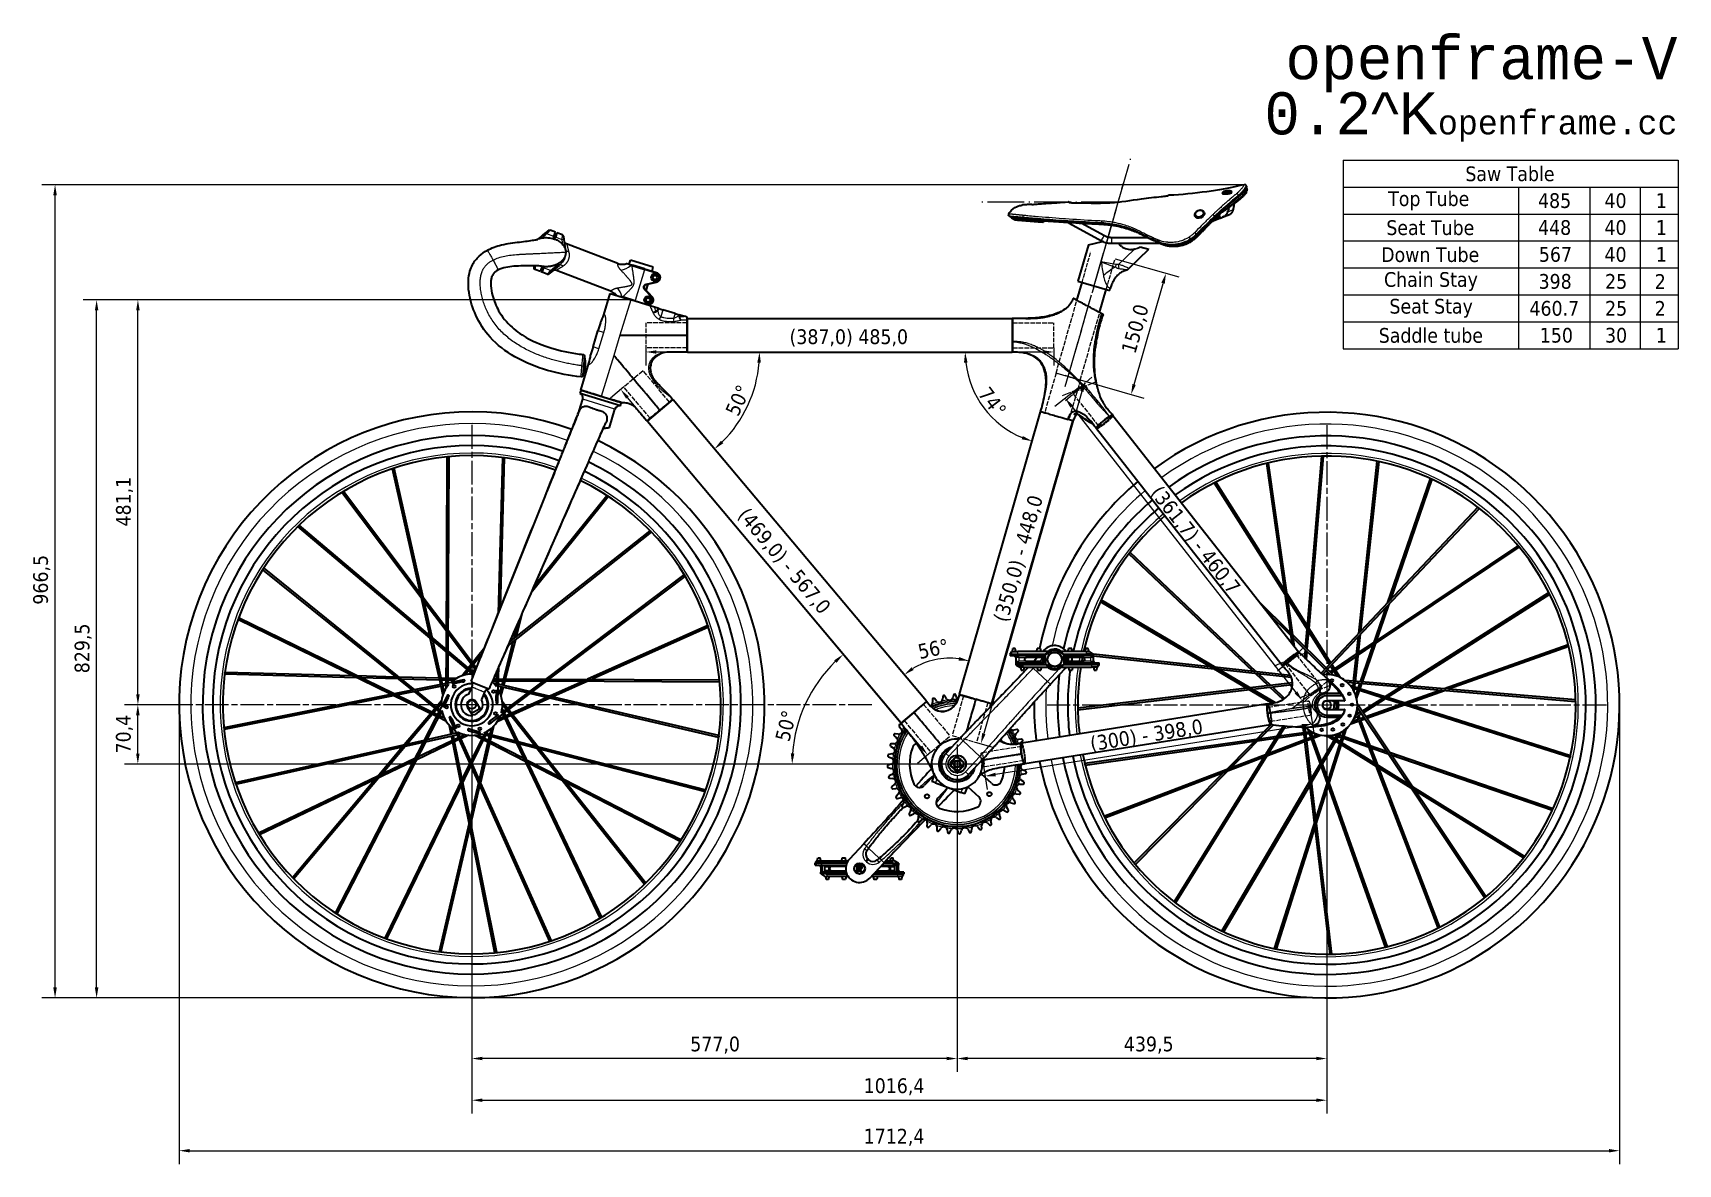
# Model space of a CAD drawing. Header units: millimetres. Extents: x 103 to 2059, y 115 to 1460.
import ezdxf

# ---------------------------------------------------------------- set-up
doc = ezdxf.new("R2010")
doc.units = ezdxf.units.MM
doc.header["$LTSCALE"] = 5
for name, pattern in [('CHAIN', [0.3543, 0.2362, -0.0295, 0.0591, -0.0295]), ('DASHED', [0.2068, 0.1655, -0.0413]), ('LONG_DASH_DOTTED', [0.3001, 0.2362, -0.0295, 0.0049, -0.0295])]:
    doc.linetypes.add(name, pattern=pattern)
for name, color, linetype, lineweight in [('Center Mark (ISO)', 7, 'Continuous', 9), ('Centerline (ISO)', 7, 'Continuous', 9), ('Dimension (ISO)', 7, 'Continuous', 9), ('Hidden (ISO)', 7, 'DASHED', 9), ('Hidden Narrow (ISO)', 7, 'DASHED', 9), ('Sketch Geometry (ISO)', 7, 'Continuous', 9), ('Symbol (ISO)', 7, 'Continuous', 9), ('Visible (ISO)', 7, 'Continuous', 35), ('Visible Narrow (ISO)', 7, 'Continuous', 9)]:
    doc.layers.add(name, color=color, linetype=linetype, lineweight=lineweight)
doc.styles.add('Note Text (ISO)', font='tahoma.ttf')
doc.dimstyles.new('Default (ISO)', dxfattribs={"dimscale": 5, "dimtxt": 3.5, "dimasz": 2.5, "dimexe": 3.175, "dimexo": 0, "dimgap": 0.762, "dimtad": 1, "dimdec": 1, "dimrnd": 1e-08, "dimzin": 4, "dimtxsty": 'Note Text (ISO)', "dimcen": 0.09, "dimdle": 10, "dimclrd": 256, "dimclre": 256, "dimclrt": 256, "dimadec": 0, "dimazin": 0, "dimtfac": 1.001486, "dimtmove": 0, "dimatfit": 3, "dimfxl": 0, "dimtolj": 1, "dimtzin": 0, "dimlwd": -1, "dimlwe": -1, "dimarcsym": 0})

msp = doc.modelspace()

# ---------------------------------------------------------------- texts
at = {"layer": 'Symbol (ISO)', "insert": (2058.03, 1454.74), "char_height": 17.5, "width": 651.2658, "attachment_point": 3, "line_spacing_factor": 0.786735, "style": 'Note Text (ISO)'}
msp.add_mtext('{\\fMonospac821 BT|b0|i0|c0|p49;\\H2.85714x;openframe-V 0.2\\fArial|b0|i0|c0|p34;^K\\fMonospac821 BT|b0|i0|c0|p49;\\H0.56x;openframe.cc}', dxfattribs=at)

# ---------------------------------------------------------------- blocks, each defined once
blk = doc.blocks.new('*D4')
at = {"layer": 'Defpoints', "color": 0}
for p in [(1188.9, 716.6), (1165.3, 665.4), (1204.7, 673.8), (1192.9, 632.6)]:
    blk.add_point(p, dxfattribs=at)
at = {"layer": 'Dimension (ISO)'}
blk.add_arc((1192.9, 632.6), 84.1, 82.5241, 121.5304, dxfattribs=at)
for points in [[(1150.1, 702.6), (1147.7, 705.9), (1138.8, 696.9)], [(1204.2, 718), (1203.4, 713.9), (1216.1, 713.4)]]:
    blk.add_solid(points, dxfattribs=at)
at = {"layer": 'Dimension (ISO)', "insert": (1153.7, 732.7), "char_height": 17.5, "attachment_point": 1, "rotation": 12.0272, "style": 'Note Text (ISO)'}
blk.add_mtext('\\A1;56°', dxfattribs=at)
blk = doc.blocks.new('*D5')
at = {"layer": 'Defpoints', "color": 0}
for p in [(881.2, 1080.4), (1321.3, 1080.4), (1221.3, 1034.5), (1204.7, 673.8)]:
    blk.add_point(p, dxfattribs=at)
at = {"layer": 'Dimension (ISO)'}
blk.add_arc((1321.3, 1080.4), 110, 186.5127, 247.4873, dxfattribs=at)
for points in [[(1209.9, 1067.8), (1214.1, 1068.1), (1211.3, 1080.4)], [(1279.9, 980.7), (1278.5, 976.8), (1291, 974.6)]]:
    blk.add_solid(points, dxfattribs=at)
at = {"layer": 'Dimension (ISO)', "insert": (1239.8, 1041.1), "char_height": 17.5, "attachment_point": 1, "rotation": 307, "style": 'Note Text (ISO)'}
blk.add_mtext('\\A1;74°', dxfattribs=at)
blk = doc.blocks.new('*D6')
at = {"layer": 'Defpoints', "color": 0}
for p in [(816.4, 1080.4), (881.2, 1080.4), (942.1, 997.8), (1165.3, 665.4)]:
    blk.add_point(p, dxfattribs=at)
at = {"layer": 'Dimension (ISO)'}
blk.add_arc((816.4, 1080.4), 150.5, 314.8159, 355.2386, dxfattribs=at)
for points in [[(964.2, 1068), (968.4, 1067.8), (966.8, 1080.4)], [(923.8, 972.1), (921, 975.2), (913.2, 965.2)]]:
    blk.add_solid(points, dxfattribs=at)
at = {"layer": 'Dimension (ISO)', "insert": (925.4, 1010.3), "char_height": 17.5, "attachment_point": 1, "rotation": 65.0272, "style": 'Note Text (ISO)'}
blk.add_mtext('\\A1;50°', dxfattribs=at)
blk = doc.blocks.new('*D7')
at = {"layer": 'Defpoints', "color": 0}
for p in [(805.4, 1039), (801.8, 1035.9), (1170.3, 605)]:
    blk.add_point(p, dxfattribs=at)
at = {"layer": 'Dimension (ISO)'}
for p, q in [((805.4, 1039), (789.6, 1025.7)), ((1158.6, 611.5), (809.8, 1026.4)), ((1170.3, 605), (1154.5, 591.7))]:
    blk.add_line(p, q, dxfattribs=at)
for points in [[(811.4, 1027.7), (808.2, 1025), (801.8, 1035.9)], [(1160.2, 612.8), (1157, 610.2), (1166.6, 601.9)]]:
    blk.add_solid(points, dxfattribs=at)
at = {"layer": 'Dimension (ISO)', "insert": (953.4, 897.4), "char_height": 17.5, "attachment_point": 1, "rotation": 310.0545, "style": 'Note Text (ISO)'}
blk.add_mtext('\\A1;\\fTahoma|b0|i0;{\\H17.5000;(469,0) - 567,0}', dxfattribs=at)
blk = doc.blocks.new('*D8')
at = {"layer": 'Defpoints', "color": 0}
for p in [(831.7, 1085.4), (1316.7, 1085.4), (1316.7, 1080.6)]:
    blk.add_point(p, dxfattribs=at)
at = {"layer": 'Dimension (ISO)'}
for p, q in [((831.7, 1085.4), (831.7, 1064.7)), ((844.2, 1080.6), (1304.2, 1080.6)), ((1316.7, 1085.4), (1316.7, 1064.7))]:
    blk.add_line(p, q, dxfattribs=at)
for points in [[(844.2, 1082.6), (844.2, 1078.5), (831.7, 1080.6)], [(1304.2, 1082.6), (1304.2, 1078.5), (1316.7, 1080.6)]]:
    blk.add_solid(points, dxfattribs=at)
at = {"layer": 'Dimension (ISO)', "insert": (1002.5, 1107.5), "char_height": 17.5, "attachment_point": 1, "style": 'Note Text (ISO)'}
blk.add_mtext('\\A1;\\fTahoma|b0|i0;{\\H17.5000;(387,0) 485,0}', dxfattribs=at)
blk = doc.blocks.new('*D9')
at = {"layer": 'Defpoints', "color": 0}
for p in [(1345.6, 1037.6), (1612.3, 666.2), (1627.7, 678.3)]:
    blk.add_point(p, dxfattribs=at)
at = {"layer": 'Dimension (ISO)'}
for p, q in [((1345.6, 1037.6), (1317.8, 1015.8)), ((1338, 1015.7), (1604.6, 676)), ((1627.7, 678.3), (1599.8, 656.4))]:
    blk.add_line(p, q, dxfattribs=at)
for points in [[(1339.6, 1017), (1336.3, 1014.4), (1330.3, 1025.6)], [(1606.2, 677.3), (1602.9, 674.7), (1612.3, 666.2)]]:
    blk.add_solid(points, dxfattribs=at)
at = {"layer": 'Dimension (ISO)', "insert": (1440.4, 928.8), "char_height": 17.5, "attachment_point": 1, "rotation": 308.1229, "style": 'Note Text (ISO)'}
blk.add_mtext('\\A1; \\fTahoma|b0|i0;{\\H17.5000;(361,7) - 460,7}', dxfattribs=at)
blk = doc.blocks.new('*D10')
at = {"layer": 'Defpoints', "color": 0}
for p in [(1348.2, 1047.3), (1224.7, 616.6), (1230, 615.1)]:
    blk.add_point(p, dxfattribs=at)
at = {"layer": 'Dimension (ISO)'}
for p, q in [((1348.2, 1047.3), (1368.8, 1041.4)), ((1350.1, 1033.7), (1233.5, 627.1)), ((1224.7, 616.6), (1245.3, 610.7))]:
    blk.add_line(p, q, dxfattribs=at)
for points in [[(1348.1, 1034.3), (1352.1, 1033.1), (1353.5, 1045.7)], [(1231.5, 627.7), (1235.5, 626.5), (1230, 615.1)]]:
    blk.add_solid(points, dxfattribs=at)
at = {"layer": 'Dimension (ISO)', "insert": (1242.6, 756.9), "char_height": 17.5, "attachment_point": 1, "rotation": 74, "style": 'Note Text (ISO)'}
blk.add_mtext('\\A1; \\fTahoma|b0|i0;{\\H17.5000;(350,0) - 448,0}', dxfattribs=at)
blk = doc.blocks.new('*D11')
at = {"layer": 'Defpoints', "color": 0}
for p in [(1620.9, 657.7), (1232, 595.8), (1235.1, 576.5)]:
    blk.add_point(p, dxfattribs=at)
at = {"layer": 'Dimension (ISO)'}
for p, q in [((1620.9, 657.7), (1626.5, 622.7)), ((1611.6, 636.4), (1247.5, 578.4)), ((1232, 595.8), (1237.6, 560.8))]:
    blk.add_line(p, q, dxfattribs=at)
for points in [[(1611.3, 638.5), (1612, 634.4), (1624, 638.4)], [(1247.1, 580.5), (1247.8, 576.4), (1235.1, 576.5)]]:
    blk.add_solid(points, dxfattribs=at)
at = {"layer": 'Dimension (ISO)', "insert": (1352.2, 622.4), "char_height": 17.5, "attachment_point": 1, "rotation": 9.0504, "style": 'Note Text (ISO)'}
blk.add_mtext('\\A1; \\fTahoma|b0|i0;{\\H17.5000;(300) - 398,0}', dxfattribs=at)
blk = doc.blocks.new('*D12')
at = {"layer": 'Defpoints', "color": 0}
for p in [(624.8, 661.4), (1641.2, 660.9), (1641.2, 191.4)]:
    blk.add_point(p, dxfattribs=at)
at = {"layer": 'Dimension (ISO)'}
for p, q in [((624.8, 661.4), (624.8, 175.5)), ((1641.2, 660.9), (1641.2, 175.5)), ((637.3, 191.4), (1628.7, 191.4))]:
    blk.add_line(p, q, dxfattribs=at)
for points in [[(637.3, 193.4), (637.3, 189.3), (624.8, 191.4)], [(1628.7, 193.4), (1628.7, 189.3), (1641.2, 191.4)]]:
    blk.add_solid(points, dxfattribs=at)
at = {"layer": 'Dimension (ISO)', "insert": (1090.6, 217.4), "char_height": 17.5, "attachment_point": 1, "style": 'Note Text (ISO)'}
blk.add_mtext('\\A1;1016,4', dxfattribs=at)
blk = doc.blocks.new('*D13')
at = {"layer": 'Defpoints', "color": 0}
for p in [(227.7, 661.4), (292.3, 661.4), (1178.7, 590.9)]:
    blk.add_point(p, dxfattribs=at)
at = {"layer": 'Dimension (ISO)'}
for p, q in [((292.3, 661.4), (211.8, 661.4)), ((227.7, 603.4), (227.7, 648.9)), ((1178.7, 590.9), (211.8, 590.9))]:
    blk.add_line(p, q, dxfattribs=at)
for points in [[(225.6, 648.9), (229.8, 648.9), (227.7, 661.4)], [(225.6, 603.4), (229.8, 603.4), (227.7, 590.9)]]:
    blk.add_solid(points, dxfattribs=at)
at = {"layer": 'Dimension (ISO)', "insert": (201.7, 603.5), "char_height": 17.5, "attachment_point": 1, "rotation": 90, "style": 'Note Text (ISO)'}
blk.add_mtext('\\A1;70,4', dxfattribs=at)
blk = doc.blocks.new('*D14')
at = {"layer": 'Defpoints', "color": 0}
for p in [(227.8, 1142.4), (813.7, 1142.4), (292.3, 661.4)]:
    blk.add_point(p, dxfattribs=at)
at = {"layer": 'Dimension (ISO)'}
for p, q in [((813.7, 1142.4), (211.9, 1142.4)), ((227.8, 673.9), (227.8, 1129.9)), ((292.3, 661.4), (211.9, 661.4))]:
    blk.add_line(p, q, dxfattribs=at)
for points in [[(225.7, 1129.9), (229.9, 1129.9), (227.8, 1142.4)], [(225.7, 673.9), (229.9, 673.9), (227.8, 661.4)]]:
    blk.add_solid(points, dxfattribs=at)
at = {"layer": 'Dimension (ISO)', "insert": (201.8, 873.2), "char_height": 17.5, "attachment_point": 1, "rotation": 90, "style": 'Note Text (ISO)'}
blk.add_mtext('\\A1;481,1', dxfattribs=at)
blk = doc.blocks.new('*D15')
at = {"layer": 'Defpoints', "color": 0}
for p in [(1201.7, 567.9), (624.8, 328.9), (624.8, 240.9)]:
    blk.add_point(p, dxfattribs=at)
at = {"layer": 'Dimension (ISO)'}
for p, q in [((1201.7, 567.9), (1201.7, 225.1)), ((624.8, 328.9), (624.8, 225.1)), ((1189.2, 240.9), (637.3, 240.9))]:
    blk.add_line(p, q, dxfattribs=at)
for points in [[(637.3, 243), (637.3, 238.9), (624.8, 240.9)], [(1189.2, 243), (1189.2, 238.9), (1201.7, 240.9)]]:
    blk.add_solid(points, dxfattribs=at)
at = {"layer": 'Dimension (ISO)', "insert": (884.5, 267), "char_height": 17.5, "attachment_point": 1, "style": 'Note Text (ISO)'}
blk.add_mtext('\\A1;577,0', dxfattribs=at)
blk = doc.blocks.new('*D16')
at = {"layer": 'Defpoints', "color": 0}
for p in [(1201.7, 567.9), (1641.2, 328.4), (1201.7, 240.9)]:
    blk.add_point(p, dxfattribs=at)
at = {"layer": 'Dimension (ISO)'}
for p, q in [((1201.7, 567.9), (1201.7, 225.1)), ((1641.2, 328.4), (1641.2, 225.1)), ((1628.7, 240.9), (1214.2, 240.9))]:
    blk.add_line(p, q, dxfattribs=at)
for points in [[(1214.2, 243), (1214.2, 238.9), (1201.7, 240.9)], [(1628.7, 243), (1628.7, 238.9), (1641.2, 240.9)]]:
    blk.add_solid(points, dxfattribs=at)
at = {"layer": 'Dimension (ISO)', "insert": (1400, 267), "char_height": 17.5, "attachment_point": 1, "style": 'Note Text (ISO)'}
blk.add_mtext('\\A1;439,5', dxfattribs=at)
blk = doc.blocks.new('*D17')
at = {"layer": 'Defpoints', "color": 0}
for p in [(178.7, 1142.4), (813.7, 1142.4), (1641.2, 312.9)]:
    blk.add_point(p, dxfattribs=at)
at = {"layer": 'Dimension (ISO)'}
for p, q in [((813.7, 1142.4), (162.8, 1142.4)), ((178.7, 325.4), (178.7, 1129.9)), ((1641.2, 312.9), (162.8, 312.9))]:
    blk.add_line(p, q, dxfattribs=at)
for points in [[(176.6, 1129.9), (180.8, 1129.9), (178.7, 1142.4)], [(176.6, 325.4), (180.8, 325.4), (178.7, 312.9)]]:
    blk.add_solid(points, dxfattribs=at)
at = {"layer": 'Dimension (ISO)', "insert": (152.6, 698.8), "char_height": 17.5, "attachment_point": 1, "rotation": 90, "style": 'Note Text (ISO)'}
blk.add_mtext('\\A1;829,5', dxfattribs=at)
blk = doc.blocks.new('*D18')
at = {"layer": 'Defpoints', "color": 0}
for p in [(129.3, 1279.4), (1543.3, 1279.4), (1641.2, 312.9)]:
    blk.add_point(p, dxfattribs=at)
at = {"layer": 'Dimension (ISO)'}
for p, q in [((1543.3, 1279.4), (113.4, 1279.4)), ((129.3, 325.4), (129.3, 1266.9)), ((1641.2, 312.9), (113.4, 312.9))]:
    blk.add_line(p, q, dxfattribs=at)
for points in [[(127.2, 1266.9), (131.4, 1266.9), (129.3, 1279.4)], [(127.2, 325.4), (131.4, 325.4), (129.3, 312.9)]]:
    blk.add_solid(points, dxfattribs=at)
at = {"layer": 'Dimension (ISO)', "insert": (103.3, 780.3), "char_height": 17.5, "attachment_point": 1, "rotation": 90, "style": 'Note Text (ISO)'}
blk.add_mtext('\\A1;966,5', dxfattribs=at)
blk = doc.blocks.new('*D19')
at = {"layer": 'Defpoints', "color": 0}
for p in [(276.8, 661.4), (1989.2, 660.9), (1989.2, 131.4)]:
    blk.add_point(p, dxfattribs=at)
at = {"layer": 'Dimension (ISO)'}
for p, q in [((276.8, 661.4), (276.8, 115.5)), ((1989.2, 660.9), (1989.2, 115.5)), ((289.3, 131.4), (1976.7, 131.4))]:
    blk.add_line(p, q, dxfattribs=at)
for points in [[(289.3, 133.4), (289.3, 129.3), (276.8, 131.4)], [(1976.7, 133.4), (1976.7, 129.3), (1989.2, 131.4)]]:
    blk.add_solid(points, dxfattribs=at)
at = {"layer": 'Dimension (ISO)', "insert": (1090.6, 157.4), "char_height": 17.5, "attachment_point": 1, "style": 'Note Text (ISO)'}
blk.add_mtext('\\A1;1712,4', dxfattribs=at)
blk = doc.blocks.new('*D20')
at = {"layer": 'Defpoints', "color": 0}
for p in [(1033.5, 684.3), (1134.6, 639.7), (1175.6, 590.9), (1175.6, 590.9)]:
    blk.add_point(p, dxfattribs=at)
at = {"layer": 'Dimension (ISO)'}
blk.add_line((1175.6, 590.9), (989.7, 590.9), dxfattribs=at)
blk.add_arc((1175.6, 590.9), 170, 134.2684, 175.7861, dxfattribs=at)
for points in [[(1055.6, 714.2), (1058.4, 711.1), (1066.2, 721.1)], [(1008.2, 603.4), (1004, 603.5), (1005.6, 590.9)]]:
    blk.add_solid(points, dxfattribs=at)
at = {"layer": 'Dimension (ISO)', "insert": (985.1, 620.7), "char_height": 17.5, "attachment_point": 1, "rotation": 75.9104, "style": 'Note Text (ISO)'}
blk.add_mtext('\\A1;50°', dxfattribs=at)
blk = doc.blocks.new('*D21')
at = {"layer": 'Defpoints', "color": 0}
for p in [(1389.5, 1191.4), (1450, 1174.1), (1348.2, 1047.3)]:
    blk.add_point(p, dxfattribs=at)
at = {"layer": 'Dimension (ISO)'}
for p, q in [((1389.5, 1191.4), (1465.3, 1169.7)), ((1412.1, 1041.9), (1446.5, 1162.1)), ((1348.2, 1047.3), (1423.9, 1025.5))]:
    blk.add_line(p, q, dxfattribs=at)
for points in [[(1444.5, 1162.7), (1448.6, 1161.5), (1450, 1174.1)], [(1410.1, 1042.5), (1414.1, 1041.4), (1408.6, 1029.9)]]:
    blk.add_solid(points, dxfattribs=at)
at = {"layer": 'Dimension (ISO)', "insert": (1396.6, 1082.2), "char_height": 17.5, "attachment_point": 1, "rotation": 74, "style": 'Note Text (ISO)'}
blk.add_mtext('\\A1;150,0', dxfattribs=at)
blk = doc.blocks.new('Table1')
at = {"layer": 'Symbol (ISO)'}
for p, q in [((332.16, 261.71), (411.78, 261.71)), ((332.16, 261.71), (332.16, 255.31)), ((411.78, 261.71), (411.78, 255.31)), ((332.16, 255.31), (411.78, 255.31)), ((332.16, 255.31), (332.16, 216.9)), ((373.83, 255.31), (373.83, 216.9)), ((390.81, 255.31), (390.81, 216.9)), ((402.79, 255.31), (402.79, 216.9)), ((411.78, 255.31), (411.78, 216.9)), ((332.16, 248.91), (411.78, 248.91)), ((332.16, 242.51), (411.78, 242.51)), ((332.16, 236.11), (411.78, 236.11)), ((332.16, 229.71), (411.78, 229.71)), ((332.16, 223.31), (411.78, 223.31)), ((332.16, 216.9), (411.78, 216.9))]:
    blk.add_line(p, q, dxfattribs=at)
at = {"layer": 'Symbol (ISO)', "char_height": 3.5, "attachment_point": 7, "style": 'Note Text (ISO)'}
for s, insert in [('Saw Table', (361.19, 256.65)), ('Top Tube', (342.85, 249.8)), ('485', (378.47, 250.28)), ('40', (394.27, 250.29)), ('1', (406.49, 250.36)), ('Seat Tube', (342.4, 243.85)), ('448', (378.47, 243.88)), ('40', (394.27, 243.89)), ('1', (406.49, 243.95)), ('Down Tube', (341.18, 237.44)), ('567', (378.67, 237.49)), ('40', (394.27, 237.49)), ('1', (406.49, 237.55)), ('Chain Stay', (341.85, 230.6)), ('25', (394.42, 231.08)), ('398', (378.6, 231.08)), ('2', (406.22, 231.12)), ('Seat Stay', (343.14, 224.24)), ('460.7', (376.43, 224.68)), ('25', (394.42, 224.68)), ('2', (406.22, 224.72)), ('Saddle tube', (340.6, 218.24)), ('150', (378.9, 218.28)), ('30', (394.4, 218.28)), ('1', (406.49, 218.35))]:
    blk.add_mtext(s, dxfattribs=dict(at, insert=insert))

# ---------------------------------------------------------------- dimensions: what is measured, and where the dimension line sits
at = {"layer": 'Dimension (ISO)'}
for base, p1, p2, angle, picture, middle in [((129.29, 1279.41), (1641.2, 312.94), (1543.27, 1279.41), 90, '*D18', (129.29, 809.21)), ((1449.99, 1174.11), (1348.19, 1047.25), (1389.54, 1191.44), 254, '*D21', (1429.32, 1102.01)), ((178.7, 1142.44), (1641.2, 312.94), (813.68, 1142.44), 90, '*D17', (178.7, 727.69)), ((227.82, 1142.44), (292.28, 661.37), (813.68, 1142.44), 90, '*D14', (227.82, 901.9)), ((227.69, 661.37), (1178.75, 590.94), (292.28, 661.37), 90, '*D13', (227.69, 625.94)), ((1989.2, 131.37), (276.78, 661.37), (1989.2, 660.94), 180, '*D19', (1125.46, 131.37)), ((1641.2, 191.37), (624.78, 661.37), (1641.2, 660.94), 180, '*D12', (1125.46, 191.37)), ((624.78, 240.94), (1201.75, 567.94), (624.78, 328.87), 180, '*D15', (913.2, 240.94)), ((1201.745, 240.9435), (1641.2049, 328.4435), (1201.745, 567.9435), 180, '*D16', (1429.0729, 240.9435))]:
    dim = msp.add_linear_dim(base=base, p1=p1, p2=p2, angle=angle, dimstyle='Default (ISO)', override={"dimgap": 0.762, "dimdec": 1, "dimtol": 0, "dimlim": 0, "dimtp": 0, "dimtm": 0, "dimtdec": 2, "dimtofl": 0, "dimatfit": 1}, dxfattribs=at)
    dim.commit()
    dim.dimension.update_dxf_attribs({"geometry": picture, "text_midpoint": middle, "dimtype": 160})
dim = msp.add_linear_dim(base=(1316.73, 1080.56), p1=(831.73, 1085.41), p2=(1316.73, 1085.41), text='\\fTahoma|b0|i0;{\\H17.5000;(387,0) <>}', dimstyle='Default (ISO)', override={"dimgap": 0.762, "dimdec": 1, "dimtol": 0, "dimlim": 0, "dimtp": 0, "dimtm": 0, "dimtdec": 2, "dimtofl": 0, "dimatfit": 1}, dxfattribs=at)
dim.commit()
dim.dimension.update_dxf_attribs({"geometry": '*D8', "text_midpoint": (1074.23, 1080.56), "dimtype": 160})
for base, center, p1, p2, override, picture, middle in [((942.13, 997.81), (816.37, 1080.41), (1165.25, 665.43), (881.23, 1080.41), {"dimgap": 0.762, "dimse1": 1, "dimse2": 1, "dimadec": 0, "dimtol": 0, "dimlim": 0, "dimtp": 0, "dimtm": 0, "dimtdec": 2}, '*D6', (952.76, 1016.89)), ((1221.3, 1034.49), (1321.29, 1080.41), (881.23, 1080.41), (1204.71, 673.84), {"dimgap": 0.762, "dimse1": 1, "dimse2": 1, "dimadec": 0, "dimtol": 0, "dimlim": 0, "dimtp": 0, "dimtm": 0, "dimtdec": 2}, '*D5', (1233.42, 1014.2)), ((1188.94, 716.58), (1192.88, 632.57), (1204.71, 673.84), (1165.25, 665.43), {"dimgap": 0.762, "dimse1": 1, "dimse2": 1, "dimadec": 0, "dimtol": 0, "dimlim": 0, "dimtp": 0, "dimtm": 0, "dimtdec": 2}, '*D4', (1175.35, 714.82)), ((1033.52, 684.27), (1175.62, 590.94), (1134.63, 639.69), (1175.57, 590.94), {"dimgap": 0.762, "dimse1": 1, "dimadec": 0, "dimtol": 0, "dimlim": 0, "dimtp": 0, "dimtm": 0, "dimtdec": 2}, '*D20', (1010.73, 632.33))]:
    dim = msp.add_angular_dim_3p(base=base, center=center, p1=p1, p2=p2, dimstyle='Default (ISO)', override=override, dxfattribs=at)
    dim.commit()
    dim.dimension.update_dxf_attribs({"geometry": picture, "text_midpoint": middle, "dimtype": 165})
for base, p1, p2, angle, text, picture, middle in [((801.76, 1035.93), (1170.31, 605.02), (805.44, 1039.02), 130.05448, '\\fTahoma|b0|i0;{\\H17.5000;(469,0) - <>}', '*D7', (984.2, 818.93)), ((1230.02, 615.09), (1348.19, 1047.25), (1224.71, 616.61), 74, ' \\fTahoma|b0|i0;{\\H17.5000;(350,0) - 448,0}', '*D10', (1291.76, 830.41)), ((1612.28, 666.19), (1345.64, 1037.63), (1627.65, 678.26), 128.1229, ' \\fTahoma|b0|i0;{\\H17.5000;(361,7) - 460,7}', '*D9', (1471.27, 845.88)), ((1235.12, 576.47), (1620.89, 657.71), (1232.05, 595.77), 9.05041, ' \\fTahoma|b0|i0;{\\H17.5000;(300) - 398,0}', '*D11', (1429.54, 607.44))]:
    dim = msp.add_linear_dim(base=base, p1=p1, p2=p2, angle=angle, text=text, dimstyle='Default (ISO)', override={"dimgap": 0.762, "dimdec": 1, "dimtol": 0, "dimlim": 0, "dimtp": 0, "dimtm": 0, "dimtdec": 2, "dimtofl": 0, "dimatfit": 1}, dxfattribs=at)
    dim.commit()
    dim.dimension.update_dxf_attribs({"geometry": picture, "text_midpoint": middle, "dimtype": 160})

# ---------------------------------------------------------------- linework, layer by layer
at = {"layer": 'Center Mark (ISO)', "linetype": 'CHAIN', "ltscale": 9.334043}
for p, q in [((1326.9, 1028.69), (1365.69, 1044.8)), ((1330.58, 1022.81), (1362.01, 1050.68)), ((1582.6, 701.66), (1614.03, 729.53)), ((1578.92, 707.54), (1617.71, 723.65)), ((1647.7, 685.43), (1608.92, 669.32)), ((1612.6, 663.44), (1644.02, 691.31))]:
    msp.add_line(p, q, dxfattribs=at)
at = {"layer": 'Center Mark (ISO)', "linetype": 'CHAIN', "ltscale": 23.990969}
for p, q in [((624.78, 993.87), (624.78, 328.87)), ((1641.2, 993.44), (1641.2, 328.44)), ((1100.51, 661.37), (292.28, 661.37)), ((1973.7, 660.94), (1308.7, 660.94))]:
    msp.add_line(p, q, dxfattribs=at)
at = {"layer": 'Center Mark (ISO)', "linetype": 'CHAIN', "ltscale": 10.223008}
for p, q in [((1201.75, 613.94), (1201.75, 567.94)), ((1224.75, 590.94), (1178.75, 590.94))]:
    msp.add_line(p, q, dxfattribs=at)
at = {"layer": 'Centerline (ISO)', "linetype": 'CHAIN', "ltscale": 23.990969}
msp.add_line((1330.33, 1039.37), (1401.01, 1285.85), dxfattribs=at)
at = {"layer": 'Dimension (ISO)'}
msp.add_line((1178.75, 590.94), (1175.62, 590.94), dxfattribs=at)
at = {"layer": 'Hidden (ISO)', "ltscale": 6.125081}
for p, q in [((1350.23, 1163.18), (1360.7, 1199.71)), ((1379.07, 1154.91), (1389.54, 1191.44))]:
    msp.add_line(p, q, dxfattribs=at)
at = {"layer": 'Hidden (ISO)', "ltscale": 6.685295}
msp.add_line((1319.36, 1055.52), (1344.13, 1141.91), dxfattribs=at)
at = {"layer": 'Hidden (ISO)', "ltscale": 6.510623}
for p, q in [((831.73, 1115.41), (831.73, 1085.41)), ((1316.73, 1085.41), (1316.73, 1115.41)), ((1319.36, 1055.52), (1348.19, 1047.25)), ((1348.19, 1047.25), (1319.36, 1055.52)), ((1195.87, 624.88), (1224.71, 616.61))]:
    msp.add_line(p, q, dxfattribs=at)
at = {"layer": 'Hidden (ISO)', "ltscale": 6.769826}
for p, q in [((880.73, 1115.41), (831.73, 1115.41)), ((880.73, 1085.41), (831.73, 1085.41)), ((1319.36, 1055.52), (1305.85, 1008.42)), ((1591.63, 710.35), (1621.62, 672.13)), ((1605, 720.84), (1635, 682.62)), ((1571.66, 658.47), (1619.56, 666.1)), ((1574.33, 641.68), (1622.23, 649.31)), ((1278.61, 611.79), (1230.71, 604.16)), ((1281.28, 595.01), (1233.38, 587.38))]:
    msp.add_line(p, q, dxfattribs=at)
at = {"layer": 'Hidden (ISO)', "ltscale": 6.75601}
msp.add_line((1267.83, 1115.41), (1316.73, 1115.41), dxfattribs=at)
at = {"layer": 'Hidden (ISO)', "ltscale": 6.722428}
msp.add_line((1348.19, 1047.25), (1371.19, 1127.43), dxfattribs=at)
at = {"layer": 'Hidden (ISO)', "ltscale": 6.756421}
msp.add_line((1267.83, 1085.41), (1316.73, 1085.41), dxfattribs=at)
at = {"layer": 'Hidden (ISO)', "ltscale": 7.595893}
msp.add_line((828.4, 1058.33), (816.92, 1048.67), dxfattribs=at)
at = {"layer": 'Hidden (ISO)', "ltscale": 6.719899}
msp.add_line((859.7, 1021.1), (828.4, 1058.33), dxfattribs=at)
at = {"layer": 'Hidden (ISO)', "ltscale": 7.59542}
msp.add_line((816.92, 1048.67), (805.44, 1039.02), dxfattribs=at)
at = {"layer": 'Hidden (ISO)', "ltscale": 6.719328}
msp.add_line((836.74, 1001.79), (805.44, 1039.02), dxfattribs=at)
at = {"layer": 'Hidden (ISO)', "ltscale": 6.705946}
msp.add_line((1348.19, 1047.25), (1336.73, 1007.26), dxfattribs=at)
at = {"layer": 'Hidden (ISO)', "ltscale": 6.907986}
for p, q in [((1383.59, 1002.99), (1352.98, 1042)), ((1370.21, 992.5), (1339.61, 1031.5))]:
    msp.add_line(p, q, dxfattribs=at)
at = {"layer": 'Hidden (ISO)', "ltscale": 2.81606}
msp.add_line((1336.73, 1007.26), (1334.69, 1000.15), dxfattribs=at)
at = {"layer": 'Hidden (ISO)', "ltscale": 6.769419}
msp.add_line((1209.38, 671.98), (1195.87, 624.88), dxfattribs=at)
at = {"layer": 'Hidden (ISO)', "ltscale": 3.301865}
msp.add_line((1206.87, 672.7), (1205.05, 673.22), dxfattribs=at)
at = {"layer": 'Hidden (ISO)', "ltscale": 1.333499}
msp.add_line((1223.8, 667.84), (1220.45, 668.8), dxfattribs=at)
at = {"layer": 'Hidden (ISO)', "ltscale": 3.513923}
msp.add_line((1238.06, 663.76), (1230.94, 665.79), dxfattribs=at)
at = {"layer": 'Hidden (ISO)', "ltscale": 6.205832}
msp.add_line((1159.39, 659.85), (1150.26, 652.18), dxfattribs=at)
at = {"layer": 'Hidden (ISO)', "ltscale": 6.769598}
msp.add_line((1161.75, 661.83), (1193.28, 624.32), dxfattribs=at)
at = {"layer": 'Hidden (ISO)', "ltscale": 3.564898}
msp.add_line((1165.19, 664.73), (1163.5, 663.31), dxfattribs=at)
at = {"layer": 'Hidden (ISO)', "ltscale": 6.769814}
msp.add_line((1238.21, 663.71), (1224.71, 616.61), dxfattribs=at)
at = {"layer": 'Hidden (ISO)', "ltscale": 6.768548}
msp.add_line((1138.79, 642.52), (1170.31, 605.02), dxfattribs=at)
at = {"layer": 'Hidden (ISO)', "ltscale": 7.594634}
msp.add_line((1170.31, 605.02), (1181.79, 614.67), dxfattribs=at)
at = {"layer": 'Hidden (ISO)', "ltscale": 7.596292}
msp.add_line((1181.79, 614.67), (1193.28, 624.32), dxfattribs=at)
at = {"layer": 'Hidden (ISO)', "ltscale": 0.031019}
msp.add_arc((1205.19, 673.7), 0.5, 244.6344, 254, dxfattribs=at)
at = {"layer": 'Hidden (ISO)', "ltscale": 0.022783}
msp.add_arc((1164.87, 665.11), 0.5, 310.05448, 316.94129, dxfattribs=at)
at = {"layer": 'Hidden (ISO)', "ltscale": 6.456368}
for centre, major_axis, ratio in [((1346.29, 1036.75), (-6.69, -5.25), 0.129543), ((1376.9, 997.74), (6.69, 5.25), 0.129543), ((1598.32, 715.6), (-6.69, -5.25), 0.129543), ((1620.89, 657.71), (-1.34, 8.39), 0.1423555), ((1628.31, 677.37), (6.69, 5.25), 0.129543), ((1573, 650.08), (1.34, -8.39), 0.1423555), ((1279.94, 603.4), (-1.34, 8.39), 0.1423555), ((1232.05, 595.77), (1.34, -8.39), 0.1423555)]:
    msp.add_ellipse(centre, major_axis=major_axis, ratio=ratio, dxfattribs=at)
at = {"layer": 'Hidden (ISO)', "ltscale": 7.027442}
msp.add_open_spline([(1588.49, 708.04), (1588.52, 708.03), (1588.56, 708.02), (1588.84, 707.95), (1589.05, 707.98), (1589.88, 708.18), (1590.64, 708.53), (1592.38, 709.5), (1593.25, 710.05), (1595.13, 711.3), (1596.13, 712), (1598.17, 713.5), (1599.21, 714.3), (1601.21, 715.92), (1602.18, 716.74), (1603.96, 718.31), (1604.77, 719.06), (1606.15, 720.44), (1606.72, 721.06), (1607.58, 722.14), (1607.87, 722.55), (1608, 723.11), (1608.01, 723.23), (1607.99, 723.36)], degree=3, knots=[5.924222, 5.924222, 5.924222, 5.924222, 5.9481063, 5.9481063, 6.1203752, 6.1203752, 6.5426772, 6.5426772, 6.8723322, 6.8723322, 7.1957182, 7.1957182, 7.517632, 7.517632, 7.8393706, 7.8393706, 8.161943, 8.161943, 8.4878891, 8.4878891, 8.8317092, 8.8317092, 8.9168069, 8.9168069, 8.9168069, 8.9168069], dxfattribs=at)
at = {"layer": 'Hidden (ISO)', "ltscale": 6.026243}
msp.add_open_spline([(1574.64, 637.7), (1574.77, 637.76), (1574.87, 637.83), (1575.14, 638.14), (1575.23, 638.39), (1575.46, 639.29), (1575.53, 640.13), (1575.54, 642.09), (1575.5, 643.13), (1575.33, 645.41), (1575.2, 646.64), (1574.88, 649.16), (1574.68, 650.46), (1574.23, 652.99), (1573.99, 654.23), (1573.46, 656.53), (1573.18, 657.59), (1572.63, 659.44), (1572.35, 660.22), (1571.79, 661.47), (1571.55, 661.91), (1571.03, 662.27), (1570.89, 662.34), (1570.72, 662.35)], degree=3, knots=[3.7379984, 3.7379984, 3.7379984, 3.7379984, 3.8173956, 3.8173956, 4.0194064, 4.0194064, 4.415596, 4.415596, 4.745342, 4.745342, 5.0688863, 5.0688863, 5.3909443, 5.3909443, 5.7128647, 5.7128647, 6.0357698, 6.0357698, 6.3626046, 6.3626046, 6.7104296, 6.7104296, 6.8103865, 6.8103865, 6.8103865, 6.8103865], dxfattribs=at)
at = {"layer": 'Hidden Narrow (ISO)', "ltscale": 6.628998}
for centre, major_axis, ratio in [((1376.9, 997.74), (9.44, 7.41), 0.129543), ((1598.32, 715.6), (-9.44, -7.41), 0.129543), ((1573, 650.08), (1.89, -11.85), 0.1423555), ((1279.94, 603.4), (-1.89, 11.85), 0.1423555)]:
    msp.add_ellipse(centre, major_axis=major_axis, ratio=ratio, dxfattribs=at)
at = {"layer": 'Hidden Narrow (ISO)', "ltscale": 6.329772}
for centre, major_axis, ratio, start_param, end_param in [((1377.21, 997.35), (9.83, 7.72), 0.129543, 3.1415927, 6.2831853), ((1598.01, 715.99), (-9.83, -7.72), 0.129543, 0, 3.1415927), ((1572.51, 650), (1.97, -12.34), 0.1423555, 0, 3.1415927), ((1280.43, 603.48), (-1.97, 12.34), 0.1423555, 3.1415927, 6.2831853)]:
    msp.add_ellipse(centre, major_axis=major_axis, ratio=ratio, start_param=start_param, end_param=end_param, dxfattribs=at)
at = {"layer": 'Sketch Geometry (ISO)', "color": 7, "linetype": 'LONG_DASH_DOTTED', "lineweight": 18, "ltscale": 36.569683}
msp.add_line((1333.78, 1051.39), (1409.4, 1315.12), dxfattribs=at)
at = {"layer": 'Sketch Geometry (ISO)', "color": 7, "linetype": 'LONG_DASH_DOTTED', "lineweight": 18, "ltscale": 37.193184}
msp.add_line((1393.2, 1258.63), (1225.78, 1258.63), dxfattribs=at)
at = {"layer": 'Visible (ISO)'}
for p, q in [((1527.36, 1271.99), (1528.4, 1271.23)), ((1543.36, 1272.24), (1543.36, 1272.24)), ((1543.36, 1272.24), (1543.36, 1272.24)), ((1290.59, 1255.78), (1278.82, 1254.96)), ((1279.68, 1256.02), (1278.85, 1255.07)), ((1279.68, 1256.02), (1289.65, 1256.71)), ((1289.65, 1256.71), (1290.57, 1255.92)), ((1516.79, 1269.39), (1516.79, 1269.4)), ((1517.83, 1270.88), (1516.98, 1269.89)), ((1528.71, 1270.79), (1528.71, 1270.79)), ((1265.66, 1240.82), (1265.66, 1240.82)), ((1268.06, 1238.57), (1268.06, 1238.96)), ((1274.04, 1237.33), (1302.91, 1234.75)), ((1278.77, 1238.35), (1278.77, 1238.35)), ((1302.51, 1236.29), (1281.51, 1238.17)), ((1302.51, 1236.68), (1302.51, 1236.68)), ((1302.51, 1236.68), (1302.51, 1236.29)), ((1302.6, 1237.67), (1302.6, 1237.67)), ((1304.47, 1234.61), (1302.91, 1234.75)), ((1304.47, 1237.53), (1304.47, 1237.53)), ((1304.47, 1234.61), (1304.47, 1236.54)), ((1314.83, 1236.76), (1314.82, 1236.76)), ((1373.5, 1212.38), (1335, 1233.42)), ((1347.45, 1234.6), (1347.45, 1234.6)), ((1376.86, 1218.52), (1349.1, 1233.69)), ((1484.58, 1241.97), (1484.52, 1242.11)), ((1495.62, 1246.66), (1495.57, 1246.79)), ((1504.75, 1235.5), (1505.96, 1236)), ((1514.74, 1239.63), (1505.96, 1236)), ((1514.74, 1239.63), (1517.23, 1240.65)), ((1517.23, 1240.65), (1525.7, 1244.15)), ((704.03, 1215.11), (709.39, 1219.61)), ((712.77, 1222.44), (709.39, 1219.61)), ((724.16, 1222.86), (717.79, 1225.3)), ((717.79, 1225.3), (717.79, 1225.3)), ((722.19, 1217.72), (721.29, 1215.37)), ((722.19, 1217.72), (724.16, 1222.86)), ((723.2, 1214.77), (724.06, 1217.01)), ((726.03, 1222.14), (724.06, 1217.01)), ((732.4, 1219.7), (726.03, 1222.14)), ((733.66, 1218.11), (734.22, 1214.14)), ((734.22, 1214.14), (735.75, 1203.29)), ((1428.77, 1216.37), (1385.42, 1216.37)), ((1429.2, 1216.37), (1429.2, 1216.37)), ((798.34, 1185.81), (737.52, 1209.16)), ((1357.83, 1207.82), (1345.42, 1164.56)), ((1357.83, 1207.82), (1374.65, 1211.79)), ((1443.62, 1209.37), (1385.42, 1209.37)), ((1393.79, 1208.97), (1393.79, 1208.96)), ((1394.44, 1208.93), (1393.79, 1208.97)), ((1394.4, 1208.33), (1394.44, 1208.93)), ((1395.67, 1207.75), (1395.02, 1207.74)), ((1395.02, 1207.74), (1395.02, 1207.73)), ((1395.69, 1207.15), (1395.67, 1207.75)), ((1397, 1206.68), (1396.35, 1206.61)), ((1396.35, 1206.61), (1396.35, 1206.61)), ((1397.07, 1206.09), (1397, 1206.68)), ((1398.42, 1205.73), (1397.78, 1205.61)), ((1397.78, 1205.61), (1397.78, 1205.61)), ((1398.53, 1205.14), (1398.42, 1205.73)), ((1405.86, 1179.76), (1429.73, 1202.81)), ((1409.86, 1202.77), (1409.4, 1202.31)), ((1409.4, 1202.31), (1409.4, 1202.31)), ((1410.28, 1202.35), (1409.86, 1202.77)), ((1411.56, 1202.92), (1411.14, 1202.42)), ((1411.14, 1202.42), (1411.14, 1202.42)), ((1412.02, 1202.53), (1411.56, 1202.92)), ((1413.24, 1203.2), (1412.86, 1202.67)), ((1412.86, 1202.67), (1412.86, 1202.67)), ((1413.73, 1202.86), (1413.24, 1203.2)), ((1414.89, 1203.63), (1414.56, 1203.07)), ((1414.56, 1203.07), (1414.56, 1203.07)), ((1415.4, 1203.33), (1414.89, 1203.63)), ((1416.49, 1204.2), (1416.21, 1203.61)), ((1416.21, 1203.61), (1416.21, 1203.61)), ((1417.04, 1203.94), (1416.49, 1204.2)), ((1418.05, 1204.9), (1417.82, 1204.29)), ((1417.82, 1204.29), (1417.82, 1204.29)), ((1418.61, 1204.69), (1418.05, 1204.9)), ((1419.54, 1205.73), (1419.36, 1205.1)), ((1419.36, 1205.1), (1419.36, 1205.1)), ((1419.54, 1205.73), (1429.73, 1202.81)), ((706.24, 1176.18), (699.87, 1178.62)), ((706.24, 1176.18), (708.21, 1181.31)), ((708.13, 1175.53), (707.18, 1175.82)), ((714.48, 1173.02), (707.18, 1175.82)), ((710.08, 1180.6), (708.13, 1175.53)), ((708.56, 1182.21), (708.21, 1181.31)), ((710.08, 1180.6), (710.61, 1181.98)), ((719.55, 1175.92), (716.48, 1173.35)), ((728.53, 1183.45), (719.55, 1175.92)), ((790.67, 1152.34), (725.34, 1177.42)), ((809.19, 1185.63), (814.69, 1183.95)), ((811.75, 1184.85), (813.27, 1189.83)), ((840.52, 1181.49), (813.27, 1189.83)), ((814.69, 1183.95), (815.78, 1183.62)), ((830.25, 1179.2), (815.78, 1183.62)), ((830.25, 1179.2), (844.3, 1174.9)), ((839, 1176.52), (840.52, 1181.49)), ((1405.83, 1179.72), (1405.85, 1179.74)), ((1405.85, 1179.74), (1405.86, 1179.76)), ((830.28, 1155.56), (838.75, 1146.48)), ((843.9, 1163.32), (831.8, 1160.53)), ((832.02, 1153.69), (834.29, 1161.1)), ((1344.13, 1141.91), (1350.23, 1163.18)), ((1345.42, 1164.56), (1383.15, 1153.74)), ((1371.19, 1127.43), (1379.07, 1154.91)), ((1383.22, 1153.72), (1383.86, 1155.94)), ((781.55, 1124.56), (789.29, 1149.89)), ((789.29, 1149.89), (813.68, 1142.44)), ((800.21, 1147.12), (800.21, 1147.12)), ((836.8, 1135.37), (813.68, 1142.44)), ((841.83, 1133.83), (836.8, 1135.37)), ((1339.62, 1144.31), (1339.62, 1144.32)), ((1383.22, 1153.72), (1383.15, 1153.74)), ((777.68, 1115.33), (774.76, 1105.77)), ((845.92, 1132.58), (841.83, 1133.83)), ((847.18, 1132.19), (845.92, 1132.58)), ((847.18, 1132.19), (851.99, 1130.72)), ((866.33, 1126.34), (851.99, 1130.72)), ((866.33, 1126.34), (871.14, 1124.87)), ((872.4, 1124.48), (871.14, 1124.87)), ((878.67, 1122.57), (872.4, 1124.48)), ((880.73, 1121.94), (878.67, 1122.57)), ((880.73, 1118.78), (880.73, 1121.94)), ((880.73, 1100.41), (880.73, 1118.78)), ((881.23, 1120.41), (1267.23, 1120.41)), ((1267.73, 1119.91), (1267.73, 1080.91)), ((1267.73, 1115.41), (1267.83, 1115.41)), ((1373.73, 1126.07), (1373.27, 1126.32)), ((768.91, 1086.64), (774.76, 1105.77)), ((880.73, 1080.43), (880.73, 1100.41)), ((768.91, 1086.64), (765.99, 1077.08)), ((880.73, 1080.42), (880.73, 1080.43)), ((881.23, 1080.41), (1267.23, 1080.41)), ((1267.73, 1085.41), (1267.83, 1085.41)), ((754.24, 1035.23), (764.04, 1067.27)), ((758.79, 1075.12), (758.79, 1075.12)), ((758.8, 1075.12), (758.8, 1075.12)), ((804.45, 1063.51), (804.45, 1063.51)), ((754.6, 1050.91), (754.6, 1050.91)), ((754.6, 1050.91), (754.6, 1050.91)), ((756.82, 1053.01), (756.82, 1053.01)), ((816.92, 1048.67), (816.92, 1048.67)), ((752.45, 1010.57), (756.69, 1024.44)), ((753.58, 1031.35), (754.6, 1034.7)), ((801.39, 1016.74), (753.58, 1031.35)), ((802.42, 1020.08), (754.6, 1034.7)), ((755.34, 1034.89), (755.22, 1034.51)), ((801.39, 1016.74), (802.42, 1020.08)), ((801.91, 1020.66), (801.79, 1020.27)), ((833.53, 998.62), (863.38, 1023.71)), ((859.94, 1020.82), (859.7, 1021.1)), ((863.51, 1024.3), (863.53, 1024.31)), ((1165.25, 665.43), (864.09, 1023.65)), ((788.28, 990.94), (794.94, 1012.75)), ((1134.63, 639.69), (833.47, 997.91)), ((836.97, 1001.51), (836.74, 1001.79)), ((1204.71, 673.84), (1300.91, 1009.32)), ((1243.16, 662.81), (1339.36, 998.29)), ((1301.05, 1009.8), (1301.05, 1009.8)), ((1333.6, 1000.46), (1333.6, 1000.46)), ((1339.49, 998.77), (1333.6, 1000.46)), ((1336.73, 1007.26), (1336.73, 1007.26)), ((1387.04, 1005.07), (1607.84, 723.7)), ((1367.37, 989.64), (1588.18, 708.27)), ((574.66, 743.99), (530.39, 941.91)), ((577.44, 741.65), (532.51, 942.5)), ((595.18, 955.88), (594.19, 727.53)), ((597.38, 955.99), (596.38, 725.68)), ((656.43, 770.36), (661.46, 954.97)), ((658.79, 776.26), (663.65, 954.8)), ((1569.45, 948.11), (1599.69, 734.09)), ((1571.61, 948.53), (1602.4, 730.64)), ((1618.13, 754.79), (1635.15, 956.88)), ((1620.08, 751.72), (1637.35, 956.81)), ((1679.18, 746.06), (1701.15, 950.81)), ((1681.67, 748.7), (1703.32, 950.35)), ((1507.35, 924.95), (1591.41, 792.72)), ((1509.32, 925.94), (1590.66, 797.99)), ((1764.15, 930.2), (1713.18, 782.04)), ((1766.16, 929.28), (1716.84, 785.91)), ((470.39, 913.79), (564.65, 788.76)), ((472.22, 915.02), (563.48, 793.96)), ((695.32, 794.77), (787.05, 908.79)), ((698.68, 802.47), (785.27, 910.08)), ((1820.98, 896.09), (1634.5, 698.79)), ((1822.66, 894.66), (1636.15, 697.33)), ((626.14, 697.71), (418.09, 873.11)), ((627.94, 699.08), (419.6, 874.72)), ((838.04, 866.47), (667.8, 731.92)), ((836.59, 868.13), (669.68, 736.21)), ((1557.06, 701.02), (1407.48, 842.4)), ((1699, 734.06), (1870.12, 848.43)), ((1700.19, 737.5), (1868.8, 850.19)), ((376.06, 821.86), (553.98, 678.71)), ((377.35, 823.64), (556.79, 679.27)), ((1553.45, 701.41), (1406.06, 840.72)), ((658.72, 648.29), (878.43, 813.92)), ((659.91, 651.94), (877.2, 815.75)), ((566.69, 789.7), (594.3, 753.07)), ((567.85, 784.51), (594.29, 749.44)), ((1371.95, 783.89), (1576.46, 663.28)), ((1372.97, 785.84), (1579.83, 663.85)), ((1597.82, 747.3), (1559.81, 784.92)), ((1593.52, 793.5), (1645.99, 710.95)), ((1594.26, 788.22), (1644.44, 709.3)), ((1731.43, 684.33), (1905.21, 794.8)), ((1735.05, 684.02), (1906.2, 792.83)), ((532.49, 674.41), (347.45, 764.52)), ((684.73, 770.6), (677.48, 742.37)), ((1598.33, 743.7), (1570.67, 771.07)), ((1711.45, 777), (1681.03, 688.57)), ((1715.11, 780.87), (1683.29, 688.38)), ((528.93, 673.7), (346.58, 762.49)), ((596.47, 746.54), (624.15, 709.83)), ((596.49, 750.17), (625.57, 711.6)), ((679.23, 758.02), (669.68, 736.21)), ((679.23, 758.02), (674.62, 740.12)), ((905.22, 755.71), (762.35, 691.64)), ((906.02, 753.65), (767.68, 691.62)), ((1640.47, 705.1), (1600.41, 744.74)), ((1615.98, 729.33), (1617.82, 751.17)), ((1618.02, 727.31), (1619.77, 748.1)), ((1675.27, 689.05), (1681.28, 745.09)), ((587.75, 685.45), (575.45, 740.45)), ((589.91, 685.88), (578.23, 738.11)), ((594.18, 724.66), (594.01, 686.7)), ((620.52, 705.33), (640.22, 729.8)), ((667.8, 731.92), (656.9, 707.02)), ((673.72, 736.6), (662.27, 692.07)), ((676.57, 738.85), (664.54, 692.06)), ((1264.97, 721.64), (1266.97, 724.64)), ((1266.97, 724.64), (1274.09, 724.64)), ((1267.47, 724.64), (1268.07, 728.04)), ((1270.87, 728.04), (1268.07, 728.04)), ((1271.47, 724.64), (1270.87, 728.04)), ((1310.9, 724.64), (1274.09, 724.64)), ((1296.47, 724.64), (1297.07, 728.04)), ((1300.87, 728.04), (1297.07, 728.04)), ((1301.47, 724.64), (1300.87, 728.04)), ((1305.66, 726.5), (1303.92, 724.64)), ((1313.04, 724.64), (1310.9, 724.64)), ((1324.46, 724.64), (1322.4, 724.64)), ((1355.01, 724.64), (1324.46, 724.64)), ((1333.67, 724.64), (1334.27, 728.04)), ((1338.07, 728.04), (1334.27, 728.04)), ((1338.67, 724.64), (1338.07, 728.04)), ((1354.17, 724.64), (1354.77, 728.04)), ((1357.57, 728.04), (1354.77, 728.04)), ((1355.01, 724.64), (1358.97, 724.64)), ((1358.17, 724.64), (1357.57, 728.04)), ((1363.97, 721.64), (1358.97, 724.64)), ((1638.95, 703.5), (1600.92, 741.14)), ((1614.98, 717.35), (1615.74, 726.47)), ((1617.02, 715.4), (1617.78, 724.46)), ((1673.08, 689.24), (1678.79, 742.45)), ((1678.64, 720.45), (1695.98, 732.04)), ((1678.95, 723.3), (1697.16, 735.48)), ((1928.38, 732.7), (1780.76, 680.17)), ((1928.9, 730.55), (1786.06, 679.72)), ((596.37, 722.81), (596.22, 687.14)), ((622.21, 703.91), (637.43, 722.83)), ((630.35, 705.12), (625.4, 701.21)), ((625.51, 708.02), (628.69, 703.81)), ((626.93, 709.79), (630.38, 705.21)), ((656.16, 679.75), (656.9, 707.02)), ((1267.23, 721.64), (1264.97, 721.64)), ((1264.97, 721.64), (1264.97, 719.44)), ((1273.2, 719.44), (1264.97, 719.44)), ((1267.23, 721.64), (1273.2, 721.64)), ((1271.47, 717.44), (1271.47, 713.04)), ((1271.47, 713.04), (1271.47, 711.21)), ((1271.47, 711.21), (1271.47, 708.84)), ((1271.47, 708.84), (1279.39, 708.84)), ((1271.47, 708.84), (1276.47, 705.84)), ((1271.55, 711.04), (1279.39, 711.04)), ((1273.2, 721.64), (1306.72, 721.64)), ((1303.72, 719.44), (1273.2, 719.44)), ((1280.43, 705.84), (1276.47, 705.84)), ((1277.27, 705.84), (1277.87, 702.44)), ((1279.39, 711.04), (1303.72, 711.04)), ((1306.72, 708.84), (1279.39, 708.84)), ((1280.43, 705.84), (1310.98, 705.84)), ((1281.27, 705.84), (1280.67, 702.44)), ((1284.42, 717.74), (1301.42, 717.74)), ((1301.42, 712.74), (1284.42, 712.74)), ((1297.49, 717.74), (1292.82, 712.74)), ((1296.77, 705.84), (1297.37, 702.44)), ((1301.77, 705.84), (1301.17, 702.44)), ((1304.2, 719.4), (1304.2, 719.4)), ((1304.2, 711.08), (1304.2, 711.08)), ((1306.72, 721.64), (1306.98, 721.67)), ((1306.72, 716.44), (1306.72, 721.64)), ((1306.72, 716.44), (1306.72, 714.04)), ((1306.72, 714.04), (1306.72, 708.84)), ((1307.07, 708.8), (1306.72, 708.84)), ((1310.98, 705.84), (1313.04, 705.84)), ((1322.4, 705.84), (1324.54, 705.84)), ((1324.54, 705.84), (1361.35, 705.84)), ((1328.37, 721.68), (1328.72, 721.64)), ((1328.72, 708.84), (1328.47, 708.81)), ((1328.72, 716.44), (1328.72, 721.64)), ((1328.72, 721.64), (1356.05, 721.64)), ((1328.72, 714.04), (1328.72, 716.44)), ((1328.72, 714.04), (1328.72, 708.84)), ((1362.24, 708.84), (1328.72, 708.84)), ((1331.24, 719.4), (1331.24, 719.4)), ((1331.24, 711.08), (1331.24, 711.08)), ((1356.05, 719.44), (1331.72, 719.44)), ((1331.72, 711.04), (1362.24, 711.04)), ((1333.97, 705.84), (1334.57, 702.44)), ((1334.02, 717.74), (1351.02, 717.74)), ((1351.02, 712.74), (1334.02, 712.74)), ((1338.97, 705.84), (1338.37, 702.44)), ((1363.97, 721.64), (1356.05, 721.64)), ((1363.9, 719.44), (1356.05, 719.44)), ((1368.47, 705.84), (1361.35, 705.84)), ((1362.24, 711.04), (1370.47, 711.04)), ((1368.21, 708.84), (1362.24, 708.84)), ((1363.75, 721.77), (1502.54, 706.88)), ((1363.97, 719.27), (1363.97, 721.64)), ((1363.97, 719.54), (1507.13, 704.17)), ((1363.97, 717.44), (1363.97, 719.27)), ((1363.97, 713.04), (1363.97, 717.44)), ((1363.97, 705.84), (1364.57, 702.44)), ((1367.97, 705.84), (1367.37, 702.44)), ((1368.21, 708.84), (1370.47, 708.84)), ((1370.47, 708.84), (1368.47, 705.84)), ((1370.47, 708.84), (1370.47, 711.04)), ((1507.84, 706.31), (1597.69, 696.66)), ((1592.46, 712.69), (1592.46, 712.69)), ((1645.65, 707.39), (1653.39, 695.21)), ((1647.21, 709.04), (1656.94, 693.74)), ((1650.31, 704.16), (1676.56, 721.71)), ((1651.49, 702.3), (1676.26, 718.86)), ((599.87, 687.87), (330.05, 633.98)), ((597.21, 685.1), (330.37, 631.8)), ((331.17, 698.05), (487.69, 693.78)), ((331.34, 700.25), (482.9, 696.11)), ((488.22, 695.97), (534.08, 694.72)), ((493.01, 693.64), (536.91, 692.44)), ((537.71, 694.62), (586, 693.3)), ((540.54, 692.34), (586.49, 691.09)), ((588.27, 693.24), (594.04, 693.09)), ((588.76, 691.03), (594.03, 690.89)), ((596.21, 684.9), (596.2, 683.87)), ((596.23, 690.83), (603.18, 690.64)), ((596.24, 693.03), (606.39, 692.75)), ((613.43, 690.58), (600.48, 687.99)), ((613.86, 688.42), (600.91, 685.84)), ((612.78, 695.7), (619.14, 703.61)), ((615.1, 690.91), (613.43, 690.58)), ((613.86, 688.42), (615.53, 688.76)), ((616.47, 696.78), (620.83, 702.19)), ((623.64, 699.82), (620.72, 697.51)), ((623.85, 688.87), (625.2, 688.3)), ((625.36, 698.37), (624.56, 697.74)), ((625.2, 688.3), (643.71, 680.53)), ((628.71, 701.02), (627.12, 699.77)), ((649.42, 689.93), (648.85, 688.63)), ((649.42, 689.93), (654.23, 689.91)), ((654.55, 701.66), (650.38, 692.13)), ((650.38, 692.13), (654.29, 692.11)), ((654.13, 686.23), (650.51, 687.07)), ((654.05, 682.96), (654.55, 701.66)), ((693.29, 677.11), (656.32, 685.72)), ((656.44, 689.9), (709.95, 689.67)), ((656.5, 692.1), (712.85, 691.85)), ((661.71, 689.88), (660.4, 684.77)), ((663.98, 689.87), (662.54, 684.27)), ((713.58, 689.65), (919.4, 688.76)), ((716.48, 691.84), (919.29, 690.96)), ((757.5, 689.46), (717.43, 671.49)), ((762.82, 689.44), (720.96, 670.67)), ((1277.87, 702.44), (1280.67, 702.44)), ((1297.37, 702.44), (1301.17, 702.44)), ((1312.73, 685.7), (1329.78, 703.98)), ((1334.57, 702.44), (1338.37, 702.44)), ((1364.57, 702.44), (1367.37, 702.44)), ((1512.42, 703.6), (1598.82, 694.33)), ((1600.42, 687.22), (1550.25, 681.29)), ((1600.39, 685), (1553.38, 679.45)), ((1572.01, 683.86), (1556.09, 698.92)), ((1574.86, 684.2), (1559.7, 698.53)), ((1640.04, 697.3), (1643.14, 699.37)), ((1645.46, 697.07), (1640.52, 701.96)), ((1649.25, 696.42), (1642.03, 703.56)), ((1643.88, 697.22), (1644.73, 697.79)), ((1645, 700.61), (1648.48, 702.94)), ((1646.6, 699.03), (1649.66, 701.08)), ((1937.14, 667), (1662.96, 690.09)), ((1937.07, 664.8), (1665.91, 687.64)), ((1672.1, 680.14), (1672.84, 687.05)), ((1673.95, 676.77), (1675.04, 686.87)), ((1680.29, 686.42), (1675.6, 672.78)), ((1682.55, 686.23), (1676.65, 669.09)), ((582.86, 647.44), (532.19, 672.11)), ((583.87, 649.39), (535.76, 672.82)), ((556.21, 676.91), (585.79, 653.11)), ((559.02, 677.47), (586.82, 655.11)), ((582.23, 658.8), (588.78, 666.56)), ((590.45, 673.4), (588.23, 683.3)), ((594.86, 670.71), (588.81, 658.97)), ((591.91, 676.95), (590.39, 683.74)), ((596.82, 669.71), (590.76, 657.97)), ((594, 684.46), (593.99, 680.73)), ((595.64, 672.22), (594.86, 670.71)), ((596.82, 669.71), (597.6, 671.22)), ((621.37, 673.91), (625.06, 682.7)), ((639.81, 676.5), (636.12, 667.72)), ((643.71, 680.53), (645.06, 679.96)), ((654.07, 683.98), (653.07, 684.21)), ((653.58, 665.98), (653.54, 664.28)), ((653.58, 665.98), (653.94, 679.19)), ((655.74, 664.22), (655.78, 665.92)), ((655.78, 665.92), (656.14, 679.13)), ((691, 675.38), (656.26, 683.47)), ((659.85, 682.64), (658.12, 675.9)), ((661.99, 682.14), (659.46, 672.31)), ((660.92, 665.42), (667.22, 657.45)), ((714.11, 670), (672.16, 651.19)), ((717.65, 669.18), (673.57, 649.41)), ((918.1, 622.51), (693.79, 674.73)), ((918.49, 624.68), (696.08, 676.46)), ((1172.39, 667.45), (1172.58, 663.97)), ((1177.19, 665.64), (1175.09, 668.44)), ((1184.73, 671.1), (1184.37, 667.63)), ((1189.18, 668.56), (1187.54, 671.65)), ((1197.47, 672.78), (1196.58, 669.4)), ((1201.47, 669.57), (1200.34, 672.88)), ((1220.45, 668.8), (1206.87, 672.7)), ((1209.38, 671.98), (1209.38, 671.98)), ((1230.94, 665.79), (1223.8, 667.84)), ((1546.64, 680.87), (1345.23, 657.1)), ((1549.77, 679.02), (1345.27, 654.89)), ((1589.23, 667.59), (1574.1, 681.89)), ((1591.08, 668.87), (1576.94, 682.23)), ((1657.08, 674.62), (1641.2, 674.62)), ((1659.97, 672.12), (1641.2, 672.12)), ((1662.22, 666.19), (1641.2, 666.19)), ((1648.32, 666.19), (1650.28, 664.68)), ((1662.22, 666.19), (1662.54, 666.19)), ((1668.9, 684.52), (1672.45, 683.39)), ((1671.23, 681.47), (1672.21, 681.16)), ((1674.35, 680.47), (1677.86, 679.36)), ((1674.59, 682.71), (1678.57, 681.44)), ((1679.96, 678.69), (1708.34, 669.65)), ((1680.67, 680.77), (1710.76, 671.19)), ((1683.2, 653.67), (1728.36, 682.38)), ((1684.42, 651.84), (1731.98, 682.07)), ((1775.74, 678.39), (1687.63, 647.03)), ((1781.05, 677.94), (1688.89, 645.15)), ((1711.07, 668.78), (1730.94, 662.44)), ((1713.49, 670.31), (1734.37, 663.66)), ((588.52, 658.42), (462.43, 413.86)), ((589.04, 654.61), (464.33, 412.75)), ((544.49, 614.03), (575.63, 650.96)), ((548.04, 614.82), (577.67, 649.97)), ((577.09, 652.7), (580.81, 657.11)), ((579.13, 651.7), (582.53, 655.73)), ((583.95, 657.42), (588.43, 662.73)), ((593.97, 642.03), (584.84, 646.48)), ((592.1, 645.39), (585.85, 648.43)), ((587.54, 651.7), (590.44, 649.37)), ((588.57, 653.7), (589.36, 653.06)), ((600.82, 644.71), (600.13, 646.26)), ((619.7, 658.17), (625.85, 648.41)), ((623.27, 652.49), (624.99, 651.55)), ((624.99, 651.55), (633.38, 656.64)), ((636, 654.81), (629.85, 664.56)), ((633.38, 656.64), (633.33, 659.05)), ((646.35, 641.72), (656.89, 649.67)), ((647.67, 639.96), (658.22, 647.92)), ((663.27, 647.21), (656.93, 644.36)), ((660.72, 652.56), (660.28, 653.49)), ((662.52, 653.91), (660.92, 657.27)), ((661.15, 661.59), (665.46, 656.13)), ((677.03, 618.33), (661.69, 650.53)), ((679.8, 617.61), (663.48, 651.89)), ((670.09, 650.27), (665.28, 648.11)), ((671.5, 648.49), (666.23, 646.12)), ((666.82, 654.4), (700.01, 612.42)), ((668.58, 655.73), (703.53, 611.52)), ((1150.26, 652.18), (1135.34, 639.63)), ((1163.5, 663.31), (1159.39, 659.85)), ((1161.75, 661.83), (1161.75, 661.83)), ((1242.54, 662.47), (1238.06, 663.76)), ((1238.21, 663.71), (1238.21, 663.71)), ((1243.02, 662.33), (1243.02, 662.33)), ((1570.54, 662.35), (1278.47, 615.82)), ((1641.2, 655.69), (1662.43, 655.69)), ((1641.2, 649.12), (1659.69, 649.12)), ((1641.2, 646.62), (1656.08, 646.62)), ((1650.28, 664.68), (1649.08, 655.69)), ((1662.78, 655.69), (1662.43, 655.69)), ((1685.5, 646.27), (1671.9, 641.44)), ((1674, 645.21), (1682.57, 650.66)), ((1675.47, 648.76), (1681.34, 652.49)), ((1675.97, 650.26), (1676.34, 649.31)), ((1676.91, 653.99), (1678.23, 650.51)), ((1677.14, 647.21), (1678.45, 643.77)), ((1828.69, 432.03), (1677.48, 658.27)), ((1830.45, 433.35), (1677.56, 662.11)), ((1679.04, 648.41), (1680.53, 644.5)), ((1734.41, 661.34), (1930.51, 598.87)), ((1737.83, 662.56), (1931.07, 601)), ((571.19, 620), (606, 627.79)), ((598.12, 645.36), (598.82, 643.81)), ((600.26, 626.5), (598.27, 636.46)), ((598.82, 643.81), (604.22, 631.76)), ((600.82, 644.71), (606.23, 632.66)), ((602.41, 626.98), (601.04, 633.8)), ((604.48, 631.18), (717.06, 380.12)), ((607.77, 629.21), (719.12, 380.92)), ((608.19, 628.28), (609.19, 628.5)), ((609.11, 626.23), (612.74, 627.04)), ((620.67, 630.55), (622.32, 630.12)), ((622.87, 632.25), (621.22, 632.68)), ((622.32, 630.12), (635.11, 626.83)), ((622.87, 632.25), (635.66, 628.96)), ((635.72, 626.68), (902.2, 558.17)), ((639.31, 628.02), (902.86, 560.27)), ((640.31, 627.77), (640.75, 628.69)), ((642.48, 627.21), (644.11, 630.56)), ((646.35, 641.72), (644.99, 640.7)), ((647.62, 633.07), (646.05, 626.29)), ((646.31, 638.94), (647.67, 639.96)), ((650.48, 635.63), (648.18, 625.75)), ((664.22, 645.22), (654.96, 641.07)), ((1131.56, 626.4), (1128.1, 626.89)), ((1133.03, 635.59), (1135.23, 632.88)), ((1136.62, 637.36), (1134.63, 637.97)), ((1138.78, 642.53), (1138.79, 642.52)), ((1272.72, 631.9), (1269.31, 631.17)), ((1271.68, 626.88), (1274.11, 629.39)), ((1574.47, 637.66), (1282.4, 591.13)), ((1376.31, 529.1), (1630.52, 626.17)), ((1522.59, 584.96), (1574.76, 637.68)), ((1527.56, 586.86), (1577.42, 637.25)), ((1589.29, 635.87), (1568.59, 602.52)), ((1591.75, 635.66), (1571.98, 603.82)), ((1579.13, 371.64), (1661.73, 630.92)), ((1581.26, 371.08), (1664.78, 633.25)), ((1614.25, 625.96), (1582.98, 621.54)), ((1613.99, 628.14), (1584.5, 623.97)), ((1614.93, 620.22), (1613.25, 634.43)), ((1617.05, 621.03), (1615.47, 634.41)), ((1619.82, 628.97), (1616.17, 628.45)), ((1620.57, 626.85), (1616.43, 626.26)), ((1618.57, 632.47), (1621.97, 622.91)), ((1621.7, 630.25), (1624.03, 623.69)), ((1623.06, 629.42), (1622.04, 629.28)), ((1626.48, 627.69), (1622.79, 627.16)), ((1653.04, 626.55), (1659.62, 624.29)), ((1654.53, 627.1), (1654.01, 626.22)), ((1658.03, 628.7), (1656.14, 625.49)), ((1686.76, 644.39), (1669.67, 638.31)), ((1679.24, 641.71), (1689.87, 613.88)), ((1681.31, 642.45), (1692.58, 612.95)), ((343.64, 569.1), (568.39, 619.37)), ((344.23, 566.98), (567.08, 616.83)), ((512.58, 576.18), (542.15, 611.25)), ((517.39, 578.47), (545.69, 612.04)), ((609.53, 619.91), (558.65, 595.68)), ((608.63, 621.92), (560.32, 598.91)), ((569.88, 617.45), (606.92, 625.74)), ((601.82, 618.68), (600.69, 624.34)), ((611.73, 569.08), (602.27, 616.45)), ((603.87, 619.65), (602.84, 624.82)), ((613.32, 572.35), (604.31, 617.43)), ((616.9, 625.86), (610.62, 622.87)), ((620.68, 625.22), (611.52, 620.86)), ((623.71, 593.68), (639.32, 625.75)), ((624.88, 591.06), (641.5, 625.19)), ((636.75, 620.46), (627.72, 625.11)), ((637.71, 622.44), (631.53, 625.63)), ((645.55, 624.15), (633.41, 572.03)), ((647.68, 623.6), (634.9, 568.72)), ((643.84, 616.8), (638.7, 619.45)), ((644.35, 619.01), (639.67, 621.43)), ((688.79, 593.63), (645.85, 615.76)), ((687.23, 596.91), (646.37, 617.97)), ((777.29, 407.81), (678.26, 615.74)), ((779.22, 408.85), (681.04, 615.03)), ((702.26, 609.57), (829.88, 448.1)), ((705.78, 608.67), (831.54, 449.55)), ((1122.59, 612.17), (1125.53, 610.27)), ((1126.88, 614.98), (1123.39, 614.93)), ((1126.89, 624.29), (1129.49, 621.96)), ((1181.79, 614.67), (1181.79, 614.67)), ((1205.27, 621.84), (1188.22, 603.56)), ((1278.26, 620.29), (1274.77, 620.1)), ((1276.44, 615.5), (1279.24, 617.6)), ((1557.41, 620.15), (1353.61, 591.35)), ((1554.85, 617.56), (1354.03, 589.19)), ((1377.2, 527.08), (1634.25, 625.24)), ((1580.15, 621.14), (1558.45, 618.07)), ((1581.66, 623.57), (1561, 620.65)), ((1626.66, 520.83), (1615.19, 617.96)), ((1628.27, 525.9), (1617.31, 618.77)), ((1622.71, 620.84), (1641.6, 567.74)), ((1624.77, 621.62), (1642.71, 571.2)), ((1649.88, 619.22), (1634.75, 593.56)), ((1651.75, 618.05), (1635.71, 590.86)), ((1656.66, 615.01), (1641.26, 624.57)), ((1657.35, 617.17), (1645.09, 624.78)), ((1649.35, 625.5), (1658.95, 622.19)), ((1652.87, 624.28), (1651, 621.11)), ((1654.99, 623.55), (1652.87, 619.95)), ((1741.68, 562.21), (1658.59, 613.81)), ((1738.72, 566.63), (1659.28, 615.97)), ((1661.03, 621.48), (1714.32, 603.14)), ((1661.7, 623.57), (1712.3, 606.17)), ((1690.89, 611.21), (1698.33, 591.72)), ((1693.6, 610.27), (1701.42, 589.8)), ((557.04, 597.35), (371.22, 508.86)), ((555.37, 594.12), (372.26, 506.92)), ((521.62, 384.04), (622.45, 591.1)), ((523.65, 383.18), (623.62, 588.49)), ((729.49, 575.12), (690.46, 595.24)), ((732.79, 570.94), (692.02, 591.96)), ((1123.11, 590.67), (1119.81, 589.54)), ((1120.25, 599.53), (1123.44, 598.11)), ((1124.04, 602.97), (1120.6, 602.38)), ((1198.68, 597.84), (1194.65, 593.53)), ((1194.66, 592.9), (1196.31, 595.3)), ((1194.85, 587.87), (1199.16, 583.85)), ((1198.22, 596.93), (1194.89, 592.06)), ((1195.76, 587.42), (1200.62, 584.09)), ((1207.73, 594.47), (1202.87, 597.8)), ((1203.7, 598.03), (1206.1, 596.38)), ((1208.64, 594.01), (1204.33, 598.04)), ((1204.81, 584.05), (1208.84, 588.36)), ((1205.27, 584.96), (1208.6, 589.82)), ((1208.83, 588.99), (1207.18, 586.58)), ((1215.27, 578.32), (1232.33, 596.6)), ((1566.67, 599.44), (1459.67, 427.14)), ((1570.06, 600.73), (1461.43, 425.79)), ((1633.3, 591.09), (1622.7, 573.12)), ((1634.26, 588.39), (1623.13, 569.51)), ((1699.63, 588.32), (1773.05, 396.05)), ((1715.74, 604.98), (1910.46, 538)), ((1717.76, 601.96), (1909.54, 535.99)), ((411.42, 456.19), (509.15, 572.11)), ((413.03, 454.69), (513.96, 574.4)), ((632.59, 568.49), (585.92, 368.04)), ((622.63, 525.72), (614.03, 568.79)), ((873.39, 500.92), (734.22, 572.68)), ((872.28, 499.02), (737.53, 568.5)), ((1119.91, 586.67), (1123.28, 585.78)), ((1124.13, 578.37), (1121.04, 576.74)), ((1121.58, 573.92), (1125.06, 573.57)), ((1174.29, 577.65), (1162.75, 565.27)), ((1171.19, 585.32), (1171.16, 585.29)), ((1174.54, 578.3), (1171.52, 570.2)), ((1176.2, 568.45), (1171.52, 570.2)), ((1176.2, 568.45), (1191.26, 562.83)), ((1199.79, 583.86), (1197.39, 585.51)), ((1242.42, 568.03), (1230.82, 578.86)), ((1280.9, 569.72), (1277.96, 571.61)), ((1279.45, 578.91), (1282.89, 579.51)), ((1283.24, 582.36), (1280.05, 583.77)), ((1412.2, 473.4), (1518.84, 581.17)), ((1413.61, 471.69), (1523.81, 583.07)), ((1620.85, 569.99), (1516.31, 392.7)), ((1643.92, 567.78), (1712.96, 373.77)), ((1702.71, 586.41), (1775.06, 396.94)), ((634.08, 565.18), (588.09, 367.65)), ((621.42, 520.53), (612.44, 565.52)), ((1127.05, 566.39), (1124.25, 564.29)), ((1125.23, 561.59), (1128.72, 561.78)), ((1131.81, 555), (1129.38, 552.5)), ((1130.77, 549.99), (1134.18, 550.72)), ((1178.83, 550.26), (1190.74, 563.03)), ((1191.26, 562.83), (1206.33, 557.22)), ((1198.22, 560.04), (1198.35, 560.19)), ((1211.01, 555.47), (1206.33, 557.22)), ((1211.01, 555.47), (1214.03, 563.58)), ((1214.65, 563.86), (1227.42, 551.95)), ((1270.46, 546.3), (1268.26, 549.01)), ((1271.93, 555.49), (1275.39, 554.99)), ((1276.6, 557.6), (1274, 559.93)), ((1276.61, 566.9), (1280.1, 566.96)), ((1621.28, 566.38), (1518.26, 391.68)), ((1642.82, 564.32), (1710.81, 373.24)), ((1876.35, 481.16), (1743.25, 563.82)), ((1875, 479.41), (1746.21, 559.4)), ((1138.29, 544.51), (1136.28, 541.65)), ((1138.05, 539.39), (1141.31, 540.64)), ((1146.34, 535.15), (1144.8, 532.02)), ((1146.9, 530.06), (1149.92, 531.81)), ((1253.3, 527.25), (1252.04, 530.5)), ((1257.54, 535.54), (1260.67, 534)), ((1262.63, 536.1), (1260.88, 539.12)), ((1265.52, 544.95), (1268.86, 543.92)), ((652.17, 366.64), (622.47, 515.31)), ((654.35, 366.96), (623.68, 520.5)), ((1155.75, 527.17), (1154.72, 523.83)), ((1157.1, 522.23), (1159.81, 524.43)), ((1166.29, 520.76), (1165.8, 517.3)), ((1168.4, 516.09), (1170.73, 518.69)), ((1177.71, 516.08), (1177.76, 512.58)), ((1180.52, 511.79), (1182.41, 514.73)), ((1189.71, 513.24), (1190.31, 509.8)), ((1193.16, 509.45), (1194.57, 512.64)), ((1202.02, 512.31), (1203.15, 509.01)), ((1206.02, 509.11), (1206.91, 512.48)), ((1214.31, 513.32), (1215.95, 510.24)), ((1218.76, 510.78), (1219.12, 514.26)), ((1226.3, 516.25), (1228.4, 513.45)), ((1231.1, 514.43), (1230.91, 517.92)), ((1237.69, 521.01), (1240.19, 518.57)), ((1242.7, 519.97), (1241.97, 523.38)), ((1248.18, 527.49), (1251.04, 525.48)), ((1645.05, 364.97), (1627.28, 515.54)), ((1647.26, 365.01), (1628.9, 520.61)), ((1090.76, 496.18), (1073.71, 477.9)), ((1035.02, 476.05), (1033.02, 473.05)), ((1033.02, 473.05), (1034.82, 473.05)), ((1033.02, 470.85), (1033.02, 473.05)), ((1033.02, 470.85), (1040, 470.85)), ((1035.21, 473.05), (1034.82, 473.05)), ((1035.02, 476.05), (1041.51, 476.05)), ((1040, 473.05), (1035.21, 473.05)), ((1035.52, 476.05), (1036.12, 479.45)), ((1036.12, 479.45), (1038.92, 479.45)), ((1039.52, 476.05), (1038.92, 479.45)), ((1070.56, 473.05), (1040, 473.05)), ((1040, 470.85), (1069.81, 470.85)), ((1041.02, 470.85), (1041.02, 462.45)), ((1041.51, 476.05), (1072.21, 476.05)), ((1064.52, 476.05), (1065.12, 479.45)), ((1065.12, 479.45), (1068.92, 479.45)), ((1069.52, 476.05), (1068.92, 479.45)), ((1082.77, 470.65), (1086.27, 470.65)), ((1082.77, 462.65), (1082.77, 470.65)), ((1096.48, 477.17), (1095.53, 478.06)), ((1097.83, 455.39), (1114.89, 473.67)), ((1112.26, 470.85), (1125.54, 470.85)), ((1125.54, 473.05), (1114.31, 473.05)), ((1117.11, 476.05), (1123.78, 476.05)), ((1122.22, 476.05), (1122.82, 479.45)), ((1122.82, 479.45), (1125.62, 479.45)), ((1127.02, 476.05), (1123.78, 476.05)), ((1125.54, 473.05), (1132.02, 473.05)), ((1125.54, 470.85), (1132.02, 470.85)), ((1126.22, 476.05), (1125.62, 479.45)), ((1132.02, 473.05), (1127.02, 476.05)), ((1130.52, 462.45), (1130.52, 470.85)), ((1132.02, 473.05), (1132.02, 470.85)), ((1132.02, 464.45), (1132.02, 470.85)), ((1039.52, 468.85), (1039.52, 462.45)), ((1039.52, 460.25), (1039.52, 462.45)), ((1045.99, 462.45), (1039.52, 462.45)), ((1039.52, 460.25), (1044.52, 457.25)), ((1045.99, 460.25), (1039.52, 460.25)), ((1044.27, 464.45), (1044.27, 468.85)), ((1044.52, 457.25), (1047.76, 457.25)), ((1045.32, 457.25), (1045.92, 453.85)), ((1048.72, 453.85), (1045.92, 453.85)), ((1069.81, 462.45), (1045.99, 462.45)), ((1045.99, 460.25), (1070.56, 460.25)), ((1072.21, 457.25), (1047.76, 457.25)), ((1049.32, 457.25), (1048.72, 453.85)), ((1069.46, 469.15), (1052.47, 469.15)), ((1052.47, 464.15), (1069.46, 464.15)), ((1064.82, 457.25), (1065.42, 453.85)), ((1069.22, 453.85), (1065.42, 453.85)), ((1069.82, 457.25), (1069.22, 453.85)), ((1084.27, 462.65), (1082.77, 462.65)), ((1084.27, 469.15), (1084.27, 467.15)), ((1086.27, 469.15), (1084.27, 469.15)), ((1084.27, 467.15), (1086.27, 467.15)), ((1084.27, 465.65), (1084.27, 462.65)), ((1086.81, 462.65), (1084.27, 465.65)), ((1086.23, 465.65), (1088.77, 462.65)), ((1088.77, 462.65), (1086.81, 462.65)), ((1130.03, 457.25), (1099.57, 457.25)), ((1102.02, 457.25), (1102.62, 453.85)), ((1102.36, 460.25), (1131.54, 460.25)), ((1106.42, 453.85), (1102.62, 453.85)), ((1131.54, 462.45), (1104.42, 462.45)), ((1106, 464.15), (1119.07, 464.15)), ((1107.02, 457.25), (1106.42, 453.85)), ((1119.07, 469.15), (1110.67, 469.15)), ((1127.27, 468.85), (1127.27, 464.45)), ((1136.52, 457.25), (1130.03, 457.25)), ((1138.52, 462.45), (1131.54, 462.45)), ((1131.54, 460.25), (1136.33, 460.25)), ((1132.02, 457.25), (1132.62, 453.85)), ((1135.42, 453.85), (1132.62, 453.85)), ((1136.02, 457.25), (1135.42, 453.85)), ((1136.33, 460.25), (1136.71, 460.25)), ((1136.52, 457.25), (1138.52, 460.25)), ((1138.52, 460.25), (1136.71, 460.25)), ((1138.52, 462.45), (1138.52, 460.25))]:
    msp.add_line(p, q, dxfattribs=at)
for centre, radius in [((842.55, 1169.16), 4.5), ((842.55, 1169.16), 2.5), ((834.36, 1142.39), 4.5), ((834.36, 1142.39), 2.5), ((1317.72, 715.24), 8.6), ((1317.72, 715.24), 8.5), ((1647.39, 690.3), 1.52), ((1659.51, 684.71), 1.52), ((603.9, 682.91), 1.6), ((624.78, 661.37), 5), ((650.43, 676.92), 1.6), ((1641.2, 660.94), 5), ((1668.01, 674.41), 1.52), ((594.91, 658.48), 1.6), ((652.93, 651.01), 1.6), ((1668.45, 648.38), 1.52), ((1671.2, 661.45), 1.52), ((608.41, 636.22), 1.6), ((634.24, 632.9), 1.6), ((1635.02, 631.59), 1.52), ((1648.37, 631.81), 1.52), ((1660.3, 637.8), 1.52), ((1201.75, 590.94), 10.5), ((1201.75, 590.94), 4), ((1201.75, 590.94), 3.5), ((1165.93, 552.56), 2.5), ((1240.13, 555.13), 2.5), ((1085.77, 466.65), 6.5), ((1085.77, 466.65), 6.1)]:
    msp.add_circle(centre, radius, dxfattribs=at)
for centre, radius, start, end in [((3529.48, 1741.81), 2039.36, 193.34673, 193.38632), ((731.68, 1217.83), 2, 8.02679, 69), ((1408.98, 1222.97), 20.66, 221.16799, 222.65948), ((1408.98, 1222.97), 20.66, 225.1091, 227.49281), ((1408.98, 1222.97), 20.66, 229.94243, 232.32615), ((1408.98, 1222.97), 20.66, 234.77577, 237.15948), ((1408.98, 1222.97), 20.66, 239.6091, 278.95042), ((715.2, 1174.88), 2, 249, 309.97321), ((733.73, 1139.17), 50, 331.52166, 343), ((881.23, 1119.91), 0.5, 90, 180), ((1267.23, 1119.91), 0.5, 0, 90), ((716.22, 1081.89), 50, 343, 354.47834), ((881.23, 1080.91), 0.5, 180, 270), ((1267.23, 1080.91), 0.5, 270, 0), ((728.13, 1066.73), 31.8, 334.43592, 15.28899), ((751.19, 1026.12), 5.75, 343, 65.50528), ((863.7, 1023.33), 0.5, 40.05448, 130.05448), ((624.78, 661.37), 348, 70.03345, 64.52873), ((800.44, 1011.06), 5.75, 80.49472, 163), ((833.85, 998.23), 0.5, 130.05448, 220.05448), ((1641.2, 660.94), 348, 191.10889, 126.06442), ((1301.39, 1009.18), 0.5, 74, 164), ((1338.88, 998.43), 0.5, 344, 74), ((624.78, 661.37), 320, 70.19293, 64.36776), ((624.78, 661.37), 320, 70.19293, 64.36776), ((1641.2, 660.94), 320, 191.28909, 125.88422), ((1641.2, 660.94), 320, 191.28909, 125.88422), ((624.78, 661.37), 308, 70.27017, 64.28926), ((1641.2, 660.94), 308, 191.37636, 125.79695), ((624.78, 661.37), 296, 70.35367, 64.20488), ((1641.2, 660.94), 296, 191.47071, 125.7026), ((1641.2, 660.94), 348, 130.18139, 168.88342), ((1641.2, 660.94), 320, 130.36159, 167.92038), ((1641.2, 660.94), 320, 130.36159, 167.92038), ((1641.2, 660.94), 308, 130.44886, 168.06472), ((1641.2, 660.94), 296, 130.54321, 167.57328), ((1317.72, 715.24), 16.5, 34.7291, 136.98336), ((1317.72, 715.24), 10.5, 53.45114, 126.78873), ((1269.47, 717.44), 2, 0, 90), ((1284.42, 715.24), 2.5, 118.35764, 241.64236), ((1301.42, 715.24), 2.5, 298.35764, 61.64236), ((1303.72, 716.44), 3, 0, 90), ((1303.72, 714.04), 3, 270, 0), ((1317.72, 715.24), 10.5, 233.45114, 306.78873), ((1331.72, 716.44), 3, 90, 180), ((1331.72, 714.04), 3, 180, 270), ((1317.72, 715.24), 16.5, 316.98336, 325.2709), ((1334.02, 715.24), 2.5, 118.35764, 241.64236), ((1317.72, 715.24), 16.5, 351.28526, 8.71474), ((1641.2, 660.94), 308, 169.37361, 170.31855), ((1641.2, 660.94), 296, 171.27587, 186.6301), ((1641.2, 660.94), 296, 168.93749, 169.92204), ((1351.02, 715.24), 2.5, 298.35764, 61.64236), ((1365.97, 713.04), 2, 180, 270), ((624.78, 661.37), 36.37, 138.98552, 184.65752), ((624.78, 661.37), 25, 88.44446, 45.59359), ((624.78, 661.37), 36.37, 87.55695, 133.22894), ((615.32, 689.84), 1.1, 281.296, 101.296), ((624.78, 661.37), 36.37, 36.12838, 48.55006), ((1641.2, 660.94), 320, 173.53612, 186.81172), ((1641.2, 660.94), 320, 173.53612, 186.81172), ((1641.2, 660.94), 308, 172.25707, 186.72445), ((1641.2, 660.94), 36.37, 226.83323, 97.40563), ((1648.48, 696.51), 0.5, 27.31365, 63.29075), ((1660.39, 691.76), 0.5, 58.09647, 140.20621), ((1641.2, 660.94), 36.8, 57.2656, 58.09647), ((1660.83, 691.48), 0.5, 335.15586, 57.2656), ((596.62, 671.72), 1.1, 332.72457, 152.72457), ((624.78, 661.37), 19.74, 91.12117, 43.31346), ((624.78, 661.37), 18.74, 92.48334, 41.95128), ((624.78, 661.37), 13, 105.19719, 274.73089), ((624.78, 661.37), 6, 32.21731, 212.21731), ((624.78, 661.37), 13, 329.70374, 29.23744), ((645.08, 674.21), 5.75, 90.253, 157.21731), ((624.78, 661.37), 36.37, 344.6998, 30.3718), ((1164.87, 665.11), 0.5, 316.94129, 40.05448), ((1173.89, 667.54), 1.5, 36.84915, 183.11756), ((1180.39, 668.04), 4, 216.84915, 249.03757), ((1180.39, 668.04), 4, 321.92914, 354.11756), ((1186.22, 670.95), 1.5, 27.84915, 174.11756), ((1192.71, 670.43), 4, 207.84915, 240.03757), ((1192.71, 670.43), 4, 312.92914, 345.11756), ((1198.92, 672.39), 1.5, 18.84915, 165.11756), ((1205.26, 670.87), 4, 198.84915, 231.03757), ((1205.19, 673.7), 0.5, 164, 244.6344), ((1641.2, 660.94), 14.54, 104.6788, 218.58184), ((1641.2, 660.62), 14, 90, 270), ((1641.2, 660.62), 11.5, 90, 270), ((1641.2, 660.94), 5.25, 90, 270), ((1641.2, 660.94), 12, 334.05552, 25.94448), ((1641.2, 660.94), 12.57, 335.31213, 24.68787), ((1641.2, 660.94), 13.57, 337.23859, 22.76141), ((1641.2, 660.94), 14.18, 338.26827, 21.73173), ((624.78, 661.37), 36.37, 190.41409, 236.08609), ((599.12, 645.81), 1.1, 24.15314, 204.15314), ((624.78, 661.37), 12, 272.21731, 332.21731), ((624.78, 661.37), 36.37, 293.27123, 338.94323), ((654.64, 664.25), 1.1, 178.43885, 358.43885), ((1168.59, 663.75), 4, 330.92914, 3.11756), ((1242.68, 662.95), 0.5, 254, 344), ((1641.2, 660.94), 348, 179.41555, 186.99193), ((1677.29, 656.98), 0.5, 271.62645, 353.73619), ((1677.34, 657.51), 0.5, 354.56706, 76.6768), ((1641.2, 660.94), 36.8, 353.73619, 354.56706), ((624.78, 661.37), 36.37, 241.84266, 287.51466), ((620.95, 631.61), 1.1, 75.58171, 255.58171), ((645.65, 639.82), 1.1, 127.01028, 307.01028), ((1127.89, 625.41), 1.5, 81.84915, 228.11756), ((1132.13, 630.36), 4, 261.84915, 294.03757), ((1134.19, 636.54), 1.5, 72.84915, 219.11756), ((1135.02, 640.01), 0.5, 220.05448, 310.05448), ((1132.13, 630.36), 4, 6.92914, 39.11756), ((1268.47, 635.08), 4, 249.92914, 282.11756), ((1274.55, 624.1), 4, 135.84915, 168.03757), ((1273.04, 630.43), 1.5, 315.84915, 102.11756), ((1616.3, 634.54), 0.5, 194.16329, 226.67737), ((1641.2, 660.94), 36.8, 226.67737, 227.50823), ((1616.68, 634.18), 0.5, 227.50823, 309.61798), ((1627.52, 627.32), 0.5, 165.74409, 247.85384), ((1641.2, 660.94), 36.8, 247.85384, 248.6847), ((1628.01, 627.13), 0.5, 248.6847, 330.79445), ((1653.74, 626.88), 0.5, 208.09703, 290.20678), ((1641.2, 660.94), 36.8, 290.20678, 290.65004), ((1665.2, 633.71), 0.5, 229.2735, 311.38325), ((1641.2, 660.94), 36.8, 311.38325, 312.21412), ((1665.59, 634.06), 0.5, 312.21412, 34.32386), ((1673.42, 644.22), 0.5, 250.44998, 332.55972), ((1641.2, 660.94), 36.8, 332.55972, 333.39059), ((1673.66, 644.68), 0.5, 333.39059, 55.50033), ((1123.41, 613.43), 1.5, 90.84915, 237.11756), ((1123.36, 606.92), 4, 24.92914, 57.11756), ((1126.82, 618.98), 4, 270.84915, 303.03757), ((1126.82, 618.98), 4, 15.92914, 48.11756), ((1201.75, 590.94), 56.5, 159.16543, 204.80129), ((1155.95, 608.37), 7.5, 110.07253, 159.16543), ((1201.75, 590.94), 20.9, 109.2555, 344.71122), ((1274.55, 624.1), 4, 240.92914, 273.11756), ((1278.84, 612.3), 4, 126.84915, 127.44649), ((1278.34, 618.8), 1.5, 306.84915, 93.11756), ((1640.59, 624.65), 0.5, 186.92056, 269.03031), ((1641.2, 660.94), 36.8, 269.03031, 269.86117), ((1641.12, 624.64), 0.5, 269.86117, 329.63642), ((1120.29, 588.12), 1.5, 108.84915, 255.11756), ((1120.86, 600.9), 1.5, 99.84915, 246.11756), ((1121.82, 594.46), 4, 288.84915, 321.03757), ((1121.82, 594.46), 4, 33.92914, 66.11756), ((1123.36, 606.92), 4, 279.84915, 312.03757), ((1201.75, 590.94), 18.5, 136.98336, 316.98336), ((1197.58, 590.8), 4, 136.98336, 226.98336), ((1197.64, 590.18), 3.34, 145.59326, 235.59326), ((1201.75, 590.94), 7.35, 155.97286, 164.58276), ((1200.98, 595.04), 3.34, 55.59326, 145.59326), ((1201.6, 595.11), 4, 46.98336, 136.98336), ((1201.75, 590.94), 7.35, 65.97286, 74.58276), ((1205.85, 591.71), 3.34, 325.59326, 55.59326), ((1201.75, 590.94), 7.35, 335.97286, 344.58276), ((1205.91, 591.09), 4, 316.98336, 46.98336), ((1201.75, 590.94), 56.5, 339.16543, 356.38663), ((1281.67, 587.43), 4, 126.7213, 141.03757), ((1121.74, 575.42), 1.5, 117.84915, 264.11756), ((1122.26, 581.91), 4, 42.92914, 75.11756), ((1122.26, 581.91), 4, 297.84915, 330.03757), ((1124.65, 569.59), 4, 51.92914, 84.11756), ((1124.65, 569.59), 4, 306.84915, 339.03757), ((1157.26, 570.39), 7.5, 204.80129, 316.98336), ((1201.75, 590.94), 7.35, 245.97286, 254.58276), ((1201.89, 586.77), 4, 226.98336, 316.98336), ((1202.51, 586.84), 3.34, 235.59326, 325.59326), ((1247.54, 573.52), 7.5, 226.98336, 339.16543), ((1280.13, 574.97), 4, 204.92914, 237.11756), ((1280.13, 574.97), 4, 99.84915, 132.03757), ((1281.67, 587.43), 4, 213.92914, 246.11756), ((1280.08, 568.46), 1.5, 270.84915, 57.11756), ((1282.63, 580.99), 1.5, 279.84915, 66.11756), ((1125.15, 563.09), 1.5, 126.84915, 273.11756), ((1128.94, 557.79), 4, 60.92914, 93.11756), ((1130.45, 551.45), 1.5, 135.84915, 282.11756), ((1128.94, 557.79), 4, 315.84915, 348.03757), ((1135.02, 546.81), 4, 69.92914, 102.11756), ((1184.32, 545.15), 7.5, 136.98336, 249.16543), ((1222.3, 546.46), 7.5, 294.80129, 46.98336), ((1271.36, 551.53), 4, 186.92914, 219.11756), ((1271.36, 551.53), 4, 81.84915, 114.03757), ((1276.67, 562.91), 4, 195.92914, 228.11756), ((1276.67, 562.91), 4, 90.84915, 123.03757), ((1275.6, 556.48), 1.5, 261.84915, 48.11756), ((1137.51, 540.79), 1.5, 144.84915, 291.11756), ((1135.02, 546.81), 4, 324.84915, 357.03757), ((1142.75, 536.91), 4, 78.92914, 111.11756), ((1146.14, 531.35), 1.5, 153.84915, 300.11756), ((1142.75, 536.91), 4, 333.84915, 6.03757), ((1151.93, 528.35), 4, 87.92914, 120.11756), ((1151.93, 528.35), 4, 342.84915, 15.03757), ((1201.75, 590.94), 56.5, 249.16543, 294.80129), ((1245.88, 524.22), 4, 54.84915, 87.03757), ((1255.78, 531.95), 4, 168.92914, 201.11756), ((1255.78, 531.95), 4, 63.84915, 96.03757), ((1264.34, 541.12), 4, 177.92914, 210.11756), ((1261.33, 535.34), 1.5, 243.84915, 30.11756), ((1264.34, 541.12), 4, 72.84915, 105.03757), ((1269.3, 545.35), 1.5, 252.84915, 39.11756), ((1156.15, 523.39), 1.5, 162.84915, 309.11756), ((1162.33, 521.33), 4, 96.92914, 129.11756), ((1167.28, 517.09), 1.5, 171.84915, 318.11756), ((1162.33, 521.33), 4, 351.84915, 24.03757), ((1173.71, 516.02), 4, 105.92914, 138.11756), ((1173.71, 516.02), 4, 0.84915, 33.03757), ((1179.26, 512.61), 1.5, 180.84915, 327.11756), ((1185.77, 512.55), 4, 114.92914, 147.11756), ((1185.77, 512.55), 4, 9.84915, 42.03757), ((1191.79, 510.05), 1.5, 189.84915, 336.11756), ((1198.23, 511.02), 4, 123.92914, 156.11756), ((1198.23, 511.02), 4, 18.84915, 51.03757), ((1204.57, 509.49), 1.5, 198.84915, 345.11756), ((1210.78, 511.46), 4, 132.92914, 165.11756), ((1210.78, 511.46), 4, 27.84915, 60.03757), ((1217.27, 510.94), 1.5, 207.84915, 354.11756), ((1223.1, 513.85), 4, 141.92914, 174.11756), ((1223.1, 513.85), 4, 36.84915, 69.03757), ((1229.6, 514.35), 1.5, 216.84915, 3.11756), ((1234.9, 518.14), 4, 150.92914, 183.11756), ((1234.9, 518.14), 4, 45.84915, 78.03757), ((1241.24, 519.65), 1.5, 225.84915, 12.11756), ((1245.88, 524.22), 4, 159.92914, 192.11756), ((1251.9, 526.71), 1.5, 234.84915, 21.11756), ((1497.34, 192.05), 500, 143.2546, 143.66213), ((1037.52, 468.85), 2, 0, 90), ((1042.27, 468.85), 2, 0, 90), ((1085.77, 466.65), 16.5, 136.98336, 316.98336), ((1086.27, 468.15), 2.5, 269.18022, 90), ((1100.81, 483.73), 7.75, 143.66213, 226.98336), ((1101.77, 482.84), 7.75, 226.98336, 310.30459), ((783.35, 858.23), 500, 310.30459, 310.71212), ((1129.27, 468.85), 2, 90, 180), ((1042.27, 464.45), 2, 270, 0), ((1052.47, 466.65), 2.5, 118.35764, 241.64236), ((1086.27, 468.15), 1, 270, 90), ((1119.07, 466.65), 2.5, 298.35764, 61.64236), ((1129.27, 464.45), 2, 180, 270), ((1134.02, 464.45), 2, 180, 270)]:
    msp.add_arc(centre, radius, start, end, dxfattribs=at)
for centre, major_axis, ratio in [((1522.64, 1271.05), (-4.97, -0.58), 0.2724204), ((1490.04, 1244.45), (-5.52, -2.34), 0.780389), ((1489.8, 1245.02), (-4.6, -1.95), 0.780389)]:
    msp.add_ellipse(centre, major_axis=major_axis, ratio=ratio, dxfattribs=at)
for centre, major_axis, ratio, start_param, end_param in [((1543.72, 1277.46), (0.05, 2), 0.9996348, 4.7372362, 4.971692), ((1522.75, 1270.09), (-5.96, -0.7), 0.2724204, 5.9961305, 9.428999), ((1264.85, 1243.68), (-0.02, 2.04), 0.9690523, 1.0135447, 1.7198981), ((1280.18, 1242.09), (-0.15, -1.99), 0.0986603, 6.2829204, 6.2850075), ((1254.05, 1229.66), (-36.73, 40.15), 0.8600871, 4.1457433, 4.1761207), ((1373.45, 1235.63), (-0.1, -2), 0.0737347, 6.2821265, 6.2822252), ((1506.1, 1242.79), (1.39, -1.44), 0.4620765, 6.2808572, 6.2808872), ((1411.11, 1240.95), (109.63, 7.64), 0.1756566, 5.7816909, 5.8962062), ((1410.6, 1242.19), (-334.76, 916.71), 0.0986207, 4.6759512, 4.6774925), ((1368.08, 1345.08), (-345.76, 908.65), 0.1036679, 4.5567322, 4.5613153), ((1478.6, 1216.43), (1.1, -1.67), 0.2004449, 0.0007023, 0.0007166), ((757.81, 1064.06), (-0.99, -11.06), 0.0042875, 3.1300809, 6.2946971), ((531.44, 942.26), (1.07, 0.24), 0.1127568, 0, 0.7239047), ((596.28, 955.99), (1.1, 0), 0.1127568, 3.8793131, 7.00709), ((662.56, 954.94), (-1.1, 0.03), 0.1329672, 5.6403823, 6.2831853), ((1570.52, 948.38), (1.09, 0.15), 0.0912328, 0, 0.8303026), ((1636.25, 956.9), (1.1, -0.09), 0.0912328, 3.9843362, 7.1134879), ((471.27, 914.45), (-0.878, -0.662), 0.1329672, 5.6403823, 8.7676576), ((786.2, 909.48), (0.857, -0.69), 0.1127568, 0, 0.7239047), ((1821.86, 895.42), (0.799, -0.756), 0.0912328, 0, 0.8303026), ((418.8, 873.95), (-0.709, -0.841), 0.1329672, 5.6403823, 6.2831853), ((837.36, 867.34), (0.682, -0.863), 0.1127568, 3.8793131, 7.00709), ((1406.73, 841.6), (0.756, 0.799), 0.0912328, 3.9843362, 7.1134879), ((1869.51, 849.34), (0.611, -0.915), 0.0912328, 3.9843362, 7.1134879), ((376.66, 822.79), (0.69, 0.857), 0.1127568, 3.8793131, 7.00709), ((877.86, 814.87), (-0.662, 0.878), 0.1329672, 5.6403823, 6.2831853), ((1372.41, 784.89), (0.559, 0.948), 0.0912328, 0, 0.8303026), ((346.96, 763.53), (0.482, 0.989), 0.1127568, 0, 0.7239047), ((905.67, 754.7), (-0.45, 1), 0.1329672, 5.6403823, 8.7676576), ((331.2, 699.15), (-0.03, -1.1), 0.1329672, 5.6403823, 8.7676576), ((919.4, 689.86), (0, -1.1), 0.1127568, 0, 0.7239047), ((1937.16, 665.89), (-0.09, -1.1), 0.0912328, 0, 0.8303026), ((330.15, 632.87), (0.22, -1.08), 0.1329672, 5.6403823, 6.2831853), ((918.35, 623.58), (-0.25, -1.07), 0.1127568, 3.8793131, 7.00709), ((1353.77, 590.26), (-0.15, 1.09), 0.0912328, 3.9843362, 7.1134879), ((1930.84, 599.91), (-0.33, -1.05), 0.0912328, 3.9843362, 7.1134879), ((343.88, 568.03), (-0.24, 1.07), 0.1127568, 3.8793131, 7.00709), ((902.59, 559.2), (0.27, 1.07), 0.1329672, 5.6403823, 6.2831853), ((1376.7, 528.07), (-0.39, 1.03), 0.0912328, 0, 0.8303026), ((371.69, 507.86), (-0.473, 0.993), 0.1127568, 0, 0.7239047), ((872.89, 499.95), (0.504, 0.978), 0.1329672, 5.6403823, 8.7676576), ((412.19, 455.39), (0.841, -0.709), 0.1329672, 5.6403823, 8.7676576), ((830.75, 448.78), (-0.863, -0.682), 0.1127568, 0, 0.7239047), ((1829.6, 432.64), (-0.915, -0.611), 0.0912328, 0, 0.8303026), ((463.35, 413.25), (0.978, -0.504), 0.1329672, 5.6403823, 6.2831853), ((778.28, 408.28), (-0.993, -0.473), 0.1127568, 3.8793131, 7.00709), ((1517.25, 392.15), (-0.948, 0.559), 0.0912328, 3.9843362, 7.1134879), ((1774.08, 396.44), (-1.03, -0.39), 0.0912328, 3.9843362, 7.1134879), ((522.61, 383.56), (-0.989, 0.482), 0.1127568, 3.8793131, 7.00709), ((718.11, 380.47), (1, 0.45), 0.1329672, 5.6403823, 6.2831853), ((1580.17, 371.3), (-1.05, 0.33), 0.0912328, 0, 0.8303026), ((586.99, 367.79), (-1.07, 0.25), 0.1127568, 0, 0.7239047), ((653.27, 366.74), (1.08, 0.22), 0.1329672, 5.6403823, 8.7676576)]:
    msp.add_ellipse(centre, major_axis=major_axis, ratio=ratio, start_param=start_param, end_param=end_param, dxfattribs=at)
for points, knots in [([(1543.27, 1279.41), (1536.67, 1277.86), (1520.06, 1274.07), (1483.61, 1268.95), (1468.57, 1267.55), (1453.61, 1266.81)], [0.0002394, 0.0002394, 0.0002394, 0.0002394, 2.0318448, 2.0318448, 3.4703179, 3.4703179, 3.4703179, 3.4703179]), ([(1545.22, 1276.12), (1545.22, 1276.12), (1545.2, 1276.09), (1545.07, 1275.9), (1544.95, 1275.75), (1544.48, 1275.08), (1543.91, 1274.28), (1541.89, 1271.66), (1540.05, 1269.5), (1537.02, 1266.69), (1536.22, 1265.99), (1535.39, 1265.3)], [0.4658816, 0.4658816, 0.4658816, 0.4658816, 0.6143315, 0.6143315, 0.9417954, 0.9417954, 1.9283219, 1.9283219, 3.7155979, 3.7155979, 4.296886, 4.296886, 4.296886, 4.296886]), ([(1536.08, 1264.82), (1536.54, 1265.19), (1536.98, 1265.57), (1537.41, 1265.95), (1537.81, 1266.3), (1538.19, 1266.65), (1538.56, 1267), (1538.59, 1267.03), (1538.63, 1267.06), (1538.66, 1267.09), (1538.7, 1267.12), (1538.73, 1267.16), (1538.77, 1267.19), (1538.85, 1267.27), (1538.93, 1267.35), (1539.01, 1267.43), (1539.38, 1267.78), (1539.73, 1268.13), (1540.07, 1268.48), (1540.39, 1268.81), (1540.7, 1269.14), (1540.99, 1269.46), (1541.08, 1269.55), (1541.16, 1269.64), (1541.25, 1269.74), (1541.77, 1270.31), (1542.25, 1270.87), (1542.69, 1271.4), (1542.88, 1271.63), (1543.06, 1271.86), (1543.23, 1272.07), (1543.24, 1272.09), (1543.25, 1272.1), (1543.26, 1272.11), (1543.54, 1272.46), (1543.81, 1272.8), (1544.05, 1273.12), (1544.1, 1273.19), (1544.16, 1273.26), (1544.21, 1273.33), (1544.4, 1273.59), (1544.58, 1273.83), (1544.74, 1274.05), (1544.9, 1274.28), (1545.05, 1274.49), (1545.19, 1274.68), (1545.23, 1274.74), (1545.27, 1274.79), (1545.3, 1274.84), (1545.4, 1274.98), (1545.49, 1275.11), (1545.57, 1275.22), (1545.63, 1275.3), (1545.68, 1275.38), (1545.73, 1275.44), (1545.73, 1275.45), (1545.74, 1275.45), (1545.74, 1275.46), (1545.79, 1275.52), (1545.83, 1275.58), (1545.86, 1275.63), (1545.9, 1275.69), (1545.92, 1275.74), (1545.95, 1275.79), (1545.96, 1275.81), (1545.97, 1275.83), (1545.99, 1275.84), (1546, 1275.86), (1546.01, 1275.88), (1546.03, 1275.89), (1546.04, 1275.91), (1546.06, 1275.93), (1546.08, 1275.94), (1546.09, 1275.95), (1546.09, 1275.95), (1546.1, 1275.95), (1546.12, 1275.96), (1546.13, 1275.97), (1546.14, 1275.97)], [-5.2717292, -5.2717292, -5.2717292, -5.2717292, -4.9631101, -4.9631101, -4.9631101, -4.6788564, -4.6788564, -4.6788564, -4.6544909, -4.6544909, -4.6544909, -4.6255719, -4.6255719, -4.6255719, -4.562273, -4.562273, -4.562273, -4.2713588, -4.2713588, -4.2713588, -3.9978525, -3.9978525, -3.9978525, -3.9175615, -3.9175615, -3.9175615, -3.4200144, -3.4200144, -3.4200144, -3.2053681, -3.2053681, -3.2053681, -3.1930451, -3.1930451, -3.1930451, -2.843922, -2.843922, -2.843922, -2.7640519, -2.7640519, -2.7640519, -2.4764869, -2.4764869, -2.4764869, -2.1855379, -2.1855379, -2.1855379, -2.1008463, -2.1008463, -2.1008463, -1.8769187, -1.8769187, -1.8769187, -1.7226092, -1.7226092, -1.7226092, -1.7134494, -1.7134494, -1.7134494, -1.5682996, -1.5682996, -1.5682996, -1.41399, -1.41399, -1.41399, -1.3409336, -1.3409336, -1.3409336, -1.2596805, -1.2596805, -1.2596805, -1.1485351, -1.1485351, -1.1485351, -1.1053709, -1.1053709, -1.1053709, -0.9510613, -0.9510613, -0.9510613, -0.9510613]), ([(1536.34, 1262.03), (1536.8, 1262.4), (1537.73, 1263.15), (1540.3, 1265.42), (1543.44, 1268.75), (1545.39, 1271.28), (1546.14, 1272.25), (1546.37, 1272.54), (1546.52, 1272.73), (1546.6, 1272.88), (1546.68, 1272.98), (1546.79, 1273.04), (1546.82, 1273.05), (1546.83, 1273.06)], [-5.2717292, -5.2717292, -5.2717292, -5.2717292, -4.9631101, -4.6544909, -3.4200144, -2.1855379, -1.8769187, -1.7226092, -1.5682996, -1.41399, -1.2596805, -1.1053709, -0.9545221, -0.9545221, -0.9545221, -0.9545221]), ([(1545.67, 1277.93), (1545.64, 1278.05), (1545.59, 1278.18), (1545.48, 1278.42), (1545.41, 1278.54), (1545.18, 1278.85), (1544.99, 1279.03), (1544.52, 1279.32), (1544.28, 1279.39), (1543.8, 1279.47), (1543.53, 1279.47), (1543.27, 1279.41), (1543.27, 1279.41), (1543.27, 1279.41)], [0, 0, 0, 0, 0.03989859, 0.03989859, 0.07978311, 0.07978311, 0.1565216, 0.1565216, 0.24460883, 0.24460883, 0.3500634, 0.3500634, 0.35130684, 0.35130684, 0.35130684, 0.35130684]), ([(1545.21, 1276.1), (1545.19, 1276.08), (1545.18, 1276.06), (1545.09, 1275.93), (1544.99, 1275.8), (1544.91, 1275.68)], [0.53871774, 0.53871774, 0.53871774, 0.53871774, 0.61433146, 0.61433146, 0.86965943, 0.86965943, 0.86965943, 0.86965943]), ([(1545.72, 1277.46), (1545.72, 1277.21), (1545.67, 1276.93), (1545.51, 1276.53), (1545.42, 1276.38), (1545.29, 1276.19), (1545.24, 1276.14), (1545.21, 1276.11), (1545.21, 1276.1), (1545.21, 1276.1)], [0, 0, 0, 0, 0.09667229, 0.09667229, 0.17833319, 0.17833319, 0.24457764, 0.24457764, 0.25514927, 0.25514927, 0.25514927, 0.25514927]), ([(1545.72, 1277.46), (1545.72, 1277.21), (1545.67, 1276.93), (1545.51, 1276.53), (1545.42, 1276.38), (1545.29, 1276.19), (1545.24, 1276.14), (1545.21, 1276.11), (1545.21, 1276.1), (1545.21, 1276.1)], [0, 0, 0, 0, 0.09667229, 0.09667229, 0.17833319, 0.17833319, 0.24457764, 0.24457764, 0.25514927, 0.25514927, 0.25514927, 0.25514927]), ([(1546.83, 1273.06), (1546.72, 1273.54), (1546.6, 1274.03), (1546.48, 1274.52), (1546.37, 1275), (1546.25, 1275.49), (1546.14, 1275.97)], [-0.29991796, -0.29991796, -0.29991796, -0.29991796, -0.14995632, -0.14995632, -0.14995632, -0.00000128, -0.00000128, -0.00000128, -0.00000128]), ([(1263.16, 1244.75), (1263.73, 1245.7), (1265.27, 1248.32), (1270.91, 1252.72), (1273.47, 1253.85), (1276.88, 1254.77), (1277.7, 1254.93), (1278.85, 1255.06)], [-18.4971267, -18.4971267, -18.4971267, -18.4971267, -13.9513019, -13.9513019, -10.3564151, -10.3564151, -8.8247325, -8.8247325, -8.8247325, -8.8247325]), ([(1290.57, 1255.92), (1291.64, 1255.99), (1292.43, 1256.05), (1295.25, 1256.25), (1295.72, 1256.28), (1300.65, 1256.63), (1303.27, 1256.81), (1312, 1257.42), (1315.73, 1257.68), (1326.09, 1258.41), (1328.67, 1258.58), (1333.57, 1258.93)], [-5.9574221, -5.9574221, -5.9574221, -5.9574221, -5.1083628, -5.1083628, -3.7384946, -3.7384946, -2.697123, -2.697123, -1.4747363, -1.4747363, -0.0001459, -0.0001459, -0.0001459, -0.0001459]), ([(1335.12, 1258.34), (1335.12, 1258.34), (1335.12, 1258.34), (1335.12, 1258.35), (1335.05, 1258.42), (1334.97, 1258.48), (1334.89, 1258.54), (1334.76, 1258.64), (1334.62, 1258.71), (1334.48, 1258.78), (1334.34, 1258.84), (1334.19, 1258.88), (1334.03, 1258.9), (1333.88, 1258.93), (1333.73, 1258.94), (1333.57, 1258.93)], [0.15899692, 0.15899692, 0.15899692, 0.15899692, 0.15994664, 0.15994664, 0.15994664, 0.19005855, 0.19005855, 0.19005855, 0.23778432, 0.23778432, 0.23778432, 0.28412207, 0.28412207, 0.28412207, 0.33048793, 0.33048793, 0.33048793, 0.33048793]), ([(1334.85, 1258.42), (1334.85, 1258.42), (1334.88, 1258.41), (1334.99, 1258.37), (1335.09, 1258.34), (1335.41, 1258.27), (1335.65, 1258.23), (1336.28, 1258.14), (1336.7, 1258.09), (1337.71, 1258.01), (1338.33, 1257.98), (1338.98, 1257.98)], [0.30511605, 0.30511605, 0.30511605, 0.30511605, 0.36888445, 0.36888445, 0.46151357, 0.46151357, 0.59017272, 0.59017272, 0.75776956, 0.75776956, 0.95729178, 0.95729178, 0.95729178, 0.95729178]), ([(1338.98, 1257.98), (1353.47, 1257.97), (1368.36, 1257.02), (1395.87, 1258.64), (1408.47, 1260.82), (1428.82, 1263.66), (1436.65, 1264.64), (1444.43, 1265.29)], [0, 0, 0, 0, 4.4850279, 4.4850279, 8.2877673, 8.2877673, 10.6663792, 10.6663792, 10.6663792, 10.6663792]), ([(1444.43, 1265.29), (1445.55, 1265.38), (1446.65, 1265.49), (1448.67, 1265.72), (1449.6, 1265.84), (1451.15, 1266.08), (1451.8, 1266.2), (1452.39, 1266.34), (1452.53, 1266.38), (1452.63, 1266.41), (1452.65, 1266.42), (1452.65, 1266.42)], [0, 0, 0, 0, 0.3427807, 0.3427807, 0.6914828, 0.6914828, 1.0362309, 1.0362309, 1.1864779, 1.1864779, 1.2513032, 1.2513032, 1.2513032, 1.2513032]), ([(1444.43, 1265.29), (1445.55, 1265.38), (1446.65, 1265.49), (1448.67, 1265.72), (1449.6, 1265.84), (1451.15, 1266.08), (1451.8, 1266.2), (1452.29, 1266.32), (1452.36, 1266.34), (1452.43, 1266.35)], [0, 0, 0, 0, 0.3427807, 0.3427807, 0.6914828, 0.6914828, 1.0362309, 1.0362309, 1.1042675, 1.1042675, 1.1042675, 1.1042675]), ([(1453.61, 1266.81), (1453.35, 1266.8), (1453.11, 1266.74), (1452.73, 1266.57), (1452.58, 1266.48), (1452.43, 1266.35)], [0, 0, 0, 0, 0.07543357, 0.07543357, 0.12313607, 0.12313607, 0.12313607, 0.12313607]), ([(1535.39, 1265.3), (1532.49, 1262.91), (1529.12, 1260.13), (1519.93, 1252.49), (1513.69, 1247.37), (1507.49, 1241.35)], [0, 0, 0, 0, 2.0314498, 2.0314498, 4.9608246, 4.9608246, 4.9608246, 4.9608246]), ([(1507.75, 1240.58), (1507.84, 1240.66), (1507.93, 1240.75), (1508.01, 1240.83), (1508.56, 1241.37), (1509.13, 1241.9), (1509.68, 1242.44), (1509.8, 1242.55), (1509.92, 1242.66), (1510.04, 1242.78), (1510.12, 1242.85), (1510.2, 1242.93), (1510.28, 1243.01), (1510.96, 1243.66), (1511.63, 1244.29), (1512.3, 1244.92), (1512.4, 1245.01), (1512.49, 1245.09), (1512.58, 1245.17), (1512.75, 1245.34), (1512.93, 1245.5), (1513.1, 1245.66), (1513.59, 1246.11), (1514.07, 1246.55), (1514.56, 1246.98), (1514.63, 1247.04), (1514.7, 1247.1), (1514.77, 1247.17), (1515.46, 1247.77), (1516.15, 1248.36), (1516.84, 1248.94), (1516.99, 1249.06), (1517.14, 1249.19), (1517.29, 1249.31), (1517.33, 1249.35), (1517.37, 1249.38), (1517.41, 1249.41), (1518.2, 1250.07), (1518.98, 1250.71), (1519.76, 1251.34), (1520.17, 1251.67), (1520.57, 1252), (1520.97, 1252.33), (1521.08, 1252.42), (1521.2, 1252.51), (1521.31, 1252.61), (1521.59, 1252.84), (1521.87, 1253.06), (1522.15, 1253.29), (1523.07, 1254.05), (1523.96, 1254.78), (1524.83, 1255.51), (1525.04, 1255.68), (1525.26, 1255.86), (1525.47, 1256.03), (1525.79, 1256.3), (1526.12, 1256.57), (1526.44, 1256.84), (1527.18, 1257.45), (1527.91, 1258.06), (1528.62, 1258.65), (1528.83, 1258.83), (1529.05, 1259), (1529.26, 1259.18), (1529.7, 1259.55), (1530.13, 1259.91), (1530.56, 1260.26), (1531.18, 1260.78), (1531.8, 1261.29), (1532.4, 1261.79), (1532.54, 1261.9), (1532.67, 1262.01), (1532.8, 1262.12), (1532.9, 1262.2), (1532.99, 1262.27), (1533.08, 1262.35), (1533.15, 1262.4), (1533.21, 1262.46), (1533.28, 1262.51), (1533.42, 1262.63), (1533.57, 1262.75), (1533.71, 1262.87), (1533.85, 1262.99), (1533.99, 1263.1), (1534.13, 1263.22), (1534.2, 1263.27), (1534.27, 1263.33), (1534.34, 1263.39), (1534.39, 1263.43), (1534.44, 1263.47), (1534.48, 1263.5), (1534.51, 1263.52), (1534.53, 1263.54), (1534.55, 1263.56), (1534.96, 1263.9), (1535.37, 1264.23), (1535.77, 1264.56), (1535.88, 1264.65), (1535.98, 1264.73), (1536.08, 1264.82)], [-22.6004897, -22.6004897, -22.6004897, -22.6004897, -22.5594152, -22.5594152, -22.5594152, -22.3028969, -22.3028969, -22.3028969, -22.2480433, -22.2480433, -22.2480433, -22.2106552, -22.2106552, -22.2106552, -21.8955974, -21.8955974, -21.8955974, -21.852846, -21.852846, -21.852846, -21.7710376, -21.7710376, -21.7710376, -21.5431083, -21.5431083, -21.5431083, -21.5105413, -21.5105413, -21.5105413, -21.1906766, -21.1906766, -21.1906766, -21.1207469, -21.1207469, -21.1207469, -21.1025274, -21.1025274, -21.1025274, -20.7338856, -20.7338856, -20.7338856, -20.5412718, -20.5412718, -20.5412718, -20.4858551, -20.4858551, -20.4858551, -20.349058, -20.349058, -20.349058, -19.8927221, -19.8927221, -19.8927221, -19.7808431, -19.7808431, -19.7808431, -19.6069349, -19.6069349, -19.6069349, -19.2001401, -19.2001401, -19.2001401, -19.0759315, -19.0759315, -19.0759315, -18.8218414, -18.8218414, -18.8218414, -18.4532643, -18.4532643, -18.4532643, -18.3711448, -18.3711448, -18.3711448, -18.3134599, -18.3134599, -18.3134599, -18.2724783, -18.2724783, -18.2724783, -18.1826291, -18.1826291, -18.1826291, -18.093025, -18.093025, -18.093025, -18.0482882, -18.0482882, -18.0482882, -18.0184001, -18.0184001, -18.0184001, -18.003581, -18.003581, -18.003581, -17.7353776, -17.7353776, -17.7353776, -17.6661082, -17.6661082, -17.6661082, -17.6661082]), ([(1507.91, 1238.65), (1508, 1238.73), (1508.08, 1238.81), (1508.16, 1238.9), (1508.69, 1239.41), (1509.23, 1239.95), (1509.77, 1240.47), (1509.88, 1240.58), (1510, 1240.69), (1510.11, 1240.81), (1510.19, 1240.88), (1510.27, 1240.96), (1510.35, 1241.03), (1511.01, 1241.67), (1511.66, 1242.29), (1512.31, 1242.91), (1512.4, 1242.99), (1512.49, 1243.07), (1512.58, 1243.15), (1512.75, 1243.31), (1512.92, 1243.47), (1513.09, 1243.63), (1513.56, 1244.06), (1514.04, 1244.49), (1514.53, 1244.91), (1514.6, 1244.97), (1514.67, 1245.03), (1514.74, 1245.09), (1515.42, 1245.67), (1516.12, 1246.23), (1516.82, 1246.78), (1516.97, 1246.9), (1517.12, 1247.02), (1517.28, 1247.13), (1517.32, 1247.16), (1517.36, 1247.2), (1517.4, 1247.23), (1517.78, 1247.52), (1518.16, 1247.82), (1518.55, 1248.11), (1518.97, 1248.43), (1519.39, 1248.74), (1519.81, 1249.05), (1520.22, 1249.37), (1520.64, 1249.68), (1521.05, 1249.99), (1521.16, 1250.07), (1521.28, 1250.16), (1521.4, 1250.25), (1521.68, 1250.47), (1521.97, 1250.69), (1522.25, 1250.9), (1522.38, 1251), (1522.5, 1251.1), (1522.63, 1251.19), (1523.29, 1251.7), (1523.93, 1252.2), (1524.56, 1252.69), (1524.7, 1252.8), (1524.85, 1252.91), (1524.99, 1253.02), (1525.2, 1253.19), (1525.42, 1253.36), (1525.63, 1253.53), (1525.96, 1253.79), (1526.29, 1254.04), (1526.61, 1254.3), (1527.37, 1254.89), (1528.1, 1255.48), (1528.82, 1256.04), (1529.03, 1256.22), (1529.25, 1256.39), (1529.47, 1256.56), (1529.91, 1256.91), (1530.34, 1257.26), (1530.78, 1257.6), (1530.94, 1257.74), (1531.11, 1257.87), (1531.28, 1258), (1531.42, 1258.12), (1531.57, 1258.24), (1531.72, 1258.36), (1532.02, 1258.6), (1532.33, 1258.84), (1532.63, 1259.08), (1532.76, 1259.19), (1532.9, 1259.3), (1533.03, 1259.4), (1533.05, 1259.41), (1533.06, 1259.42), (1533.07, 1259.44), (1533.15, 1259.5), (1533.23, 1259.56), (1533.31, 1259.63), (1533.67, 1259.91), (1534.03, 1260.19), (1534.37, 1260.47), (1534.44, 1260.52), (1534.51, 1260.58), (1534.58, 1260.64), (1534.63, 1260.67), (1534.68, 1260.71), (1534.72, 1260.75), (1534.75, 1260.76), (1534.77, 1260.78), (1534.79, 1260.8), (1534.82, 1260.82), (1534.84, 1260.84), (1534.87, 1260.86), (1534.92, 1260.9), (1534.98, 1260.95), (1535.04, 1260.99), (1535.09, 1261.04), (1535.15, 1261.08), (1535.21, 1261.13), (1535.34, 1261.24), (1535.48, 1261.34), (1535.62, 1261.45), (1535.75, 1261.56), (1535.89, 1261.67), (1536.02, 1261.78), (1536.13, 1261.86), (1536.23, 1261.94), (1536.34, 1262.03)], [-22.6004897, -22.6004897, -22.6004897, -22.6004897, -22.5594152, -22.5594152, -22.5594152, -22.3028969, -22.3028969, -22.3028969, -22.248012, -22.248012, -22.248012, -22.2106552, -22.2106552, -22.2106552, -21.8955922, -21.8955922, -21.8955922, -21.852846, -21.852846, -21.852846, -21.7710376, -21.7710376, -21.7710376, -21.5430787, -21.5430787, -21.5430787, -21.5105413, -21.5105413, -21.5105413, -21.1907642, -21.1907642, -21.1907642, -21.1207469, -21.1207469, -21.1207469, -21.1025274, -21.1025274, -21.1025274, -20.9270071, -20.9270071, -20.9270071, -20.7338856, -20.7338856, -20.7338856, -20.5412718, -20.5412718, -20.5412718, -20.4858698, -20.4858698, -20.4858698, -20.349058, -20.349058, -20.349058, -20.2875347, -20.2875347, -20.2875347, -19.96541, -19.96541, -19.96541, -19.8927221, -19.8927221, -19.8927221, -19.7808431, -19.7808431, -19.7808431, -19.6069349, -19.6069349, -19.6069349, -19.2001401, -19.2001401, -19.2001401, -19.0759315, -19.0759315, -19.0759315, -18.8218414, -18.8218414, -18.8218414, -18.7234757, -18.7234757, -18.7234757, -18.6361259, -18.6361259, -18.6361259, -18.4532643, -18.4532643, -18.4532643, -18.3710341, -18.3710341, -18.3710341, -18.3626599, -18.3626599, -18.3626599, -18.3134599, -18.3134599, -18.3134599, -18.093025, -18.093025, -18.093025, -18.0482882, -18.0482882, -18.0482882, -18.0184031, -18.0184031, -18.0184031, -18.003581, -18.003581, -18.003581, -17.9875633, -17.9875633, -17.9875633, -17.9508861, -17.9508861, -17.9508861, -17.9142136, -17.9142136, -17.9142136, -17.8248401, -17.8248401, -17.8248401, -17.7353776, -17.7353776, -17.7353776, -17.6661082, -17.6661082, -17.6661082, -17.6661082]), ([(1525.21, 1252.35), (1525.03, 1252.22), (1524.84, 1252.09), (1524.65, 1251.96), (1524.55, 1251.89), (1524.46, 1251.82), (1524.36, 1251.76), (1524.33, 1251.74), (1524.3, 1251.71), (1524.27, 1251.69), (1524.01, 1251.51), (1523.75, 1251.33), (1523.48, 1251.14), (1523.39, 1251.08), (1523.3, 1251.02), (1523.21, 1250.96), (1523.1, 1250.88), (1522.99, 1250.81), (1522.88, 1250.73), (1522.76, 1250.65), (1522.64, 1250.57), (1522.52, 1250.48), (1522.37, 1250.38), (1522.21, 1250.28), (1522.06, 1250.17), (1522.03, 1250.15), (1522, 1250.13), (1521.97, 1250.11), (1521.86, 1250.04), (1521.76, 1249.98), (1521.66, 1249.91), (1521.5, 1249.8), (1521.35, 1249.7), (1521.19, 1249.6), (1521.13, 1249.56), (1521.08, 1249.53), (1521.03, 1249.49), (1520.95, 1249.44), (1520.88, 1249.4), (1520.81, 1249.35), (1520.77, 1249.33), (1520.74, 1249.31), (1520.71, 1249.28), (1520.66, 1249.25), (1520.6, 1249.22), (1520.55, 1249.18), (1520.52, 1249.16), (1520.48, 1249.14), (1520.45, 1249.11), (1520.33, 1249.04), (1520.21, 1248.96), (1520.08, 1248.88), (1520.08, 1248.88), (1520.07, 1248.87), (1520.07, 1248.87), (1519.96, 1248.8), (1519.85, 1248.73), (1519.74, 1248.66), (1519.66, 1248.61), (1519.59, 1248.57), (1519.51, 1248.52), (1519.36, 1248.43), (1519.22, 1248.34), (1519.08, 1248.25), (1519, 1248.2), (1518.92, 1248.15), (1518.84, 1248.1), (1518.81, 1248.08), (1518.78, 1248.06), (1518.74, 1248.04), (1518.55, 1247.92), (1518.36, 1247.81), (1518.17, 1247.69), (1518.13, 1247.67), (1518.1, 1247.65), (1518.06, 1247.63), (1517.95, 1247.56), (1517.84, 1247.49), (1517.72, 1247.42), (1517.64, 1247.37), (1517.57, 1247.33), (1517.49, 1247.28), (1517.45, 1247.26), (1517.42, 1247.24), (1517.38, 1247.22)], [-2.9756152, -2.9756152, -2.9756152, -2.9756152, -2.867095, -2.867095, -2.867095, -2.8128643, -2.8128643, -2.8128643, -2.7963248, -2.7963248, -2.7963248, -2.6540695, -2.6540695, -2.6540695, -2.6067383, -2.6067383, -2.6067383, -2.5512657, -2.5512657, -2.5512657, -2.4905668, -2.4905668, -2.4905668, -2.4155999, -2.4155999, -2.4155999, -2.4012472, -2.4012472, -2.4012472, -2.3522975, -2.3522975, -2.3522975, -2.2798009, -2.2798009, -2.2798009, -2.2558962, -2.2558962, -2.2558962, -2.222726, -2.222726, -2.222726, -2.2084096, -2.2084096, -2.2084096, -2.1848278, -2.1848278, -2.1848278, -2.169772, -2.169772, -2.169772, -2.1172458, -2.1172458, -2.1172458, -2.1147189, -2.1147189, -2.1147189, -2.0680011, -2.0680011, -2.0680011, -2.0350538, -2.0350538, -2.0350538, -1.9730462, -1.9730462, -1.9730462, -1.9393117, -1.9393117, -1.9393117, -1.924769, -1.924769, -1.924769, -1.8417192, -1.8417192, -1.8417192, -1.8264991, -1.8264991, -1.8264991, -1.7765366, -1.7765366, -1.7765366, -1.742563, -1.742563, -1.742563, -1.7266704, -1.7266704, -1.7266704, -1.7266704]), ([(1525.21, 1252.35), (1524.85, 1251.14), (1524.52, 1250.2), (1523.74, 1248.15), (1523.33, 1247.14), (1522.9, 1246.14)], [0.00000834, 0.00000834, 0.00000834, 0.00000834, 0.38290517, 0.38290517, 0.7615238, 0.7615238, 0.7615238, 0.7615238]), ([(1530.2, 1249.99), (1530.5, 1251.35), (1530.77, 1252.72), (1531.24, 1255.25), (1531.38, 1256.14), (1531.5, 1256.93)], [0.000001, 0.000001, 0.000001, 0.000001, 0.42134397, 0.42134397, 0.77799813, 0.77799813, 0.77799813, 0.77799813]), ([(1534.84, 1259.42), (1534.71, 1259.32), (1534.58, 1259.22), (1534.44, 1259.12), (1534.42, 1259.1), (1534.4, 1259.09), (1534.38, 1259.07), (1534.32, 1259.03), (1534.27, 1258.98), (1534.21, 1258.94), (1534.18, 1258.92), (1534.15, 1258.9), (1534.12, 1258.88), (1534.05, 1258.83), (1533.99, 1258.78), (1533.92, 1258.73), (1533.84, 1258.67), (1533.77, 1258.61), (1533.69, 1258.55), (1533.55, 1258.45), (1533.42, 1258.35), (1533.28, 1258.25), (1533.26, 1258.24), (1533.24, 1258.22), (1533.22, 1258.21), (1533.15, 1258.15), (1533.07, 1258.09), (1532.99, 1258.03), (1532.97, 1258.02), (1532.95, 1258.01), (1532.93, 1257.99), (1532.9, 1257.97), (1532.88, 1257.95), (1532.85, 1257.93), (1532.74, 1257.85), (1532.62, 1257.76), (1532.51, 1257.68), (1532.48, 1257.66), (1532.45, 1257.63), (1532.41, 1257.61), (1532.36, 1257.57), (1532.31, 1257.54), (1532.26, 1257.5), (1532.1, 1257.38), (1531.94, 1257.26), (1531.77, 1257.14), (1531.69, 1257.08), (1531.61, 1257.02), (1531.52, 1256.95), (1531.51, 1256.95), (1531.5, 1256.94), (1531.5, 1256.93)], [-5.555515, -5.555515, -5.555515, -5.555515, -5.4240976, -5.4240976, -5.4240976, -5.4031291, -5.4031291, -5.4031291, -5.3474463, -5.3474463, -5.3474463, -5.3189941, -5.3189941, -5.3189941, -5.2542606, -5.2542606, -5.2542606, -5.181427, -5.181427, -5.181427, -5.0554533, -5.0554533, -5.0554533, -5.0383808, -5.0383808, -5.0383808, -4.9675139, -4.9675139, -4.9675139, -4.9501053, -4.9501053, -4.9501053, -4.9271823, -4.9271823, -4.9271823, -4.8261033, -4.8261033, -4.8261033, -4.799395, -4.799395, -4.799395, -4.7555044, -4.7555044, -4.7555044, -4.6144806, -4.6144806, -4.6144806, -4.5427415, -4.5427415, -4.5427415, -4.5349265, -4.5349265, -4.5349265, -4.5349265]), ([(1545.53, 1269.66), (1545.53, 1269.66), (1545.53, 1269.66), (1545.53, 1269.65), (1545.53, 1269.65), (1545.53, 1269.64), (1545.53, 1269.64), (1545.52, 1269.64), (1545.52, 1269.64), (1545.52, 1269.64), (1545.52, 1269.63), (1545.51, 1269.63), (1545.51, 1269.62), (1545.51, 1269.62), (1545.5, 1269.62), (1545.5, 1269.61), (1545.5, 1269.61), (1545.5, 1269.61), (1545.49, 1269.61), (1545.49, 1269.61), (1545.49, 1269.61), (1545.49, 1269.61), (1545.49, 1269.6), (1545.48, 1269.6), (1545.48, 1269.6), (1545.48, 1269.59), (1545.47, 1269.59), (1545.47, 1269.59), (1545.46, 1269.58), (1545.44, 1269.57), (1545.43, 1269.56), (1545.42, 1269.55), (1545.41, 1269.54), (1545.41, 1269.53), (1545.4, 1269.53), (1545.4, 1269.53), (1545.39, 1269.52), (1545.39, 1269.52), (1545.38, 1269.51), (1545.38, 1269.51), (1545.37, 1269.5), (1545.36, 1269.49), (1545.35, 1269.48), (1545.35, 1269.47), (1545.34, 1269.46), (1545.33, 1269.45), (1545.31, 1269.43), (1545.3, 1269.42), (1545.28, 1269.4), (1545.28, 1269.4), (1545.28, 1269.4), (1545.28, 1269.4), (1545.28, 1269.39), (1545.27, 1269.38), (1545.26, 1269.38), (1545.25, 1269.37), (1545.24, 1269.35), (1545.23, 1269.34), (1545.22, 1269.33), (1545.22, 1269.32), (1545.21, 1269.32), (1545.2, 1269.31), (1545.19, 1269.3), (1545.18, 1269.28), (1545.17, 1269.28), (1545.17, 1269.28), (1545.17, 1269.27), (1545.16, 1269.26), (1545.15, 1269.26), (1545.14, 1269.25), (1545.14, 1269.24), (1545.13, 1269.24), (1545.13, 1269.24), (1545.13, 1269.23), (1545.13, 1269.23), (1545.13, 1269.23), (1545.11, 1269.22), (1545.1, 1269.21), (1545.09, 1269.2), (1545.09, 1269.19), (1545.08, 1269.18), (1545.07, 1269.17), (1545.04, 1269.15), (1545.02, 1269.12), (1544.99, 1269.09), (1544.97, 1269.07), (1544.95, 1269.05), (1544.94, 1269.03), (1544.9, 1268.99), (1544.86, 1268.95), (1544.82, 1268.91), (1544.8, 1268.89), (1544.78, 1268.87), (1544.76, 1268.84), (1544.71, 1268.79), (1544.66, 1268.74), (1544.61, 1268.68), (1544.6, 1268.67), (1544.58, 1268.65), (1544.57, 1268.63), (1544.52, 1268.58), (1544.47, 1268.53), (1544.43, 1268.47), (1544.33, 1268.37), (1544.23, 1268.25), (1544.12, 1268.14), (1544.07, 1268.08), (1544.02, 1268.02), (1543.96, 1267.96), (1543.96, 1267.96), (1543.96, 1267.95), (1543.96, 1267.95), (1543.84, 1267.83), (1543.73, 1267.69), (1543.6, 1267.56), (1543.54, 1267.49), (1543.48, 1267.42), (1543.41, 1267.35), (1543.4, 1267.33), (1543.38, 1267.31), (1543.36, 1267.29), (1543.3, 1267.23), (1543.24, 1267.16), (1543.18, 1267.09), (1543.13, 1267.03), (1543.07, 1266.97), (1543.01, 1266.91), (1542.94, 1266.83), (1542.87, 1266.75), (1542.8, 1266.67), (1542.63, 1266.49), (1542.45, 1266.3), (1542.27, 1266.11), (1542.22, 1266.05), (1542.16, 1265.99), (1542.11, 1265.93), (1541.95, 1265.76), (1541.78, 1265.59), (1541.61, 1265.41), (1541.46, 1265.26), (1541.31, 1265.1), (1541.15, 1264.94), (1540.94, 1264.73), (1540.73, 1264.52), (1540.51, 1264.3), (1540.36, 1264.16), (1540.22, 1264.02), (1540.07, 1263.87), (1540.02, 1263.82), (1539.96, 1263.77), (1539.91, 1263.72), (1539.6, 1263.42), (1539.28, 1263.12), (1538.95, 1262.82), (1538.84, 1262.72), (1538.73, 1262.62), (1538.61, 1262.52), (1538.58, 1262.49), (1538.55, 1262.46), (1538.52, 1262.43), (1538.38, 1262.31), (1538.23, 1262.18), (1538.09, 1262.06), (1538.03, 1262.01), (1537.98, 1261.96), (1537.92, 1261.91), (1537.8, 1261.8), (1537.68, 1261.7), (1537.57, 1261.6), (1537.56, 1261.6), (1537.56, 1261.6), (1537.56, 1261.6), (1537.5, 1261.54), (1537.43, 1261.49), (1537.37, 1261.44), (1537.36, 1261.43), (1537.36, 1261.43), (1537.35, 1261.42), (1537.27, 1261.35), (1537.19, 1261.29), (1537.12, 1261.23), (1537.08, 1261.19), (1537.04, 1261.16), (1537, 1261.13), (1536.94, 1261.08), (1536.87, 1261.02), (1536.81, 1260.97), (1536.68, 1260.86), (1536.55, 1260.76), (1536.43, 1260.66), (1536.36, 1260.61), (1536.3, 1260.55), (1536.23, 1260.5), (1536.09, 1260.39), (1535.96, 1260.29), (1535.84, 1260.19), (1535.83, 1260.18), (1535.82, 1260.18), (1535.81, 1260.17), (1535.75, 1260.12), (1535.69, 1260.08), (1535.64, 1260.03), (1535.49, 1259.92), (1535.36, 1259.82), (1535.24, 1259.72), (1535.09, 1259.61), (1534.95, 1259.5), (1534.84, 1259.42)], [-1.9759538, -1.9759538, -1.9759538, -1.9759538, -1.9309401, -1.9309401, -1.9309401, -1.8740672, -1.8740672, -1.8740672, -1.8453531, -1.8453531, -1.8453531, -1.791269, -1.791269, -1.791269, -1.7670721, -1.7670721, -1.7670721, -1.7533856, -1.7533856, -1.7533856, -1.743856, -1.743856, -1.743856, -1.7241276, -1.7241276, -1.7241276, -1.7044069, -1.7044069, -1.7044069, -1.6509181, -1.6509181, -1.6509181, -1.6195017, -1.6195017, -1.6195017, -1.6057776, -1.6057776, -1.6057776, -1.5895034, -1.5895034, -1.5895034, -1.563872, -1.563872, -1.563872, -1.5373145, -1.5373145, -1.5373145, -1.5020167, -1.5020167, -1.5020167, -1.5003386, -1.5003386, -1.5003386, -1.4890627, -1.4890627, -1.4890627, -1.4678687, -1.4678687, -1.4678687, -1.4579572, -1.4579572, -1.4579572, -1.4438493, -1.4438493, -1.4438493, -1.4393292, -1.4393292, -1.4393292, -1.4305301, -1.4305301, -1.4305301, -1.4262082, -1.4262082, -1.4262082, -1.4244047, -1.4244047, -1.4244047, -1.4137543, -1.4137543, -1.4137543, -1.4058552, -1.4058552, -1.4058552, -1.3829261, -1.3829261, -1.3829261, -1.3676853, -1.3676853, -1.3676853, -1.3372818, -1.3372818, -1.3372818, -1.3221123, -1.3221123, -1.3221123, -1.287478, -1.287478, -1.287478, -1.2764727, -1.2764727, -1.2764727, -1.2458557, -1.2458557, -1.2458557, -1.1842082, -1.1842082, -1.1842082, -1.1543615, -1.1543615, -1.1543615, -1.1531805, -1.1531805, -1.1531805, -1.0906557, -1.0906557, -1.0906557, -1.0591438, -1.0591438, -1.0591438, -1.0507889, -1.0507889, -1.0507889, -1.0217252, -1.0217252, -1.0217252, -0.9956124, -0.9956124, -0.9956124, -0.9636214, -0.9636214, -0.9636214, -0.8889502, -0.8889502, -0.8889502, -0.8671046, -0.8671046, -0.8671046, -0.80226, -0.80226, -0.80226, -0.7462668, -0.7462668, -0.7462668, -0.6711845, -0.6711845, -0.6711845, -0.6223704, -0.6223704, -0.6223704, -0.6048545, -0.6048545, -0.6048545, -0.5042089, -0.5042089, -0.5042089, -0.4703341, -0.4703341, -0.4703341, -0.460951, -0.460951, -0.460951, -0.4184001, -0.4184001, -0.4184001, -0.4004346, -0.4004346, -0.4004346, -0.3643991, -0.3643991, -0.3643991, -0.3633299, -0.3633299, -0.3633299, -0.3441317, -0.3441317, -0.3441317, -0.3411531, -0.3411531, -0.3411531, -0.3169182, -0.3169182, -0.3169182, -0.3040235, -0.3040235, -0.3040235, -0.2830068, -0.2830068, -0.2830068, -0.238699, -0.238699, -0.238699, -0.2151965, -0.2151965, -0.2151965, -0.1647037, -0.1647037, -0.1647037, -0.1614609, -0.1614609, -0.1614609, -0.137238, -0.137238, -0.137238, -0.0758888, -0.0758888, -0.0758888, 0, 0, 0, 0]), ([(1262.92, 1243.22), (1262.92, 1243.22), (1262.92, 1243.22), (1262.92, 1243.22), (1262.92, 1243.22), (1262.92, 1243.22), (1262.92, 1243.22), (1262.92, 1243.23), (1262.92, 1243.23), (1262.92, 1243.24), (1262.92, 1243.25), (1262.91, 1243.29), (1262.9, 1243.33), (1262.9, 1243.36)], [0.218410881, 0.218410881, 0.218410881, 0.218410881, 0.218414625, 0.218414625, 0.218463582, 0.218463582, 0.218659412, 0.218659412, 0.21903558, 0.21903558, 0.223049342, 0.223049342, 0.238766694, 0.238766694, 0.238766694, 0.238766694]), ([(1263.24, 1242.39), (1263.24, 1242.39), (1263.24, 1242.39), (1263.24, 1242.4), (1263.23, 1242.4), (1263.22, 1242.42), (1263.21, 1242.43), (1263.2, 1242.46), (1263.19, 1242.47), (1263.17, 1242.5), (1263.16, 1242.52), (1263.13, 1242.58), (1263.11, 1242.62), (1263.07, 1242.72), (1263.05, 1242.77), (1263.01, 1242.86), (1263, 1242.91), (1262.97, 1243), (1262.96, 1243.05), (1262.95, 1243.1), (1262.94, 1243.12), (1262.94, 1243.15), (1262.93, 1243.17), (1262.93, 1243.18), (1262.93, 1243.18), (1262.93, 1243.19), (1262.93, 1243.19), (1262.93, 1243.2), (1262.93, 1243.2), (1262.93, 1243.21), (1262.92, 1243.22), (1262.92, 1243.22), (1262.92, 1243.22), (1262.92, 1243.23), (1262.92, 1243.23), (1262.92, 1243.23)], [0.08350674, 0.08350674, 0.08350674, 0.08350674, 0.08363829, 0.08363829, 0.08508907, 0.08508907, 0.09043463, 0.09043463, 0.09399816, 0.09399816, 0.10115937, 0.10115937, 0.11545859, 0.11545859, 0.1320333, 0.1320333, 0.14828792, 0.14828792, 0.16506546, 0.16506546, 0.17609983, 0.17609983, 0.18593806, 0.18593806, 0.18921041, 0.18921041, 0.19091199, 0.19091199, 0.19510689, 0.19510689, 0.20923449, 0.20923449, 0.21393658, 0.21393658, 0.21523721, 0.21523721, 0.21523721, 0.21523721]), ([(1262.92, 1243.22), (1262.92, 1243.22), (1262.92, 1243.22), (1262.92, 1243.23), (1262.92, 1243.23), (1262.92, 1243.23)], [0.21650931353, 0.21650931353, 0.21650931353, 0.21650931353, 0.21707798121, 0.21707798121, 0.21724912064, 0.21724912064, 0.21724912064, 0.21724912064]), ([(1263.26, 1242.36), (1263.37, 1242.2), (1263.06, 1242.72), (1262.99, 1242.93), (1262.98, 1242.96), (1262.97, 1243.02), (1262.96, 1243.04), (1262.95, 1243.1), (1262.94, 1243.13), (1262.93, 1243.17), (1262.93, 1243.18), (1262.93, 1243.2), (1262.93, 1243.21), (1262.92, 1243.22), (1262.92, 1243.22), (1262.92, 1243.23), (1262.92, 1243.22), (1262.92, 1243.22), (1262.92, 1243.22), (1262.92, 1243.23), (1262.92, 1243.23), (1262.92, 1243.23)], [0.16887242, 0.16887242, 0.16887242, 0.16887242, 0.22940328, 0.22940328, 0.24081276, 0.24081276, 0.25087339, 0.25087339, 0.26694878, 0.26694878, 0.27904115, 0.27904115, 0.28975149, 0.28975149, 0.30226342, 0.30226342, 0.30466572, 0.30466572, 0.30524929, 0.30524929, 0.30536394, 0.30536394, 0.30536394, 0.30536394]), ([(1263.82, 1241.8), (1263.66, 1241.9), (1263.51, 1242.04), (1263.36, 1242.22), (1263.33, 1242.26), (1263.29, 1242.32), (1263.27, 1242.34), (1263.25, 1242.37), (1263.25, 1242.38), (1263.23, 1242.4), (1263.23, 1242.41), (1263.23, 1242.41), (1263.22, 1242.42), (1263.22, 1242.42), (1263.22, 1242.42), (1263.22, 1242.42), (1263.22, 1242.42), (1263.22, 1242.42), (1263.22, 1242.42), (1263.22, 1242.42)], [0.000004006, 0.000004006, 0.000004006, 0.000004006, 0.057448823, 0.057448823, 0.072483268, 0.072483268, 0.078926842, 0.078926842, 0.083759129, 0.083759129, 0.085571051, 0.085571051, 0.086250512, 0.086250512, 0.086605738, 0.086605738, 0.08662794, 0.08662794, 0.086657532, 0.086657532, 0.086657532, 0.086657532]), ([(1263.82, 1241.8), (1263.66, 1241.9), (1263.51, 1242.04), (1263.36, 1242.22), (1263.33, 1242.26), (1263.29, 1242.32), (1263.27, 1242.34), (1263.25, 1242.37), (1263.25, 1242.38), (1263.23, 1242.4), (1263.23, 1242.41), (1263.23, 1242.41), (1263.22, 1242.42), (1263.22, 1242.42), (1263.22, 1242.42), (1263.22, 1242.42), (1263.22, 1242.42), (1263.22, 1242.42), (1263.22, 1242.42), (1263.22, 1242.42)], [0, 0, 0, 0, 0.057448823, 0.057448823, 0.072483268, 0.072483268, 0.078926842, 0.078926842, 0.083759129, 0.083759129, 0.085571051, 0.085571051, 0.086250512, 0.086250512, 0.086605738, 0.086605738, 0.08662794, 0.08662794, 0.086657532, 0.086657532, 0.086657532, 0.086657532]), ([(1263.29, 1242.32), (1263.29, 1242.31), (1263.3, 1242.3), (1263.29, 1242.31), (1263.29, 1242.32), (1263.26, 1242.35), (1263.25, 1242.38), (1263.23, 1242.41), (1263.23, 1242.41), (1263.22, 1242.42), (1263.22, 1242.42), (1263.22, 1242.42), (1263.22, 1242.42), (1263.22, 1242.42), (1263.22, 1242.42), (1263.22, 1242.42)], [0.099189177, 0.099189177, 0.099189177, 0.099189177, 0.101475891, 0.101475891, 0.104317806, 0.104317806, 0.112846342, 0.112846342, 0.114444882, 0.114444882, 0.115044327, 0.115044327, 0.115066529, 0.115066529, 0.115191006, 0.115191006, 0.115191006, 0.115191006]), ([(1263.29, 1242.32), (1263.29, 1242.31), (1263.3, 1242.3), (1263.29, 1242.31), (1263.29, 1242.32), (1263.27, 1242.35), (1263.25, 1242.37), (1263.24, 1242.39)], [0.099189177, 0.099189177, 0.099189177, 0.099189177, 0.10147589, 0.10147589, 0.104317805, 0.104317805, 0.111506405, 0.111506405, 0.111506405, 0.111506405]), ([(1264.69, 1241.47), (1264.66, 1241.48), (1264.63, 1241.48), (1264.59, 1241.49), (1264.59, 1241.49), (1264.45, 1241.51), (1264.32, 1241.55), (1264.06, 1241.65), (1263.94, 1241.72), (1263.82, 1241.8)], [2.437837375, 2.437837375, 2.437837375, 2.437837375, 2.447495826, 2.447495826, 2.449160164, 2.449160164, 2.489258565, 2.489258565, 2.532201846, 2.532201846, 2.532201846, 2.532201846]), ([(1264.69, 1241.47), (1264.66, 1241.48), (1264.63, 1241.48), (1264.59, 1241.49), (1264.59, 1241.49), (1264.45, 1241.51), (1264.32, 1241.55), (1264.06, 1241.65), (1263.94, 1241.72), (1263.82, 1241.8)], [2.437837375, 2.437837375, 2.437837375, 2.437837375, 2.447495826, 2.447495826, 2.449160164, 2.449160164, 2.489258565, 2.489258565, 2.532201846, 2.532201846, 2.532201846, 2.532201846]), ([(1280.03, 1240.09), (1278.7, 1240.19), (1277.38, 1240.32), (1274.23, 1240.58), (1272.44, 1240.74), (1269.52, 1240.98), (1268.31, 1241.09), (1266.89, 1241.22), (1266.47, 1241.25), (1265.84, 1241.31), (1265.6, 1241.34), (1265.28, 1241.38), (1265.26, 1241.39), (1265.18, 1241.39), (1265.17, 1241.39), (1265.13, 1241.4), (1265.11, 1241.4), (1265.06, 1241.41), (1265.02, 1241.41), (1264.97, 1241.42), (1264.95, 1241.42), (1264.87, 1241.43), (1264.81, 1241.45), (1264.72, 1241.47), (1264.69, 1241.47), (1264.61, 1241.5), (1264.56, 1241.51), (1264.49, 1241.54), (1264.47, 1241.55), (1264.43, 1241.56), (1264.41, 1241.57), (1264.39, 1241.58), (1264.38, 1241.58), (1264.37, 1241.59), (1264.37, 1241.59), (1264.37, 1241.59)], [0, 0, 0, 0, 0.4011838, 0.4011838, 0.9962128, 0.9962128, 1.5291002, 1.5291002, 1.7940986, 1.7940986, 1.9828664, 1.9828664, 2.0836171, 2.0836171, 2.1084035, 2.1084035, 2.1241888, 2.1241888, 2.1442052, 2.1442052, 2.1543328, 2.1543328, 2.1743732, 2.1743732, 2.1843639, 2.1843639, 2.204669, 2.204669, 2.2146623, 2.2146623, 2.2247288, 2.2247288, 2.2347567, 2.2347567, 2.2425294, 2.2425294, 2.2425294, 2.2425294]), ([(1265.93, 1241.3), (1265.73, 1241.32), (1265.55, 1241.34), (1265.28, 1241.38), (1265.26, 1241.39), (1265.18, 1241.39), (1265.17, 1241.39), (1265.13, 1241.4), (1265.11, 1241.4), (1265.06, 1241.41), (1265.02, 1241.41), (1264.97, 1241.42), (1264.95, 1241.42), (1264.87, 1241.43), (1264.81, 1241.45), (1264.73, 1241.46), (1264.71, 1241.47), (1264.69, 1241.47)], [1.83717877, 1.83717877, 1.83717877, 1.83717877, 1.98286635, 1.98286635, 2.08361705, 2.08361705, 2.10840348, 2.10840348, 2.12418883, 2.12418883, 2.14420523, 2.14420523, 2.1543328, 2.1543328, 2.17437316, 2.17437316, 2.18123433, 2.18123433, 2.18123433, 2.18123433]), ([(1268.25, 1238.97), (1267.84, 1239.24), (1267.43, 1239.52), (1266.81, 1239.93), (1266.6, 1240.08), (1266.27, 1240.3), (1266.15, 1240.38), (1265.94, 1240.51), (1265.86, 1240.57), (1265.76, 1240.63), (1265.76, 1240.64), (1265.75, 1240.64), (1265.75, 1240.64), (1265.75, 1240.64), (1265.75, 1240.64), (1265.75, 1240.64), (1265.75, 1240.64), (1265.34, 1240.92), (1265.98, 1240.35), (1265.56, 1240.63)], [0, 0, 0, 0, 0.1483587, 0.1483587, 0.22532887, 0.22532887, 0.26770858, 0.26770858, 0.29949949, 0.29949949, 0.30131624, 0.30131624, 0.30142978, 0.30142978, 0.30148656, 0.30148656, 0.30150075, 0.30150075, 0.45157757, 0.45157757, 0.45157757, 0.45157757]), ([(1265.66, 1240.82), (1265.64, 1240.78), (1265.63, 1240.75), (1265.61, 1240.72), (1265.6, 1240.7), (1265.59, 1240.68), (1265.58, 1240.66), (1265.57, 1240.65), (1265.57, 1240.64), (1265.56, 1240.63), (1265.56, 1240.63), (1265.56, 1240.63), (1265.57, 1240.63), (1265.57, 1240.64), (1265.57, 1240.64), (1265.57, 1240.64), (1265.57, 1240.64), (1265.57, 1240.64), (1265.58, 1240.64), (1265.58, 1240.64), (1265.58, 1240.65), (1265.59, 1240.65), (1265.59, 1240.66), (1265.6, 1240.66), (1265.61, 1240.67), (1265.62, 1240.68), (1265.64, 1240.69), (1265.66, 1240.69), (1265.66, 1240.69), (1265.67, 1240.69), (1265.67, 1240.69), (1265.68, 1240.69), (1265.69, 1240.68), (1265.71, 1240.67), (1265.71, 1240.67), (1265.72, 1240.67), (1265.72, 1240.66), (1265.73, 1240.66), (1265.74, 1240.65), (1265.75, 1240.64), (1265.75, 1240.64), (1265.76, 1240.64), (1265.76, 1240.63), (1265.77, 1240.63), (1265.78, 1240.62), (1265.79, 1240.62), (1265.79, 1240.62), (1265.79, 1240.62), (1265.79, 1240.62), (1265.79, 1240.62), (1265.79, 1240.62), (1265.8, 1240.62), (1265.83, 1240.61), (1265.87, 1240.61), (1265.92, 1240.61), (1265.94, 1240.61), (1265.95, 1240.61), (1265.97, 1240.61), (1265.98, 1240.61), (1266, 1240.61), (1266.02, 1240.61), (1266.05, 1240.6), (1266.09, 1240.6), (1266.12, 1240.59), (1266.15, 1240.59), (1266.18, 1240.59), (1266.21, 1240.58), (1266.22, 1240.58), (1266.23, 1240.58), (1266.24, 1240.58), (1266.29, 1240.57), (1266.33, 1240.57), (1266.37, 1240.56), (1266.41, 1240.56), (1266.44, 1240.55), (1266.48, 1240.55), (1266.53, 1240.55), (1266.57, 1240.54), (1266.62, 1240.54), (1266.64, 1240.54), (1266.65, 1240.53), (1266.67, 1240.53), (1266.74, 1240.53), (1266.83, 1240.52), (1266.91, 1240.51), (1266.94, 1240.51), (1266.97, 1240.51), (1267, 1240.5), (1267.11, 1240.5), (1267.23, 1240.49), (1267.35, 1240.48), (1267.36, 1240.48), (1267.37, 1240.48), (1267.38, 1240.47), (1267.52, 1240.46), (1267.66, 1240.45), (1267.8, 1240.44), (1268.02, 1240.42), (1268.26, 1240.41), (1268.5, 1240.39), (1268.58, 1240.38), (1268.66, 1240.37), (1268.75, 1240.37), (1269.29, 1240.32), (1269.88, 1240.28), (1270.53, 1240.22), (1270.61, 1240.22), (1270.69, 1240.21), (1270.78, 1240.21), (1270.84, 1240.2), (1270.9, 1240.2), (1270.96, 1240.19), (1271.07, 1240.18), (1271.17, 1240.17), (1271.28, 1240.17), (1271.59, 1240.14), (1271.92, 1240.12), (1272.26, 1240.09), (1272.49, 1240.07), (1272.72, 1240.05), (1272.96, 1240.03), (1273.07, 1240.03), (1273.19, 1240.02), (1273.31, 1240.01), (1273.43, 1240), (1273.55, 1239.99), (1273.68, 1239.98), (1273.76, 1239.97), (1273.84, 1239.97), (1273.92, 1239.96), (1274.27, 1239.93), (1274.63, 1239.9), (1275, 1239.87), (1275.22, 1239.86), (1275.44, 1239.84), (1275.67, 1239.82), (1276.03, 1239.79), (1276.4, 1239.76), (1276.77, 1239.73), (1276.9, 1239.72), (1277.03, 1239.71), (1277.16, 1239.7), (1277.25, 1239.69), (1277.34, 1239.69), (1277.42, 1239.68), (1277.47, 1239.68), (1277.51, 1239.67), (1277.56, 1239.67), (1277.89, 1239.64), (1278.22, 1239.62), (1278.56, 1239.59), (1278.62, 1239.58), (1278.69, 1239.57), (1278.76, 1239.57), (1278.93, 1239.55), (1279.1, 1239.54), (1279.28, 1239.52), (1279.53, 1239.5), (1279.78, 1239.48), (1280.04, 1239.46)], [0.0227946, 0.0227946, 0.0227946, 0.0227946, 0.0470401, 0.0470401, 0.0470401, 0.0712856, 0.0712856, 0.0712856, 0.0955312, 0.0955312, 0.0955312, 0.1197767, 0.1197767, 0.1197767, 0.1249932, 0.1249932, 0.1249932, 0.1318995, 0.1318995, 0.1318995, 0.1440223, 0.1440223, 0.1440223, 0.1682678, 0.1682678, 0.1682678, 0.2167589, 0.2167589, 0.2167589, 0.230195, 0.230195, 0.230195, 0.26525, 0.26525, 0.26525, 0.276813, 0.276813, 0.276813, 0.3016183, 0.3016183, 0.3016183, 0.313741, 0.313741, 0.313741, 0.3319252, 0.3319252, 0.3319252, 0.333724, 0.333724, 0.333724, 0.3379866, 0.3379866, 0.3379866, 0.4107232, 0.4107232, 0.4107232, 0.4359497, 0.4359497, 0.4359497, 0.4592143, 0.4592143, 0.4592143, 0.5077054, 0.5077054, 0.5077054, 0.5445355, 0.5445355, 0.5445355, 0.5561964, 0.5561964, 0.5561964, 0.6046875, 0.6046875, 0.6046875, 0.6410558, 0.6410558, 0.6410558, 0.6886543, 0.6886543, 0.6886543, 0.7016697, 0.7016697, 0.7016697, 0.7744063, 0.7744063, 0.7744063, 0.7986518, 0.7986518, 0.7986518, 0.8869645, 0.8869645, 0.8869645, 0.895634, 0.895634, 0.895634, 0.9926162, 0.9926162, 0.9926162, 1.1380894, 1.1380894, 1.1380894, 1.1865805, 1.1865805, 1.1865805, 1.5040813, 1.5040813, 1.5040813, 1.5449486, 1.5449486, 1.5449486, 1.5745091, 1.5745091, 1.5745091, 1.6230002, 1.6230002, 1.6230002, 1.7684734, 1.7684734, 1.7684734, 1.8654556, 1.8654556, 1.8654556, 1.9139467, 1.9139467, 1.9139467, 1.9624378, 1.9624378, 1.9624378, 1.9945935, 1.9945935, 1.9945935, 2.1321565, 2.1321565, 2.1321565, 2.2154437, 2.2154437, 2.2154437, 2.3503664, 2.3503664, 2.3503664, 2.3988575, 2.3988575, 2.3988575, 2.4309936, 2.4309936, 2.4309936, 2.4473486, 2.4473486, 2.4473486, 2.5690718, 2.5690718, 2.5690718, 2.5928218, 2.5928218, 2.5928218, 2.6533201, 2.6533201, 2.6533201, 2.738295, 2.738295, 2.738295, 2.738295]), ([(1268.06, 1238.97), (1268.06, 1238.97), (1268.06, 1238.97), (1268.06, 1238.97), (1268.06, 1238.97), (1268.06, 1238.96)], [0.093774646, 0.093774646, 0.093774646, 0.093774646, 0.103844338, 0.103844338, 0.10499479, 0.10499479, 0.10499479, 0.10499479]), ([(1268.06, 1238.57), (1268.06, 1238.57), (1268.06, 1238.57), (1268.06, 1238.57), (1268.06, 1238.57), (1268.06, 1238.58), (1268.06, 1238.58), (1268.07, 1238.59), (1268.07, 1238.59), (1268.07, 1238.59), (1268.09, 1238.63), (1268.12, 1238.69), (1268.16, 1238.75), (1268.16, 1238.75), (1268.16, 1238.76), (1268.16, 1238.76), (1268.17, 1238.77), (1268.17, 1238.77), (1268.17, 1238.77), (1268.18, 1238.8), (1268.19, 1238.82), (1268.2, 1238.84)], [-0.42025691, -0.42025691, -0.42025691, -0.42025691, -0.41140717, -0.41140717, -0.41140717, -0.37925011, -0.37925011, -0.37925011, -0.36711454, -0.36711454, -0.36711454, -0.26009974, -0.26009974, -0.26009974, -0.25016246, -0.25016246, -0.25016246, -0.24471351, -0.24471351, -0.24471351, -0.20014616, -0.20014616, -0.20014616, -0.20014616]), ([(1268.16, 1239.06), (1268.15, 1239.06), (1268.14, 1239.06), (1268.13, 1239.05), (1268.12, 1239.05), (1268.12, 1239.04), (1268.11, 1239.03), (1268.1, 1239.02), (1268.08, 1239), (1268.07, 1238.98)], [-0.224540063, -0.224540063, -0.224540063, -0.224540063, -0.195592503, -0.195592503, -0.195592503, -0.177641825, -0.177641825, -0.177641825, -0.136722551, -0.136722551, -0.136722551, -0.136722551]), ([(1268.2, 1238.84), (1268.25, 1238.81), (1268.29, 1238.79), (1268.65, 1238.59), (1268.82, 1238.5), (1269.51, 1238.2), (1270.02, 1238), (1271.24, 1237.65), (1271.9, 1237.52), (1272.63, 1237.46)], [0.000151, 0.000151, 0.000151, 0.000151, 0.16843479, 0.16843479, 0.23846768, 0.23846768, 0.32109469, 0.32109469, 0.39660097, 0.39660097, 0.39660097, 0.39660097]), ([(1268.25, 1238.97), (1268.25, 1238.97), (1268.25, 1238.97), (1268.25, 1238.97), (1268.25, 1238.96), (1268.26, 1238.96)], [0.3300965993, 0.3300965993, 0.3300965993, 0.3300965993, 0.3319251941, 0.3379865791, 0.3387307654, 0.3387307654, 0.3387307654, 0.3387307654]), ([(1268.37, 1238.96), (1268.35, 1238.96), (1268.34, 1238.96), (1268.32, 1238.96), (1268.31, 1238.96), (1268.29, 1238.96), (1268.27, 1238.96)], [-0.421907803, -0.421907803, -0.421907803, -0.421907803, -0.391185006, -0.391185006, -0.391185006, -0.353629971, -0.353629971, -0.353629971, -0.353629971]), ([(1268.44, 1238.96), (1268.47, 1238.95), (1268.5, 1238.95), (1268.53, 1238.95), (1268.54, 1238.94)], [0.466155987, 0.466155987, 0.466155987, 0.466155987, 0.507705359, 0.516462978, 0.516462978, 0.516462978, 0.516462978]), ([(1268.61, 1238.93), (1268.61, 1238.93), (1268.62, 1238.93), (1268.63, 1238.93), (1268.64, 1238.93)], [0.549618936, 0.549618936, 0.549618936, 0.549618936, 0.556196439, 0.564882654, 0.564882654, 0.564882654, 0.564882654]), ([(1272.51, 1238.7), (1272.48, 1238.71), (1272.45, 1238.71), (1272.42, 1238.71), (1272.34, 1238.71), (1272.27, 1238.72), (1272.2, 1238.72), (1272.03, 1238.73), (1271.87, 1238.74), (1271.71, 1238.75), (1271.41, 1238.76), (1271.12, 1238.78), (1270.85, 1238.79), (1270.78, 1238.8), (1270.72, 1238.8), (1270.66, 1238.8), (1270.4, 1238.82), (1270.15, 1238.83), (1269.92, 1238.84), (1269.79, 1238.85), (1269.66, 1238.86), (1269.54, 1238.86), (1269.42, 1238.87), (1269.3, 1238.87), (1269.2, 1238.88), (1269.18, 1238.88), (1269.16, 1238.88), (1269.14, 1238.88), (1269.07, 1238.89), (1269, 1238.89), (1268.94, 1238.9), (1268.85, 1238.9), (1268.77, 1238.91), (1268.69, 1238.92)], [-1.56351689, -1.56351689, -1.56351689, -1.56351689, -1.54490172, -1.54490172, -1.54490172, -1.50404952, -1.50404952, -1.50404952, -1.40306443, -1.40306443, -1.40306443, -1.21612349, -1.21612349, -1.21612349, -1.17355502, -1.17355502, -1.17355502, -0.99198694, -0.99198694, -0.99198694, -0.88712742, -0.88712742, -0.88712742, -0.78237001, -0.78237001, -0.78237001, -0.76203829, -0.76203829, -0.76203829, -0.68859638, -0.68859638, -0.68859638, -0.58913938, -0.58913938, -0.58913938, -0.58913938]), ([(1268.71, 1238.92), (1268.72, 1238.92), (1268.75, 1238.91), (1268.83, 1238.9), (1268.98, 1238.89), (1269.12, 1238.88), (1269.29, 1238.87), (1269.39, 1238.87), (1269.47, 1238.87)], [0.59575148, 0.59575148, 0.59575148, 0.59575148, 0.60468752, 0.64105583, 0.70166968, 0.7744063, 0.79865184, 0.86605828, 0.86605828, 0.86605828, 0.86605828]), ([(1272.63, 1237.46), (1272.86, 1237.44), (1273.09, 1237.42), (1273.55, 1237.37), (1273.79, 1237.35), (1274.04, 1237.33)], [-0.17278676, -0.17278676, -0.17278676, -0.17278676, -0.086326, -0.086326, 0, 0, 0, 0]), ([(1272.69, 1238.69), (1272.74, 1238.69), (1273.05, 1238.68), (1273.56, 1238.65), (1274.13, 1238.62), (1274.53, 1238.6), (1274.77, 1238.59), (1274.91, 1238.58), (1274.95, 1238.58)], [1.59690333, 1.59690333, 1.59690333, 1.59690333, 1.6230002, 1.76847344, 1.8654556, 1.91394668, 1.96243776, 1.98052698, 1.98052698, 1.98052698, 1.98052698]), ([(1278.76, 1238.35), (1278.21, 1238.35), (1277.35, 1238.31), (1275.29, 1237.86), (1274.55, 1237.57), (1274.04, 1237.33)], [-0.40884624, -0.40884624, -0.40884624, -0.40884624, -0.19370957, -0.19370957, -0.00017748, -0.00017748, -0.00017748, -0.00017748]), ([(1275.2, 1238.56), (1275.44, 1238.55), (1276.16, 1238.51), (1277.03, 1238.46), (1277.73, 1238.42), (1278.26, 1238.39), (1279, 1238.33), (1279.76, 1238.28), (1280.17, 1238.26)], [2.02097067, 2.02097067, 2.02097067, 2.02097067, 2.13215654, 2.3503664, 2.39885748, 2.44734856, 2.5928218, 2.73829504, 2.73829504, 2.73829504, 2.73829504]), ([(1278.77, 1238.35), (1278.48, 1238.37), (1278.21, 1238.39), (1277.94, 1238.4), (1277.75, 1238.41), (1277.57, 1238.43), (1277.38, 1238.44), (1277.17, 1238.45), (1276.97, 1238.46), (1276.76, 1238.47)], [-2.5555591, -2.5555591, -2.5555591, -2.5555591, -2.43099139, -2.43099139, -2.43099139, -2.34711003, -2.34711003, -2.34711003, -2.254693, -2.254693, -2.254693, -2.254693]), ([(1373.35, 1233.64), (1367.05, 1233.94), (1360.76, 1234.29), (1335.57, 1235.74), (1316.69, 1237.07), (1291.9, 1239.1), (1285.95, 1239.65), (1280.03, 1240.09)], [0.0000745, 0.0000745, 0.0000745, 0.0000745, 1.8967484, 1.8967484, 7.5873455, 7.5873455, 9.3792949, 9.3792949, 9.3792949, 9.3792949]), ([(1280.04, 1239.46), (1280.44, 1239.43), (1280.85, 1239.4), (1281.27, 1239.37), (1281.39, 1239.36), (1281.51, 1239.35), (1281.63, 1239.34), (1282.18, 1239.29), (1282.75, 1239.25), (1283.32, 1239.21), (1283.39, 1239.2), (1283.46, 1239.19), (1283.54, 1239.19), (1284.29, 1239.13), (1285.03, 1239.07), (1285.78, 1239.01), (1286.07, 1238.99), (1286.36, 1238.96), (1286.65, 1238.94), (1287.76, 1238.85), (1288.88, 1238.75), (1289.99, 1238.66), (1290.08, 1238.66), (1290.18, 1238.65), (1290.27, 1238.64), (1291.29, 1238.56), (1292.31, 1238.48), (1293.32, 1238.4), (1293.8, 1238.36), (1294.28, 1238.33), (1294.75, 1238.29), (1298.72, 1237.97), (1302.69, 1237.66), (1306.66, 1237.36), (1311.11, 1237.02), (1315.56, 1236.7), (1320.01, 1236.39), (1324.46, 1236.07), (1328.91, 1235.77), (1333.36, 1235.48), (1337.81, 1235.18), (1342.26, 1234.9), (1346.71, 1234.64), (1351.16, 1234.37), (1355.61, 1234.12), (1360.06, 1233.88), (1362.29, 1233.76), (1364.52, 1233.64), (1366.74, 1233.53), (1367.86, 1233.47), (1368.97, 1233.41), (1370.08, 1233.35), (1371.2, 1233.29), (1372.31, 1233.24), (1373.43, 1233.18)], [-1.667447664, -1.667447664, -1.667447664, -1.667447664, -1.666792597, -1.666792597, -1.666792597, -1.666611389, -1.666611389, -1.666611389, -1.665776505, -1.665776505, -1.665776505, -1.665667805, -1.665667805, -1.665667805, -1.664543251, -1.664543251, -1.664543251, -1.664105347, -1.664105347, -1.664105347, -1.66243317, -1.66243317, -1.66243317, -1.662294833, -1.662294833, -1.662294833, -1.66076303, -1.66076303, -1.66076303, -1.660047134, -1.660047134, -1.660047134, -1.654078396, -1.654078396, -1.654078396, -1.647393371, -1.647393371, -1.647393371, -1.640709031, -1.640709031, -1.640709031, -1.634024472, -1.634024472, -1.634024472, -1.627340625, -1.627340625, -1.627340625, -1.623998955, -1.623998955, -1.623998955, -1.622328785, -1.622328785, -1.622328785, -1.620655225, -1.620655225, -1.620655225, -1.620655225]), ([(1280.17, 1238.26), (1280.53, 1238.23), (1280.92, 1238.21), (1281.34, 1238.18), (1281.37, 1238.18), (1281.41, 1238.18), (1281.44, 1238.17)], [-1.66744749668, -1.66744749668, -1.66744749668, -1.66744749668, -1.66679259715, -1.66679259715, -1.66679259715, -1.66673914094, -1.66673914094, -1.66673914094, -1.66673914094]), ([(1284.02, 1238.01), (1283.84, 1238.03), (1283.67, 1238.04), (1283.31, 1238.06), (1283.13, 1238.07), (1282.75, 1238.09), (1282.55, 1238.11), (1282.36, 1238.12)], [-0.24267928, -0.24267928, -0.24267928, -0.24267928, -0.193253, -0.193253, -0.1411438, -0.1411438, -0.08526217, -0.08526217, -0.08526217, -0.08526217]), ([(1289.15, 1237.65), (1289.05, 1237.65), (1288.95, 1237.66), (1288.57, 1237.69), (1288.28, 1237.71), (1287.65, 1237.76), (1287.32, 1237.78), (1286.76, 1237.82), (1286.57, 1237.84), (1286.37, 1237.85)], [-0.71603123, -0.71603123, -0.71603123, -0.71603123, -0.6901747, -0.6901747, -0.61333886, -0.61333886, -0.52343654, -0.52343654, -0.46579192, -0.46579192, -0.46579192, -0.46579192]), ([(1302.25, 1236.7), (1300.01, 1236.86), (1297.82, 1237.02), (1294.33, 1237.27), (1293.19, 1237.35), (1292.22, 1237.42)], [-1.49908083, -1.49908083, -1.49908083, -1.49908083, -1.15190506, -1.15190506, -0.96254051, -0.96254051, -0.96254051, -0.96254051]), ([(1302.51, 1236.68), (1303.93, 1236.58), (1305.36, 1236.48), (1306.78, 1236.38), (1308.79, 1236.24), (1310.8, 1236.1), (1312.81, 1235.97), (1315.25, 1235.8), (1317.7, 1235.64), (1320.14, 1235.48), (1323.67, 1235.24), (1327.21, 1235.01), (1330.74, 1234.79), (1336.11, 1234.45), (1341.48, 1234.13), (1346.86, 1233.82), (1347.46, 1233.78), (1348.06, 1233.75), (1348.65, 1233.72), (1354.62, 1233.38), (1360.59, 1233.07), (1366.56, 1232.76), (1367.73, 1232.7), (1368.9, 1232.64), (1370.07, 1232.58), (1371.24, 1232.52), (1372.4, 1232.46), (1373.6, 1232.4)], [-1.656217208, -1.656217208, -1.656217208, -1.656217208, -1.654078396, -1.654078396, -1.654078396, -1.651063065, -1.651063065, -1.651063065, -1.647393761, -1.647393761, -1.647393761, -1.642089653, -1.642089653, -1.642089653, -1.634024493, -1.634024493, -1.634024493, -1.633125872, -1.633125872, -1.633125872, -1.624171219, -1.624171219, -1.624171219, -1.62241307, -1.62241307, -1.62241307, -1.620655324, -1.620655324, -1.620655324, -1.620655324]), ([(1335, 1233.42), (1334.59, 1233.65), (1334.17, 1233.85), (1333.32, 1234.23), (1332.88, 1234.41), (1332.28, 1234.61), (1332.14, 1234.66), (1331.99, 1234.71)], [4.17463749, 4.17463749, 4.17463749, 4.17463749, 4.26062805, 4.26062805, 4.34661861, 4.34661861, 4.37510637, 4.37510637, 4.37510637, 4.37510637]), ([(1420.66, 1220.81), (1412.76, 1224.98), (1403.73, 1228.47), (1387.45, 1232.29), (1380.42, 1233.3), (1373.35, 1233.64)], [0.0000018, 0.0000018, 0.0000018, 0.0000018, 3.0873974, 3.0873974, 5.2149228, 5.2149228, 5.2149228, 5.2149228]), ([(1373.43, 1233.18), (1374.08, 1233.15), (1374.73, 1233.12), (1375.39, 1233.07), (1375.95, 1233.04), (1376.52, 1232.99), (1377.09, 1232.95), (1378.31, 1232.85), (1379.53, 1232.74), (1380.75, 1232.6), (1381.33, 1232.54), (1381.9, 1232.47), (1382.48, 1232.4), (1383.17, 1232.31), (1383.86, 1232.22), (1384.54, 1232.12), (1388.14, 1231.61), (1391.7, 1230.94), (1395.2, 1230.1), (1395.96, 1229.92), (1396.71, 1229.73), (1397.46, 1229.54), (1399.02, 1229.13), (1400.57, 1228.69), (1402.1, 1228.21), (1402.13, 1228.21), (1402.16, 1228.2), (1402.18, 1228.19), (1402.34, 1228.14), (1402.49, 1228.09), (1402.65, 1228.05), (1403.79, 1227.69), (1404.92, 1227.32), (1406.03, 1226.93), (1407.01, 1226.59), (1407.97, 1226.24), (1408.92, 1225.89), (1410.19, 1225.41), (1411.44, 1224.91), (1412.68, 1224.4), (1413.58, 1224.02), (1414.47, 1223.64), (1415.35, 1223.24), (1416.32, 1222.81), (1417.27, 1222.37), (1418.21, 1221.91), (1418.96, 1221.55), (1419.69, 1221.19), (1420.42, 1220.81), (1420.76, 1220.64), (1421.1, 1220.46), (1421.44, 1220.28)], [-7.0974732, -7.0974732, -7.0974732, -7.0974732, -6.9076477, -6.9076477, -6.9076477, -6.7442211, -6.7442211, -6.7442211, -6.3907184, -6.3907184, -6.3907184, -6.2235357, -6.2235357, -6.2235357, -6.0236183, -6.0236183, -6.0236183, -4.9770306, -4.9770306, -4.9770306, -4.7511269, -4.7511269, -4.7511269, -4.2784072, -4.2784072, -4.2784072, -4.2702029, -4.2702029, -4.2702029, -4.2224925, -4.2224925, -4.2224925, -3.8697219, -3.8697219, -3.8697219, -3.5633854, -3.5633854, -3.5633854, -3.1546515, -3.1546515, -3.1546515, -2.8565678, -2.8565678, -2.8565678, -2.5302123, -2.5302123, -2.5302123, -2.271794, -2.271794, -2.271794, -2.1497502, -2.1497502, -2.1497502, -2.1497502]), ([(1373.6, 1232.4), (1374.26, 1232.37), (1374.92, 1232.34), (1375.59, 1232.29), (1376.17, 1232.26), (1376.75, 1232.22), (1377.33, 1232.17), (1378.58, 1232.08), (1379.83, 1231.96), (1381.07, 1231.83), (1381.66, 1231.77), (1382.25, 1231.7), (1382.84, 1231.63), (1383.54, 1231.54), (1384.25, 1231.45), (1384.95, 1231.35), (1388.62, 1230.85), (1392.27, 1230.18), (1395.84, 1229.34), (1396.61, 1229.16), (1397.38, 1228.97), (1398.15, 1228.77), (1399.75, 1228.36), (1401.33, 1227.92), (1402.9, 1227.45), (1404.25, 1227.04), (1405.59, 1226.61), (1406.92, 1226.16), (1407.91, 1225.82), (1408.9, 1225.47), (1409.87, 1225.11), (1410.07, 1225.04), (1410.28, 1224.96), (1410.48, 1224.88), (1411.57, 1224.48), (1412.65, 1224.05), (1413.71, 1223.62), (1414.63, 1223.24), (1415.54, 1222.85), (1416.44, 1222.45), (1417.43, 1222.02), (1418.41, 1221.57), (1419.37, 1221.11), (1420.12, 1220.74), (1420.87, 1220.37), (1421.62, 1220), (1421.97, 1219.82), (1422.32, 1219.64), (1422.67, 1219.46)], [-7.0974732, -7.0974732, -7.0974732, -7.0974732, -6.9076477, -6.9076477, -6.9076477, -6.7443369, -6.7443369, -6.7443369, -6.3907759, -6.3907759, -6.3907759, -6.2235357, -6.2235357, -6.2235357, -6.0236183, -6.0236183, -6.0236183, -4.9770108, -4.9770108, -4.9770108, -4.7511269, -4.7511269, -4.7511269, -4.2784072, -4.2784072, -4.2784072, -3.8697219, -3.8697219, -3.8697219, -3.5633854, -3.5633854, -3.5633854, -3.4991559, -3.4991559, -3.4991559, -3.1546515, -3.1546515, -3.1546515, -2.8565678, -2.8565678, -2.8565678, -2.5302123, -2.5302123, -2.5302123, -2.271794, -2.271794, -2.271794, -2.1497502, -2.1497502, -2.1497502, -2.1497502]), ([(1507.49, 1241.35), (1502.79, 1236.79), (1497.51, 1231.64), (1490.39, 1224.41), (1488.43, 1222.38), (1486.46, 1220.36)], [0, 0, 0, 0, 2.2132816, 2.2132816, 3.0575571, 3.0575571, 3.0575571, 3.0575571]), ([(1487.03, 1219.81), (1487.1, 1219.88), (1487.16, 1219.95), (1488.17, 1220.99), (1489.08, 1221.94), (1490.42, 1223.32), (1490.84, 1223.76), (1492.63, 1225.59), (1494, 1226.99), (1495.67, 1228.67), (1495.99, 1228.99), (1496.84, 1229.85), (1497.38, 1230.39), (1498.32, 1231.32), (1498.73, 1231.73), (1499.26, 1232.25), (1499.38, 1232.38), (1500.22, 1233.21), (1500.92, 1233.9), (1501.83, 1234.8), (1502.05, 1235.01), (1502.76, 1235.71), (1503.24, 1236.19), (1504.4, 1237.32), (1505.07, 1237.97), (1506.41, 1239.28), (1507.08, 1239.93), (1507.75, 1240.58)], [-14.3227348, -14.3227348, -14.3227348, -14.3227348, -14.2957488, -14.2957488, -13.9035057, -13.9035057, -13.7230543, -13.7230543, -13.1433183, -13.1433183, -13.0082024, -13.0082024, -12.7763243, -12.7763243, -12.5996178, -12.5996178, -12.5440644, -12.5440644, -12.2322429, -12.2322429, -12.13183, -12.13183, -11.9087725, -11.9087725, -11.5908192, -11.5908192, -11.2556428, -11.2556428, -11.2556428, -11.2556428]), ([(1488.32, 1218.64), (1488.38, 1218.7), (1488.45, 1218.77), (1488.51, 1218.84), (1489.42, 1219.79), (1490.28, 1220.71), (1491.15, 1221.63), (1491.2, 1221.67), (1491.24, 1221.72), (1491.28, 1221.76), (1491.64, 1222.14), (1492, 1222.52), (1492.36, 1222.89), (1493.66, 1224.25), (1494.96, 1225.6), (1496.24, 1226.92), (1496.54, 1227.23), (1496.84, 1227.53), (1497.14, 1227.84), (1497.65, 1228.36), (1498.16, 1228.88), (1498.66, 1229.39), (1499.05, 1229.78), (1499.43, 1230.17), (1499.81, 1230.56), (1499.93, 1230.68), (1500.05, 1230.8), (1500.17, 1230.92), (1500.84, 1231.59), (1501.5, 1232.26), (1502.15, 1232.91), (1502.36, 1233.12), (1502.57, 1233.33), (1502.78, 1233.54), (1503.24, 1234), (1503.7, 1234.45), (1504.15, 1234.9), (1504.15, 1234.91), (1504.16, 1234.92), (1504.17, 1234.92), (1504.48, 1235.23), (1504.78, 1235.53), (1505.08, 1235.83), (1505.2, 1235.95), (1505.31, 1236.06), (1505.42, 1236.17), (1505.62, 1236.37), (1505.82, 1236.56), (1506.02, 1236.76), (1506.33, 1237.07), (1506.64, 1237.38), (1506.95, 1237.69), (1507.27, 1238.01), (1507.59, 1238.33), (1507.91, 1238.65)], [-14.322761, -14.322761, -14.322761, -14.322761, -14.2957488, -14.2957488, -14.2957488, -13.9035057, -13.9035057, -13.9035057, -13.8842128, -13.8842128, -13.8842128, -13.7230543, -13.7230543, -13.7230543, -13.1433183, -13.1433183, -13.1433183, -13.0082024, -13.0082024, -13.0082024, -12.7763243, -12.7763243, -12.7763243, -12.5996178, -12.5996178, -12.5996178, -12.5440644, -12.5440644, -12.5440644, -12.2322429, -12.2322429, -12.2322429, -12.13183, -12.13183, -12.13183, -11.9087725, -11.9087725, -11.9087725, -11.9047935, -11.9047935, -11.9047935, -11.7516903, -11.7516903, -11.7516903, -11.6935076, -11.6935076, -11.6935076, -11.5908192, -11.5908192, -11.5908192, -11.4256237, -11.4256237, -11.4256237, -11.2554576, -11.2554576, -11.2554576, -11.2554576]), ([(1505.96, 1236), (1505.7, 1235.89), (1505.42, 1235.83), (1505.1, 1235.82), (1505.08, 1235.81), (1505.07, 1235.81)], [-0.31741883, -0.31741883, -0.31741883, -0.31741883, -0.161064, -0.161064, -0.15155646, -0.15155646, -0.15155646, -0.15155646]), ([(1507.89, 1238.39), (1507.85, 1238.37), (1507.81, 1238.37), (1507.73, 1238.38), (1507.7, 1238.39), (1507.66, 1238.4)], [-0.28123944, -0.28123944, -0.28123944, -0.28123944, -0.256368725, -0.256368725, -0.238923897, -0.238923897, -0.238923897, -0.238923897]), ([(1513.14, 1241.79), (1513.18, 1241.67), (1513.22, 1241.55), (1513.26, 1241.33), (1513.27, 1241.22), (1513.28, 1241.04), (1513.27, 1240.95), (1513.23, 1240.85), (1513.22, 1240.83), (1513.18, 1240.78), (1513.16, 1240.77), (1513.14, 1240.76)], [-0.14924006, -0.14924006, -0.14924006, -0.14924006, -0.11114779, -0.11114779, -0.07456929, -0.07456929, -0.03737956, -0.03737956, -0.01767266, -0.01767266, -0.000001, -0.000001, -0.000001, -0.000001]), ([(1522.9, 1246.14), (1522.87, 1246.06), (1522.83, 1245.97), (1522.34, 1244.92), (1521.64, 1243.84), (1519.6, 1241.9), (1518.45, 1241.16), (1517.23, 1240.65)], [-0.90306673, -0.90306673, -0.90306673, -0.90306673, -0.86432726, -0.86432726, -0.41378594, -0.41378594, 0, 0, 0, 0]), ([(1525.7, 1244.15), (1526.24, 1244.38), (1526.76, 1244.69), (1527.72, 1245.44), (1528.17, 1245.9), (1528.95, 1246.91), (1529.29, 1247.47), (1529.84, 1248.68), (1530.05, 1249.33), (1530.2, 1249.99)], [-0.81836468, -0.81836468, -0.81836468, -0.81836468, -0.6160844, -0.6160844, -0.41082, -0.41082, -0.20693222, -0.20693222, 0, 0, 0, 0]), ([(642.91, 1201.27), (648.26, 1204.22), (654.13, 1206.3), (667.15, 1209.54), (674.55, 1210.47), (684.72, 1211.64), (687.86, 1212.02), (693.79, 1212.81), (696.58, 1213.23), (700.48, 1213.88), (701.84, 1214.14), (703, 1214.38), (703.21, 1214.43), (703.21, 1214.43)], [0, 0, 0, 0, 1.8365533, 1.8365533, 4.0337812, 4.0337812, 5.0658177, 5.0658177, 6.2139804, 6.2139804, 7.1884063, 7.1884063, 7.7255747, 7.7255747, 7.7255747, 7.7255747]), ([(642.91, 1201.27), (648.26, 1204.22), (654.13, 1206.3), (667.15, 1209.54), (674.55, 1210.47), (684.72, 1211.64), (687.86, 1212.02), (693.79, 1212.81), (696.58, 1213.23), (699.6, 1213.73), (700.41, 1213.87), (701.07, 1214)], [0, 0, 0, 0, 1.8365533, 1.8365533, 4.0337812, 4.0337812, 5.0658177, 5.0658177, 6.2139804, 6.2139804, 6.712142, 6.712142, 6.712142, 6.712142]), ([(701.07, 1214), (701.24, 1214.07), (701.42, 1214.15), (701.59, 1214.22), (701.65, 1214.24), (701.7, 1214.27), (701.76, 1214.29), (702.67, 1214.66), (703.6, 1214.99), (704.54, 1215.26), (704.85, 1215.35), (705.16, 1215.44), (705.47, 1215.52), (706.65, 1215.82), (707.84, 1216.04), (709.04, 1216.2), (709.12, 1216.21), (709.21, 1216.22), (709.3, 1216.23), (710.15, 1216.34), (711.01, 1216.4), (711.87, 1216.44), (712.31, 1216.46), (712.74, 1216.46), (713.18, 1216.46), (714.47, 1216.46), (715.77, 1216.38), (717.05, 1216.21), (718.25, 1216.06), (719.43, 1215.84), (720.6, 1215.55), (720.69, 1215.53), (720.78, 1215.5), (720.88, 1215.48), (721.18, 1215.4), (721.49, 1215.31), (721.8, 1215.22), (722.74, 1214.94), (723.67, 1214.62), (724.58, 1214.23), (724.92, 1214.09), (725.26, 1213.95), (725.59, 1213.79), (725.64, 1213.77), (725.69, 1213.74), (725.75, 1213.71), (726.55, 1213.33), (727.33, 1212.91), (728.09, 1212.44), (728.37, 1212.26), (728.65, 1212.08), (728.92, 1211.9), (729.04, 1211.82), (729.15, 1211.74), (729.27, 1211.66), (729.96, 1211.16), (730.64, 1210.62), (731.28, 1210.03), (731.55, 1209.78), (731.82, 1209.51), (732.08, 1209.24), (732.13, 1209.19), (732.18, 1209.14), (732.22, 1209.09), (732.85, 1208.43), (733.42, 1207.72), (733.94, 1206.96), (734.13, 1206.67), (734.32, 1206.38), (734.49, 1206.08), (735, 1205.21), (735.42, 1204.28), (735.74, 1203.32), (735.75, 1203.3), (735.75, 1203.28), (735.76, 1203.26), (735.82, 1203.07), (735.88, 1202.89), (735.93, 1202.7), (736.06, 1202.25), (736.16, 1201.79), (736.24, 1201.33), (736.24, 1201.29), (736.25, 1201.25), (736.26, 1201.21), (736.36, 1200.58), (736.41, 1199.95), (736.42, 1199.31), (736.42, 1199.25), (736.42, 1199.18), (736.42, 1199.11)], [0.30066897, 0.30066897, 0.30066897, 0.30066897, 0.30963642, 0.30963642, 0.30963642, 0.3125, 0.3125, 0.3125, 0.35960313, 0.35960313, 0.35960313, 0.375, 0.375, 0.375, 0.43329, 0.43329, 0.43329, 0.4375, 0.4375, 0.4375, 0.47904796, 0.47904796, 0.47904796, 0.5, 0.5, 0.5, 0.5625, 0.5625, 0.5625, 0.62052357, 0.62052357, 0.62052357, 0.625, 0.625, 0.625, 0.64037127, 0.64037127, 0.64037127, 0.6875, 0.6875, 0.6875, 0.70496442, 0.70496442, 0.70496442, 0.70777261, 0.70777261, 0.70777261, 0.75, 0.75, 0.75, 0.76560666, 0.76560666, 0.76560666, 0.77215362, 0.77215362, 0.77215362, 0.8125, 0.8125, 0.8125, 0.82998512, 0.82998512, 0.82998512, 0.83311216, 0.83311216, 0.83311216, 0.875, 0.875, 0.875, 0.89083514, 0.89083514, 0.89083514, 0.93655737, 0.93655737, 0.93655737, 0.9375, 0.9375, 0.9375, 0.94616185, 0.94616185, 0.94616185, 0.96696751, 0.96696751, 0.96696751, 0.96875, 0.96875, 0.96875, 0.99704925, 0.99704925, 0.99704925, 1, 1, 1, 1]), ([(709.39, 1219.61), (709.47, 1219.67), (709.55, 1219.74), (709.72, 1219.88), (709.81, 1219.95), (710.1, 1220.2), (710.31, 1220.38), (710.69, 1220.69), (710.85, 1220.83), (711.15, 1221.08), (711.3, 1221.2), (711.55, 1221.42), (711.67, 1221.51), (711.94, 1221.75), (712.11, 1221.89), (712.44, 1222.16), (712.61, 1222.3), (712.77, 1222.44)], [0, 0, 0, 0, 0.03680193, 0.03680193, 0.07692038, 0.07692038, 0.16609537, 0.16609537, 0.23096638, 0.23096638, 0.2880294, 0.2880294, 0.3316648, 0.3316648, 0.39744659, 0.39744659, 0.46194116, 0.46194116, 0.46194116, 0.46194116]), ([(712.77, 1222.44), (712.86, 1222.51), (712.95, 1222.58), (713.03, 1222.66), (713.12, 1222.73), (713.21, 1222.81), (713.3, 1222.88), (713.38, 1222.95), (713.47, 1223.02), (713.55, 1223.09), (713.62, 1223.15), (713.69, 1223.21), (713.75, 1223.26), (713.83, 1223.33), (713.9, 1223.39), (713.98, 1223.45), (714.05, 1223.51), (714.13, 1223.57), (714.2, 1223.63), (714.28, 1223.7), (714.35, 1223.77), (714.43, 1223.83), (714.49, 1223.88), (714.54, 1223.92), (714.6, 1223.97), (714.67, 1224.03), (714.74, 1224.09), (714.8, 1224.14), (714.85, 1224.19), (714.9, 1224.23), (714.95, 1224.27), (715.01, 1224.32), (715.07, 1224.37), (715.13, 1224.41), (715.17, 1224.45), (715.21, 1224.49), (715.25, 1224.52), (715.3, 1224.56), (715.34, 1224.59), (715.39, 1224.63), (715.42, 1224.66), (715.46, 1224.69), (715.49, 1224.72), (715.53, 1224.75), (715.56, 1224.78), (715.59, 1224.81), (715.62, 1224.83), (715.65, 1224.85), (715.67, 1224.87), (715.7, 1224.89), (715.72, 1224.91), (715.74, 1224.93), (715.75, 1224.94), (715.77, 1224.95), (715.78, 1224.96), (715.79, 1224.97), (715.8, 1224.98), (715.81, 1224.98), (715.81, 1224.99), (715.81, 1224.99), (715.81, 1224.99), (715.81, 1224.99), (715.82, 1224.99), (715.82, 1224.99), (715.82, 1224.99), (715.82, 1224.99), (715.82, 1224.99)], [4.9420002, 4.9420002, 4.9420002, 4.9420002, 5.0164316, 5.0164316, 5.0164316, 5.0903529, 5.0903529, 5.0903529, 5.16379, 5.16379, 5.16379, 5.2213194, 5.2213194, 5.2213194, 5.2875302, 5.2875302, 5.2875302, 5.3537411, 5.3537411, 5.3537411, 5.4273701, 5.4273701, 5.4273701, 5.483589, 5.483589, 5.483589, 5.5557219, 5.5557219, 5.5557219, 5.6121573, 5.6121573, 5.6121573, 5.6843347, 5.6843347, 5.6843347, 5.7406181, 5.7406181, 5.7406181, 5.8073892, 5.8073892, 5.8073892, 5.8701337, 5.8701337, 5.8701337, 5.9395873, 5.9395873, 5.9395873, 6.0019659, 6.0019659, 6.0019659, 6.0791944, 6.0791944, 6.0791944, 6.1376127, 6.1376127, 6.1376127, 6.207449, 6.207449, 6.207449, 6.2510896, 6.2510896, 6.2510896, 6.2790218, 6.2790218, 6.2790218, 6.2831853, 6.2831853, 6.2831853, 6.2831853]), ([(715.82, 1224.99), (715.95, 1225.1), (716.11, 1225.2), (716.47, 1225.35), (716.69, 1225.41), (717.12, 1225.45), (717.34, 1225.43), (717.63, 1225.36), (717.71, 1225.33), (717.79, 1225.3)], [0, 0, 0, 0, 0.05323475, 0.05323475, 0.11856968, 0.11856968, 0.18356866, 0.18356866, 0.20868103, 0.20868103, 0.20868103, 0.20868103]), ([(1385.42, 1216.37), (1384.82, 1216.37), (1384.22, 1216.39), (1383.02, 1216.51), (1382.43, 1216.6), (1381.25, 1216.84), (1380.68, 1216.98), (1379.54, 1217.33), (1378.98, 1217.53), (1377.9, 1217.99), (1377.37, 1218.24), (1376.86, 1218.52)], [4.71238898, 4.71238898, 4.71238898, 4.71238898, 4.8199627, 4.8199627, 4.92753641, 4.92753641, 5.03511012, 5.03511012, 5.14268384, 5.14268384, 5.25025755, 5.25025755, 5.25025755, 5.25025755]), ([(1421.44, 1220.28), (1423.49, 1219.21), (1425.52, 1218.18), (1427.51, 1217.19), (1427.53, 1217.18), (1427.56, 1217.17), (1427.58, 1217.16), (1428.13, 1216.89), (1428.67, 1216.62), (1429.2, 1216.36), (1429.66, 1216.14), (1430.12, 1215.92), (1430.57, 1215.7), (1430.6, 1215.69), (1430.62, 1215.68), (1430.65, 1215.66), (1431.62, 1215.2), (1432.58, 1214.74), (1433.53, 1214.3), (1434.25, 1213.96), (1434.96, 1213.63), (1435.66, 1213.3), (1435.88, 1213.2), (1436.09, 1213.1), (1436.3, 1213), (1437.16, 1212.6), (1438, 1212.21), (1438.84, 1211.84), (1438.9, 1211.81), (1438.97, 1211.78), (1439.03, 1211.75), (1439.32, 1211.62), (1439.61, 1211.5), (1439.89, 1211.37), (1440.49, 1211.11), (1441.08, 1210.85), (1441.65, 1210.61)], [-3.8501588, -3.8501588, -3.8501588, -3.8501588, -3.1320632, -3.1320632, -3.1320632, -3.1228902, -3.1228902, -3.1228902, -2.926491, -2.926491, -2.926491, -2.7592168, -2.7592168, -2.7592168, -2.7495661, -2.7495661, -2.7495661, -2.3900799, -2.3900799, -2.3900799, -2.115936, -2.115936, -2.115936, -2.0322098, -2.0322098, -2.0322098, -1.6950036, -1.6950036, -1.6950036, -1.6686077, -1.6686077, -1.6686077, -1.5518523, -1.5518523, -1.5518523, -1.3046273, -1.3046273, -1.3046273, -1.3046273]), ([(1422.67, 1219.46), (1424, 1218.76), (1425.35, 1218.07), (1426.68, 1217.41), (1427.43, 1217.03), (1428.17, 1216.66), (1428.91, 1216.3), (1428.93, 1216.29), (1428.96, 1216.27), (1428.99, 1216.26), (1429.54, 1215.98), (1430.1, 1215.71), (1430.65, 1215.44), (1431.12, 1215.21), (1431.59, 1214.99), (1432.06, 1214.76), (1432.08, 1214.75), (1432.11, 1214.73), (1432.14, 1214.72), (1432.39, 1214.6), (1432.63, 1214.48), (1432.88, 1214.36), (1434.61, 1213.53), (1436.31, 1212.73), (1437.95, 1211.96), (1438.01, 1211.93), (1438.07, 1211.9), (1438.14, 1211.87), (1438.42, 1211.74), (1438.7, 1211.61), (1438.98, 1211.47), (1439.14, 1211.4), (1439.3, 1211.32), (1439.46, 1211.25), (1439.82, 1211.08), (1440.18, 1210.91), (1440.54, 1210.75), (1440.61, 1210.71), (1440.68, 1210.68), (1440.74, 1210.65), (1441.04, 1210.52), (1441.34, 1210.38), (1441.63, 1210.25), (1442.25, 1209.97), (1442.85, 1209.71), (1443.42, 1209.45)], [-3.8501588, -3.8501588, -3.8501588, -3.8501588, -3.3910784, -3.3910784, -3.3910784, -3.1320632, -3.1320632, -3.1320632, -3.1228963, -3.1228963, -3.1228963, -2.926491, -2.926491, -2.926491, -2.7592168, -2.7592168, -2.7592168, -2.7495661, -2.7495661, -2.7495661, -2.6600025, -2.6600025, -2.6600025, -2.0320646, -2.0320646, -2.0320646, -2.0077836, -2.0077836, -2.0077836, -1.8988084, -1.8988084, -1.8988084, -1.8367076, -1.8367076, -1.8367076, -1.6950036, -1.6950036, -1.6950036, -1.6686131, -1.6686131, -1.6686131, -1.5518523, -1.5518523, -1.5518523, -1.3046273, -1.3046273, -1.3046273, -1.3046273]), ([(1479.7, 1214.75), (1476.58, 1212.71), (1473.2, 1211.1), (1466.03, 1208.76), (1462.17, 1208.11), (1454.57, 1207.83), (1450.79, 1208.25), (1444.96, 1209.64), (1442.73, 1210.39), (1440.61, 1211.3)], [0, 0, 0, 0, 1.1390863, 1.1390863, 2.4011745, 2.4011745, 3.7511889, 3.7511889, 4.6857426, 4.6857426, 4.6857426, 4.6857426]), ([(1441.65, 1210.61), (1441.75, 1210.56), (1441.85, 1210.52), (1441.95, 1210.48), (1442.24, 1210.35), (1442.53, 1210.23), (1442.83, 1210.12), (1443.2, 1209.97), (1443.57, 1209.83), (1443.95, 1209.7), (1444.58, 1209.47), (1445.22, 1209.25), (1445.88, 1209.05), (1446.03, 1209), (1446.19, 1208.96), (1446.34, 1208.91), (1447.9, 1208.46), (1449.52, 1208.1), (1451.17, 1207.83), (1451.25, 1207.82), (1451.33, 1207.81), (1451.42, 1207.79), (1451.57, 1207.77), (1451.72, 1207.75), (1451.87, 1207.73), (1452.54, 1207.63), (1453.21, 1207.55), (1453.89, 1207.49), (1453.94, 1207.49), (1453.99, 1207.48), (1454.04, 1207.48), (1454.32, 1207.45), (1454.59, 1207.43), (1454.87, 1207.41), (1455.39, 1207.38), (1455.9, 1207.35), (1456.43, 1207.34), (1456.52, 1207.34), (1456.61, 1207.33), (1456.69, 1207.33), (1457.11, 1207.32), (1457.53, 1207.32), (1457.96, 1207.32), (1458.46, 1207.33), (1458.96, 1207.34), (1459.48, 1207.37), (1460.32, 1207.41), (1461.18, 1207.48), (1462.06, 1207.57), (1462.18, 1207.59), (1462.3, 1207.6), (1462.43, 1207.62), (1462.63, 1207.64), (1462.83, 1207.66), (1463.03, 1207.69), (1464.85, 1207.94), (1466.7, 1208.31), (1468.55, 1208.83), (1469.16, 1209), (1469.77, 1209.19), (1470.37, 1209.39), (1471.81, 1209.86), (1473.21, 1210.41), (1474.58, 1211.03), (1474.58, 1211.03), (1474.59, 1211.03), (1474.59, 1211.04), (1475.07, 1211.25), (1475.54, 1211.48), (1476.01, 1211.71), (1476.25, 1211.83), (1476.48, 1211.95), (1476.72, 1212.08), (1476.95, 1212.2), (1477.18, 1212.32), (1477.41, 1212.45), (1477.89, 1212.71), (1478.37, 1212.99), (1478.85, 1213.28), (1479.31, 1213.56), (1479.77, 1213.85), (1480.22, 1214.14)], [-18.1915265, -18.1915265, -18.1915265, -18.1915265, -18.1495718, -18.1495718, -18.1495718, -18.0256279, -18.0256279, -18.0256279, -17.8686439, -17.8686439, -17.8686439, -17.6068669, -17.6068669, -17.6068669, -17.5458001, -17.5458001, -17.5458001, -16.9309511, -16.9309511, -16.9309511, -16.8998754, -16.8998754, -16.8998754, -16.843861, -16.843861, -16.843861, -16.5958679, -16.5958679, -16.5958679, -16.5769733, -16.5769733, -16.5769733, -16.4753104, -16.4753104, -16.4753104, -16.2855586, -16.2855586, -16.2855586, -16.2540497, -16.2540497, -16.2540497, -16.1053216, -16.1053216, -16.1053216, -15.9310748, -15.9310748, -15.9310748, -15.6481247, -15.6481247, -15.6481247, -15.6082241, -15.6082241, -15.6082241, -15.5436134, -15.5436134, -15.5436134, -14.9623984, -14.9623984, -14.9623984, -14.7705005, -14.7705005, -14.7705005, -14.3165161, -14.3165161, -14.3165161, -14.3150743, -14.3150743, -14.3150743, -14.1551163, -14.1551163, -14.1551163, -14.0740384, -14.0740384, -14.0740384, -13.9936599, -13.9936599, -13.9936599, -13.8292025, -13.8292025, -13.8292025, -13.6707471, -13.6707471, -13.6707471, -13.6707471]), ([(1443.42, 1209.45), (1443.52, 1209.41), (1443.62, 1209.37), (1443.72, 1209.32), (1444.01, 1209.2), (1444.3, 1209.08), (1444.58, 1208.96), (1444.94, 1208.82), (1445.3, 1208.68), (1445.67, 1208.54), (1446.28, 1208.32), (1446.92, 1208.1), (1447.56, 1207.9), (1447.71, 1207.85), (1447.86, 1207.81), (1448.01, 1207.76), (1449.14, 1207.43), (1450.29, 1207.15), (1451.46, 1206.91), (1451.88, 1206.83), (1452.31, 1206.75), (1452.74, 1206.68), (1452.82, 1206.67), (1452.9, 1206.66), (1452.98, 1206.64), (1453.13, 1206.62), (1453.28, 1206.6), (1453.43, 1206.58), (1454.08, 1206.48), (1454.74, 1206.4), (1455.4, 1206.34), (1455.46, 1206.33), (1455.51, 1206.33), (1455.56, 1206.32), (1455.83, 1206.3), (1456.1, 1206.27), (1456.37, 1206.26), (1456.72, 1206.23), (1457.06, 1206.21), (1457.41, 1206.2), (1457.66, 1206.19), (1457.91, 1206.18), (1458.17, 1206.17), (1459.05, 1206.15), (1459.97, 1206.16), (1460.91, 1206.2), (1461.86, 1206.25), (1462.83, 1206.32), (1463.82, 1206.44), (1464.02, 1206.46), (1464.22, 1206.49), (1464.42, 1206.52), (1465.45, 1206.66), (1466.5, 1206.84), (1467.56, 1207.07), (1468.33, 1207.23), (1469.11, 1207.43), (1469.89, 1207.64), (1470.5, 1207.81), (1471.11, 1208), (1471.71, 1208.2), (1472.06, 1208.31), (1472.41, 1208.43), (1472.76, 1208.56), (1473.82, 1208.94), (1474.88, 1209.37), (1475.91, 1209.84), (1475.91, 1209.84), (1475.92, 1209.84), (1475.92, 1209.84), (1476.4, 1210.06), (1476.88, 1210.29), (1477.35, 1210.52), (1477.59, 1210.64), (1477.82, 1210.76), (1478.06, 1210.89), (1478.29, 1211.01), (1478.52, 1211.14), (1478.76, 1211.27), (1479.24, 1211.53), (1479.72, 1211.81), (1480.2, 1212.1), (1480.67, 1212.38), (1481.13, 1212.67), (1481.57, 1212.97)], [-18.1915267, -18.1915267, -18.1915267, -18.1915267, -18.1495718, -18.1495718, -18.1495718, -18.0256279, -18.0256279, -18.0256279, -17.8685413, -17.8685413, -17.8685413, -17.6068669, -17.6068669, -17.6068669, -17.545701, -17.545701, -17.545701, -17.0935631, -17.0935631, -17.0935631, -16.9309511, -16.9309511, -16.9309511, -16.899991, -16.899991, -16.899991, -16.843861, -16.843861, -16.843861, -16.5958679, -16.5958679, -16.5958679, -16.5769626, -16.5769626, -16.5769626, -16.4753104, -16.4753104, -16.4753104, -16.3470073, -16.3470073, -16.3470073, -16.2539663, -16.2539663, -16.2539663, -15.931188, -15.931188, -15.931188, -15.6082241, -15.6082241, -15.6082241, -15.5436134, -15.5436134, -15.5436134, -15.2089866, -15.2089866, -15.2089866, -14.9626261, -14.9626261, -14.9626261, -14.7705005, -14.7705005, -14.7705005, -14.6589946, -14.6589946, -14.6589946, -14.3165085, -14.3165085, -14.3165085, -14.3150743, -14.3150743, -14.3150743, -14.1551163, -14.1551163, -14.1551163, -14.0740384, -14.0740384, -14.0740384, -13.9936599, -13.9936599, -13.9936599, -13.8292025, -13.8292025, -13.8292025, -13.6707471, -13.6707471, -13.6707471, -13.6707471]), ([(1480.22, 1214.14), (1481.3, 1214.85), (1482.33, 1215.61), (1483.33, 1216.42), (1483.42, 1216.5), (1483.52, 1216.57), (1483.61, 1216.65), (1484.18, 1217.12), (1484.74, 1217.61), (1485.27, 1218.1), (1485.89, 1218.67), (1486.48, 1219.24), (1487.03, 1219.81)], [-10.68414915, -10.68414915, -10.68414915, -10.68414915, -10.3161639, -10.3161639, -10.3161639, -10.28231926, -10.28231926, -10.28231926, -10.07083122, -10.07083122, -10.07083122, -9.82550405, -9.82550405, -9.82550405, -9.82550405]), ([(1481.57, 1212.97), (1482.3, 1213.44), (1482.99, 1213.94), (1483.66, 1214.46), (1484, 1214.71), (1484.32, 1214.97), (1484.65, 1215.24), (1484.74, 1215.31), (1484.83, 1215.38), (1484.92, 1215.46), (1485.48, 1215.93), (1486.04, 1216.42), (1486.58, 1216.92), (1487.19, 1217.49), (1487.78, 1218.07), (1488.32, 1218.64)], [-10.68414915, -10.68414915, -10.68414915, -10.68414915, -10.43711074, -10.43711074, -10.43711074, -10.31615839, -10.31615839, -10.31615839, -10.28231926, -10.28231926, -10.28231926, -10.07083122, -10.07083122, -10.07083122, -9.82550405, -9.82550405, -9.82550405, -9.82550405]), ([(754.6, 1050.91), (741.19, 1052.26), (727.86, 1054.87), (701.46, 1062.55), (688.25, 1067.83), (665.18, 1081.08), (654.92, 1088.89), (639.58, 1105.9), (633.86, 1114.79), (625.66, 1132.79), (622.79, 1142), (620.77, 1156.02), (620.47, 1160.75), (620.94, 1169.26), (621.53, 1173.08), (623.35, 1179.28), (624.34, 1181.76), (627.6, 1187.98), (630.34, 1191.55), (636.34, 1197.17), (639.54, 1199.41), (642.91, 1201.27)], [0, 0, 0, 0, 4.0420547, 4.0420547, 8.2517115, 8.2517115, 12.0317625, 12.0317625, 15.1396836, 15.1396836, 17.9904485, 17.9904485, 19.4063204, 19.4063204, 20.5557475, 20.5557475, 21.3513813, 21.3513813, 22.666687, 22.666687, 23.8215995, 23.8215995, 23.8215995, 23.8215995]), ([(736.42, 1199.11), (736.42, 1198.79), (736.41, 1198.47), (736.36, 1197.83), (736.32, 1197.51), (736.26, 1197.13), (736.26, 1197.07), (736.21, 1196.78), (736.16, 1196.56), (736.06, 1196.1), (736.01, 1195.88), (735.94, 1195.61), (735.92, 1195.57), (735.86, 1195.34), (735.8, 1195.16), (735.64, 1194.66), (735.53, 1194.36), (735.28, 1193.75), (735.14, 1193.45), (734.85, 1192.86), (734.69, 1192.56), (734.5, 1192.24), (734.48, 1192.2), (734.28, 1191.86), (734.09, 1191.57), (733.69, 1190.97), (733.47, 1190.67), (733.01, 1190.09), (732.77, 1189.81), (732.41, 1189.4), (732.29, 1189.28), (731.92, 1188.88), (731.65, 1188.61), (731.32, 1188.31), (731.27, 1188.26), (730.99, 1188), (730.75, 1187.8), (730.26, 1187.39), (730, 1187.19), (729.57, 1186.86), (729.39, 1186.73), (728.93, 1186.41), (728.66, 1186.23), (728.26, 1185.97), (728.15, 1185.9), (727.73, 1185.64), (727.42, 1185.46), (726.8, 1185.12), (726.48, 1184.95), (726, 1184.71), (725.84, 1184.64), (725.35, 1184.4), (725.01, 1184.26), (724.62, 1184.09), (724.57, 1184.07), (724.17, 1183.9), (723.82, 1183.77), (723.12, 1183.51), (722.76, 1183.39), (722.17, 1183.2), (721.95, 1183.14), (721.42, 1182.98), (721.11, 1182.9), (720.41, 1182.72), (720.03, 1182.63), (719.25, 1182.46), (718.85, 1182.39), (718.05, 1182.25), (717.64, 1182.19), (717.15, 1182.12), (717.06, 1182.11), (716.55, 1182.05), (716.12, 1182.01), (715.26, 1181.94), (714.83, 1181.91), (713.96, 1181.88), (713.53, 1181.87), (713.09, 1181.87), (712.66, 1181.87), (712.22, 1181.88), (711.35, 1181.92), (710.92, 1181.95), (710.06, 1182.02), (709.64, 1182.07), (708.81, 1182.17), (708.41, 1182.23), (707.61, 1182.37), (707.21, 1182.44), (706.53, 1182.58), (706.25, 1182.65), (705.96, 1182.71)], [0, 0, 0, 0, 0.0142595, 0.0142595, 0.02860083, 0.02860083, 0.03125, 0.03125, 0.04155217, 0.04155217, 0.05188555, 0.05188555, 0.05383023, 0.05383023, 0.0625, 0.0625, 0.07715189, 0.07715189, 0.09199548, 0.09199548, 0.10711614, 0.10711614, 0.10916485, 0.10916485, 0.125, 0.125, 0.14207426, 0.14207426, 0.15895321, 0.15895321, 0.16689216, 0.16689216, 0.18440263, 0.18440263, 0.1875, 0.1875, 0.20228848, 0.20228848, 0.21743564, 0.21743564, 0.22784487, 0.22784487, 0.24349199, 0.24349199, 0.25, 0.25, 0.26670787, 0.26670787, 0.28381368, 0.28381368, 0.29222344, 0.29222344, 0.30963557, 0.30963557, 0.3125, 0.3125, 0.3302345, 0.3302345, 0.34844161, 0.34844161, 0.35961338, 0.35961338, 0.375, 0.375, 0.39405706, 0.39405706, 0.41344368, 0.41344368, 0.43326178, 0.43326178, 0.4375, 0.4375, 0.45811816, 0.45811816, 0.47905882, 0.47905882, 0.5, 0.5, 0.5, 0.52110352, 0.52110352, 0.54202049, 0.54202049, 0.5625, 0.5625, 0.58220966, 0.58220966, 0.60161233, 0.60161233, 0.6155807, 0.6155807, 0.6155807, 0.6155807]), ([(734.56, 1211.72), (734.6, 1211.43), (734.64, 1211.26), (734.71, 1211.03), (734.75, 1210.95), (734.89, 1210.74), (735.02, 1210.6), (735.29, 1210.38), (735.39, 1210.32), (735.51, 1210.24), (735.54, 1210.22), (735.57, 1210.2), (735.58, 1210.19), (735.59, 1210.19), (735.59, 1210.19), (735.59, 1210.19), (735.59, 1210.19), (735.59, 1210.19)], [0.00000697, 0.00000697, 0.00000697, 0.00000697, 0.1592848, 0.1592848, 0.30743911, 0.30743911, 0.53446185, 0.53446185, 0.64904084, 0.64904084, 0.70613976, 0.70613976, 0.73379458, 0.73379458, 0.74669205, 0.74669205, 0.74796797, 0.74796797, 0.74796797, 0.74796797]), ([(734.57, 1211.69), (734.59, 1211.5), (734.61, 1211.38), (734.66, 1211.17), (734.69, 1211.09), (734.82, 1210.81), (734.99, 1210.61), (735.34, 1210.35), (735.42, 1210.29), (735.53, 1210.23), (735.55, 1210.21), (735.58, 1210.2), (735.58, 1210.19), (735.59, 1210.19), (735.59, 1210.19), (735.59, 1210.19), (735.59, 1210.19), (735.59, 1210.19), (735.59, 1210.19), (735.59, 1210.19), (735.59, 1210.19), (735.59, 1210.19), (735.59, 1210.19), (735.6, 1210.18), (735.6, 1210.18), (735.6, 1210.18), (735.6, 1210.18), (735.6, 1210.18), (735.6, 1210.18), (735.6, 1210.18), (735.6, 1210.18), (735.61, 1210.18), (735.61, 1210.17), (735.63, 1210.16), (735.64, 1210.15), (735.68, 1210.13), (735.71, 1210.11), (735.75, 1210.08), (735.77, 1210.06), (735.79, 1210.05)], [0, 0, 0, 0, 0.10060083, 0.10060083, 0.21530427, 0.21530427, 0.55337872, 0.55337872, 0.65604639, 0.65604639, 0.7071548, 0.7071548, 0.73155981, 0.73155981, 0.74289371, 0.74289371, 0.74357664, 0.74357664, 0.74419739, 0.74419739, 0.74668056, 0.74668056, 0.7504215, 0.7504215, 0.7510463, 0.7510463, 0.75166871, 0.75166871, 0.75229642, 0.75229642, 0.75292823, 0.75292823, 0.7541901, 0.7541901, 0.75917747, 0.75917747, 0.76830888, 0.76830888, 0.77598276, 0.77598276, 0.77598276, 0.77598276]), ([(735.79, 1210.05), (736.11, 1209.8), (736.47, 1209.6), (737.06, 1209.34), (737.29, 1209.25), (737.52, 1209.16)], [0, 0, 0, 0, 0.1210033, 0.1210033, 0.19466973, 0.19466973, 0.19466973, 0.19466973]), ([(1385.42, 1209.37), (1384.59, 1209.37), (1383.76, 1209.41), (1382.11, 1209.57), (1381.28, 1209.69), (1379.65, 1210.02), (1378.85, 1210.22), (1377.26, 1210.71), (1376.49, 1210.99), (1374.96, 1211.63), (1374.22, 1211.99), (1373.5, 1212.38)], [4.71238898, 4.71238898, 4.71238898, 4.71238898, 4.8199627, 4.8199627, 4.92753641, 4.92753641, 5.03511012, 5.03511012, 5.14268384, 5.14268384, 5.25025755, 5.25025755, 5.25025755, 5.25025755]), ([(1412.86, 1202.67), (1412.81, 1202.66), (1412.75, 1202.65), (1412.53, 1202.61), (1412.36, 1202.58), (1412.2, 1202.56)], [1.716058015, 1.716058015, 1.716058015, 1.716058015, 1.731940393, 1.731940393, 1.781382785, 1.781382785, 1.781382785, 1.781382785]), ([(655.83, 1177.79), (654.77, 1177.21), (653.75, 1176.56), (651.92, 1175.13), (651.1, 1174.35), (649.5, 1172.31), (648.82, 1170.96), (647.95, 1168.29), (647.7, 1166.96), (647.3, 1163.49), (647.31, 1161.32), (647.7, 1155.3), (648.41, 1151.45), (651.05, 1141.44), (653.53, 1135.33), (660.75, 1122.26), (666.25, 1115.51), (678.5, 1104.62), (685.19, 1100.16), (700.55, 1091.88), (709.46, 1088.3), (729.52, 1082.01), (740.87, 1079.57), (753.87, 1077.93), (755.45, 1077.75), (757.04, 1077.59)], [0, 0, 0, 0, 0.3633383, 0.3633383, 0.7030973, 0.7030973, 1.155748, 1.155748, 1.5636051, 1.5636051, 2.2183056, 2.2183056, 3.3914989, 3.3914989, 5.35268, 5.35268, 7.9025776, 7.9025776, 10.2876486, 10.2876486, 13.1445546, 13.1445546, 16.598427, 16.598427, 17.0761867, 17.0761867, 17.0761867, 17.0761867]), ([(707.59, 1182.61), (707.59, 1182.61), (707.59, 1182.61), (707.54, 1182.62), (707.07, 1182.66), (705.18, 1182.75), (703.79, 1182.8), (700.17, 1182.86), (697.83, 1182.89), (692.43, 1182.89), (689.28, 1182.86), (682.3, 1182.76), (678.42, 1182.68), (671.4, 1182.13), (668.24, 1181.74), (661.93, 1180.37), (658.72, 1179.36), (655.83, 1177.79)], [3.7082211, 3.7082211, 3.7082211, 3.7082211, 3.7569302, 3.7569302, 4.6258435, 4.6258435, 5.5161915, 5.5161915, 6.5017348, 6.5017348, 7.560089, 7.560089, 8.7513775, 8.7513775, 9.7068883, 9.7068883, 10.6969392, 10.6969392, 10.6969392, 10.6969392]), ([(698.23, 1182.88), (697.28, 1182.88), (696.27, 1182.89), (692.43, 1182.89), (689.28, 1182.86), (682.3, 1182.76), (678.42, 1182.68), (671.4, 1182.13), (668.24, 1181.74), (661.93, 1180.37), (658.72, 1179.36), (655.83, 1177.79)], [6.1046661, 6.1046661, 6.1046661, 6.1046661, 6.5017348, 6.5017348, 7.560089, 7.560089, 8.7513775, 8.7513775, 9.706956, 9.706956, 10.6969373, 10.6969373, 10.6969373, 10.6969373]), ([(698.23, 1182.88), (698.24, 1182.82), (698.25, 1182.76), (698.32, 1182.27), (698.38, 1181.87), (698.44, 1181.42), (698.45, 1181.33), (698.49, 1181.05), (698.51, 1180.89), (698.55, 1180.61), (698.57, 1180.5), (698.59, 1180.32), (698.6, 1180.26), (698.61, 1180.2), (698.61, 1180.19), (698.61, 1180.18), (698.61, 1180.18), (698.61, 1180.18)], [-0.87794757, -0.87794757, -0.87794757, -0.87794757, -0.85817274, -0.85817274, -0.71164474, -0.71164474, -0.6706485, -0.6706485, -0.58520995, -0.58520995, -0.50493811, -0.50493811, -0.42596291, -0.42596291, -0.38725265, -0.38725265, -0.36891852, -0.36891852, -0.36891852, -0.36891852]), ([(698.24, 1182.85), (698.24, 1182.83), (698.24, 1182.81), (698.26, 1182.7), (698.27, 1182.6), (698.31, 1182.37), (698.32, 1182.23), (698.36, 1181.96), (698.38, 1181.83), (698.4, 1181.71)], [0.12425867, 0.12425867, 0.12425867, 0.12425867, 0.1307113, 0.1307113, 0.16309117, 0.16309117, 0.21240203, 0.21240203, 0.26141525, 0.26141525, 0.26141525, 0.26141525]), ([(699.87, 1178.62), (699.67, 1178.7), (699.48, 1178.81), (699.15, 1179.09), (699, 1179.26), (698.77, 1179.63), (698.69, 1179.83), (698.63, 1180.09), (698.62, 1180.13), (698.61, 1180.18)], [0, 0, 0, 0, 0.06477943, 0.06477943, 0.12979852, 0.12979852, 0.19480895, 0.19480895, 0.20857079, 0.20857079, 0.20857079, 0.20857079]), ([(699.87, 1178.62), (699.67, 1178.7), (699.48, 1178.81), (699.15, 1179.09), (699, 1179.26), (698.77, 1179.63), (698.69, 1179.83), (698.63, 1180.09), (698.62, 1180.13), (698.61, 1180.18)], [0, 0, 0, 0, 0.06477943, 0.06477943, 0.12979851, 0.12979851, 0.19480894, 0.19480894, 0.20857089, 0.20857089, 0.20857089, 0.20857089]), ([(723.21, 1177.95), (723.21, 1177.95), (723.21, 1177.95), (723.19, 1177.95), (723.16, 1177.96), (723.02, 1177.98), (722.9, 1178), (722.42, 1178.03), (722.17, 1178), (721.82, 1177.81), (721.7, 1177.72), (721.45, 1177.52)], [0.04632355, 0.04632355, 0.04632355, 0.04632355, 0.06426013, 0.06426013, 0.12256774, 0.12256774, 0.2439132, 0.2439132, 0.60894316, 0.60894316, 0.78442969, 0.78442969, 0.78442969, 0.78442969]), ([(723.46, 1177.91), (723.41, 1177.92), (723.35, 1177.92), (723.28, 1177.93), (723.26, 1177.94), (723.24, 1177.94), (723.24, 1177.94), (723.23, 1177.94), (723.23, 1177.94), (723.22, 1177.94), (723.22, 1177.94), (723.22, 1177.95), (723.22, 1177.95), (723.21, 1177.95), (723.21, 1177.95), (723.21, 1177.95), (723.21, 1177.95), (723.21, 1177.95), (723.21, 1177.95), (723.21, 1177.95), (723.21, 1177.95), (723.21, 1177.95), (723.21, 1177.95), (723.21, 1177.95), (723.2, 1177.95), (723.15, 1177.96), (723.08, 1177.97), (722.83, 1178.01), (722.63, 1178.02), (722.29, 1178), (722.15, 1177.97), (721.95, 1177.88), (721.88, 1177.85), (721.71, 1177.73), (721.6, 1177.65), (721.45, 1177.52)], [0, 0, 0, 0, 0.01597601, 0.01597601, 0.02197128, 0.02197128, 0.02292943, 0.02292943, 0.02373377, 0.02373377, 0.02454204, 0.02454204, 0.0253517, 0.0253517, 0.02858482, 0.02858482, 0.03069973, 0.03069973, 0.03109623, 0.03109623, 0.03428893, 0.03428893, 0.0438673, 0.0438673, 0.07262824, 0.07262824, 0.15916971, 0.15916971, 0.3429087, 0.3429087, 0.55767096, 0.55767096, 0.66561138, 0.66561138, 0.77605784, 0.77605784, 0.77605784, 0.77605784]), ([(798.34, 1185.81), (799.86, 1185.23), (801.49, 1184.89), (804.73, 1184.76), (806.39, 1184.97), (808.16, 1185.49), (808.37, 1185.55), (808.58, 1185.62)], [0, 0, 0, 0, 0.4861469, 0.4861469, 0.9737792, 0.9737792, 1.0401514, 1.0401514, 1.0401514, 1.0401514]), ([(808.58, 1185.62), (808.68, 1185.66), (808.79, 1185.68), (808.95, 1185.68), (809, 1185.67), (809.1, 1185.66), (809.15, 1185.65), (809.19, 1185.63)], [0, 0, 0, 0, 0.032386361, 0.032386361, 0.047259863, 0.047259863, 0.062479189, 0.062479189, 0.062479189, 0.062479189]), ([(844.3, 1174.9), (844.42, 1174.87), (844.54, 1174.83), (844.65, 1174.78), (844.77, 1174.74), (844.89, 1174.69), (845.01, 1174.63), (845.13, 1174.58), (845.25, 1174.52), (845.37, 1174.46), (845.49, 1174.4), (845.61, 1174.33), (845.72, 1174.25), (845.83, 1174.18), (845.94, 1174.11), (846.05, 1174.03), (846.16, 1173.95), (846.27, 1173.87), (846.38, 1173.78), (846.49, 1173.69), (846.6, 1173.59), (846.7, 1173.49), (846.81, 1173.39), (846.91, 1173.29), (847.01, 1173.18), (847.11, 1173.07), (847.2, 1172.95), (847.29, 1172.84), (847.34, 1172.77), (847.39, 1172.71), (847.43, 1172.65), (847.52, 1172.53), (847.6, 1172.4), (847.68, 1172.28), (847.75, 1172.15), (847.83, 1172.02), (847.89, 1171.89), (847.96, 1171.76), (848.02, 1171.62), (848.08, 1171.48), (848.14, 1171.35), (848.19, 1171.21), (848.24, 1171.07), (848.26, 1171.01), (848.27, 1170.95), (848.29, 1170.89), (848.34, 1170.75), (848.37, 1170.61), (848.4, 1170.47), (848.44, 1170.33), (848.46, 1170.18), (848.48, 1170.04), (848.5, 1169.9), (848.52, 1169.76), (848.53, 1169.62), (848.54, 1169.49), (848.55, 1169.35), (848.55, 1169.21), (848.55, 1169.13), (848.55, 1169.04), (848.54, 1168.95), (848.54, 1168.82), (848.53, 1168.68), (848.52, 1168.55), (848.5, 1168.41), (848.48, 1168.28), (848.46, 1168.15), (848.44, 1168.02), (848.41, 1167.9), (848.38, 1167.77), (848.35, 1167.65), (848.32, 1167.53), (848.29, 1167.41)], [1.5707963, 1.5707963, 1.5707963, 1.5707963, 1.6386927, 1.6386927, 1.6386927, 1.7073047, 1.7073047, 1.7073047, 1.7764237, 1.7764237, 1.7764237, 1.8465498, 1.8465498, 1.8465498, 1.9131181, 1.9131181, 1.9131181, 1.9819298, 1.9819298, 1.9819298, 2.0519946, 2.0519946, 2.0519946, 2.1226521, 2.1226521, 2.1226521, 2.1938614, 2.1938614, 2.1938614, 2.2313781, 2.2313781, 2.2313781, 2.3019012, 2.3019012, 2.3019012, 2.3727738, 2.3727738, 2.3727738, 2.4434601, 2.4434601, 2.4434601, 2.5134293, 2.5134293, 2.5134293, 2.5437433, 2.5437433, 2.5437433, 2.6143752, 2.6143752, 2.6143752, 2.684158, 2.684158, 2.684158, 2.7533041, 2.7533041, 2.7533041, 2.8214486, 2.8214486, 2.8214486, 2.8650836, 2.8650836, 2.8650836, 2.9347298, 2.9347298, 2.9347298, 3.0038984, 3.0038984, 3.0038984, 3.0727455, 3.0727455, 3.0727455, 3.1415927, 3.1415927, 3.1415927, 3.1415927]), ([(1403.05, 1178.03), (1402.36, 1177.74), (1401.65, 1177.44), (1399.66, 1176.59), (1398.39, 1175.99), (1395.92, 1174.55), (1394.74, 1173.7), (1392.91, 1172.1), (1392.2, 1171.4), (1390.21, 1169.17), (1389.05, 1167.53), (1386.99, 1164.05), (1386.1, 1162.2), (1384.77, 1158.86), (1384.28, 1157.41), (1383.86, 1155.94)], [0, 0, 0, 0, 0.2493385, 0.2493385, 0.6980788, 0.6980788, 1.1737622, 1.1737622, 1.5040627, 1.5040627, 2.1646638, 2.1646638, 2.8252649, 2.8252649, 3.3030054, 3.3030054, 3.3030054, 3.3030054]), ([(1403.05, 1178.03), (1403.09, 1178.05), (1403.12, 1178.06), (1403.19, 1178.09), (1403.23, 1178.11), (1403.3, 1178.14), (1403.34, 1178.15), (1403.41, 1178.18), (1403.45, 1178.2), (1403.52, 1178.23), (1403.55, 1178.24), (1403.59, 1178.26)], [0, 0, 0, 0, 0.014089297, 0.014089297, 0.028178594, 0.028178594, 0.042267891, 0.042267891, 0.056357188, 0.056357188, 0.070446485, 0.070446485, 0.070446485, 0.070446485]), ([(1403.59, 1178.26), (1403.75, 1178.33), (1403.92, 1178.4), (1404.24, 1178.56), (1404.39, 1178.65), (1404.7, 1178.83), (1404.85, 1178.93), (1405.14, 1179.14), (1405.28, 1179.25), (1405.56, 1179.48), (1405.7, 1179.6), (1405.83, 1179.72)], [0, 0, 0, 0, 0.04551748, 0.04551748, 0.09103495, 0.09103495, 0.13655243, 0.13655243, 0.1820699, 0.1820699, 0.22758738, 0.22758738, 0.22758738, 0.22758738]), ([(829.61, 1158.48), (829.46, 1158), (829.44, 1157.45), (829.56, 1156.93), (829.67, 1156.43), (829.92, 1155.97), (830.24, 1155.61), (830.25, 1155.59), (830.27, 1155.57), (830.28, 1155.56)], [0, 0, 0, 0, 0.5235794, 0.5235794, 0.5235794, 1.0217727, 1.0217727, 1.0217727, 1.0471976, 1.0471976, 1.0471976, 1.0471976]), ([(831.8, 1160.53), (831.73, 1160.51), (831.65, 1160.49), (831.58, 1160.46), (831.5, 1160.44), (831.42, 1160.41), (831.35, 1160.38), (831.27, 1160.35), (831.2, 1160.32), (831.12, 1160.28), (831.05, 1160.24), (830.97, 1160.2), (830.9, 1160.15), (830.83, 1160.11), (830.76, 1160.06), (830.69, 1160.01), (830.62, 1159.96), (830.55, 1159.9), (830.49, 1159.85), (830.47, 1159.83), (830.45, 1159.81), (830.43, 1159.8), (830.37, 1159.74), (830.31, 1159.68), (830.25, 1159.61), (830.2, 1159.55), (830.14, 1159.49), (830.09, 1159.42), (830.04, 1159.35), (829.99, 1159.28), (829.95, 1159.21), (829.9, 1159.14), (829.86, 1159.07), (829.83, 1159), (829.79, 1158.93), (829.75, 1158.86), (829.72, 1158.79), (829.69, 1158.71), (829.66, 1158.64), (829.64, 1158.57), (829.63, 1158.54), (829.62, 1158.51), (829.61, 1158.48)], [5.2359878, 5.2359878, 5.2359878, 5.2359878, 5.3172529, 5.3172529, 5.3172529, 5.3994868, 5.3994868, 5.3994868, 5.4826458, 5.4826458, 5.4826458, 5.5667073, 5.5667073, 5.5667073, 5.6508087, 5.6508087, 5.6508087, 5.7342439, 5.7342439, 5.7342439, 5.7596059, 5.7596059, 5.7596059, 5.8426648, 5.8426648, 5.8426648, 5.9257502, 5.9257502, 5.9257502, 6.0084285, 6.0084285, 6.0084285, 6.0899899, 6.0899899, 6.0899899, 6.1707707, 6.1707707, 6.1707707, 6.2504728, 6.2504728, 6.2504728, 6.2831853, 6.2831853, 6.2831853, 6.2831853]), ([(848.29, 1167.41), (848.25, 1167.29), (848.21, 1167.16), (848.16, 1167.04), (848.11, 1166.91), (848.06, 1166.79), (848, 1166.67), (847.95, 1166.54), (847.88, 1166.42), (847.82, 1166.29), (847.75, 1166.17), (847.68, 1166.05), (847.6, 1165.93), (847.53, 1165.81), (847.44, 1165.69), (847.36, 1165.58), (847.3, 1165.5), (847.24, 1165.42), (847.18, 1165.35), (847.09, 1165.24), (846.99, 1165.13), (846.89, 1165.02), (846.79, 1164.92), (846.69, 1164.82), (846.58, 1164.72), (846.47, 1164.62), (846.36, 1164.53), (846.25, 1164.44), (846.14, 1164.35), (846.02, 1164.27), (845.9, 1164.19), (845.84, 1164.14), (845.77, 1164.1), (845.7, 1164.06), (845.58, 1163.99), (845.46, 1163.91), (845.33, 1163.85), (845.2, 1163.78), (845.08, 1163.72), (844.95, 1163.66), (844.82, 1163.61), (844.69, 1163.56), (844.56, 1163.51), (844.43, 1163.47), (844.3, 1163.42), (844.18, 1163.39), (844.08, 1163.36), (843.99, 1163.34), (843.9, 1163.32)], [3.1415927, 3.1415927, 3.1415927, 3.1415927, 3.2095343, 3.2095343, 3.2095343, 3.2781588, 3.2781588, 3.2781588, 3.3478605, 3.3478605, 3.3478605, 3.4180885, 3.4180885, 3.4180885, 3.4888903, 3.4888903, 3.4888903, 3.5369973, 3.5369973, 3.5369973, 3.6072829, 3.6072829, 3.6072829, 3.6781632, 3.6781632, 3.6781632, 3.7490413, 3.7490413, 3.7490413, 3.8194634, 3.8194634, 3.8194634, 3.8577723, 3.8577723, 3.8577723, 3.9291077, 3.9291077, 3.9291077, 3.9997713, 3.9997713, 3.9997713, 4.0698618, 4.0698618, 4.0698618, 4.1389982, 4.1389982, 4.1389982, 4.1887902, 4.1887902, 4.1887902, 4.1887902]), ([(797, 1147.72), (795.98, 1148.98), (794.75, 1150.09), (792.53, 1151.51), (791.61, 1151.98), (790.67, 1152.34)], [0, 0, 0, 0, 0.48615582, 0.48615582, 0.7902346, 0.7902346, 0.7902346, 0.7902346]), ([(797.48, 1147.39), (797.44, 1147.4), (797.4, 1147.42), (797.32, 1147.45), (797.28, 1147.48), (797.15, 1147.56), (797.06, 1147.63), (797, 1147.72)], [0, 0, 0, 0, 0.013745902, 0.013745902, 0.027235665, 0.027235665, 0.059676989, 0.059676989, 0.059676989, 0.059676989]), ([(840.1, 1140.63), (840.06, 1140.51), (840.02, 1140.39), (839.98, 1140.27), (839.93, 1140.15), (839.88, 1140.04), (839.83, 1139.92), (839.77, 1139.8), (839.72, 1139.68), (839.65, 1139.56), (839.59, 1139.44), (839.52, 1139.32), (839.45, 1139.21), (839.38, 1139.09), (839.3, 1138.98), (839.22, 1138.87), (839.14, 1138.76), (839.06, 1138.65), (838.97, 1138.54), (838.88, 1138.43), (838.78, 1138.33), (838.68, 1138.22), (838.58, 1138.12), (838.47, 1138.02), (838.37, 1137.92), (838.3, 1137.86), (838.23, 1137.8), (838.16, 1137.74), (838.04, 1137.65), (837.93, 1137.56), (837.81, 1137.48), (837.69, 1137.39), (837.56, 1137.31), (837.44, 1137.23), (837.31, 1137.16), (837.18, 1137.09), (837.04, 1137.02), (836.91, 1136.95), (836.78, 1136.89), (836.64, 1136.84), (836.58, 1136.81), (836.52, 1136.79), (836.46, 1136.77), (836.32, 1136.71), (836.18, 1136.67), (836.04, 1136.63), (835.9, 1136.59), (835.76, 1136.55), (835.61, 1136.52), (835.47, 1136.49), (835.33, 1136.46), (835.19, 1136.44), (835.05, 1136.42), (834.91, 1136.41), (834.77, 1136.4), (834.69, 1136.4), (834.62, 1136.39), (834.54, 1136.39), (834.4, 1136.39), (834.26, 1136.39), (834.12, 1136.39), (833.99, 1136.4), (833.85, 1136.41), (833.72, 1136.42), (833.59, 1136.44), (833.46, 1136.45), (833.33, 1136.48), (833.2, 1136.5), (833.08, 1136.52), (832.95, 1136.55), (832.84, 1136.58), (832.72, 1136.61), (832.61, 1136.65)], [3.1415927, 3.1415927, 3.1415927, 3.1415927, 3.2107199, 3.2107199, 3.2107199, 3.279617, 3.279617, 3.279617, 3.3492623, 3.3492623, 3.3492623, 3.4181017, 3.4181017, 3.4181017, 3.4860469, 3.4860469, 3.4860469, 3.5551453, 3.5551453, 3.5551453, 3.6248658, 3.6248658, 3.6248658, 3.6953827, 3.6953827, 3.6953827, 3.739442, 3.739442, 3.739442, 3.8092722, 3.8092722, 3.8092722, 3.8799756, 3.8799756, 3.8799756, 3.9508459, 3.9508459, 3.9508459, 4.0214574, 4.0214574, 4.0214574, 4.0518072, 4.0518072, 4.0518072, 4.1230504, 4.1230504, 4.1230504, 4.1937284, 4.1937284, 4.1937284, 4.2638003, 4.2638003, 4.2638003, 4.3328046, 4.3328046, 4.3328046, 4.3700672, 4.3700672, 4.3700672, 4.4404854, 4.4404854, 4.4404854, 4.5097909, 4.5097909, 4.5097909, 4.5785376, 4.5785376, 4.5785376, 4.6465956, 4.6465956, 4.6465956, 4.712389, 4.712389, 4.712389, 4.712389]), ([(838.75, 1146.48), (838.84, 1146.38), (838.93, 1146.28), (839.01, 1146.18), (839.1, 1146.07), (839.18, 1145.96), (839.26, 1145.85), (839.34, 1145.74), (839.42, 1145.62), (839.49, 1145.5), (839.56, 1145.38), (839.63, 1145.25), (839.7, 1145.13), (839.75, 1145.04), (839.79, 1144.94), (839.83, 1144.85), (839.89, 1144.72), (839.94, 1144.59), (839.99, 1144.45), (840.04, 1144.32), (840.09, 1144.18), (840.13, 1144.04), (840.17, 1143.9), (840.2, 1143.76), (840.23, 1143.62), (840.26, 1143.48), (840.29, 1143.34), (840.31, 1143.19), (840.32, 1143.12), (840.33, 1143.04), (840.33, 1142.96), (840.35, 1142.82), (840.36, 1142.67), (840.36, 1142.53), (840.36, 1142.39), (840.36, 1142.25), (840.35, 1142.11), (840.35, 1141.97), (840.34, 1141.83), (840.32, 1141.69), (840.3, 1141.55), (840.28, 1141.42), (840.26, 1141.29), (840.24, 1141.19), (840.22, 1141.1), (840.2, 1141.01), (840.17, 1140.88), (840.14, 1140.76), (840.1, 1140.63)], [2.0943951, 2.0943951, 2.0943951, 2.0943951, 2.1633155, 2.1633155, 2.1633155, 2.2333307, 2.2333307, 2.2333307, 2.3039098, 2.3039098, 2.3039098, 2.3751607, 2.3751607, 2.3751607, 2.425413, 2.425413, 2.425413, 2.4957008, 2.4957008, 2.4957008, 2.5665786, 2.5665786, 2.5665786, 2.6374592, 2.6374592, 2.6374592, 2.7078818, 2.7078818, 2.7078818, 2.7461881, 2.7461881, 2.7461881, 2.81705, 2.81705, 2.81705, 2.8873456, 2.8873456, 2.8873456, 2.9571101, 2.9571101, 2.9571101, 3.0259445, 3.0259445, 3.0259445, 3.073651, 3.073651, 3.073651, 3.1415927, 3.1415927, 3.1415927, 3.1415927]), ([(1339.62, 1144.32), (1338.69, 1141.35), (1338.07, 1140.23), (1335.58, 1136.48), (1333.91, 1134.66), (1329.43, 1130.94), (1326.45, 1129.16), (1318.51, 1125.54), (1313.18, 1123.97), (1302.12, 1121.77), (1296.43, 1121.14), (1284.74, 1120.46), (1278.66, 1120.42), (1271.08, 1120.41), (1269.62, 1120.43), (1267.83, 1120.41)], [0.6818017, 0.6818017, 0.6818017, 0.6818017, 1.6091306, 1.6091306, 2.6410403, 2.6410403, 3.9221956, 3.9221956, 5.7768534, 5.7768534, 7.6315111, 7.6315111, 9.4861689, 9.4861689, 9.9550904, 9.9550904, 9.9550904, 9.9550904]), ([(1373.27, 1126.32), (1372.54, 1126.71), (1371.9, 1127.05), (1370.02, 1128.06), (1368.57, 1128.83), (1365.11, 1130.69), (1363.31, 1131.64), (1359.96, 1133.44), (1357.87, 1134.56), (1353.47, 1136.91), (1351.21, 1138.12), (1346.94, 1140.4), (1345.03, 1141.42), (1342.02, 1143.03), (1340.94, 1143.61), (1339.73, 1144.26), (1339.66, 1144.29), (1339.62, 1144.31)], [-44.488987, -44.488987, -44.488987, -44.488987, -40.048702, -40.048702, -31.6821701, -31.6821701, -24.2032822, -24.2032822, -18.645237, -18.645237, -14.8402881, -14.8402881, -11.7712612, -11.7712612, -9.0721546, -9.0721546, -6.6571509, -6.6571509, -6.6571509, -6.6571509]), ([(1267.83, 1092.96), (1267.83, 1094.06), (1267.83, 1095.95), (1267.83, 1101.04), (1267.83, 1103.06), (1267.83, 1107.07), (1267.83, 1109.45), (1267.83, 1113.79), (1267.83, 1115.68), (1267.83, 1117.98), (1267.83, 1118.89), (1267.83, 1120.27), (1267.83, 1120.38), (1267.83, 1120.41)], [-2.339002, -2.339002, -2.339002, -2.339002, -2.0171071, -2.0171071, -1.708621, -1.708621, -1.1939845, -1.1939845, -0.6600863, -0.6600863, -0.3547763, -0.3547763, -0.0232455, -0.0232455, -0.0232455, -0.0232455]), ([(1375.33, 1125.22), (1372.51, 1117.15), (1370.2, 1108.88), (1367.89, 1097.36), (1367.34, 1094.19), (1366.67, 1089.82), (1366.51, 1088.63), (1366.29, 1086.99), (1366.23, 1086.54), (1366.16, 1085.99), (1366.15, 1085.89), (1366.14, 1085.79)], [0, 0, 0, 0, 2.5629887, 2.5629887, 3.5266623, 3.5266623, 3.8879589, 3.8879589, 4.0234403, 4.0234403, 4.0540864, 4.0540864, 4.0540864, 4.0540864]), ([(1375.33, 1125.22), (1375.33, 1125.22), (1375.33, 1125.22), (1375.33, 1125.22), (1374.68, 1125.57), (1373.73, 1126.07)], [-2.0409755, -2.0409755, -2.0409755, -2.0409755, -2.0343556, -2.0343556, -0.9489116, -0.9489116, -0.9489116, -0.9489116]), ([(800.83, 1100.41), (804.23, 1100.41), (807.4, 1100.42), (810.29, 1100.42), (816.79, 1100.42), (822.08, 1100.41), (826.69, 1100.41), (826.86, 1100.41), (827.02, 1100.41), (827.19, 1100.41)], [1, 1, 1, 1, 1.08577728, 1.08577728, 1.08577728, 1.27878573, 1.27878573, 1.27878573, 1.28572956, 1.28572956, 1.28572956, 1.28572956]), ([(827.19, 1100.41), (834.53, 1100.41), (840.24, 1100.4), (846.67, 1100.42), (850.86, 1100.42), (855.36, 1100.4), (860.83, 1100.41), (864.1, 1100.41), (867.7, 1100.42), (871.79, 1100.41), (874.18, 1100.41), (876.74, 1100.41), (879.49, 1100.41), (879.9, 1100.41), (880.31, 1100.41), (880.73, 1100.41)], [1.28572956, 1.28572956, 1.28572956, 1.28572956, 1.59612237, 1.59612237, 1.59612237, 1.79806119, 1.79806119, 1.79806119, 1.91831304, 1.91831304, 1.91831304, 1.98866977, 1.98866977, 1.98866977, 1.99916408, 1.99916408, 1.99916408, 1.99916408]), ([(757.04, 1077.59), (757.25, 1077.57), (757.47, 1077.51), (757.86, 1077.34), (758.04, 1077.22), (758.35, 1076.93), (758.49, 1076.76), (758.64, 1076.48), (758.68, 1076.38), (758.75, 1076.19), (758.78, 1076.1), (758.81, 1075.93), (758.82, 1075.86), (758.83, 1075.77), (758.83, 1075.74), (758.84, 1075.68), (758.84, 1075.65), (758.84, 1075.6), (758.84, 1075.58), (758.84, 1075.53), (758.84, 1075.51), (758.84, 1075.43), (758.83, 1075.39), (758.83, 1075.32), (758.83, 1075.31), (758.83, 1075.31)], [0.00005187, 0.00005187, 0.00005187, 0.00005187, 0.06490382, 0.06490382, 0.12863151, 0.12863151, 0.19238236, 0.19238236, 0.22371287, 0.22371287, 0.25380372, 0.25380372, 0.27592282, 0.27592282, 0.28701983, 0.28701983, 0.3024493, 0.3024493, 0.31990918, 0.31990918, 0.35185059, 0.35185059, 0.44410956, 0.44410956, 0.45570224, 0.45570224, 0.45570224, 0.45570224]), ([(757.04, 1077.59), (757.25, 1077.57), (757.47, 1077.51), (757.86, 1077.34), (758.04, 1077.22), (758.35, 1076.93), (758.49, 1076.76), (758.64, 1076.48), (758.68, 1076.38), (758.75, 1076.19), (758.78, 1076.1), (758.81, 1075.93), (758.82, 1075.86), (758.83, 1075.77), (758.83, 1075.74), (758.84, 1075.68), (758.84, 1075.65), (758.84, 1075.6), (758.84, 1075.58), (758.84, 1075.53), (758.84, 1075.51), (758.84, 1075.43), (758.83, 1075.39), (758.83, 1075.32), (758.83, 1075.32), (758.83, 1075.31)], [0, 0, 0, 0, 0.06490401, 0.06490401, 0.12863188, 0.12863188, 0.19238289, 0.19238289, 0.22371328, 0.22371328, 0.25380265, 0.25380265, 0.27591717, 0.27591717, 0.28701272, 0.28701272, 0.30244379, 0.30244379, 0.31990698, 0.31990698, 0.35185605, 0.35185605, 0.44414744, 0.44414744, 0.45181, 0.45181, 0.45181, 0.45181]), ([(814.93, 1051.04), (810.26, 1056.59), (805.04, 1062.8), (797.98, 1071.2), (796.57, 1072.88), (795.09, 1074.64), (793.52, 1076.5)], [-1.36565744, -1.36565744, -1.36565744, -1.36565744, -1.06086049, -1.06086049, -1.06086049, -1, -1, -1, -1]), ([(880.73, 1080.42), (877.01, 1080.36), (877.23, 1080.43), (865.82, 1080.44), (857.31, 1081.03), (849.74, 1078.86), (847.44, 1077.77), (843.48, 1075.04), (841.8, 1073.41), (839.28, 1069.99), (838.37, 1068.22), (837.22, 1064.59), (836.94, 1062.74), (836.98, 1058.92), (837.32, 1056.94), (838.67, 1052.94), (839.66, 1050.98), (843.3, 1045.85), (846.71, 1042.17), (854.51, 1034.09), (855.57, 1033.87), (863.53, 1024.31)], [0.0090603, 0.0090603, 0.0090603, 0.0090603, 0.4873177, 0.4873177, 3.3926168, 3.3926168, 4.7871604, 4.7871604, 6.1370992, 6.1370992, 7.3764264, 7.3764264, 8.5690229, 8.5690229, 9.7859254, 9.7859254, 11.0684246, 11.0684246, 12.7868471, 12.7868471, 14.5355558, 14.5355558, 14.5355558, 14.5355558]), ([(1267.83, 1092.96), (1267.83, 1092.93), (1267.83, 1092.9), (1267.83, 1092.85), (1267.83, 1092.82), (1267.83, 1092.79)], [0, 0, 0, 0, 0.009010322, 0.009010322, 0.018018185, 0.018018185, 0.018018185, 0.018018185]), ([(1267.83, 1080.42), (1267.83, 1080.46), (1267.83, 1080.54), (1267.83, 1081.85), (1267.83, 1082.71), (1267.83, 1084.92), (1267.83, 1086.25), (1267.83, 1089.8), (1267.83, 1091.63), (1267.83, 1092.79)], [0.0258575, 0.0258575, 0.0258575, 0.0258575, 0.4837673, 0.4837673, 0.8431584, 0.8431584, 1.1995223, 1.1995223, 1.6690718, 1.6690718, 1.6690718, 1.6690718]), ([(1301.05, 1009.8), (1302.09, 1013.62), (1302.57, 1015.28), (1305.03, 1025.15), (1306.53, 1032.3), (1307.48, 1042.6), (1307.58, 1045.92), (1307.21, 1051.83), (1306.82, 1054.45), (1305.21, 1060.86), (1303.66, 1064.36), (1299.82, 1069.78), (1297.77, 1071.86), (1293.03, 1075.33), (1290.28, 1076.74), (1283.66, 1079.06), (1279.66, 1079.79), (1272.95, 1080.34), (1270.85, 1080.37), (1267.83, 1080.42)], [0.0095872, 0.0095872, 0.0095872, 0.0095872, 0.8780782, 0.8780782, 3.1750253, 3.1750253, 4.3234988, 4.3234988, 5.2988713, 5.2988713, 6.8075296, 6.8075296, 7.9960502, 7.9960502, 9.200338, 9.200338, 10.6751091, 10.6751091, 11.4943226, 11.4943226, 11.4943226, 11.4943226]), ([(1374.41, 1021.93), (1372.61, 1025.79), (1371.08, 1029.82), (1368.58, 1038.02), (1367.6, 1042.22), (1366.14, 1050.78), (1365.66, 1055.14), (1365.14, 1063.95), (1365.1, 1068.4), (1365.38, 1077.28), (1365.7, 1081.71), (1366.17, 1086.12)], [2.2889608, 2.2889608, 2.2889608, 2.2889608, 3.6550346, 3.6550346, 5.0211085, 5.0211085, 6.3871823, 6.3871823, 7.7532562, 7.7532562, 9.11933, 9.11933, 9.11933, 9.11933]), ([(756.83, 1053.04), (756.82, 1052.91), (756.81, 1052.82), (756.79, 1052.68), (756.79, 1052.65), (756.77, 1052.53), (756.76, 1052.5), (756.74, 1052.43), (756.74, 1052.41), (756.72, 1052.33), (756.7, 1052.28), (756.66, 1052.17), (756.64, 1052.11), (756.57, 1051.96), (756.51, 1051.86), (756.35, 1051.63), (756.24, 1051.5), (755.94, 1051.25), (755.76, 1051.13), (755.37, 1050.97), (755.16, 1050.92), (754.83, 1050.89), (754.71, 1050.9), (754.6, 1050.91)], [1.50084131, 1.50084131, 1.50084131, 1.50084131, 1.64679184, 1.64679184, 1.73280059, 1.73280059, 1.75410811, 1.75410811, 1.76502317, 1.76502317, 1.78355532, 1.78355532, 1.80212959, 1.80212959, 1.83537139, 1.83537139, 1.88810268, 1.88810268, 1.95075843, 1.95075843, 2.01447207, 2.01447207, 2.04977604, 2.04977604, 2.04977604, 2.04977604]), ([(848.22, 1011.44), (846.43, 1013.58), (844.74, 1015.58), (843.15, 1017.48), (832.08, 1030.64), (825.58, 1038.38), (818.49, 1046.81), (817.33, 1048.19), (816.15, 1049.59), (814.93, 1051.04)], [-2, -2, -2, -2, -1.93022977, -1.93022977, -1.93022977, -1.44533743, -1.44533743, -1.44533743, -1.36565744, -1.36565744, -1.36565744, -1.36565744]), ([(778.63, 1027.77), (776.98, 1028.28), (775.34, 1028.78), (772.07, 1029.78), (770.45, 1030.27), (766.09, 1031.61), (763.54, 1032.39), (759.08, 1033.75), (757.25, 1034.31), (754.85, 1035.04), (754.24, 1035.23), (754.24, 1035.23)], [-4.0156564, -4.0156564, -4.0156564, -4.0156564, -3.5000281, -3.5000281, -2.9675167, -2.9675167, -2.0091852, -2.0091852, -0.9857973, -0.9857973, -0.000001, -0.000001, -0.000001, -0.000001]), ([(803.01, 1020.32), (802.99, 1020.33), (802.98, 1020.33), (802.73, 1020.41), (802.54, 1020.47), (801.84, 1020.68), (801.18, 1020.88), (799.16, 1021.49), (797.66, 1021.96), (793.24, 1023.31), (790.38, 1024.18), (783.65, 1026.24), (780.11, 1027.32), (778.63, 1027.77)], [0.000001, 0.000001, 0.000001, 0.000001, 0.2592981, 0.2592981, 0.4864725, 0.4864725, 0.8989325, 0.8989325, 1.458534, 1.458534, 2.2794738, 2.2794738, 3.6147572, 3.6147572, 3.6147572, 3.6147572]), ([(803.01, 1020.32), (804.25, 1020.44), (805.89, 1020.53), (810.01, 1019.97), (811.62, 1019.43), (815.07, 1018.01), (817.18, 1016.66), (819.95, 1014.03), (820.71, 1013.1), (825.11, 1007.85), (826.01, 1006.78), (827.93, 1004.5), (829.06, 1003.15), (830.04, 1001.99), (830.53, 1001.41), (831.97, 999.69), (832.43, 999.14), (832.91, 998.57)], [-0.71086703, -0.71086703, -0.71086703, -0.71086703, -0.68033928, -0.68033928, -0.64946547, -0.64946547, -0.5901096, -0.5901096, -0.55744636, -0.55744636, -0.54638691, -0.54638691, -0.4100174, -0.4100174, -0.22517119, -0.22517119, -0.000001, -0.000001, -0.000001, -0.000001]), ([(863.51, 1024.3), (863.45, 1024.25), (863.22, 1024.05), (861.68, 1022.76), (860.62, 1021.87), (857.51, 1019.25), (855.79, 1017.8), (851.5, 1014.2), (849.34, 1012.39), (848.22, 1011.44)], [-1.3222433, -1.3222433, -1.3222433, -1.3222433, -0.9809482, -0.9809482, -0.707251, -0.707251, -0.4396605, -0.4396605, -0.000001, -0.000001, -0.000001, -0.000001]), ([(1374.41, 1021.93), (1374.69, 1021.32), (1375.07, 1020.59), (1376.07, 1018.86), (1376.73, 1017.83), (1378.44, 1015.4), (1379.57, 1013.96), (1382.41, 1010.57), (1384.24, 1008.62), (1386.19, 1006.19), (1386.46, 1005.82), (1386.74, 1005.46)], [0, 0, 0, 0, 0.3713272, 0.3713272, 0.8068497, 0.8068497, 1.385737, 1.385737, 2.1856617, 2.1856617, 2.3231159, 2.3231159, 2.3231159, 2.3231159]), ([(623.85, 688.87), (636.99, 721.73), (650.12, 754.58), (680.25, 829.95), (697.24, 872.47), (719.9, 929.15), (725.57, 943.32), (733.12, 962.21), (735.01, 966.94), (738.53, 975.75), (740.19, 979.89), (743.31, 987.71), (744.81, 991.46), (747.46, 998.09), (748.64, 1001.03), (750.53, 1005.78), (751.27, 1007.62), (751.95, 1009.32), (752.11, 1009.72), (752.31, 1010.22), (752.24, 1010.03), (752.24, 1010.04)], [0, 0, 0, 0, 10.6190928, 10.6190928, 24.3584811, 24.3584811, 28.9382773, 28.9382773, 30.4648766, 30.4648766, 31.7850515, 31.7850515, 33.1099934, 33.1099934, 34.4347234, 34.4347234, 35.7718174, 35.7718174, 36.4008174, 36.4008174, 37.0301535, 37.0301535, 37.0301535, 37.0301535]), ([(754.05, 1013.16), (754.82, 1014.08), (756.03, 1015.2), (759.16, 1016.23), (760.57, 1016.32), (763.65, 1015.81), (765.04, 1015.08), (767.88, 1013.86), (770.12, 1013), (773.65, 1011.85), (774.86, 1011.49), (777.35, 1010.82), (778.84, 1010.56), (781.69, 1009), (782.72, 1008.15), (784.38, 1006.1), (784.95, 1004.94), (785.48, 1002.79), (785.56, 1001.8), (785.37, 999.74), (785.12, 998.86), (784.58, 997.47), (784.28, 996.86), (783.92, 996.28)], [0, 0, 0, 0, 0.6120576, 0.6120576, 1.0539822, 1.0539822, 1.5726558, 1.5726558, 2.9301716, 2.9301716, 3.6232509, 3.6232509, 4.3609488, 4.3609488, 4.9011785, 4.9011785, 5.461122, 5.461122, 5.8888627, 5.8888627, 6.3172826, 6.3172826, 6.6920958, 6.6920958, 6.6920958, 6.6920958]), ([(832.91, 998.57), (832.93, 998.59), (832.98, 998.64), (835, 1000.34), (836.27, 1001.41), (838.95, 1003.65), (840.67, 1005.1), (844.93, 1008.68), (847.13, 1010.52), (848.22, 1011.44)], [-1.1317269, -1.1317269, -1.1317269, -1.1317269, -0.8952917, -0.8952917, -0.6998465, -0.6998465, -0.4286524, -0.4286524, -0.000001, -0.000001, -0.000001, -0.000001]), ([(836.74, 1001.79), (836.74, 1001.79), (836.99, 1002.01), (837.7, 1002.6), (837.96, 1002.82), (838.26, 1003.08)], [-9.45497015, -9.45497015, -9.45497015, -9.45497015, -8.91088599, -8.91088599, -8.67016872, -8.67016872, -8.67016872, -8.67016872]), ([(1301.05, 1009.8), (1301.07, 1009.79), (1301.11, 1009.78), (1301.78, 1009.59), (1302.26, 1009.45), (1304.14, 1008.91), (1305.71, 1008.46), (1308.81, 1007.57), (1310.85, 1006.99), (1315.33, 1005.7), (1317.87, 1004.97), (1323.46, 1003.37), (1326, 1002.64), (1330.8, 1001.27), (1332.7, 1000.72), (1333.6, 1000.46)], [-0.83542, -0.83542, -0.83542, -0.83542, -0.80579712, -0.80579712, -0.78011252, -0.78011252, -0.72970019, -0.72970019, -0.64991475, -0.64991475, -0.54065886, -0.54065886, -0.38111311, -0.38111311, -0.00000309, -0.00000309, -0.00000309, -0.00000309]), ([(1333.84, 1001.28), (1333.96, 1001.63), (1334.07, 1001.96), (1334.18, 1002.28), (1334.42, 1002.95), (1334.68, 1003.63), (1334.96, 1004.22), (1335.76, 1006), (1336.7, 1007.41), (1337.77, 1008.43), (1339.23, 1009.81), (1340.89, 1010.48), (1342.83, 1010.48), (1345.42, 1010.47), (1348.39, 1009.23), (1351.83, 1006.72), (1354.12, 1005.04), (1356.61, 1002.83), (1359.28, 1000.04), (1360.19, 999.08), (1361.13, 998.07), (1362.09, 996.99)], [1.01688871, 1.01688871, 1.01688871, 1.01688871, 1.03925329, 1.03925329, 1.03925329, 1.08620949, 1.08620949, 1.08620949, 1.2251302, 1.2251302, 1.2251302, 1.41290945, 1.41290945, 1.41290945, 1.66410223, 1.66410223, 1.66410223, 1.83205111, 1.83205111, 1.83205111, 1.88943077, 1.88943077, 1.88943077, 1.88943077]), ([(1343.31, 1006.73), (1343.24, 1006.6), (1343.16, 1006.46), (1341.76, 1003.88), (1340.6, 1001.33), (1339.49, 998.77)], [5.09484975, 5.09484975, 5.09484975, 5.09484975, 5.14097078, 5.14097078, 5.97780856, 5.97780856, 5.97780856, 5.97780856]), ([(1363.58, 994.96), (1363.18, 995.28), (1362.77, 995.55), (1361.65, 996.18), (1360.89, 996.55), (1359.39, 997.32), (1358.64, 997.71), (1356.8, 998.75), (1355.71, 999.43), (1352.45, 1001.63), (1350.36, 1003.28), (1347.18, 1005.23), (1346.23, 1005.76), (1344.76, 1006.35), (1344.26, 1006.52), (1343.22, 1006.77), (1342.66, 1006.85), (1341.95, 1006.85), (1341.79, 1006.84), (1341.55, 1006.81), (1341.47, 1006.8), (1341.3, 1006.77), (1341.21, 1006.76), (1341.1, 1006.73), (1341.07, 1006.72), (1341.03, 1006.71), (1341.02, 1006.7), (1341, 1006.7), (1340.99, 1006.69), (1340.99, 1006.69), (1340.99, 1006.69), (1340.99, 1006.69)], [0.3414807, 0.3414807, 0.3414807, 0.3414807, 0.5766369, 0.5766369, 0.8667716, 0.8667716, 1.1242763, 1.1242763, 1.5100314, 1.5100314, 2.3051591, 2.3051591, 2.6284989, 2.6284989, 2.782962, 2.782962, 2.9508174, 2.9508174, 3.0001924, 3.0001924, 3.0260227, 3.0260227, 3.0561949, 3.0561949, 3.0716921, 3.0716921, 3.0802905, 3.0802905, 3.09456, 3.09456, 3.0968762, 3.0968762, 3.0968762, 3.0968762]), ([(1363.97, 994.4), (1363.68, 994.61), (1363.39, 994.8), (1362.7, 995.21), (1362.3, 995.42), (1361.18, 996), (1360.41, 996.39), (1358.77, 997.27), (1357.89, 997.77), (1355.58, 999.2), (1354.18, 1000.21), (1351.02, 1002.54), (1349.28, 1003.9), (1346.41, 1005.6), (1345.39, 1006.12), (1343.98, 1006.56), (1343.64, 1006.65), (1343.3, 1006.72)], [0.3751423, 0.3751423, 0.3751423, 0.3751423, 0.5353076, 0.5353076, 0.7106575, 0.7106575, 0.9870333, 0.9870333, 1.2911162, 1.2911162, 1.807982, 1.807982, 2.4675533, 2.4675533, 2.8076971, 2.8076971, 2.9110607, 2.9110607, 2.9110607, 2.9110607]), ([(1382.61, 1003.77), (1382.34, 1003.61), (1381.99, 1003.39), (1381.22, 1002.88), (1380.81, 1002.61), (1379.57, 1001.76), (1378.7, 1001.13), (1376.85, 999.76), (1375.53, 998.75), (1372.8, 996.49), (1371.66, 995.5), (1369.65, 993.63), (1368.84, 992.81), (1367.72, 991.53), (1367.23, 990.89), (1366.97, 990.15), (1367.04, 990.02), (1367.17, 989.95), (1367.2, 989.94), (1367.24, 989.93)], [-3.4556763, -3.4556763, -3.4556763, -3.4556763, -3.1919645, -3.1919645, -2.937338, -2.937338, -2.4304592, -2.4304592, -1.8777286, -1.8777286, -1.4382478, -1.4382478, -0.9790964, -0.9790964, -0.5878179, -0.5878179, -0.3307066, -0.3307066, -0.2673021, -0.2673021, -0.2673021, -0.2673021]), ([(1367.37, 989.64), (1367.26, 989.78), (1367.22, 989.96), (1367.22, 990.36), (1367.3, 990.56), (1367.69, 991.31), (1368.21, 991.97), (1369.57, 993.42), (1370.3, 994.15), (1371.97, 995.67), (1372.89, 996.48), (1374.83, 998.1), (1375.86, 998.92), (1377.9, 1000.48), (1378.93, 1001.23), (1380.88, 1002.58), (1381.8, 1003.19), (1383.46, 1004.2), (1384.2, 1004.61), (1385.46, 1005.19), (1385.93, 1005.37), (1386.6, 1005.36), (1386.87, 1005.3), (1387.04, 1005.07)], [0.4351699, 0.4351699, 0.4351699, 0.4351699, 0.5352607, 0.5352607, 0.7075296, 0.7075296, 1.1298316, 1.1298316, 1.4594866, 1.4594866, 1.7828727, 1.7828727, 2.1047864, 2.1047864, 2.4265251, 2.4265251, 2.7490974, 2.7490974, 3.0750435, 3.0750435, 3.4188636, 3.4188636, 3.5767625, 3.5767625, 3.5767625, 3.5767625]), ([(1382.61, 1003.77), (1382.64, 1003.79), (1382.67, 1003.81), (1382.74, 1003.86), (1382.77, 1003.88), (1382.8, 1003.89)], [0, 0, 0, 0, 0.015525625, 0.015525625, 0.031104594, 0.031104594, 0.031104594, 0.031104594]), ([(1386.79, 1005.28), (1386.79, 1005.46), (1386.69, 1005.53), (1386.25, 1005.61), (1385.72, 1005.43), (1384.44, 1004.86), (1383.66, 1004.41), (1382.8, 1003.89)], [0.32682603, 0.32682603, 0.32682603, 0.32682603, 0.46863885, 0.46863885, 0.76731829, 0.76731829, 1.15529579, 1.15529579, 1.15529579, 1.15529579]), ([(783.93, 996.28), (783.93, 996.28), (783.86, 996.17), (783.6, 995.69), (783.35, 995.19), (782.52, 993.5), (781.83, 992.05), (780.04, 988.14), (778.83, 985.46), (776.07, 979.25), (774.45, 975.59), (771.09, 967.92), (769.3, 963.82), (765.5, 955.12), (763.46, 950.45), (755.29, 931.77), (749.16, 917.77), (724.64, 861.76), (706.25, 819.75), (680.73, 761.44), (673.59, 745.14), (662.89, 720.69), (659.32, 712.54), (653.97, 700.31), (652.18, 696.24), (649.51, 690.13), (648.62, 688.09), (647.28, 685.03), (646.83, 684.01), (646.16, 682.48), (645.94, 681.98), (645.45, 680.86), (645.32, 680.57), (645.06, 679.96)], [0.0568081, 0.0568081, 0.0568081, 0.0568081, 0.3953151, 0.3953151, 0.9678329, 0.9678329, 1.9262356, 1.9262356, 3.1414812, 3.1414812, 4.4555504, 4.4555504, 5.778486, 5.778486, 7.3075004, 7.3075004, 11.8945338, 11.8945338, 25.6556069, 25.6556069, 30.9956568, 30.9956568, 33.6656818, 33.6656818, 35.0006942, 35.0006942, 35.6682005, 35.6682005, 36.0019536, 36.0019536, 36.1688301, 36.1688301, 36.367641, 36.367641, 36.367641, 36.367641]), ([(780.81, 989.82), (779.85, 987.73), (778.73, 985.23), (776.55, 980.33), (775.51, 977.99), (774.43, 975.54)], [2.019183, 2.019183, 2.019183, 2.019183, 3.1414812, 3.1414812, 4.0157906, 4.0157906, 4.0157906, 4.0157906]), ([(780.81, 989.82), (781.16, 989.85), (781.51, 989.88), (782.78, 990.01), (783.68, 990.13), (785.27, 990.37), (785.98, 990.5), (787.12, 990.71), (787.56, 990.79), (788.14, 990.91), (788.28, 990.94), (788.28, 990.94)], [1.413208, 1.413208, 1.413208, 1.413208, 1.5486675, 1.5486675, 1.9341848, 1.9341848, 2.3197021, 2.3197021, 2.7052194, 2.7052194, 3.0907367, 3.0907367, 3.0907367, 3.0907367]), ([(1367.08, 990.02), (1366.4, 990.85), (1365.78, 991.72), (1364.68, 993.33), (1364.19, 994.07), (1363.48, 995.1), (1363.24, 995.45), (1362.86, 995.99), (1362.71, 996.19), (1362.46, 996.51), (1362.37, 996.64), (1362.23, 996.81), (1362.18, 996.87), (1362.1, 996.97), (1362.08, 997), (1362.08, 997)], [0, 0, 0, 0, 0.3205262, 0.3205262, 0.593218, 0.593218, 0.7436983, 0.7436983, 0.8517028, 0.8517028, 0.9382477, 0.9382477, 1.0046374, 1.0046374, 1.0824845, 1.0824845, 1.0824845, 1.0824845]), ([(1367.08, 990.02), (1366.4, 990.85), (1365.78, 991.72), (1364.77, 993.21), (1364.36, 993.82), (1363.97, 994.4)], [0, 0, 0, 0, 0.32052594, 0.32052594, 0.54804359, 0.54804359, 0.54804359, 0.54804359]), ([(753.58, 927.87), (750.07, 919.84), (746.55, 911.8), (728.25, 870), (713.47, 836.24), (698.68, 802.47)], [9.2628117, 9.2628117, 9.2628117, 9.2628117, 11.8945338, 11.8945338, 22.9560332, 22.9560332, 22.9560332, 22.9560332]), ([(695.32, 794.77), (692.83, 789.1), (690.35, 783.42), (686.82, 775.36), (685.78, 772.98), (684.73, 770.6)], [23.7964743, 23.7964743, 23.7964743, 23.7964743, 25.6556069, 25.6556069, 26.4362058, 26.4362058, 26.4362058, 26.4362058]), ([(1313.87, 726.87), (1313.83, 726.86), (1313.79, 726.84), (1313.75, 726.83), (1312.71, 726.47), (1311.78, 725.99), (1310.96, 725.45)], [0.072944311, 0.072944311, 0.072944311, 0.072944311, 0.075530893, 0.075530893, 0.075530893, 0.138894854, 0.138894854, 0.138894854, 0.138894854]), ([(1325.58, 724.64), (1325.1, 725.03), (1324.58, 725.41), (1324, 725.76), (1323.32, 726.17), (1322.55, 726.53), (1321.73, 726.81), (1321.11, 727.03), (1320.47, 727.2), (1319.79, 727.31), (1319.57, 727.35), (1319.34, 727.38), (1319.11, 727.41), (1318.48, 727.48), (1317.83, 727.5), (1317.2, 727.47)], [-0.16914495, -0.16914495, -0.16914495, -0.16914495, -0.12660339, -0.12660339, -0.12660339, -0.07606982, -0.07606982, -0.07606982, -0.03816964, -0.03816964, -0.03816964, -0.02553625, -0.02553625, -0.02553625, 0.00960564, 0.00960564, 0.00960564, 0.00960564]), ([(1286.38, 705.84), (1283.46, 702.73), (1280.53, 699.62), (1271.77, 690.39), (1265.94, 684.3), (1255.62, 673.59), (1251.14, 668.96), (1243.2, 660.79), (1239.76, 657.25), (1233.66, 651), (1231.01, 648.29), (1226.33, 643.49), (1224.29, 641.4), (1220.68, 637.71), (1219.11, 636.11), (1216.34, 633.27), (1215.13, 632.03), (1212.99, 629.84), (1212.06, 628.88), (1210.48, 627.26), (1209.84, 626.6), (1208.55, 625.27), (1207.9, 624.6), (1206.93, 623.58), (1206.6, 623.24), (1205.94, 622.56), (1205.62, 622.21), (1205.27, 621.84)], [-11.8312631, -11.8312631, -11.8312631, -11.8312631, -10.5475112, -10.5475112, -7.9947478, -7.9947478, -6.0310836, -6.0310836, -4.5205728, -4.5205728, -3.3586413, -3.3586413, -2.4648479, -2.4648479, -1.7773145, -1.7773145, -1.2484426, -1.2484426, -0.8416181, -0.8416181, -0.5609882, -0.5609882, -0.2804981, -0.2804981, -0.1402491, -0.1402491, 0, 0, 0, 0]), ([(1271.47, 711.21), (1271.47, 711.17), (1271.47, 711.14), (1271.49, 711.06), (1271.51, 711.04), (1271.55, 711.04)], [-0.433542114, -0.433542114, -0.433542114, -0.433542114, -0.400182886, -0.400182886, -0.34121317, -0.34121317, -0.34121317, -0.34121317]), ([(1283.23, 717.44), (1283.27, 717.46), (1283.32, 717.48), (1283.69, 717.66), (1284.07, 717.74), (1284.42, 717.74)], [0.82165709, 0.82165709, 0.82165709, 0.82165709, 0.83521521, 0.83521521, 0.94298329, 0.94298329, 0.94298329, 0.94298329]), ([(1284.42, 712.74), (1284.07, 712.74), (1283.7, 712.82), (1283.33, 712.99), (1283.28, 713.02), (1283.23, 713.04)], [0.94298329, 0.94298329, 0.94298329, 0.94298329, 1.04894983, 1.04894983, 1.06412364, 1.06412364, 1.06412364, 1.06412364]), ([(1301.42, 717.74), (1301.78, 717.74), (1302.15, 717.66), (1302.53, 717.48), (1302.57, 717.46), (1302.61, 717.44)], [0.94298329, 0.94298329, 0.94298329, 0.94298329, 1.05076643, 1.05076643, 1.06342552, 1.06342552, 1.06342552, 1.06342552]), ([(1302.61, 713.04), (1302.56, 713.02), (1302.52, 712.99), (1302.14, 712.82), (1301.77, 712.74), (1301.42, 712.74)], [0.82271008, 0.82271008, 0.82271008, 0.82271008, 0.83701195, 0.83701195, 0.94298329, 0.94298329, 0.94298329, 0.94298329]), ([(1306.98, 721.67), (1307.78, 721.75), (1308.59, 722.02), (1310.07, 722.71), (1310.77, 723.16), (1311.43, 723.65)], [0, 0, 0, 0, 0.24386073, 0.24386073, 0.48878418, 0.48878418, 0.48878418, 0.48878418]), ([(1311.47, 706.8), (1310.73, 707.35), (1309.94, 707.84), (1308.46, 708.49), (1307.77, 708.71), (1307.07, 708.8)], [0.00002577, 0.00002577, 0.00002577, 0.00002577, 0.27511228, 0.27511228, 0.48862862, 0.48862862, 0.48862862, 0.48862862]), ([(1309.87, 705.84), (1310.06, 705.68), (1310.26, 705.52), (1310.47, 705.37), (1311.38, 704.69), (1312.47, 704.09), (1313.71, 703.67), (1315.35, 703.1), (1317.26, 702.86), (1319.08, 703.07), (1319.99, 703.17), (1320.87, 703.37), (1321.7, 703.65), (1323.22, 704.18), (1324.53, 704.97), (1325.58, 705.84)], [-0.16908508, -0.16908508, -0.16908508, -0.16908508, -0.15187018, -0.15187018, -0.15187018, -0.07606982, -0.07606982, -0.07606982, 0.02499732, 0.02499732, 0.02499732, 0.07553089, 0.07553089, 0.07553089, 0.1692475, 0.1692475, 0.1692475, 0.1692475]), ([(1323.97, 723.68), (1324.71, 723.13), (1325.5, 722.64), (1326.98, 721.99), (1327.67, 721.77), (1328.37, 721.68)], [0.00002577, 0.00002577, 0.00002577, 0.00002577, 0.27511228, 0.27511228, 0.48862862, 0.48862862, 0.48862862, 0.48862862]), ([(1328.47, 708.81), (1327.66, 708.73), (1326.86, 708.46), (1325.38, 707.77), (1324.67, 707.32), (1324.01, 706.83)], [0, 0, 0, 0, 0.24386073, 0.24386073, 0.48878418, 0.48878418, 0.48878418, 0.48878418]), ([(1332.83, 717.44), (1332.88, 717.46), (1332.92, 717.49), (1333.3, 717.66), (1333.67, 717.74), (1334.02, 717.74)], [0.82271008, 0.82271008, 0.82271008, 0.82271008, 0.83701195, 0.83701195, 0.94298329, 0.94298329, 0.94298329, 0.94298329]), ([(1334.02, 712.74), (1333.67, 712.74), (1333.29, 712.82), (1332.91, 713), (1332.87, 713.02), (1332.83, 713.04)], [0.94298329, 0.94298329, 0.94298329, 0.94298329, 1.05076643, 1.05076643, 1.06342552, 1.06342552, 1.06342552, 1.06342552]), ([(1351.02, 717.74), (1351.37, 717.74), (1351.74, 717.66), (1352.12, 717.49), (1352.16, 717.46), (1352.21, 717.44)], [0.94298329, 0.94298329, 0.94298329, 0.94298329, 1.04894983, 1.04894983, 1.06412364, 1.06412364, 1.06412364, 1.06412364]), ([(1352.21, 713.04), (1352.17, 713.02), (1352.13, 713), (1351.75, 712.82), (1351.38, 712.74), (1351.02, 712.74)], [0.82165709, 0.82165709, 0.82165709, 0.82165709, 0.83521521, 0.83521521, 0.94298329, 0.94298329, 0.94298329, 0.94298329]), ([(1363.97, 719.27), (1363.97, 719.31), (1363.97, 719.34), (1363.95, 719.42), (1363.93, 719.44), (1363.9, 719.44)], [-0.433542114, -0.433542114, -0.433542114, -0.433542114, -0.400182886, -0.400182886, -0.34121317, -0.34121317, -0.34121317, -0.34121317]), ([(1592.35, 712.59), (1591.75, 712.03), (1590.71, 711.05), (1589.18, 709.34), (1588.76, 708.76), (1588.47, 708.12), (1588.46, 707.95), (1588.53, 707.84)], [0.00584215, 0.00584215, 0.00584215, 0.00584215, 0.29124246, 0.29124246, 0.50253162, 0.50253162, 0.63112813, 0.63112813, 0.63112813, 0.63112813]), ([(1598.2, 695.7), (1597.98, 696.15), (1597.72, 696.62), (1597.09, 697.69), (1596.69, 698.29), (1595.66, 699.72), (1595, 700.53), (1593.18, 702.63), (1591.97, 703.87), (1590.02, 706.01), (1589.24, 706.9), (1588.53, 707.84)], [0, 0, 0, 0, 0.1705941, 0.1705941, 0.386515, 0.386515, 0.6980861, 0.6980861, 1.2260549, 1.2260549, 1.5827346, 1.5827346, 1.5827346, 1.5827346]), ([(1592.46, 712.69), (1592.45, 712.68), (1592.43, 712.66), (1592.4, 712.64), (1592.38, 712.62), (1592.36, 712.6), (1592.35, 712.59)], [0, 0, 0, 0, 0.25, 0.5, 0.75, 0.99999628, 0.99999628, 0.99999628, 0.99999628]), ([(1608.15, 723.3), (1608.1, 723.34), (1608.03, 723.36), (1607.6, 723.38), (1607.02, 723.19), (1605.64, 722.51), (1604.77, 722.04), (1602.86, 720.82), (1601.68, 720.05), (1599.25, 718.27), (1598.16, 717.46), (1595.98, 715.73), (1595.15, 715.05), (1594.01, 714.07), (1593.68, 713.78), (1593.18, 713.34), (1593.02, 713.2), (1592.78, 712.98), (1592.7, 712.91), (1592.59, 712.8), (1592.55, 712.77), (1592.5, 712.72), (1592.48, 712.7), (1592.46, 712.69)], [1.20174293, 1.20174293, 1.20174293, 1.20174293, 1.29364355, 1.29364355, 1.58891228, 1.58891228, 1.81145955, 1.81145955, 1.93526372, 1.93526372, 1.99583456, 1.99583456, 2.03539147, 2.03539147, 2.05216089, 2.05216089, 2.06081553, 2.06081553, 2.065301, 2.065301, 2.06754554, 2.06754554, 2.06815623, 2.06815623, 2.06815623, 2.06815623]), ([(1608.15, 723.3), (1612.58, 719.89), (1616.61, 715.82), (1625.75, 706.82), (1630.92, 701.88), (1641.36, 692.8), (1646.59, 688.59), (1653.71, 681.43), (1655.98, 678.84), (1659.96, 673.04), (1661.64, 669.71), (1662.54, 666.19)], [0, 0, 0, 0, 1.7012144, 1.7012144, 3.8493405, 3.8493405, 5.8641002, 5.8641002, 6.8933461, 6.8933461, 7.9827033, 7.9827033, 7.9827033, 7.9827033]), ([(625.06, 682.7), (625.27, 683.2), (625.4, 683.72), (625.57, 684.91), (625.54, 685.54), (625.4, 686.93), (625.21, 687.69), (625.2, 688.23), (625.2, 688.27), (625.2, 688.3), (625.2, 688.3), (625.2, 688.3)], [0, 0, 0, 0, 0.16301692, 0.16301692, 0.37372499, 0.37372499, 0.70494121, 0.70494121, 0.75274438, 0.75274438, 0.75410992, 0.75410992, 0.75410992, 0.75410992]), ([(1232.33, 596.6), (1232.65, 596.94), (1232.95, 597.28), (1233.55, 597.94), (1233.85, 598.26), (1234.42, 598.89), (1234.68, 599.18), (1235.51, 600.1), (1236.06, 600.72), (1237.33, 602.13), (1238.04, 602.92), (1239.68, 604.75), (1240.6, 605.79), (1242.72, 608.16), (1243.92, 609.5), (1246.23, 612.1), (1247.34, 613.35), (1250.12, 616.47), (1251.79, 618.35), (1255.63, 622.66), (1257.8, 625.09), (1262.8, 630.69), (1265.63, 633.86), (1272.15, 641.14), (1275.84, 645.26), (1284.37, 654.73), (1289.22, 660.1), (1299.04, 670.88), (1304, 676.3), (1310.24, 683.03), (1311.48, 684.37), (1312.73, 685.7)], [0, 0, 0, 0, 0.1315372, 0.1315372, 0.2630744, 0.2630744, 0.3826254, 0.3826254, 0.6337136, 0.6337136, 0.9585404, 0.9585404, 1.3816093, 1.3816093, 1.9315987, 1.9315987, 2.4457987, 2.4457987, 3.2146519, 3.2146519, 4.214161, 4.214161, 5.5135228, 5.5135228, 7.2026932, 7.2026932, 9.3986147, 9.3986147, 11.6110847, 11.6110847, 12.1606595, 12.1606595, 12.1606595, 12.1606595]), ([(1570.79, 662.38), (1571.47, 662.5), (1571.85, 662.55), (1573.92, 662.88), (1575.51, 663.13), (1581.73, 664.11), (1584.27, 664.9), (1589.97, 667.89), (1592.36, 669.68), (1596.17, 673.7), (1597.67, 675.93), (1599.62, 680.33), (1600.19, 682.51), (1600.54, 686.79), (1600.39, 688.88), (1599.52, 692.58), (1598.96, 694.15), (1598.2, 695.7)], [-8.7690021, -8.7690021, -8.7690021, -8.7690021, -8.6376626, -8.6376626, -8.1438299, -8.1438299, -6.7423086, -6.7423086, -5.5429884, -5.5429884, -4.4223722, -4.4223722, -3.4249028, -3.4249028, -2.4880117, -2.4880117, -1.7613952, -1.7613952, -1.7613952, -1.7613952]), ([(1641.36, 691.15), (1642.42, 690.23), (1643.3, 689.12), (1644.48, 686.76), (1644.82, 685.56), (1644.98, 683.19), (1644.83, 682.05), (1644.1, 679.91), (1643.54, 678.94), (1642.12, 677.32), (1641.3, 676.67), (1639.49, 675.64), (1638.52, 675.27), (1637.52, 675.01)], [0, 0, 0, 0, 0.4222186, 0.4222186, 0.7939564, 0.7939564, 1.1392667, 1.1392667, 1.4752619, 1.4752619, 1.7905454, 1.7905454, 2.101024, 2.101024, 2.101024, 2.101024]), ([(1656.5, 675.48), (1656, 676.21), (1655.48, 676.91), (1652.44, 680.81), (1649.41, 683.87), (1644.77, 688.17), (1643.06, 689.67), (1641.36, 691.15)], [-6.2724375, -6.2724375, -6.2724375, -6.2724375, -6.0809327, -6.0809327, -5.1666389, -5.1666389, -4.6598312, -4.6598312, -4.6598312, -4.6598312]), ([(643.71, 680.53), (643.71, 680.53), (643.71, 680.53), (643.69, 680.51), (643.67, 680.48), (643.3, 680.13), (642.61, 679.72), (641.5, 678.84), (641.04, 678.42), (640.29, 677.46), (640.02, 677), (639.81, 676.5)], [-0.00024355, -0.00024355, -0.00024355, -0.00024355, 0, 0, 0.0081743, 0.0081743, 0.08623796, 0.08623796, 0.13511961, 0.13511961, 0.17288389, 0.17288389, 0.17288389, 0.17288389]), ([(1165.57, 665.05), (1165.56, 665.04), (1165.55, 665.03), (1165.45, 664.95), (1165.37, 664.88), (1165.08, 664.64), (1164.79, 664.4), (1163.65, 663.43), (1162.52, 662.48), (1159.7, 660.11), (1158.05, 658.73), (1153.53, 654.93), (1151.23, 652.99), (1150.26, 652.18)], [0.0182518, 0.0182518, 0.0182518, 0.0182518, 0.1897982, 0.1897982, 0.3460718, 0.3460718, 0.6573083, 0.6573083, 1.294889, 1.294889, 1.9151089, 1.9151089, 2.8475668, 2.8475668, 2.8475668, 2.8475668]), ([(1165.57, 665.05), (1169.3, 660.63), (1171.08, 658.33), (1175.75, 655.37), (1177.71, 654.53), (1181.61, 653.6), (1183.55, 653.46), (1187.49, 653.78), (1189.46, 654.26), (1193.24, 655.85), (1195.09, 656.99), (1198.34, 659.79), (1199.8, 661.53), (1202.15, 665.4), (1202.76, 667), (1203.97, 671.26), (1204.17, 672), (1204.57, 673.36)], [0.0037304, 0.0037304, 0.0037304, 0.0037304, 1.5026576, 1.5026576, 2.4633883, 2.4633883, 3.3523912, 3.3523912, 4.2666924, 4.2666924, 5.2062956, 5.2062956, 6.1805663, 6.1805663, 7.1831992, 7.1831992, 7.4983665, 7.4983665, 7.4983665, 7.4983665]), ([(1183.54, 665.57), (1183.4, 665.39), (1183.24, 665.22), (1182.81, 664.84), (1182.53, 664.64), (1182.01, 664.38), (1181.79, 664.29), (1181.35, 664.15), (1181.13, 664.1), (1180.62, 664.04), (1180.33, 664.03), (1179.66, 664.09), (1179.3, 664.17), (1178.96, 664.3)], [-0.72079609, -0.72079609, -0.72079609, -0.72079609, -0.65334649, -0.65334649, -0.55700579, -0.55700579, -0.49017979, -0.49017979, -0.42690542, -0.42690542, -0.34503007, -0.34503007, -0.23702895, -0.23702895, -0.23702895, -0.23702895]), ([(1195.44, 667.5), (1195.26, 667.34), (1195.06, 667.19), (1194.57, 666.88), (1194.27, 666.73), (1193.73, 666.56), (1193.5, 666.5), (1193.05, 666.44), (1192.83, 666.43), (1192.32, 666.44), (1192.03, 666.48), (1191.38, 666.64), (1191.03, 666.78), (1190.71, 666.97)], [-0.72069412, -0.72069412, -0.72069412, -0.72069412, -0.64976826, -0.64976826, -0.55512919, -0.55512919, -0.48930509, -0.48930509, -0.42675583, -0.42675583, -0.34542693, -0.34542693, -0.23703056, -0.23703056, -0.23703056, -0.23703056]), ([(1204.57, 673.36), (1204.6, 673.35), (1204.71, 673.32), (1207.27, 672.58), (1208.79, 672.14), (1212.19, 671.17), (1214.4, 670.54), (1219.91, 668.96), (1222.74, 668.15), (1223.8, 667.84)], [-0.85529811, -0.85529811, -0.85529811, -0.85529811, -0.67394773, -0.67394773, -0.53117618, -0.53117618, -0.3292998, -0.3292998, -0.000001, -0.000001, -0.000001, -0.000001]), ([(1223.8, 667.84), (1223.75, 667.67), (1223.6, 667.18), (1223.39, 666.45), (1222.85, 664.58), (1221.86, 661.07), (1220.62, 656.77), (1218.98, 651.04), (1216.91, 643.89), (1215.02, 637.25), (1214.27, 634.61), (1213.53, 632.05), (1212.86, 629.7)], [1, 1, 1, 1, 1.09354332, 1.09354332, 1.09354332, 1.33142687, 1.33142687, 1.33142687, 1.64801865, 1.64801865, 1.64801865, 1.77422697, 1.77422697, 1.77422697, 1.77422697]), ([(1241.7, 662.71), (1241.32, 662.82), (1240.53, 663.05), (1237.75, 663.84), (1236.31, 664.26), (1233.12, 665.17), (1231.39, 665.67), (1226.86, 666.96), (1224.71, 667.58), (1223.8, 667.84)], [-0.92366922, -0.92366922, -0.92366922, -0.92366922, -0.66889538, -0.66889538, -0.47438451, -0.47438451, -0.28428569, -0.28428569, -0.000001, -0.000001, -0.000001, -0.000001]), ([(1150.26, 652.18), (1149.11, 651.21), (1147, 649.43), (1142.71, 645.82), (1141.06, 644.42), (1137.83, 641.71), (1136.85, 640.89), (1135.41, 639.68), (1135.12, 639.44), (1135.01, 639.35)], [-1.0516128, -1.0516128, -1.0516128, -1.0516128, -0.82572246, -0.82572246, -0.6613532, -0.6613532, -0.44633518, -0.44633518, -0.07892634, -0.07892634, -0.07892634, -0.07892634]), ([(1182.44, 613.91), (1181.83, 614.63), (1181.16, 615.42), (1180.45, 616.27), (1177.88, 619.33), (1174.61, 623.23), (1170.93, 627.6), (1167.87, 631.23), (1164.52, 635.21), (1161.03, 639.37), (1158.9, 641.9), (1156.72, 644.5), (1154.51, 647.12), (1153.1, 648.81), (1151.67, 650.5), (1150.26, 652.18)], [-2, -2, -2, -2, -1.9057292, -1.9057292, -1.9057292, -1.5652267, -1.5652267, -1.5652267, -1.2826133, -1.2826133, -1.2826133, -1.1104492, -1.1104492, -1.1104492, -1, -1, -1, -1]), ([(1162.87, 662.78), (1162.87, 662.78), (1162.88, 662.78), (1163.04, 662.91), (1163.19, 663.05), (1163.35, 663.18)], [0.615389799, 0.615389799, 0.615389799, 0.615389799, 0.616892943, 0.616892943, 0.680265697, 0.680265697, 0.680265697, 0.680265697]), ([(1162.87, 662.78), (1162.87, 662.78), (1162.88, 662.78), (1163.04, 662.91), (1163.19, 663.05), (1163.35, 663.18)], [0.615389799, 0.615389799, 0.615389799, 0.615389799, 0.616892943, 0.616892943, 0.680265697, 0.680265697, 0.680265697, 0.680265697]), ([(1172.09, 661.81), (1171.98, 661.62), (1171.87, 661.44), (1171.51, 661), (1171.26, 660.75), (1170.79, 660.4), (1170.58, 660.27), (1170.22, 660.09), (1170.07, 660.03), (1169.92, 659.98)], [-0.72073776, -0.72073776, -0.72073776, -0.72073776, -0.65879579, -0.65879579, -0.56000432, -0.56000432, -0.49158293, -0.49158293, -0.44621453, -0.44621453, -0.44621453, -0.44621453]), ([(1241.81, 662.68), (1241.79, 662.69), (1241.77, 662.69), (1241.74, 662.7), (1241.72, 662.7), (1241.7, 662.71)], [0, 0, 0, 0, 0.015082752, 0.015082752, 0.030068268, 0.030068268, 0.030068268, 0.030068268]), ([(1243.02, 662.33), (1243.01, 662.34), (1243, 662.34), (1242.89, 662.37), (1242.8, 662.39), (1242.43, 662.5), (1242.04, 662.61), (1241.81, 662.68)], [-0.35308729, -0.35308729, -0.35308729, -0.35308729, -0.27653187, -0.27653187, -0.2043525, -0.2043525, -0.01389386, -0.01389386, -0.01389386, -0.01389386]), ([(1570.8, 651.21), (1570.63, 652.47), (1570.45, 653.89), (1570.22, 656.59), (1570.15, 657.8), (1570.14, 659.97), (1570.19, 660.81), (1570.42, 662.03), (1570.57, 662.24), (1570.69, 662.33)], [0.0004205, 0.0004205, 0.0004205, 0.0004205, 0.3816858, 0.3816858, 0.6379777, 0.6379777, 0.8791228, 0.8791228, 1.1327912, 1.1327912, 1.1327912, 1.1327912]), ([(1570.79, 662.38), (1570.78, 662.37), (1570.77, 662.37), (1570.73, 662.36), (1570.71, 662.35), (1570.69, 662.33)], [0.012907473, 0.012907473, 0.012907473, 0.012907473, 0.037898258, 0.037898258, 0.089471781, 0.089471781, 0.089471781, 0.089471781]), ([(1570.8, 651.21), (1570.8, 651.21), (1570.81, 651.21), (1570.81, 651.2), (1570.81, 651.19), (1570.81, 651.15), (1570.82, 651.13), (1570.82, 651.11)], [0.00041545, 0.00041545, 0.00041545, 0.00041545, 0.000858018, 0.000858018, 0.004617664, 0.004617664, 0.010685115, 0.010685115, 0.010685115, 0.010685115]), ([(1574.66, 637.7), (1574.42, 637.74), (1574.13, 638.1), (1573.52, 639.34), (1573.21, 640.19), (1572.55, 642.33), (1572.23, 643.61), (1571.62, 646.38), (1571.41, 647.53), (1571.23, 648.51), (1571.13, 649.06), (1571, 649.9), (1570.96, 650.13), (1570.86, 650.81), (1570.84, 651), (1570.82, 651.11)], [1.4767772, 1.4767772, 1.4767772, 1.4767772, 1.7998728, 1.7998728, 2.1034621, 2.1034621, 2.4127134, 2.4127134, 2.7116669, 2.7116669, 2.9193212, 2.9193212, 3.0133768, 3.0133768, 3.1339295, 3.1339295, 3.1339295, 3.1339295]), ([(1662.78, 655.69), (1662.29, 653.47), (1661.41, 651.29), (1659.05, 647.39), (1657.54, 645.62), (1654, 642.51), (1651.93, 641.19), (1647.13, 638.84), (1644.32, 637.91), (1637.09, 636.08), (1632.56, 635.44), (1618.99, 634.11), (1609.81, 634.34), (1592, 635.63), (1583.13, 636.2), (1574.66, 637.7)], [0, 0, 0, 0, 0.6845624, 0.6845624, 1.3686587, 1.3686587, 2.0958724, 2.0958724, 2.9764042, 2.9764042, 4.3475549, 4.3475549, 7.0835718, 7.0835718, 9.7077798, 9.7077798, 9.7077798, 9.7077798]), ([(1629.84, 651.88), (1630.68, 650.82), (1631.5, 649.67), (1632.65, 646.94), (1632.78, 645.78), (1632.79, 643.86), (1632.59, 642.82), (1631.8, 640.88), (1631.23, 640), (1629.76, 638.45), (1628.86, 637.82), (1626.76, 636.84), (1625.57, 636.54), (1624.35, 636.45)], [0, 0, 0, 0, 0.4054888, 0.4054888, 0.8278787, 0.8278787, 1.3495104, 1.3495104, 1.864224, 1.864224, 2.4034882, 2.4034882, 3.0053338, 3.0053338, 3.0053338, 3.0053338]), ([(1624.35, 636.45), (1626.58, 636.62), (1628.82, 636.84), (1635.79, 637.66), (1639.46, 638.34), (1645.6, 640), (1648.68, 641.18), (1653.36, 644.08), (1654.78, 645.29), (1655.87, 646.4)], [-2.5860907, -2.5860907, -2.5860907, -2.5860907, -2.3767157, -2.3767157, -1.8772424, -1.8772424, -1.3395812, -1.3395812, -0.9783093, -0.9783093, -0.9783093, -0.9783093]), ([(1656.08, 646.62), (1656.46, 646.82), (1656.82, 647.02), (1658.13, 647.81), (1658.99, 648.45), (1659.69, 649.12)], [-17.4284086, -17.4284086, -17.4284086, -17.4284086, -17.1111522, -17.1111522, -16.1585945, -16.1585945, -16.1585945, -16.1585945]), ([(1662.43, 655.69), (1662.19, 654.66), (1661.88, 653.65), (1661, 651.42), (1660.4, 650.23), (1659.69, 649.12)], [-0.77359148, -0.77359148, -0.77359148, -0.77359148, -0.4572683, -0.4572683, -0.05975231, -0.05975231, -0.05975231, -0.05975231]), ([(1136.1, 630.84), (1136.12, 630.65), (1136.13, 630.46), (1136.12, 629.91), (1136.06, 629.55), (1135.89, 628.97), (1135.79, 628.74), (1135.57, 628.31), (1135.45, 628.11), (1135.12, 627.69), (1134.92, 627.48), (1134.4, 627.05), (1134.09, 626.85), (1133.76, 626.7)], [-0.72066863, -0.72066863, -0.72066863, -0.72066863, -0.66538655, -0.66538655, -0.56367603, -0.56367603, -0.49331006, -0.49331006, -0.42747563, -0.42747563, -0.34366163, -0.34366163, -0.23702322, -0.23702322, -0.23702322, -0.23702322]), ([(1134.98, 639.33), (1138.4, 635.19), (1141.11, 631.97), (1146.83, 624.62), (1149.6, 620.86), (1154.93, 613.19), (1157.5, 609.28), (1162.44, 601.33), (1164.81, 597.3), (1169.29, 589.13), (1171.4, 585.02), (1173.37, 580.82)], [0.4792057, 0.4792057, 0.4792057, 0.4792057, 1.9328656, 1.9328656, 3.3865256, 3.3865256, 4.8401855, 4.8401855, 6.2938454, 6.2938454, 7.7475053, 7.7475053, 7.7475053, 7.7475053]), ([(1267.1, 631.32), (1266.71, 631.46), (1266.34, 631.66), (1265.78, 632.11), (1265.57, 632.31), (1265.23, 632.71), (1265.1, 632.91), (1264.98, 633.12), (1264.98, 633.12), (1264.98, 633.13)], [-0.6703108, -0.6703108, -0.6703108, -0.6703108, -0.54940081, -0.54940081, -0.46874357, -0.46874357, -0.40144781, -0.40144781, -0.40067871, -0.40067871, -0.40067871, -0.40067871]), ([(1126.98, 608.6), (1127.09, 608.38), (1127.17, 608.14), (1127.31, 607.57), (1127.36, 607.24), (1127.36, 606.68), (1127.33, 606.45), (1127.26, 606), (1127.2, 605.79), (1127.03, 605.31), (1126.9, 605.05), (1126.55, 604.48), (1126.31, 604.19), (1126.03, 603.94)], [-0.72071064, -0.72071064, -0.72071064, -0.72071064, -0.6484878, -0.6484878, -0.55443217, -0.55443217, -0.48898088, -0.48898088, -0.42670155, -0.42670155, -0.34557573, -0.34557573, -0.23703116, -0.23703116, -0.23703116, -0.23703116]), ([(1130.67, 620.08), (1130.73, 619.86), (1130.77, 619.62), (1130.83, 619.05), (1130.82, 618.71), (1130.74, 618.14), (1130.68, 617.91), (1130.53, 617.47), (1130.44, 617.27), (1130.2, 616.82), (1130.03, 616.58), (1129.59, 616.07), (1129.31, 615.83), (1129, 615.63)], [-0.72080533, -0.72080533, -0.72080533, -0.72080533, -0.65249153, -0.65249153, -0.55653821, -0.55653821, -0.48996159, -0.48996159, -0.42686769, -0.42686769, -0.34512845, -0.34512845, -0.23702935, -0.23702935, -0.23702935, -0.23702935]), ([(1174.44, 578.51), (1173.75, 580.08), (1172.31, 583.45), (1171.53, 591.84), (1171.92, 595.05), (1173.59, 602.46), (1175.67, 606.05), (1177.84, 609.1), (1178.46, 609.88), (1179.78, 611.41), (1180.27, 611.89), (1180.88, 612.49), (1181.02, 612.62), (1182.03, 613.62), (1182.13, 613.78), (1182.44, 613.91)], [-0.54810232, -0.54810232, -0.54810232, -0.54810232, -0.45180222, -0.45180222, -0.37603491, -0.37603491, -0.22780243, -0.22780243, -0.17503803, -0.17503803, -0.11803556, -0.11803556, -0.10143214, -0.10143214, -0.000001, -0.000001, -0.000001, -0.000001]), ([(1182.02, 599.12), (1183, 601.48), (1184.39, 603.64), (1188.04, 607.55), (1190.33, 609.2), (1193.73, 610.75), (1194.6, 611.08), (1195.49, 611.36)], [-13.4576243, -13.4576243, -13.4576243, -13.4576243, -12.6921993, -12.6921993, -11.8528595, -11.8528595, -11.5725629, -11.5725629, -11.5725629, -11.5725629]), ([(1182.44, 613.91), (1182.77, 614.3), (1183.29, 614.63), (1185.22, 615.95), (1185.82, 616.37), (1188.4, 617.9), (1191.55, 619.46), (1199.73, 621.19), (1202.85, 620.96), (1204.22, 620.85), (1204.28, 620.84), (1204.33, 620.84)], [0.000001, 0.000001, 0.000001, 0.000001, 0.15395479, 0.15395479, 0.254003, 0.254003, 0.47069409, 0.47069409, 0.70402199, 0.70402199, 0.7143036, 0.7143036, 0.7143036, 0.7143036]), ([(1270.42, 614.35), (1269.17, 614.22), (1267.94, 614.17), (1265.49, 614.23), (1264.29, 614.35), (1261.94, 614.75), (1260.77, 615.03), (1258.48, 615.76), (1257.36, 616.21), (1255.15, 617.26), (1254.08, 617.86), (1253.05, 618.54)], [0.8797292, 0.8797292, 0.8797292, 0.8797292, 1.417754, 1.417754, 1.9557787, 1.9557787, 2.4938035, 2.4938035, 3.0318282, 3.0318282, 3.569853, 3.569853, 3.569853, 3.569853]), ([(1270.42, 614.35), (1269.16, 614.21), (1267.94, 614.17), (1265.5, 614.23), (1264.3, 614.35), (1261.96, 614.74), (1260.81, 615.02), (1258.63, 615.71), (1257.6, 616.11), (1256.6, 616.57)], [-8.984012, -8.984012, -8.984012, -8.984012, -8.4451294, -8.4451294, -7.9062468, -7.9062468, -7.3673641, -7.3673641, -6.8825242, -6.8825242, -6.8825242, -6.8825242]), ([(1270.42, 614.35), (1270.63, 614.37), (1270.92, 614.41), (1271.6, 614.51), (1272.03, 614.59), (1272.91, 614.76), (1273.36, 614.85), (1274.8, 615.15), (1275.81, 615.37), (1277.22, 615.62), (1277.6, 615.69), (1277.98, 615.74)], [0, 0, 0, 0, 0.14062865, 0.14062865, 0.292919, 0.292919, 0.43960514, 0.43960514, 0.75414822, 0.75414822, 0.86974308, 0.86974308, 0.86974308, 0.86974308]), ([(1270.42, 614.35), (1270.63, 614.37), (1270.92, 614.41), (1271.6, 614.51), (1272.03, 614.59), (1272.91, 614.76), (1273.36, 614.85), (1274.8, 615.15), (1275.81, 615.37), (1277.22, 615.62), (1277.6, 615.69), (1277.98, 615.74)], [0, 0, 0, 0, 0.14062865, 0.14062865, 0.292919, 0.292919, 0.43960514, 0.43960514, 0.75414822, 0.75414822, 0.86974308, 0.86974308, 0.86974308, 0.86974308]), ([(1272.61, 620.6), (1272.42, 620.7), (1272.24, 620.82), (1271.8, 621.17), (1271.56, 621.42), (1271.2, 621.9), (1271.07, 622.11), (1270.87, 622.53), (1270.78, 622.74), (1270.63, 623.24), (1270.58, 623.53), (1270.53, 624.2), (1270.56, 624.57), (1270.64, 624.93)], [-0.72073776, -0.72073776, -0.72073776, -0.72073776, -0.65879579, -0.65879579, -0.56000432, -0.56000432, -0.49158293, -0.49158293, -0.42715454, -0.42715454, -0.34440699, -0.34440699, -0.23702638, -0.23702638, -0.23702638, -0.23702638]), ([(1278.17, 615.71), (1278.08, 615.75), (1277.96, 615.78), (1277.71, 615.58), (1277.61, 615.35), (1277.39, 614.48), (1277.32, 613.65), (1277.3, 611.36), (1277.38, 609.99), (1277.57, 607.84), (1277.66, 606.93), (1277.93, 604.8), (1278.07, 603.85), (1278.19, 603.12)], [-1.1428211, -1.1428211, -1.1428211, -1.1428211, -1.0113901, -1.0113901, -0.8737224, -0.8737224, -0.6510346, -0.6510346, -0.3944579, -0.3944579, -0.2224944, -0.2224944, -0.0000446, -0.0000446, -0.0000446, -0.0000446]), ([(1282.4, 591.13), (1282.2, 591.1), (1282.01, 591.16), (1281.62, 591.38), (1281.45, 591.59), (1280.95, 592.38), (1280.63, 593.15), (1280.01, 595.01), (1279.72, 596.02), (1279.18, 598.24), (1278.91, 599.44), (1278.44, 601.94), (1278.23, 603.24), (1277.86, 605.79), (1277.71, 607.04), (1277.5, 609.39), (1277.43, 610.48), (1277.39, 612.41), (1277.41, 613.24), (1277.56, 614.6), (1277.64, 615.1), (1278.05, 615.64), (1278.23, 615.78), (1278.47, 615.82)], [2.5790018, 2.5790018, 2.5790018, 2.5790018, 2.6922139, 2.6922139, 2.8942248, 2.8942248, 3.2904143, 3.2904143, 3.6201603, 3.6201603, 3.9437046, 3.9437046, 4.2657626, 4.2657626, 4.587683, 4.587683, 4.9105881, 4.9105881, 5.2374229, 5.2374229, 5.585248, 5.585248, 5.7205945, 5.7205945, 5.7205945, 5.7205945]), ([(1125.14, 596.69), (1125.28, 596.48), (1125.4, 596.26), (1125.63, 595.72), (1125.72, 595.4), (1125.81, 594.85), (1125.83, 594.61), (1125.82, 594.16), (1125.8, 593.94), (1125.7, 593.44), (1125.62, 593.17), (1125.36, 592.55), (1125.16, 592.23), (1124.93, 591.94)], [-0.72071498, -0.72071498, -0.72071498, -0.72071498, -0.64815251, -0.64815251, -0.55424991, -0.55424991, -0.48889617, -0.48889617, -0.42668747, -0.42668747, -0.34561477, -0.34561477, -0.23703132, -0.23703132, -0.23703132, -0.23703132]), ([(1222.54, 586.11), (1222.3, 585.09), (1221.99, 584.09), (1220.58, 580.5), (1219.05, 578.13), (1215.16, 574.1), (1212.84, 572.49), (1207.71, 570.26), (1204.96, 569.65), (1199.37, 569.54), (1196.59, 570.04), (1191.35, 572.08), (1188.95, 573.62), (1184.86, 577.57), (1183.23, 579.94), (1180.99, 585.17), (1180.41, 587.98), (1180.38, 593.67), (1180.93, 596.49), (1182.02, 599.12)], [-7.0819545, -7.0819545, -7.0819545, -7.0819545, -6.7658067, -6.7658067, -5.9262758, -5.9262758, -5.0869525, -5.0869525, -4.2481284, -4.2481284, -3.4098054, -3.4098054, -2.5613448, -2.5613448, -1.7067174, -1.7067174, -0.8537051, -0.8537051, 0, 0, 0, 0]), ([(1193.59, 590.41), (1193.6, 590.49), (1193.61, 590.57), (1193.67, 591.04), (1193.78, 591.42), (1194.03, 591.99), (1194.17, 592.23), (1194.33, 592.45)], [2.4081631, 2.4081631, 2.4081631, 2.4081631, 2.43082465, 2.43082465, 2.55037498, 2.55037498, 2.65070363, 2.65070363, 2.65070363, 2.65070363]), ([(1201.22, 599.09), (1201.29, 599.09), (1201.37, 599.08), (1201.84, 599.02), (1202.22, 598.91), (1202.79, 598.66), (1203.03, 598.52), (1203.25, 598.36)], [2.4081631, 2.4081631, 2.4081631, 2.4081631, 2.43082465, 2.43082465, 2.55037498, 2.55037498, 2.65070363, 2.65070363, 2.65070363, 2.65070363]), ([(1209.9, 591.47), (1209.89, 591.4), (1209.88, 591.32), (1209.82, 590.84), (1209.71, 590.47), (1209.46, 589.9), (1209.32, 589.66), (1209.16, 589.44)], [2.4081631, 2.4081631, 2.4081631, 2.4081631, 2.43082465, 2.43082465, 2.55037498, 2.55037498, 2.65070363, 2.65070363, 2.65070363, 2.65070363]), ([(1228.53, 577.43), (1229.11, 578.54), (1230.68, 581.81), (1231.7, 588.35), (1231.75, 590.02), (1231.73, 593.76), (1231.46, 594.85), (1231.38, 595.59)], [0.000001, 0.000001, 0.000001, 0.000001, 0.37832338, 0.37832338, 0.54807989, 0.54807989, 0.95366435, 0.95366435, 0.95366435, 0.95366435]), ([(1281.91, 591.06), (1280.04, 590.74), (1278.25, 590.48), (1276.55, 590.21), (1268.83, 589), (1262.76, 588.12), (1257.82, 587.33), (1248.56, 585.86), (1243.21, 584.77), (1238.23, 582.71), (1235.14, 581.43), (1232.2, 579.78), (1228.53, 577.43)], [-1.99997712, -1.99997712, -1.99997712, -1.99997712, -1.94806784, -1.94806784, -1.94806784, -1.71319259, -1.71319259, -1.71319259, -1.27376165, -1.27376165, -1.27376165, -1.00016467, -1.00016467, -1.00016467, -1.00016467]), ([(1231.46, 595.68), (1232.06, 595.77), (1232.65, 595.87), (1233.22, 595.96), (1234.81, 596.21), (1236.33, 596.45), (1237.77, 596.68), (1244.6, 597.76), (1249.95, 598.62), (1255.33, 599.48), (1258.64, 600), (1261.97, 600.54), (1265.66, 601.12), (1267.73, 601.45), (1269.9, 601.8), (1272.25, 602.18), (1273.82, 602.43), (1275.47, 602.7), (1277.21, 602.97), (1277.53, 603.02), (1277.86, 603.07), (1278.19, 603.12)], [1.00156351, 1.00156351, 1.00156351, 1.00156351, 1.03186409, 1.03186409, 1.03186409, 1.11567191, 1.11567191, 1.11567191, 1.51156953, 1.51156953, 1.51156953, 1.75578476, 1.75578476, 1.75578476, 1.89218231, 1.89218231, 1.89218231, 1.98323958, 1.98323958, 1.98323958, 2, 2, 2, 2]), ([(1278.35, 585.2), (1278.21, 585.4), (1278.09, 585.62), (1277.86, 586.16), (1277.77, 586.48), (1277.68, 587.04), (1277.66, 587.27), (1277.67, 587.73), (1277.69, 587.95), (1277.79, 588.45), (1277.87, 588.72), (1278.13, 589.34), (1278.33, 589.66), (1278.56, 589.95)], [-0.72071498, -0.72071498, -0.72071498, -0.72071498, -0.64815251, -0.64815251, -0.55424991, -0.55424991, -0.48889617, -0.48889617, -0.42668747, -0.42668747, -0.34561477, -0.34561477, -0.23703132, -0.23703132, -0.23703132, -0.23703132]), ([(1278.19, 603.12), (1278.32, 602.3), (1278.47, 601.43), (1278.81, 599.67), (1278.97, 598.87), (1279.4, 596.98), (1279.71, 595.7), (1280.47, 593.26), (1280.79, 592.49), (1281.51, 591.07), (1281.76, 591.06), (1281.91, 591.06)], [-1.0306082, -1.0306082, -1.0306082, -1.0306082, -0.7866452, -0.7866452, -0.6487201, -0.6487201, -0.4834305, -0.4834305, -0.3199186, -0.3199186, -0.0000314, -0.0000314, -0.0000314, -0.0000314]), ([(1125.19, 584.63), (1125.35, 584.46), (1125.5, 584.26), (1125.81, 583.77), (1125.96, 583.47), (1126.13, 582.93), (1126.19, 582.7), (1126.25, 582.25), (1126.26, 582.03), (1126.25, 581.52), (1126.21, 581.23), (1126.05, 580.58), (1125.91, 580.23), (1125.72, 579.91)], [-0.72069412, -0.72069412, -0.72069412, -0.72069412, -0.64976826, -0.64976826, -0.55512919, -0.55512919, -0.48930509, -0.48930509, -0.42675583, -0.42675583, -0.34542693, -0.34542693, -0.23703056, -0.23703056, -0.23703056, -0.23703056]), ([(1127.11, 572.74), (1127.3, 572.59), (1127.47, 572.43), (1127.85, 572), (1128.05, 571.72), (1128.31, 571.21), (1128.4, 570.99), (1128.54, 570.55), (1128.58, 570.33), (1128.65, 569.82), (1128.66, 569.53), (1128.6, 568.86), (1128.51, 568.5), (1128.38, 568.16)], [-0.72079609, -0.72079609, -0.72079609, -0.72079609, -0.65334649, -0.65334649, -0.55700579, -0.55700579, -0.49017979, -0.49017979, -0.42690542, -0.42690542, -0.34503007, -0.34503007, -0.23702895, -0.23702895, -0.23702895, -0.23702895]), ([(1174.44, 578.51), (1175.88, 575.35), (1177.86, 572.46), (1182.99, 567.21), (1186.2, 565), (1193.34, 561.88), (1197.22, 561.03), (1205.07, 560.87), (1208.98, 561.56), (1216.24, 564.39), (1219.54, 566.48), (1224.87, 571.52), (1226.96, 574.33), (1228.53, 577.43)], [0.000001, 0.000001, 0.000001, 0.000001, 1.0413412, 1.0413412, 2.1991045, 2.1991045, 3.3762098, 3.3762098, 4.5532989, 4.5532989, 5.7110629, 5.7110629, 6.751806, 6.751806, 6.751806, 6.751806]), ([(1202.27, 582.79), (1202.2, 582.8), (1202.12, 582.81), (1201.65, 582.87), (1201.27, 582.98), (1200.7, 583.23), (1200.46, 583.37), (1200.24, 583.53)], [2.4081631, 2.4081631, 2.4081631, 2.4081631, 2.43082465, 2.43082465, 2.55037498, 2.55037498, 2.65070363, 2.65070363, 2.65070363, 2.65070363]), ([(1228.7, 577.73), (1228.7, 577.73), (1228.7, 577.73), (1228.7, 577.73), (1228.7, 577.73), (1228.7, 577.73), (1228.69, 577.72), (1228.69, 577.71), (1228.68, 577.7), (1228.66, 577.67), (1228.65, 577.64), (1228.59, 577.53), (1228.55, 577.46), (1228.5, 577.37), (1228.49, 577.36), (1228.49, 577.35)], [0.042015966, 0.042015966, 0.042015966, 0.042015966, 0.042388059, 0.042388059, 0.043256721, 0.043256721, 0.045863954, 0.045863954, 0.053700555, 0.053700555, 0.07318422, 0.07318422, 0.111291894, 0.111291894, 0.115107273, 0.115107273, 0.115107273, 0.115107273]), ([(1228.53, 577.42), (1228.52, 577.41), (1228.51, 577.39), (1228.5, 577.37), (1228.49, 577.36), (1228.49, 577.35)], [0.104716987, 0.104716987, 0.104716987, 0.104716987, 0.111291894, 0.111291894, 0.115107273, 0.115107273, 0.115107273, 0.115107273]), ([(1228.79, 577.6), (1228.79, 577.6), (1228.79, 577.6), (1228.78, 577.59), (1228.76, 577.58), (1228.72, 577.55), (1228.68, 577.52), (1228.61, 577.48), (1228.58, 577.46), (1228.55, 577.44)], [0.056234633, 0.056234633, 0.056234633, 0.056234633, 0.065997739, 0.065997739, 0.083272619, 0.083272619, 0.110299097, 0.110299097, 0.127678751, 0.127678751, 0.127678751, 0.127678751]), ([(1276.51, 573.29), (1276.4, 573.51), (1276.32, 573.74), (1276.18, 574.31), (1276.13, 574.64), (1276.13, 575.21), (1276.16, 575.44), (1276.23, 575.89), (1276.29, 576.1), (1276.46, 576.58), (1276.59, 576.84), (1276.94, 577.41), (1277.18, 577.7), (1277.46, 577.94)], [-0.72071064, -0.72071064, -0.72071064, -0.72071064, -0.6484878, -0.6484878, -0.55443217, -0.55443217, -0.48898088, -0.48898088, -0.42670155, -0.42670155, -0.34557573, -0.34557573, -0.23703116, -0.23703116, -0.23703116, -0.23703116]), ([(1130.88, 561.29), (1131.07, 561.18), (1131.25, 561.06), (1131.69, 560.71), (1131.93, 560.46), (1132.29, 559.99), (1132.42, 559.78), (1132.62, 559.36), (1132.71, 559.15), (1132.86, 558.65), (1132.91, 558.36), (1132.96, 557.69), (1132.93, 557.32), (1132.85, 556.96)], [-0.72073776, -0.72073776, -0.72073776, -0.72073776, -0.65879579, -0.65879579, -0.56000432, -0.56000432, -0.49158293, -0.49158293, -0.42715454, -0.42715454, -0.34440699, -0.34440699, -0.23702638, -0.23702638, -0.23702638, -0.23702638]), ([(1136.39, 550.57), (1136.78, 550.42), (1137.15, 550.22), (1137.71, 549.78), (1137.92, 549.58), (1138.26, 549.17), (1138.39, 548.98), (1138.64, 548.53), (1138.75, 548.28), (1138.95, 547.65), (1139.01, 547.27), (1139.02, 546.79), (1139.02, 546.69), (1139.02, 546.6)], [-0.6703108, -0.6703108, -0.6703108, -0.6703108, -0.54940081, -0.54940081, -0.46874357, -0.46874357, -0.40144781, -0.40144781, -0.32527803, -0.32527803, -0.21608699, -0.21608699, -0.18918075, -0.18918075, -0.18918075, -0.18918075]), ([(1267.39, 551.05), (1267.37, 551.23), (1267.36, 551.43), (1267.37, 551.98), (1267.43, 552.33), (1267.6, 552.92), (1267.7, 553.15), (1267.92, 553.58), (1268.04, 553.78), (1268.37, 554.2), (1268.57, 554.41), (1269.09, 554.84), (1269.4, 555.04), (1269.73, 555.18)], [-0.72066863, -0.72066863, -0.72066863, -0.72066863, -0.66538655, -0.66538655, -0.56367603, -0.56367603, -0.49331006, -0.49331006, -0.42747563, -0.42747563, -0.34366163, -0.34366163, -0.23702322, -0.23702322, -0.23702322, -0.23702322]), ([(1272.82, 561.81), (1272.76, 562.03), (1272.72, 562.26), (1272.66, 562.84), (1272.67, 563.18), (1272.75, 563.75), (1272.81, 563.98), (1272.96, 564.41), (1273.05, 564.62), (1273.29, 565.07), (1273.46, 565.31), (1273.9, 565.81), (1274.18, 566.06), (1274.49, 566.26)], [-0.72080533, -0.72080533, -0.72080533, -0.72080533, -0.65249153, -0.65249153, -0.55653821, -0.55653821, -0.48996159, -0.48996159, -0.42686769, -0.42686769, -0.34512845, -0.34512845, -0.23702935, -0.23702935, -0.23702935, -0.23702935]), ([(1096.69, 491.18), (1099.58, 495.05), (1102.52, 498.87), (1108.51, 506.42), (1111.55, 510.15), (1118.86, 518.84), (1123.16, 523.76), (1130.85, 532.2), (1134.19, 535.77), (1137.58, 539.29)], [0, 0, 0, 0, 1.4589353, 1.4589353, 2.9178706, 2.9178706, 4.9113503, 4.9113503, 6.4110116, 6.4110116, 6.4110116, 6.4110116]), ([(1143.52, 540.84), (1143.86, 540.77), (1144.2, 540.66), (1144.8, 540.36), (1145.06, 540.19), (1145.49, 539.84), (1145.66, 539.66), (1145.99, 539.27), (1146.14, 539.05), (1146.45, 538.47), (1146.58, 538.11), (1146.69, 537.6), (1146.71, 537.47), (1146.72, 537.33)], [-0.56368499, -0.56368499, -0.56368499, -0.56368499, -0.46040341, -0.46040341, -0.37325146, -0.37325146, -0.30352313, -0.30352313, -0.22809626, -0.22809626, -0.1195352, -0.1195352, -0.08019308, -0.08019308, -0.08019308, -0.08019308]), ([(1152.07, 532.35), (1152.23, 532.34), (1152.39, 532.33), (1152.92, 532.24), (1153.28, 532.13), (1153.86, 531.86), (1154.08, 531.73), (1154.49, 531.43), (1154.67, 531.27), (1155.05, 530.86), (1155.24, 530.61), (1155.57, 530.04), (1155.7, 529.71), (1155.79, 529.39)], [-0.61974057, -0.61974057, -0.61974057, -0.61974057, -0.57328701, -0.57328701, -0.46690641, -0.46690641, -0.39245159, -0.39245159, -0.32276604, -0.32276604, -0.23452036, -0.23452036, -0.13386835, -0.13386835, -0.13386835, -0.13386835]), ([(1242.12, 525.59), (1242.26, 525.98), (1242.47, 526.35), (1242.91, 526.91), (1243.11, 527.12), (1243.51, 527.45), (1243.71, 527.59), (1244.16, 527.84), (1244.41, 527.95), (1245.03, 528.15), (1245.42, 528.21), (1245.9, 528.22), (1245.99, 528.22), (1246.09, 528.21)], [-0.6703108, -0.6703108, -0.6703108, -0.6703108, -0.54940081, -0.54940081, -0.46874357, -0.46874357, -0.40144781, -0.40144781, -0.32527803, -0.32527803, -0.21608699, -0.21608699, -0.18918075, -0.18918075, -0.18918075, -0.18918075]), ([(1251.85, 532.71), (1251.92, 533.06), (1252.03, 533.4), (1252.33, 534), (1252.5, 534.26), (1252.85, 534.69), (1253.03, 534.86), (1253.42, 535.19), (1253.64, 535.34), (1254.21, 535.65), (1254.58, 535.78), (1255.08, 535.89), (1255.22, 535.91), (1255.35, 535.92)], [-0.56368499, -0.56368499, -0.56368499, -0.56368499, -0.46040341, -0.46040341, -0.37325146, -0.37325146, -0.30352313, -0.30352313, -0.22809626, -0.22809626, -0.1195352, -0.1195352, -0.08019308, -0.08019308, -0.08019308, -0.08019308]), ([(1260.34, 541.27), (1260.35, 541.43), (1260.36, 541.59), (1260.45, 542.12), (1260.56, 542.48), (1260.83, 543.05), (1260.96, 543.28), (1261.26, 543.69), (1261.42, 543.87), (1261.83, 544.25), (1262.08, 544.44), (1262.65, 544.77), (1262.97, 544.9), (1263.3, 544.99)], [-0.61974057, -0.61974057, -0.61974057, -0.61974057, -0.57328701, -0.57328701, -0.46690641, -0.46690641, -0.39245159, -0.39245159, -0.32276604, -0.32276604, -0.23452036, -0.23452036, -0.13386835, -0.13386835, -0.13386835, -0.13386835]), ([(1154.65, 523.36), (1148.57, 516.62), (1142.28, 510.02), (1131.71, 499.51), (1127.55, 495.52), (1118.79, 487.39), (1114.17, 483.27), (1109.48, 479.24)], [5.1160409, 5.1160409, 5.1160409, 5.1160409, 7.905008, 7.905008, 9.6573977, 9.6573977, 11.5269973, 11.5269973, 11.5269973, 11.5269973]), ([(1161.85, 525.3), (1162.04, 525.32), (1162.23, 525.33), (1162.78, 525.32), (1163.14, 525.26), (1163.72, 525.09), (1163.95, 524.99), (1164.38, 524.77), (1164.58, 524.64), (1165, 524.32), (1165.21, 524.12), (1165.64, 523.6), (1165.84, 523.29), (1165.98, 522.96)], [-0.72066863, -0.72066863, -0.72066863, -0.72066863, -0.66538655, -0.66538655, -0.56367603, -0.56367603, -0.49331006, -0.49331006, -0.42747563, -0.42747563, -0.34366163, -0.34366163, -0.23702322, -0.23702322, -0.23702322, -0.23702322]), ([(1172.61, 519.86), (1172.83, 519.93), (1173.07, 519.97), (1173.64, 520.03), (1173.98, 520.02), (1174.55, 519.94), (1174.78, 519.88), (1175.21, 519.73), (1175.42, 519.64), (1175.87, 519.39), (1176.11, 519.23), (1176.62, 518.79), (1176.86, 518.51), (1177.06, 518.2)], [-0.72080533, -0.72080533, -0.72080533, -0.72080533, -0.65249153, -0.65249153, -0.55653821, -0.55653821, -0.48996159, -0.48996159, -0.42686769, -0.42686769, -0.34512845, -0.34512845, -0.23702935, -0.23702935, -0.23702935, -0.23702935]), ([(1184.09, 516.18), (1184.31, 516.29), (1184.55, 516.37), (1185.11, 516.51), (1185.45, 516.55), (1186.01, 516.55), (1186.24, 516.53), (1186.69, 516.45), (1186.9, 516.4), (1187.38, 516.23), (1187.64, 516.1), (1188.21, 515.75), (1188.5, 515.51), (1188.74, 515.23)], [-0.72071064, -0.72071064, -0.72071064, -0.72071064, -0.6484878, -0.6484878, -0.55443217, -0.55443217, -0.48898088, -0.48898088, -0.42670155, -0.42670155, -0.34557573, -0.34557573, -0.23703116, -0.23703116, -0.23703116, -0.23703116]), ([(1196, 514.34), (1196.2, 514.48), (1196.43, 514.6), (1196.97, 514.83), (1197.29, 514.92), (1197.84, 515.01), (1198.07, 515.02), (1198.53, 515.02), (1198.75, 514.99), (1199.25, 514.9), (1199.52, 514.82), (1200.14, 514.56), (1200.46, 514.36), (1200.75, 514.13)], [-0.72071498, -0.72071498, -0.72071498, -0.72071498, -0.64815251, -0.64815251, -0.55424991, -0.55424991, -0.48889617, -0.48889617, -0.42668747, -0.42668747, -0.34561477, -0.34561477, -0.23703132, -0.23703132, -0.23703132, -0.23703132]), ([(1208.05, 514.38), (1208.23, 514.55), (1208.43, 514.7), (1208.92, 515.01), (1209.22, 515.16), (1209.76, 515.33), (1209.99, 515.38), (1210.44, 515.45), (1210.66, 515.46), (1211.17, 515.45), (1211.46, 515.41), (1212.11, 515.25), (1212.46, 515.1), (1212.78, 514.92)], [-0.72069412, -0.72069412, -0.72069412, -0.72069412, -0.64976826, -0.64976826, -0.55512919, -0.55512919, -0.48930509, -0.48930509, -0.42675583, -0.42675583, -0.34542693, -0.34542693, -0.23703056, -0.23703056, -0.23703056, -0.23703056]), ([(1219.95, 516.31), (1220.09, 516.49), (1220.25, 516.67), (1220.68, 517.05), (1220.96, 517.24), (1221.48, 517.51), (1221.7, 517.6), (1222.14, 517.74), (1222.36, 517.78), (1222.87, 517.85), (1223.16, 517.86), (1223.83, 517.8), (1224.19, 517.71), (1224.53, 517.58)], [-0.72079609, -0.72079609, -0.72079609, -0.72079609, -0.65334649, -0.65334649, -0.55700579, -0.55700579, -0.49017979, -0.49017979, -0.42690542, -0.42690542, -0.34503007, -0.34503007, -0.23702895, -0.23702895, -0.23702895, -0.23702895]), ([(1231.4, 520.08), (1231.51, 520.27), (1231.62, 520.44), (1231.98, 520.89), (1232.23, 521.13), (1232.7, 521.49), (1232.91, 521.61), (1233.33, 521.82), (1233.54, 521.91), (1234.04, 522.06), (1234.33, 522.11), (1235, 522.15), (1235.37, 522.13), (1235.73, 522.05)], [-0.72073776, -0.72073776, -0.72073776, -0.72073776, -0.65879579, -0.65879579, -0.56000432, -0.56000432, -0.49158293, -0.49158293, -0.42715454, -0.42715454, -0.34440699, -0.34440699, -0.23702638, -0.23702638, -0.23702638, -0.23702638]), ([(1052.47, 469.15), (1052.11, 469.15), (1051.74, 469.07), (1051.36, 468.89), (1051.32, 468.87), (1051.28, 468.85)], [-0.95670748, -0.95670748, -0.95670748, -0.95670748, -0.84642681, -0.84642681, -0.83275856, -0.83275856, -0.83275856, -0.83275856]), ([(1051.28, 464.45), (1051.33, 464.42), (1051.38, 464.4), (1051.76, 464.22), (1052.12, 464.15), (1052.47, 464.15)], [-1.08031092, -1.08031092, -1.08031092, -1.08031092, -1.06381578, -1.06381578, -0.95670748, -0.95670748, -0.95670748, -0.95670748]), ([(1120.26, 468.85), (1120.21, 468.87), (1120.16, 468.9), (1119.78, 469.07), (1119.42, 469.15), (1119.07, 469.15)], [-1.08031092, -1.08031092, -1.08031092, -1.08031092, -1.06381578, -1.06381578, -0.95670748, -0.95670748, -0.95670748, -0.95670748]), ([(1119.07, 464.15), (1119.43, 464.15), (1119.8, 464.23), (1120.18, 464.4), (1120.22, 464.43), (1120.26, 464.45)], [-0.95670748, -0.95670748, -0.95670748, -0.95670748, -0.84642681, -0.84642681, -0.83275856, -0.83275856, -0.83275856, -0.83275856])]:
    msp.add_open_spline(points, degree=3, knots=knots, dxfattribs=at)
for points in [[(1544.91, 1275.68), (1545.35, 1275.79), (1545.75, 1275.88), (1546.14, 1275.97)], [(1262.92, 1243.22), (1262.92, 1243.22), (1262.9, 1243.32), (1262.9, 1243.36)], [(1263.82, 1241.8), (1263.82, 1241.8), (1263.82, 1241.8), (1263.82, 1241.8)], [(1268.06, 1238.96), (1267.23, 1239.52), (1266.4, 1240.08), (1265.56, 1240.63)], [(1265.66, 1240.82), (1265.75, 1240.99), (1265.85, 1241.15), (1265.93, 1241.3)], [(1268.06, 1238.96), (1268.06, 1238.96), (1268.06, 1238.96), (1268.06, 1238.96)], [(1268.2, 1239.23), (1268.2, 1239.23), (1268.2, 1239.22), (1268.2, 1239.22)], [(1268.2, 1238.84), (1268.2, 1238.84), (1268.2, 1238.84), (1268.2, 1238.84)], [(1268.28, 1238.96), (1268.3, 1238.96), (1268.32, 1238.96), (1268.34, 1238.96)], [(1268.55, 1238.94), (1268.51, 1238.95), (1268.47, 1238.95), (1268.43, 1238.96)], [(1270.05, 1238.84), (1270.19, 1238.83), (1270.33, 1238.82), (1270.48, 1238.81)], [(1271.06, 1238.78), (1271.41, 1238.76), (1271.77, 1238.74), (1272.16, 1238.72)], [(1272.25, 1238.72), (1272.27, 1238.72), (1272.29, 1238.72), (1272.31, 1238.71)], [(1278.77, 1238.35), (1278.77, 1238.35), (1278.77, 1238.35), (1278.77, 1238.35)], [(1302.51, 1236.68), (1302.48, 1236.68), (1302.46, 1236.69), (1302.43, 1236.69)], [(1440.61, 1211.3), (1434.57, 1213.9), (1427.73, 1217.08), (1420.66, 1220.81)], [(1486.46, 1220.36), (1484.4, 1218.25), (1482.12, 1216.34), (1479.7, 1214.75)], [(1492.57, 1225.53), (1492.57, 1225.53), (1492.57, 1225.53), (1492.57, 1225.53)], [(1414.56, 1203.07), (1414.28, 1202.99), (1414, 1202.92), (1413.73, 1202.86)], [(1416.21, 1203.61), (1415.95, 1203.51), (1415.68, 1203.42), (1415.4, 1203.33)], [(1417.82, 1204.29), (1417.56, 1204.17), (1417.3, 1204.05), (1417.04, 1203.94)], [(1419.36, 1205.1), (1419.11, 1204.96), (1418.86, 1204.82), (1418.61, 1204.69)], [(721.43, 1177.5), (721.44, 1177.51), (721.44, 1177.51), (721.45, 1177.52)], [(725.34, 1177.42), (724.73, 1177.65), (724.11, 1177.87), (723.46, 1177.91)], [(728.55, 1183.47), (728.54, 1183.47), (728.54, 1183.46), (728.53, 1183.45)], [(1267.83, 1120.41), (1267.83, 1120.41), (1267.83, 1120.41), (1267.83, 1120.41)], [(1267.83, 1080.42), (1267.83, 1080.42), (1267.83, 1080.42), (1267.83, 1080.42)], [(795.16, 1022.72), (796.22, 1022.4), (797.17, 1022.11), (798, 1021.85)], [(798.96, 1021.56), (798.64, 1021.65), (798.32, 1021.75), (798, 1021.85)], [(801.91, 1020.66), (801.96, 1020.64), (802.01, 1020.63), (802.05, 1020.61)], [(803.01, 1020.32), (802.68, 1020.42), (802.34, 1020.52), (802.01, 1020.63)], [(752.31, 1010.23), (752.67, 1011.14), (753.15, 1012), (753.75, 1012.78)], [(753.75, 1012.78), (753.84, 1012.91), (753.94, 1013.03), (754.05, 1013.16)], [(836.74, 1001.79), (835.46, 1000.72), (834.19, 999.65), (832.91, 998.57)], [(1333.6, 1000.46), (1333.68, 1000.74), (1333.76, 1001.01), (1333.84, 1001.28)], [(1309.87, 724.64), (1310.22, 724.93), (1310.58, 725.2), (1310.96, 725.45)], [(1313.87, 726.87), (1314.94, 727.22), (1316.07, 727.43), (1317.19, 727.48)], [(1607.99, 723.36), (1607.97, 723.48), (1607.92, 723.6), (1607.84, 723.7)], [(1588.18, 708.27), (1588.26, 708.16), (1588.38, 708.09), (1588.49, 708.04)], [(1165.57, 665.05), (1165.57, 665.05), (1165.57, 665.05), (1165.57, 665.05)], [(1202.89, 667.64), (1202.84, 667.68), (1202.79, 667.72), (1202.74, 667.76)], [(1204.57, 673.36), (1204.57, 673.36), (1204.57, 673.36), (1204.57, 673.36)], [(1205.18, 673.19), (1205.32, 673.15), (1205.46, 673.11), (1205.6, 673.07)], [(1656.5, 675.48), (1656.7, 675.2), (1656.89, 674.91), (1657.08, 674.62)], [(1659.97, 672.12), (1659.26, 672.95), (1658.29, 673.8), (1657.08, 674.62)], [(1659.97, 672.12), (1660.93, 670.22), (1661.71, 668.24), (1662.22, 666.19)], [(1164.65, 664.27), (1164.76, 664.37), (1164.88, 664.47), (1164.99, 664.56)], [(1242.36, 659.89), (1242.56, 660.69), (1242.79, 661.51), (1243.02, 662.33)], [(1570.72, 662.35), (1570.66, 662.36), (1570.6, 662.36), (1570.54, 662.35)], [(1656.08, 646.62), (1656.01, 646.54), (1655.94, 646.47), (1655.87, 646.4)], [(1134.98, 639.33), (1135.88, 640.08), (1136.77, 640.83), (1137.67, 641.58)], [(1135.01, 639.35), (1134.99, 639.34), (1134.98, 639.33), (1134.98, 639.33)], [(1574.47, 637.66), (1574.53, 637.67), (1574.59, 637.68), (1574.64, 637.7)], [(1256.61, 616.57), (1255.43, 617.7), (1254.28, 618.81), (1253.19, 619.92)], [(1282.08, 591.16), (1282.02, 591.1), (1281.96, 591.07), (1281.91, 591.06)], [(1171.16, 585.29), (1168.76, 582.7), (1161.85, 574.94), (1152.58, 564.53)], [(1173.37, 580.82), (1173.74, 580.05), (1174.09, 579.28), (1174.44, 578.51)], [(1228.53, 577.43), (1228.75, 577.57), (1228.97, 577.71), (1229.19, 577.85)], [(1228.56, 577.48), (1228.56, 577.48), (1228.55, 577.46), (1228.53, 577.42)], [(1228.53, 577.43), (1228.53, 577.43), (1228.53, 577.42), (1228.53, 577.42)], [(1138.51, 548.76), (1123.4, 531.85), (1105.65, 512.14), (1090.76, 496.18)], [(1198.22, 560.04), (1195.81, 557.46), (1188.54, 550.04), (1178.8, 540.07)], [(1164.04, 524.94), (1148.21, 508.7), (1129.77, 489.62), (1114.89, 473.67)]]:
    msp.add_open_spline(points, degree=3, dxfattribs=at)
for points in [[(1194.66, 592.9), (1194.5, 592.67), (1194.33, 592.45)], [(1203.7, 598.03), (1203.48, 598.19), (1203.25, 598.36)], [(1208.83, 588.99), (1208.99, 589.21), (1209.16, 589.44)], [(1199.79, 583.86), (1200.01, 583.7), (1200.24, 583.53)]]:
    msp.add_rational_spline(points, [1.22444228091, 1.21573071742, 1.20515464131], degree=2, dxfattribs=at)
at = {"layer": 'Visible Narrow (ISO)'}
for p, q in [((1534.84, 1259.42), (1534.72, 1260.74)), ((1536.08, 1264.82), (1536.34, 1262.03)), ((1280.04, 1239.46), (1280.17, 1238.26)), ((1373.43, 1233.18), (1373.6, 1232.4)), ((1506.75, 1239.61), (1506.75, 1239.61)), ((1507.69, 1238.39), (1507.89, 1238.39)), ((1507.75, 1240.58), (1507.91, 1238.65)), ((1510.06, 1240.76), (1513.14, 1240.76)), ((1511.13, 1241.79), (1513.14, 1241.79)), ((710.68, 1218.07), (708.32, 1216.1)), ((709.39, 1219.61), (710.68, 1218.07)), ((712.77, 1222.44), (713.78, 1220.95)), ((722.19, 1217.72), (713.78, 1220.95)), ((732.24, 1213.87), (724.06, 1217.01)), ((732.24, 1213.87), (732.4, 1219.7)), ((734.22, 1214.14), (732.24, 1213.87)), ((733.04, 1208.16), (732.24, 1213.87)), ((1385.42, 1216.37), (1385.42, 1209.37)), ((1421.44, 1220.28), (1422.67, 1219.46)), ((1480.22, 1214.14), (1481.57, 1212.97)), ((1487.03, 1219.81), (1488.32, 1218.64)), ((1495.83, 1228.83), (1495.83, 1228.83)), ((1372.92, 1187.89), (1379.29, 1210.12)), ((1412.2, 1202.56), (1393.7, 1184.69)), ((1441.65, 1210.6), (1443.42, 1209.45)), ((708.21, 1181.31), (704.42, 1182.77)), ((718.26, 1177.46), (710.08, 1180.6)), ((714.48, 1173.02), (718.26, 1177.46)), ((718.26, 1177.46), (727.24, 1184.98)), ((719.55, 1175.92), (718.26, 1177.46)), ((722.74, 1178.07), (722.74, 1178.07)), ((814.89, 1182.85), (830.26, 1178.15)), ((830.26, 1178.15), (819.15, 1141.81)), ((844.31, 1173.85), (830.26, 1178.15)), ((1390.38, 1184.5), (1389.84, 1181.58)), ((1394.53, 1179.75), (1393.7, 1184.69)), ((828.95, 1158.68), (829.61, 1158.48)), ((838.32, 1145.71), (829.85, 1154.78)), ((831.88, 1161.41), (843.97, 1164.2)), ((1383.79, 1155.96), (1383.15, 1153.74)), ((1383.79, 1155.96), (1383.86, 1155.94)), ((813.68, 1142.44), (800.83, 1100.41)), ((819.15, 1141.81), (804.39, 1146.32)), ((819.15, 1141.81), (833.2, 1137.51)), ((851.99, 1130.72), (849.45, 1122.43)), ((866.33, 1126.34), (864.54, 1120.47)), ((881.23, 1120.41), (881.23, 1080.41)), ((1267.23, 1080.41), (1267.23, 1120.41)), ((781.78, 1103.62), (774.76, 1105.77)), ((775.94, 1084.5), (781.78, 1103.62)), ((800.83, 1100.41), (793.52, 1076.5)), ((775.94, 1084.5), (768.91, 1086.64)), ((793.52, 1076.5), (778.63, 1027.77)), ((757.76, 1064.06), (757.76, 1064.06)), ((794.94, 1012.75), (756.69, 1024.44)), ((780.12, 1032.65), (780.12, 1032.65)), ((864.09, 1023.65), (833.47, 997.91)), ((1339.36, 998.29), (1300.91, 1009.32)), ((1274.09, 724.64), (1273.2, 721.64)), ((1305.66, 726.5), (1307.65, 724.64)), ((1356.05, 721.64), (1355.01, 724.64)), ((1274.91, 717.44), (1271.47, 717.44)), ((1271.47, 713.04), (1274.91, 713.04)), ((1273.2, 719.44), (1273.2, 721.64)), ((1274.91, 717.44), (1283.23, 717.44)), ((1274.91, 717.44), (1274.91, 713.04)), ((1283.23, 713.04), (1274.91, 713.04)), ((1279.39, 708.84), (1279.39, 711.04)), ((1279.39, 708.84), (1280.43, 705.84)), ((1291.15, 705.84), (1292.26, 704.81)), ((1292.26, 704.81), (1293.22, 705.84)), ((1292.26, 704.81), (1309.07, 689.12)), ((1299.66, 712.74), (1303.41, 716.76)), ((1302.61, 717.44), (1304, 717.44)), ((1304, 713.04), (1302.61, 713.04)), ((1305, 716.44), (1306.72, 716.44)), ((1305, 716.44), (1305, 714.04)), ((1305, 714.04), (1306.72, 714.04)), ((1323.26, 704.32), (1309.07, 689.12)), ((1329.78, 703.98), (1327.8, 705.84)), ((1330.44, 716.44), (1328.72, 716.44)), ((1330.44, 714.04), (1328.72, 714.04)), ((1330.44, 714.04), (1330.44, 716.44)), ((1331.44, 717.44), (1332.83, 717.44)), ((1332.83, 713.04), (1331.44, 713.04)), ((1352.21, 717.44), (1360.53, 717.44)), ((1360.53, 713.04), (1352.21, 713.04)), ((1356.05, 721.64), (1356.05, 719.44)), ((1363.97, 717.44), (1360.53, 717.44)), ((1360.53, 713.04), (1360.53, 717.44)), ((1360.53, 713.04), (1363.97, 713.04)), ((1361.35, 705.84), (1362.24, 708.84)), ((1362.24, 711.04), (1362.24, 708.84)), ((1312.73, 685.7), (1309.07, 689.12)), ((1134.63, 639.69), (1165.25, 665.43)), ((1204.71, 673.84), (1243.16, 662.81)), ((1641.2, 674.62), (1641.2, 672.12)), ((1243.02, 662.33), (1243.02, 662.32)), ((1598.55, 654.47), (1598.55, 654.47)), ((1641.2, 646.62), (1641.2, 649.12)), ((1191.87, 600.15), (1208.93, 618.43)), ((1208.93, 618.43), (1205.27, 621.84)), ((1228.67, 600.01), (1208.93, 618.43)), ((1188.22, 603.56), (1191.87, 600.15)), ((1194.33, 592.45), (1194.89, 592.06)), ((1195.59, 587.18), (1195.76, 587.42)), ((1198.22, 596.93), (1197.98, 597.1)), ((1203.25, 598.36), (1202.87, 597.8)), ((1207.73, 594.47), (1207.9, 594.71)), ((1209.16, 589.44), (1208.6, 589.82)), ((1228.67, 600.01), (1211.62, 581.73)), ((1232.33, 596.6), (1228.67, 600.01)), ((1171.16, 585.29), (1171.25, 585.21)), ((1176.2, 568.45), (1177.83, 572.83)), ((1200.24, 583.53), (1200.62, 584.09)), ((1205.27, 584.96), (1205.51, 584.79)), ((1215.27, 578.32), (1211.62, 581.73)), ((1197.86, 560.37), (1198.22, 560.04)), ((1207.96, 561.59), (1206.33, 557.22)), ((1093.88, 493.27), (1090.76, 496.18)), ((1091.75, 490.39), (1094.57, 488.32)), ((1093.88, 493.27), (1096.69, 491.18)), ((1109.19, 478.98), (1096.46, 490.87)), ((1040, 473.05), (1041.51, 476.05)), ((1040, 473.05), (1040, 470.85)), ((1093.14, 475.5), (1095.53, 478.06)), ((1093.14, 475.5), (1094.09, 474.61)), ((1094.09, 474.61), (1096.48, 477.17)), ((1109.04, 474.26), (1106.78, 476.93)), ((1109.48, 479.24), (1111.77, 476.58)), ((1114.89, 473.67), (1111.77, 476.58)), ((1125.54, 473.05), (1123.78, 476.05)), ((1125.54, 470.85), (1125.54, 473.05)), ((1044.27, 468.85), (1049.2, 468.85)), ((1049.2, 464.45), (1044.27, 464.45)), ((1045.99, 462.45), (1045.99, 460.25)), ((1045.99, 460.25), (1047.76, 457.25)), ((1051.28, 468.85), (1049.2, 468.85)), ((1049.2, 464.45), (1049.2, 468.85)), ((1049.2, 464.45), (1051.28, 464.45)), ((1122.34, 468.85), (1120.26, 468.85)), ((1120.26, 464.45), (1122.34, 464.45)), ((1122.34, 468.85), (1127.27, 468.85)), ((1122.34, 468.85), (1122.34, 464.45)), ((1127.27, 464.45), (1122.34, 464.45)), ((1131.54, 460.25), (1130.03, 457.25)), ((1131.54, 460.25), (1131.54, 462.45))]:
    msp.add_line(p, q, dxfattribs=at)
msp.add_circle((1317.72, 715.24), 8, dxfattribs=at)
for centre, radius, start, end in [((624.78, 661.37), 334.04, 70.10963, 64.45303), ((1641.2, 660.94), 334.04, 191.19497, 125.97835), ((624.78, 661.37), 299.03, 70.33195, 64.22679), ((1641.2, 660.94), 299.03, 191.44618, 125.72714), ((1641.2, 660.94), 334.04, 130.26746, 167.81299), ((1641.2, 660.94), 299.03, 130.51867, 167.70118), ((1318.18, 710.95), 15.5, 117.98601, 136.27048), ((1317.19, 710.95), 15.5, 43.81575, 62.01399), ((1304, 716.44), 1, 0, 90), ((1304, 714.04), 1, 270, 0), ((1318.26, 719.53), 15.5, 223.81575, 242.01399), ((1317.27, 719.53), 15.5, 297.98601, 316.27048), ((1331.44, 716.44), 1, 90, 180), ((1331.44, 714.04), 1, 180, 270), ((1641.2, 660.94), 299.03, 171.36494, 186.65464), ((1641.2, 660.94), 299.03, 169.05097, 170.0252), ((1201.75, 590.94), 75.03, 89.60327, 114.49303), ((1201.75, 590.94), 76.82, 98.25597, 103.71074), ((1201.75, 590.94), 76.82, 89.25597, 94.71074), ((1641.2, 660.94), 334.04, 176.67436, 186.90585), ((1201.75, 590.94), 73.81, 90.03719, 114.11666), ((1201.75, 590.94), 76.82, 107.25597, 112.71074), ((1201.75, 590.94), 72.05, 90.84988, 113.40573), ((1201.75, 590.94), 71.54, 91.12819, 113.15182), ((1201.75, 590.94), 69.45, 92.54191, 111.82982), ((1201.75, 590.94), 75.03, 145.52409, 359.46625), ((1201.75, 590.94), 73.81, 145.80433, 359.30912), ((1201.75, 590.94), 72.05, 146.23324, 359.07487), ((1201.75, 590.94), 71.54, 146.36282, 359.00547), ((1201.75, 590.94), 76.82, 152.25597, 157.71074), ((1201.75, 590.94), 69.45, 146.92691, 358.70997), ((1201.75, 590.94), 76.82, 145.13889, 148.71074), ((1201.75, 590.94), 69.45, 19.55621, 32.30074), ((1201.75, 590.94), 71.54, 19.01861, 32.77892), ((1201.75, 590.94), 72.05, 18.91435, 32.89061), ((1201.75, 590.94), 73.81, 18.63434, 33.26549), ((1201.75, 590.94), 75.03, 18.50258, 33.51484), ((1201.75, 590.94), 76.82, 26.25597, 31.71074), ((1201.75, 590.94), 76.82, 161.25597, 166.71074), ((1201.75, 590.94), 76.82, 18.34513, 22.71074), ((1201.75, 590.94), 76.82, 179.25597, 184.71074), ((1201.75, 590.94), 76.82, 170.25597, 175.71074), ((1201.75, 590.94), 13.5, 136.98336, 316.98336), ((1201.75, 590.94), 76.82, 359.25597, 359.68771), ((1201.75, 590.94), 76.82, 188.25597, 193.71074), ((1201.75, 590.94), 76.82, 197.25597, 202.71074), ((1201.75, 590.94), 76.82, 341.25597, 346.71074), ((1201.75, 590.94), 76.82, 350.25597, 355.71074), ((1201.75, 590.94), 76.82, 206.25597, 211.71074), ((1201.75, 590.94), 76.82, 323.25597, 328.71074), ((1201.75, 590.94), 76.82, 332.25597, 337.71074), ((1201.75, 590.94), 76.82, 215.25597, 220.71074), ((1201.75, 590.94), 76.82, 224.25597, 229.71074), ((1201.75, 590.94), 76.82, 233.25597, 238.71074), ((1201.75, 590.94), 76.82, 305.25597, 310.71074), ((1201.75, 590.94), 76.82, 314.25597, 319.71074), ((1201.75, 590.94), 76.82, 242.25597, 247.71074), ((1201.75, 590.94), 76.82, 251.25597, 256.71074), ((1201.75, 590.94), 76.82, 260.25597, 265.71074), ((1201.75, 590.94), 76.82, 269.25597, 274.71074), ((1201.75, 590.94), 76.82, 278.25597, 283.71074), ((1201.75, 590.94), 76.82, 287.25597, 292.71074), ((1201.75, 590.94), 76.82, 296.25597, 301.71074), ((1100.81, 483.73), 11.25, 143.66213, 226.98336), ((1497.34, 192.05), 503.5, 143.2546, 143.66213), ((1101.77, 482.84), 11.25, 226.98336, 310.30459), ((783.35, 858.23), 503.5, 310.30459, 310.71212)]:
    msp.add_arc(centre, radius, start, end, dxfattribs=at)
for centre, major_axis, ratio, start_param, end_param in [((1338.98, 1255.99), (0, 2), 0.2470587, 0.0043055, 0.259691), ((1338.98, 1255.99), (0, 2), 0.2470587, 6.2394092, 6.2873676), ((1444.6, 1263.29), (-0.17, 1.99), 0.171498, 6.2802922, 6.3059366), ((1444.6, 1263.29), (-0.17, 1.99), 0.171498, 6.1600787, 6.2796885), ((1534.11, 1266.83), (-1.27, 1.54), 0.8364068, 4.0232375, 5.5988942), ((1534.11, 1266.83), (1.27, -1.54), 0.8364068, 0.006605, 0.8816449), ((1280.18, 1242.09), (0.15, 1.99), 0.0986603, 1.1471087, 2.7320186), ((1280.18, 1242.09), (-0.15, -1.99), 0.0986603, 5.8736112, 6.2829204), ((1328.58, 1238.96), (0.33, 3.48), 0.0520182, 2.6973619, 2.6974486), ((1336.68, 1236.49), (-1.68, -3.07), 0.2053426, 5.5165841, 6.2831853), ((1336.68, 1236.49), (1.68, 3.07), 0.2053426, 2.0626006, 2.0626731), ((1373.45, 1235.63), (-0.1, -2), 0.0737347, 4.4573316, 6.0232429), ((1373.45, 1235.63), (-0.1, -2), 0.0737347, 6.0232429, 6.2821265), ((1506.1, 1242.79), (-1.39, 1.44), 0.4620765, 3.6646692, 5.2303226), ((1506.1, 1242.79), (1.39, -1.44), 0.4620765, 6.2808872, 6.8062619), ((1375.18, 1215.45), (-1.68, -3.07), 0.2053426, 3.1415927, 6.2831853), ((1421.6, 1222.58), (-0.93, -1.77), 0.4922266, 4.676998, 6.2302446), ((1421.6, 1222.58), (-0.93, -1.77), 0.4922266, 6.2302446, 6.2816143), ((1441.4, 1213.14), (-0.79, -1.84), 0.693363, 4.6062272, 6.1636218), ((1478.6, 1216.43), (-1.1, 1.67), 0.2004449, 0.9738725, 2.5284787), ((1478.6, 1216.43), (1.1, -1.67), 0.2004449, 5.6700713, 6.2838876), ((1485.03, 1221.76), (-1.43, 1.4), 0.0255258, 0.9578893, 2.5219567), ((1485.03, 1221.76), (1.43, -1.4), 0.0255258, 5.6635493, 6.2835271), ((1441.4, 1213.14), (-0.79, -1.84), 0.693363, 6.1636218, 6.2807892), ((727.24, 1184.98), (1.28, -1.53), 0.0000114, 4.712389, 6.2831862), ((805.45, 1186.78), (-13.54, -6.46), 0.4964581, 1.0888442, 1.9859305), ((814.4, 1183), (0.292, 0.956), 0.6054471, 0, 1.5082556), ((815.48, 1182.67), (0.292, 0.956), 0.6177537, 0, 1.570801), ((829.96, 1178.24), (0.292, 0.956), 0.3136925, 4.712389, 6.2831853), ((844.01, 1173.94), (0.292, 0.956), 0.3136925, 4.712389, 6.2831853), ((1387.31, 1167.99), (-27.12, -20.09), 0.2923817, 4.4080504, 4.9329012), ((1402.26, 1179.87), (0.79, -1.84), 0.4696875, 0, 0.0118197), ((1416.51, 1147.08), (-11.7, 31.66), 0.9830117, 0.0395991, 0.0568818), ((1400.82, 1184.97), (5.04, -5.22), 0.9945737, 5.8982892, 6.2831853), ((1400.81, 1184.96), (5.04, -5.22), 0.9998033, 5.9080854, 6.2831853), ((1402.83, 1180.11), (0.76, -1.85), 0.5238005, 0, 0.00797), ((794.75, 1148.22), (-6.73, 13.41), 0.4902148, 4.3533719, 5.1327042), ((829.55, 1154.87), (0.731, 0.682), 0.2750702, 4.8698856, 6.2831853), ((831.58, 1161.5), (0.225, -0.974), 0.2750702, 0, 1.4132997), ((843.67, 1164.29), (0.225, -0.974), 0.2750702, 0, 1.4132997), ((803.84, 1146.49), (-0.292, -0.956), 0.5757453, 4.7749297, 6.2831853), ((804.94, 1146.15), (-0.292, -0.956), 0.5811909, 4.712389, 6.2831853), ((818.85, 1141.9), (-0.292, -0.956), 0.3136925, 0, 1.5707963), ((832.9, 1137.61), (-0.292, -0.956), 0.3136925, 0, 1.5707963), ((838.02, 1145.8), (0.731, 0.682), 0.2750702, 4.8698856, 6.2831853), ((844.09, 1129.32), (-0.78, 1.84), 0.1125135, 1.7043043, 2.1298071), ((845.17, 1130.68), (-1.87, 0.71), 0.173282, 1.5822409, 2.2876768), ((849.7, 1123.26), (-2.26, -4.46), 0.0301736, 0.4540151, 1.3988661), ((864.79, 1121.3), (0.25, -4.99), 0.0596643, 4.8764918, 5.7511255), ((872.23, 1123.64), (-1.95, 0.46), 0.173273, 0.8458828, 1.5592123), ((872.22, 1122.64), (-1.94, -0.5), 0.1486488, 0.9091404, 1.4799007), ((1377.21, 997.35), (-9.83, -7.72), 0.129543, 3.1415927, 6.2831853), ((1598.01, 715.99), (9.83, 7.72), 0.129543, 0, 3.1415927), ((1274.63, 717.44), (0, 2), 0.139911, 4.712389, 6.2831853), ((1274.63, 713.04), (0, -2), 0.139911, 0, 1.5707963), ((1303.72, 717.44), (0, 2), 0.139911, 4.712389, 6.2831853), ((1303.72, 713.04), (0, -2), 0.139911, 0, 1.5707963), ((1331.72, 717.44), (0, 2), 0.139911, 0, 1.5707963), ((1331.72, 713.04), (0, -2), 0.139911, 4.712389, 6.2831853), ((1360.81, 717.44), (0, 2), 0.139911, 0, 1.5707963), ((1360.81, 713.04), (0, -2), 0.139911, 4.712389, 6.2831853), ((1594.82, 713.81), (-3.69, -3.37), 0.1757315, 5.2360806, 5.2689174), ((613.65, 689.5), (0.22, -1.08), 0.1329672, 3.1415927, 6.2831853), ((1628.47, 686.7), (3.17, 3.87), 0.1988218, 0.7864526, 1.5276567), ((1629.35, 685.59), (4.5, 2.17), 0.1941994, 0.9151626, 1.6077485), ((595.84, 670.21), (0.978, -0.504), 0.1329672, 3.1415927, 6.2831853), ((654.68, 665.95), (-1.1, 0.03), 0.1329672, 3.1415927, 6.2831853), ((1572.51, 650), (-1.97, 12.34), 0.1423555, 0, 3.1415927), ((1613.97, 658.38), (0.59, -4.96), 0.1586925, 4.677681, 5.0583192), ((1614.01, 658.38), (0.49, -4.98), 0.1511227, 4.6810094, 5.0611835), ((1622.49, 646.02), (5.73, 8.19), 0.6135262, 4.0256172, 5.8352389), ((599.82, 644.26), (1, 0.45), 0.1329672, 3.1415927, 6.2831853), ((622.59, 631.19), (0.27, 1.07), 0.1329672, 3.1415927, 6.2831853), ((647.01, 640.84), (-0.662, 0.878), 0.1329672, 3.1415927, 6.2831853), ((1280.43, 603.48), (1.97, -12.34), 0.1423555, 3.1415927, 6.2831853), ((1171.65, 576.02), (-2.26, 2.67), 0.1761433, 1.5914193, 1.8313217), ((1188.94, 559.89), (2.82, -2.07), 0.1761433, 4.4518636, 4.691766), ((1048.71, 468.85), (0, 2), 0.2419206, 4.712389, 6.2831853), ((1122.83, 468.85), (0, 2), 0.2419206, 0, 1.5707963), ((1048.71, 464.45), (0, -2), 0.2419206, 0, 1.5707963), ((1122.83, 464.45), (0, -2), 0.2419206, 4.712389, 6.2831853)]:
    msp.add_ellipse(centre, major_axis=major_axis, ratio=ratio, start_param=start_param, end_param=end_param, dxfattribs=at)
for points, degree, knots in [([(1543.27, 1279.41), (1543.27, 1279.41), (1543.27, 1279.41), (1543.26, 1279.39), (1543.21, 1279.35), (1543.09, 1279.24), (1543.02, 1279.08), (1542.82, 1278.78), (1542.69, 1278.58), (1542.38, 1278.12), (1542.2, 1277.86), (1541.85, 1277.35), (1541.69, 1277.11), (1541.46, 1276.79), (1541.41, 1276.72), (1541.12, 1276.32), (1540.86, 1275.97), (1540.26, 1275.2), (1539.92, 1274.77), (1539.27, 1273.99), (1538.98, 1273.65), (1538.33, 1272.92), (1537.63, 1272.15), (1536.86, 1271.37), (1536.39, 1270.91), (1536.33, 1270.85), (1536.2, 1270.73), (1536.14, 1270.66), (1535.4, 1269.97), (1534.7, 1269.34), (1533.94, 1268.7)], 3, [-4.2254815, -4.2254815, -4.2254815, -4.2254815, -4.2243865, -4.2243865, -4.0496651, -3.8749436, -3.5255006, -3.5255006, -3.148102, -3.148102, -2.7791787, -2.7791787, -2.4945525, -2.4945525, -2.4151026, -2.4151026, -2.0533163, -2.0533163, -1.6413492, -1.6413492, -1.3302197, -1.3302197, -0.9910761, -0.6519324, -0.6519324, -0.5999673, -0.5999673, -0.544666, -0.544666, 0, 0, 0, 0]), ([(1535.91, 1266.68), (1536.7, 1267.34), (1537.43, 1268), (1538.19, 1268.73), (1538.26, 1268.79), (1538.4, 1268.92), (1538.46, 1268.98), (1538.95, 1269.46), (1539.75, 1270.28), (1540.49, 1271.08), (1541.16, 1271.84), (1541.47, 1272.19), (1542.15, 1273.01), (1542.51, 1273.46), (1543.14, 1274.27), (1543.41, 1274.63), (1543.72, 1275.05), (1543.77, 1275.13), (1544.02, 1275.46), (1544.19, 1275.71), (1544.57, 1276.25), (1544.75, 1276.52), (1545.09, 1277.02), (1545.23, 1277.23), (1545.45, 1277.56), (1545.56, 1277.72), (1545.65, 1277.87), (1545.67, 1277.91), (1545.67, 1277.93)], 3, [0, 0, 0, 0, 0.544666, 0.544666, 0.5999673, 0.5999673, 0.6519324, 0.6519324, 0.9910761, 1.3302197, 1.3302197, 1.6413492, 1.6413492, 2.0533163, 2.0533163, 2.4151026, 2.4151026, 2.4945525, 2.4945525, 2.7791787, 2.7791787, 3.148102, 3.148102, 3.5255006, 3.5255006, 3.8749436, 4.0496651, 4.221608, 4.221608, 4.221608, 4.221608]), ([(1333.57, 1258.93), (1333.53, 1258.78), (1333.69, 1258.64), (1334.02, 1258.51), (1334.26, 1258.42), (1334.58, 1258.34), (1334.99, 1258.26), (1335.08, 1258.24), (1335.19, 1258.22), (1335.29, 1258.2), (1335.9, 1258.1), (1336.64, 1258.01), (1337.47, 1257.96), (1337.91, 1257.94), (1338.37, 1257.92), (1338.85, 1257.92)], 3, [-5.39918859, -5.39918859, -5.39918859, -5.39918859, -5.11349547, -5.11349547, -5.11349547, -4.91162086, -4.91162086, -4.91162086, -4.86269485, -4.86269485, -4.86269485, -4.58510876, -4.58510876, -4.58510876, -4.437733, -4.437733, -4.437733, -4.437733]), ([(1338.85, 1257.92), (1339.2, 1257.92), (1339.56, 1257.91), (1348.7, 1257.86), (1357.59, 1257.59), (1368.88, 1257.37), (1371.21, 1257.33), (1374.15, 1257.31), (1374.78, 1257.31), (1378.38, 1257.32), (1381.33, 1257.43), (1390.25, 1258.05), (1396.2, 1258.84), (1403.31, 1259.87), (1404.48, 1260.05), (1406.52, 1260.35), (1407.38, 1260.48), (1412.21, 1261.21), (1416.17, 1261.81), (1420.49, 1262.43), (1420.84, 1262.48), (1423.86, 1262.91), (1426.52, 1263.28), (1430.71, 1263.82), (1432.23, 1264.01), (1434.5, 1264.28), (1435.26, 1264.37), (1436.41, 1264.5), (1436.81, 1264.54), (1437.4, 1264.61), (1437.6, 1264.63), (1437.97, 1264.67), (1438.13, 1264.68), (1439.06, 1264.78), (1439.83, 1264.85), (1441.24, 1264.99), (1441.89, 1265.05), (1442.65, 1265.12), (1442.76, 1265.13), (1443.41, 1265.18), (1443.94, 1265.23), (1444.47, 1265.27)], 3, [-10.6956048, -10.6956048, -10.6956048, -10.6956048, -10.5865363, -10.5865363, -7.8702868, -7.8702868, -7.1696529, -7.1696529, -6.9777926, -6.9777926, -6.0803799, -6.0803799, -4.2777025, -4.2777025, -3.9236844, -3.9236844, -3.6609993, -3.6609993, -2.4599652, -2.4599652, -2.3536823, -2.3536823, -1.5442712, -1.5442712, -1.0848733, -1.0848733, -0.8548584, -0.8548584, -0.7356855, -0.7356855, -0.6754302, -0.6754302, -0.6245721, -0.6245721, -0.3937948, -0.3937948, -0.1966684, -0.1966684, -0.1622043, -0.1622043, 0, 0, 0, 0]), ([(1444.47, 1265.27), (1445.53, 1265.36), (1446.56, 1265.47), (1449.23, 1265.77), (1450.7, 1265.98), (1452.53, 1266.32), (1453.08, 1266.46), (1453.43, 1266.62), (1453.48, 1266.64), (1453.58, 1266.72), (1453.61, 1266.77), (1453.61, 1266.81)], 3, [-6.93774, -6.93774, -6.93774, -6.93774, -6.6152349, -6.6152349, -6.0403854, -6.0403854, -5.6212514, -5.6212514, -5.5330054, -5.5330054, -5.3745559, -5.3745559, -5.3745559, -5.3745559]), ([(1533.94, 1268.7), (1533.83, 1268.62), (1533.73, 1268.53), (1533.53, 1268.37), (1533.44, 1268.29), (1533.33, 1268.2), (1533.33, 1268.19), (1533.05, 1267.97), (1532.78, 1267.74), (1532.39, 1267.41), (1532.28, 1267.32), (1532.14, 1267.2), (1532.11, 1267.18), (1531.95, 1267.04), (1531.81, 1266.92), (1531.38, 1266.57), (1531.1, 1266.32), (1530.51, 1265.83), (1530.22, 1265.58), (1528.7, 1264.3), (1527.43, 1263.21), (1525.39, 1261.47), (1524.66, 1260.84), (1523.51, 1259.85), (1523.1, 1259.5), (1522.56, 1259.03), (1522.44, 1258.93), (1522.18, 1258.7), (1522.04, 1258.59), (1521.17, 1257.83), (1520.43, 1257.18), (1518.91, 1255.87), (1518.14, 1255.19), (1515.87, 1253.19), (1514.34, 1251.79), (1512.66, 1250.26), (1512.58, 1250.19), (1511.92, 1249.59), (1511.34, 1249.05), (1509.84, 1247.66), (1508.9, 1246.79), (1507.87, 1245.82), (1507.78, 1245.74), (1507.5, 1245.48), (1507.32, 1245.31), (1506.76, 1244.78), (1506.37, 1244.42), (1505.99, 1244.06)], 3, [-4.9885623, -4.9885623, -4.9885623, -4.9885623, -4.916793, -4.916793, -4.8485506, -4.8485506, -4.8445894, -4.8445894, -4.6586519, -4.6586519, -4.5826667, -4.5826667, -4.5660868, -4.5660868, -4.4735606, -4.4735606, -4.2883143, -4.2883143, -4.102599, -4.102599, -3.350244, -3.350244, -2.9448048, -2.9448048, -2.7220805, -2.7220805, -2.6575553, -2.6575553, -2.5841453, -2.5841453, -2.1946797, -2.1946797, -1.8018128, -1.8018128, -1.0470706, -1.0470706, -1.006827, -1.006827, -0.7354385, -0.7354385, -0.3010035, -0.3010035, -0.2574832, -0.2574832, -0.1736315, -0.1736315, 0, 0, 0, 0]), ([(1507.64, 1241.87), (1508.01, 1242.23), (1508.38, 1242.58), (1508.93, 1243.1), (1509.11, 1243.27), (1509.38, 1243.53), (1509.47, 1243.61), (1510.48, 1244.57), (1511.39, 1245.44), (1512.87, 1246.81), (1513.43, 1247.33), (1514.08, 1247.92), (1514.16, 1248), (1515.81, 1249.49), (1517.37, 1250.85), (1519.73, 1252.87), (1520.53, 1253.55), (1522.1, 1254.9), (1522.87, 1255.56), (1523.76, 1256.33), (1523.91, 1256.45), (1524.17, 1256.68), (1524.3, 1256.78), (1524.85, 1257.26), (1525.27, 1257.62), (1526.45, 1258.63), (1527.2, 1259.27), (1529.28, 1261.05), (1530.58, 1262.16), (1532.12, 1263.47), (1532.42, 1263.73), (1533.02, 1264.23), (1533.31, 1264.48), (1533.74, 1264.85), (1533.89, 1264.97), (1534.06, 1265.11), (1534.08, 1265.13), (1534.22, 1265.25), (1534.34, 1265.35), (1534.74, 1265.68), (1535.01, 1265.92), (1535.29, 1266.15), (1535.3, 1266.16), (1535.41, 1266.25), (1535.5, 1266.33), (1535.71, 1266.5), (1535.81, 1266.59), (1535.91, 1266.68)], 3, [0, 0, 0, 0, 0.1736315, 0.1736315, 0.2574832, 0.2574832, 0.3010035, 0.3010035, 0.7354385, 0.7354385, 1.006827, 1.006827, 1.0470706, 1.0470706, 1.8018128, 1.8018128, 2.1946797, 2.1946797, 2.5841453, 2.5841453, 2.6575553, 2.6575553, 2.7220805, 2.7220805, 2.9448048, 2.9448048, 3.350244, 3.350244, 4.102599, 4.102599, 4.2883143, 4.2883143, 4.4735606, 4.4735606, 4.5660868, 4.5660868, 4.5826667, 4.5826667, 4.6586519, 4.6586519, 4.8445894, 4.8445894, 4.8485506, 4.8485506, 4.916793, 4.916793, 4.9885623, 4.9885623, 4.9885623, 4.9885623]), ([(1531.5, 1256.93), (1531.34, 1256.82), (1531.1, 1256.64), (1530.81, 1256.42), (1530.66, 1256.32), (1530.49, 1256.2), (1530.3, 1256.05), (1529.94, 1255.78), (1529.59, 1255.53), (1529.17, 1255.22), (1528.82, 1254.96), (1528.43, 1254.68), (1528.17, 1254.49), (1527.9, 1254.29), (1527.73, 1254.16), (1527.5, 1254), (1527.33, 1253.87), (1527.1, 1253.71), (1526.92, 1253.58), (1526.75, 1253.45), (1526.66, 1253.39), (1526.52, 1253.29), (1526.34, 1253.16), (1525.97, 1252.9), (1525.6, 1252.63), (1525.31, 1252.43), (1525.21, 1252.36), (1525.21, 1252.35)], 3, [-4.5348952, -4.5348952, -4.5348952, -4.5348952, -4.4038999, -4.334181, -4.2856431, -4.2856431, -4.1953944, -4.1263264, -3.988808, -3.9203209, -3.7838442, -3.7158229, -3.6144539, -3.581302, -3.5160809, -3.4839819, -3.4207738, -3.3895901, -3.3280151, -3.2976056, -3.2691515, -3.2691515, -3.2077997, -3.1490472, -3.0340137, -2.9776474, -2.9756152, -2.9756152, -2.9756152, -2.9756152]), ([(1280.06, 1242.92), (1280.04, 1242.92), (1280.01, 1242.92), (1279.96, 1242.93), (1279.92, 1242.93), (1279.86, 1242.94), (1279.79, 1242.95), (1279.68, 1242.96), (1279.58, 1242.97), (1279.47, 1242.98), (1279.36, 1242.99), (1279.26, 1243), (1279.15, 1243.02), (1279.04, 1243.03), (1278.93, 1243.04), (1278.82, 1243.05), (1278.72, 1243.06), (1278.63, 1243.07), (1278.55, 1243.08), (1278.48, 1243.09), (1278.39, 1243.1), (1278.28, 1243.11), (1278.21, 1243.12), (1278.14, 1243.12), (1278.09, 1243.13), (1278.01, 1243.14), (1277.95, 1243.15), (1277.89, 1243.15), (1277.82, 1243.16), (1277.73, 1243.17), (1277.65, 1243.18), (1277.56, 1243.19), (1277.48, 1243.19), (1277.43, 1243.2), (1277.37, 1243.21), (1277.29, 1243.21), (1277.21, 1243.22), (1277.12, 1243.23), (1277.03, 1243.24), (1276.96, 1243.25), (1276.9, 1243.25), (1276.84, 1243.26), (1276.8, 1243.26), (1276.72, 1243.27), (1276.63, 1243.28), (1276.51, 1243.29), (1276.42, 1243.3), (1276.35, 1243.3), (1276.28, 1243.31), (1276.21, 1243.32), (1276.14, 1243.32), (1276.08, 1243.33), (1276.03, 1243.33), (1275.99, 1243.34), (1275.93, 1243.34), (1275.86, 1243.35), (1275.79, 1243.36), (1275.72, 1243.36), (1275.66, 1243.37), (1275.62, 1243.37), (1275.57, 1243.38), (1275.52, 1243.38), (1275.45, 1243.39), (1275.38, 1243.4), (1275.31, 1243.4), (1275.25, 1243.41), (1275.21, 1243.41), (1275.16, 1243.42), (1275.11, 1243.42), (1275.04, 1243.43), (1274.97, 1243.44), (1274.9, 1243.44), (1274.85, 1243.45), (1274.8, 1243.45), (1274.76, 1243.46), (1274.7, 1243.46), (1274.63, 1243.47), (1274.57, 1243.48), (1274.5, 1243.48), (1274.44, 1243.49), (1274.4, 1243.49), (1274.35, 1243.5), (1274.3, 1243.5), (1274.23, 1243.51), (1274.17, 1243.51), (1274.1, 1243.52), (1274.04, 1243.53), (1274, 1243.53), (1273.96, 1243.53), (1273.9, 1243.54), (1273.84, 1243.55), (1273.77, 1243.55), (1273.7, 1243.56), (1273.65, 1243.56), (1273.61, 1243.57), (1273.56, 1243.57), (1273.51, 1243.58), (1273.44, 1243.59), (1273.38, 1243.59), (1273.31, 1243.6), (1273.26, 1243.6), (1273.22, 1243.61), (1273.17, 1243.61), (1273.12, 1243.62), (1273.06, 1243.62), (1272.99, 1243.63), (1272.93, 1243.64), (1272.87, 1243.64), (1272.83, 1243.64), (1272.79, 1243.65), (1272.74, 1243.65), (1272.67, 1243.66), (1272.61, 1243.67), (1272.55, 1243.67), (1272.5, 1243.68), (1272.47, 1243.68), (1272.45, 1243.68), (1272.42, 1243.68), (1272.39, 1243.69), (1272.34, 1243.69), (1272.27, 1243.7), (1272.2, 1243.71), (1272.14, 1243.71), (1272.1, 1243.72), (1272.05, 1243.72), (1272, 1243.73), (1271.93, 1243.73), (1271.86, 1243.74), (1271.79, 1243.75), (1271.73, 1243.75), (1271.69, 1243.76), (1271.64, 1243.76), (1271.59, 1243.77), (1271.52, 1243.77), (1271.45, 1243.78), (1271.39, 1243.78), (1271.33, 1243.79), (1271.29, 1243.79), (1271.24, 1243.8), (1271.19, 1243.8), (1271.12, 1243.81), (1271.06, 1243.82), (1270.99, 1243.82), (1270.94, 1243.83), (1270.89, 1243.83), (1270.85, 1243.84), (1270.79, 1243.84), (1270.73, 1243.85), (1270.67, 1243.85), (1270.6, 1243.86), (1270.55, 1243.87), (1270.51, 1243.87), (1270.46, 1243.87), (1270.41, 1243.88), (1270.35, 1243.88), (1270.28, 1243.89), (1270.22, 1243.9), (1270.17, 1243.9), (1270.13, 1243.91), (1270.08, 1243.91), (1270.03, 1243.91), (1269.97, 1243.92), (1269.91, 1243.93), (1269.85, 1243.93), (1269.79, 1243.94), (1269.72, 1243.94), (1269.66, 1243.95), (1269.6, 1243.96), (1269.55, 1243.96), (1269.51, 1243.96), (1269.47, 1243.97), (1269.42, 1243.97), (1269.36, 1243.98), (1269.3, 1243.98), (1269.24, 1243.99), (1269.19, 1244), (1269.15, 1244), (1269.11, 1244), (1269.07, 1244.01), (1269.01, 1244.01), (1268.95, 1244.02), (1268.89, 1244.02), (1268.84, 1244.03), (1268.81, 1244.03), (1268.77, 1244.04), (1268.72, 1244.04), (1268.66, 1244.05), (1268.61, 1244.05), (1268.55, 1244.06), (1268.5, 1244.06), (1268.46, 1244.06), (1268.43, 1244.07), (1268.4, 1244.07), (1268.36, 1244.07), (1268.31, 1244.08), (1268.24, 1244.09), (1268.17, 1244.09), (1268.11, 1244.1), (1268.06, 1244.1), (1268.02, 1244.11), (1267.96, 1244.11), (1267.89, 1244.12), (1267.82, 1244.13), (1267.75, 1244.13), (1267.7, 1244.14), (1267.65, 1244.14), (1267.61, 1244.15), (1267.55, 1244.15), (1267.49, 1244.16), (1267.42, 1244.16), (1267.36, 1244.17), (1267.3, 1244.18), (1267.26, 1244.18), (1267.22, 1244.18), (1267.16, 1244.19), (1267.1, 1244.2), (1267.04, 1244.2), (1266.97, 1244.21), (1266.92, 1244.21), (1266.88, 1244.22), (1266.84, 1244.22), (1266.79, 1244.23), (1266.73, 1244.23), (1266.67, 1244.24), (1266.61, 1244.24), (1266.56, 1244.25), (1266.52, 1244.25), (1266.48, 1244.26), (1266.43, 1244.26), (1266.38, 1244.27), (1266.32, 1244.27), (1266.26, 1244.28), (1266.21, 1244.28), (1266.18, 1244.28), (1266.14, 1244.29), (1266.09, 1244.29), (1266.04, 1244.3), (1265.99, 1244.3), (1265.93, 1244.31), (1265.89, 1244.31), (1265.85, 1244.31), (1265.82, 1244.32), (1265.77, 1244.32), (1265.72, 1244.33), (1265.67, 1244.33), (1265.62, 1244.34), (1265.58, 1244.34), (1265.54, 1244.34), (1265.51, 1244.35), (1265.47, 1244.35), (1265.42, 1244.35), (1265.37, 1244.36), (1265.33, 1244.36), (1265.28, 1244.37), (1265.23, 1244.37), (1265.19, 1244.37), (1265.14, 1244.38), (1265.1, 1244.38), (1265.05, 1244.39), (1265.01, 1244.39), (1264.96, 1244.39), (1264.92, 1244.4), (1264.88, 1244.4), (1264.84, 1244.41), (1264.79, 1244.41), (1264.77, 1244.41), (1264.75, 1244.41), (1264.74, 1244.41), (1264.72, 1244.42), (1264.69, 1244.42), (1264.66, 1244.42), (1264.63, 1244.42), (1264.61, 1244.43), (1264.58, 1244.43), (1264.52, 1244.43), (1264.45, 1244.44), (1264.38, 1244.45), (1264.32, 1244.45), (1264.29, 1244.46), (1264.26, 1244.46), (1264.24, 1244.46), (1264.2, 1244.46), (1264.17, 1244.47), (1264.13, 1244.47), (1264.09, 1244.47), (1264.06, 1244.48), (1264.03, 1244.48), (1264.01, 1244.48), (1263.99, 1244.48), (1263.98, 1244.49), (1263.95, 1244.49), (1263.91, 1244.49), (1263.87, 1244.49), (1263.84, 1244.49), (1263.81, 1244.49), (1263.78, 1244.49), (1263.76, 1244.49), (1263.73, 1244.49), (1263.7, 1244.49), (1263.67, 1244.49), (1263.64, 1244.5), (1263.61, 1244.5), (1263.59, 1244.5), (1263.57, 1244.5), (1263.55, 1244.51), (1263.53, 1244.51), (1263.5, 1244.52), (1263.49, 1244.52), (1263.47, 1244.52), (1263.47, 1244.52), (1263.45, 1244.52), (1263.44, 1244.52), (1263.43, 1244.52), (1263.42, 1244.52), (1263.41, 1244.52), (1263.4, 1244.52), (1263.39, 1244.52), (1263.37, 1244.52), (1263.36, 1244.51), (1263.35, 1244.51), (1263.34, 1244.5), (1263.33, 1244.5), (1263.32, 1244.5), (1263.32, 1244.5), (1263.31, 1244.49), (1263.31, 1244.49), (1263.3, 1244.49), (1263.3, 1244.49), (1263.29, 1244.49), (1263.29, 1244.48), (1263.29, 1244.48), (1263.28, 1244.48), (1263.28, 1244.48), (1263.28, 1244.48), (1263.27, 1244.48), (1263.27, 1244.47), (1263.26, 1244.47), (1263.26, 1244.47), (1263.26, 1244.47), (1263.26, 1244.47), (1263.26, 1244.47), (1263.26, 1244.47), (1263.26, 1244.47), (1263.25, 1244.47), (1263.25, 1244.46), (1263.25, 1244.46), (1263.25, 1244.46), (1263.25, 1244.46), (1263.25, 1244.46), (1263.25, 1244.46), (1263.25, 1244.46), (1263.25, 1244.46), (1263.24, 1244.46), (1263.24, 1244.46), (1263.24, 1244.46), (1263.24, 1244.46), (1263.24, 1244.46), (1263.24, 1244.46), (1263.24, 1244.46), (1263.24, 1244.46), (1263.24, 1244.46), (1263.24, 1244.46), (1263.24, 1244.46), (1263.24, 1244.46), (1263.24, 1244.46), (1263.24, 1244.46), (1263.24, 1244.46), (1263.24, 1244.46), (1263.24, 1244.46), (1263.24, 1244.46), (1263.23, 1244.46), (1263.23, 1244.46), (1263.23, 1244.46), (1263.23, 1244.46), (1263.23, 1244.46), (1263.23, 1244.46), (1263.23, 1244.46), (1263.23, 1244.46), (1263.23, 1244.46), (1263.23, 1244.46), (1263.23, 1244.45), (1263.23, 1244.45), (1263.23, 1244.45), (1263.23, 1244.45), (1263.23, 1244.45), (1263.23, 1244.45), (1263.23, 1244.45), (1263.23, 1244.45), (1263.23, 1244.45), (1263.23, 1244.45), (1263.23, 1244.45), (1263.23, 1244.45), (1263.23, 1244.45), (1263.23, 1244.45), (1263.23, 1244.45), (1263.22, 1244.45), (1263.22, 1244.45), (1263.22, 1244.45), (1263.22, 1244.45), (1263.22, 1244.45), (1263.22, 1244.45), (1263.22, 1244.45), (1263.22, 1244.45), (1263.22, 1244.45), (1263.22, 1244.45), (1263.22, 1244.45), (1263.22, 1244.45), (1263.22, 1244.45), (1263.22, 1244.45), (1263.22, 1244.45), (1263.22, 1244.45), (1263.22, 1244.45), (1263.22, 1244.45), (1263.22, 1244.45), (1263.22, 1244.45), (1263.22, 1244.45), (1263.22, 1244.45), (1263.22, 1244.45), (1263.22, 1244.45), (1263.22, 1244.45), (1263.22, 1244.45), (1263.21, 1244.45), (1263.21, 1244.45), (1263.21, 1244.45), (1263.21, 1244.45), (1263.21, 1244.45), (1263.21, 1244.45), (1263.21, 1244.45), (1263.21, 1244.45), (1263.21, 1244.45), (1263.21, 1244.45), (1263.21, 1244.45), (1263.21, 1244.45), (1263.21, 1244.45), (1263.21, 1244.45), (1263.21, 1244.45), (1263.21, 1244.45), (1263.2, 1244.44), (1263.2, 1244.45), (1263.2, 1244.45), (1263.2, 1244.45), (1263.2, 1244.45), (1263.2, 1244.45), (1263.2, 1244.45), (1263.2, 1244.45), (1263.2, 1244.45), (1263.2, 1244.45), (1263.2, 1244.45), (1263.2, 1244.45), (1263.2, 1244.45), (1263.2, 1244.45), (1263.2, 1244.45), (1263.2, 1244.45), (1263.2, 1244.45), (1263.2, 1244.45), (1263.2, 1244.45), (1263.2, 1244.45), (1263.2, 1244.45), (1263.2, 1244.45), (1263.2, 1244.45), (1263.2, 1244.45), (1263.2, 1244.45), (1263.19, 1244.45), (1263.19, 1244.45), (1263.19, 1244.45), (1263.19, 1244.45), (1263.19, 1244.45), (1263.19, 1244.45), (1263.19, 1244.45), (1263.19, 1244.45), (1263.19, 1244.45), (1263.19, 1244.45), (1263.19, 1244.45), (1263.19, 1244.45), (1263.19, 1244.45), (1263.19, 1244.45), (1263.19, 1244.45), (1263.19, 1244.45), (1263.19, 1244.45), (1263.19, 1244.45), (1263.19, 1244.45), (1263.19, 1244.45), (1263.19, 1244.45), (1263.19, 1244.45), (1263.19, 1244.45), (1263.19, 1244.45), (1263.19, 1244.45), (1263.19, 1244.45), (1263.19, 1244.45), (1263.19, 1244.45), (1263.19, 1244.46), (1263.19, 1244.46), (1263.19, 1244.46), (1263.19, 1244.46), (1263.19, 1244.46), (1263.19, 1244.46), (1263.19, 1244.46), (1263.19, 1244.46), (1263.19, 1244.46), (1263.19, 1244.46), (1263.19, 1244.46), (1263.19, 1244.46), (1263.19, 1244.46), (1263.19, 1244.46), (1263.19, 1244.46), (1263.19, 1244.46), (1263.18, 1244.46), (1263.18, 1244.46), (1263.18, 1244.46), (1263.18, 1244.46), (1263.18, 1244.46), (1263.18, 1244.46), (1263.18, 1244.47), (1263.18, 1244.47), (1263.18, 1244.47), (1263.18, 1244.47), (1263.18, 1244.47), (1263.18, 1244.47), (1263.18, 1244.47), (1263.18, 1244.47), (1263.18, 1244.47), (1263.18, 1244.47), (1263.18, 1244.47), (1263.18, 1244.47), (1263.18, 1244.47), (1263.18, 1244.48), (1263.18, 1244.48), (1263.18, 1244.48), (1263.18, 1244.48), (1263.18, 1244.48), (1263.17, 1244.49), (1263.17, 1244.49), (1263.17, 1244.49), (1263.17, 1244.49), (1263.17, 1244.5), (1263.17, 1244.5), (1263.17, 1244.5), (1263.17, 1244.51), (1263.17, 1244.51), (1263.17, 1244.52), (1263.17, 1244.52), (1263.17, 1244.53), (1263.17, 1244.53), (1263.17, 1244.53), (1263.17, 1244.53), (1263.17, 1244.54), (1263.16, 1244.56), (1263.16, 1244.58), (1263.16, 1244.6), (1263.16, 1244.6), (1263.16, 1244.61), (1263.16, 1244.61), (1263.16, 1244.61), (1263.16, 1244.62), (1263.16, 1244.63), (1263.16, 1244.65), (1263.16, 1244.67), (1263.16, 1244.69), (1263.16, 1244.71), (1263.16, 1244.73), (1263.16, 1244.74), (1263.16, 1244.75)], 3, [-2.4432967, -2.4432967, -2.4432967, -2.4432967, -2.4374086, -2.435446, -2.4275952, -2.4275952, -2.4174686, -2.407342, -2.3972154, -2.3870888, -2.3769622, -2.3668356, -2.356709, -2.3465824, -2.3364558, -2.3263292, -2.3162026, -2.306076, -2.3010127, -2.2959494, -2.2858228, -2.2756962, -2.2655696, -2.2655696, -2.2573985, -2.2492274, -2.2451419, -2.2410564, -2.2328853, -2.2247142, -2.2165432, -2.2083721, -2.200201, -2.1961155, -2.1920299, -2.1838589, -2.1756878, -2.1675167, -2.1593456, -2.1511746, -2.147089, -2.1430035, -2.1348324, -2.1348324, -2.1216486, -2.1084648, -2.1018729, -2.095281, -2.0886891, -2.0820972, -2.0755052, -2.0689133, -2.0656174, -2.0623214, -2.0557295, -2.0491376, -2.0425457, -2.0359538, -2.0293619, -2.0260659, -2.02277, -2.0161781, -2.0095862, -2.0029943, -1.9964024, -1.9898105, -1.9865145, -1.9832185, -1.9766266, -1.9700347, -1.9634428, -1.9568509, -1.950259, -1.9469631, -1.9436671, -1.9370752, -1.9304833, -1.9238914, -1.9172995, -1.9107076, -1.9074116, -1.9041157, -1.8975238, -1.8909318, -1.8843399, -1.877748, -1.8711561, -1.8678602, -1.8645642, -1.8579723, -1.8513804, -1.8447885, -1.8381966, -1.8316047, -1.8283087, -1.8250128, -1.8184209, -1.811829, -1.8052371, -1.7986451, -1.7920532, -1.7887573, -1.7854613, -1.7788694, -1.7722775, -1.7656856, -1.7590937, -1.7525018, -1.7492058, -1.7459099, -1.739318, -1.7327261, -1.7261342, -1.7195423, -1.7129504, -1.7129504, -1.7090913, -1.7052323, -1.7052323, -1.6979317, -1.6906312, -1.6833306, -1.6760301, -1.6723798, -1.6687295, -1.661429, -1.6541285, -1.6468279, -1.6395274, -1.6322268, -1.6285766, -1.6249263, -1.6176257, -1.6103252, -1.6030247, -1.5957241, -1.5884236, -1.5847733, -1.581123, -1.5738225, -1.5665219, -1.5592214, -1.5519208, -1.5446203, -1.54097, -1.5373198, -1.5300192, -1.5227187, -1.5154181, -1.5081176, -1.500817, -1.4971668, -1.4935165, -1.486216, -1.4789154, -1.4716149, -1.4643143, -1.4570138, -1.4533635, -1.4497132, -1.4424127, -1.4351121, -1.4278116, -1.4205111, -1.4132105, -1.40591, -1.3986094, -1.3913089, -1.3840083, -1.3803581, -1.3767078, -1.3694072, -1.3621067, -1.3548062, -1.3475056, -1.3402051, -1.3365548, -1.3329045, -1.325604, -1.3183034, -1.3110029, -1.3037024, -1.2964018, -1.2927515, -1.2891013, -1.2818007, -1.2745002, -1.2671996, -1.2598991, -1.2525985, -1.2489483, -1.245298, -1.2379975, -1.2379975, -1.2285679, -1.2191384, -1.2097088, -1.2002793, -1.1955645, -1.1908497, -1.1814202, -1.1719906, -1.1625611, -1.1531315, -1.143702, -1.1389872, -1.1342724, -1.1248429, -1.1154133, -1.1059838, -1.0965543, -1.0871247, -1.0824099, -1.0776952, -1.0682656, -1.0588361, -1.0494065, -1.039977, -1.0305474, -1.0258327, -1.0211179, -1.0116883, -1.0022588, -0.9928292, -0.9833997, -0.9739701, -0.9692554, -0.9645406, -0.9551111, -0.9456815, -0.936252, -0.9268224, -0.9173929, -0.9126781, -0.9079633, -0.8985338, -0.8891042, -0.8796747, -0.8702451, -0.8608156, -0.8561008, -0.851386, -0.8419565, -0.8325269, -0.8230974, -0.8136678, -0.8042383, -0.7995235, -0.7948088, -0.7853792, -0.7759497, -0.7665201, -0.7570906, -0.747661, -0.7382315, -0.7288019, -0.7193724, -0.7099428, -0.7005133, -0.6910837, -0.6816542, -0.6722246, -0.6627951, -0.6533655, -0.643936, -0.6345065, -0.6345065, -0.630618, -0.6267295, -0.6189525, -0.6111756, -0.6033986, -0.6033986, -0.5922912, -0.5811838, -0.558969, -0.5367542, -0.5256468, -0.5145393, -0.5089856, -0.5034319, -0.4923245, -0.4812171, -0.4701097, -0.4590023, -0.4478949, -0.4367875, -0.4312338, -0.4256801, -0.4256801, -0.4129107, -0.4001412, -0.3873718, -0.3746024, -0.361833, -0.3554483, -0.3490636, -0.3362942, -0.3235248, -0.3107554, -0.297986, -0.2852166, -0.2788319, -0.2724472, -0.2596777, -0.2469083, -0.2341389, -0.2213695, -0.2213695, -0.2145358, -0.2077021, -0.2008684, -0.1940347, -0.1906178, -0.187201, -0.1803673, -0.1735336, -0.1666998, -0.1598661, -0.1530324, -0.1496156, -0.1461987, -0.1427819, -0.139365, -0.1359482, -0.1342397, -0.1325313, -0.1291144, -0.1282602, -0.127406, -0.1256976, -0.1239892, -0.123135, -0.1222807, -0.1188639, -0.115447, -0.1120302, -0.1120302, -0.1118568, -0.1116835, -0.1115101, -0.1113367, -0.1106433, -0.1092564, -0.108563, -0.1078695, -0.1064827, -0.106136, -0.1060493, -0.1059626, -0.1057892, -0.1054425, -0.1052692, -0.1050958, -0.1044024, -0.1040556, -0.1038823, -0.1037089, -0.1030155, -0.1026688, -0.1024954, -0.102322, -0.1016286, -0.1014553, -0.1013686, -0.1012819, -0.1011085, -0.1009352, -0.1007618, -0.1005885, -0.1003718, -0.1003284, -0.1002417, -0.1000684, -0.0999817, -0.099895, -0.0995483, -0.0992016, -0.0991149, -0.0990282, -0.0988549, -0.0985081, -0.0983348, -0.0981614, -0.0979881, -0.0979014, -0.097858, -0.0978147, -0.097468, -0.0972946, -0.0972079, -0.0971213, -0.0967745, -0.0960811, -0.0957344, -0.0953877, -0.0946942, -0.0940008, -0.0933074, -0.0926139, -0.0925272, -0.0924406, -0.0923972, -0.0923539, -0.0923105, -0.0922672, -0.0921805, -0.0920938, -0.0920072, -0.0919205, -0.0917471, -0.0915738, -0.091227, -0.0910537, -0.091032, -0.0910104, -0.090967, -0.0909237, -0.0908803, -0.090707, -0.0904361, -0.0904253, -0.0904144, -0.0904036, -0.0903928, -0.0903873, -0.0903846, -0.0903819, -0.0903603, -0.0902736, -0.0902519, -0.0902302, -0.0902086, -0.0901869, -0.0900135, -0.0898402, -0.0898402, -0.0846704, -0.0795006, -0.0794905, -0.0794804, -0.0794703, -0.0794602, -0.0794198, -0.0793795, -0.0793593, -0.0793391, -0.0791775, -0.0790967, -0.0790563, -0.079016, -0.0789352, -0.0788544, -0.0786928, -0.0784505, -0.0783697, -0.078289, -0.0782082, -0.077562, -0.0772388, -0.0771581, -0.0770773, -0.0769157, -0.0743308, -0.0741693, -0.0740077, -0.0738462, -0.0736846, -0.0736038, -0.0735635, -0.0735231, -0.0733615, -0.0732807, -0.0732, -0.0731192, -0.0730384, -0.0723922, -0.0720691, -0.071746, -0.0716652, -0.0715844, -0.0715036, -0.0714229, -0.0710594, -0.071019, -0.0709382, -0.0704939, -0.0704737, -0.0704535, -0.0698073, -0.0691611, -0.068838, -0.0685149, -0.0683533, -0.0681917, -0.068111, -0.0680302, -0.0678686, -0.0677879, -0.0677071, -0.0675455, -0.0672224, -0.0668993, -0.0667377, -0.0665762, -0.06593, -0.0652837, -0.0639913, -0.0633451, -0.0626989, -0.0620526, -0.0618911, -0.0617295, -0.0614064, -0.0610833, -0.0607602, -0.060114, -0.0594677, -0.0593062, -0.0592254, -0.0591446, -0.0590639, -0.0589831, -0.0588215, -0.0562366, -0.0549442, -0.0536517, -0.0530055, -0.0523593, -0.0510669, -0.048482, -0.0478358, -0.0471895, -0.0458971, -0.0433122, -0.0420198, -0.0407273, -0.0381424, -0.0355575, -0.0342651, -0.0329726, -0.0303878, -0.0290953, -0.0284491, -0.028126, -0.0278029, -0.0174633, -0.0071238, -0.0071238, -0.002529, -0.002529, -0.0012645, 0, 0, 0.0092634, 0.0092634, 0.0182582, 0.0272531, 0.0339992, 0.0362479, 0.0450499, 0.0450499, 0.0450499, 0.0450499]), ([(1263.82, 1241.8), (1263.82, 1241.8), (1263.82, 1241.8), (1263.82, 1241.8), (1263.82, 1241.8), (1263.82, 1241.8), (1263.82, 1241.8), (1263.82, 1241.8), (1263.82, 1241.8), (1263.82, 1241.8), (1263.83, 1241.8), (1263.83, 1241.8), (1263.83, 1241.8), (1263.83, 1241.8), (1263.83, 1241.8), (1263.83, 1241.8), (1263.83, 1241.8), (1263.83, 1241.8), (1263.83, 1241.8), (1263.83, 1241.8), (1263.83, 1241.8), (1263.83, 1241.8), (1263.83, 1241.8), (1263.83, 1241.8), (1263.83, 1241.8), (1263.83, 1241.8), (1263.83, 1241.8), (1263.83, 1241.8), (1263.83, 1241.8), (1263.83, 1241.8), (1263.83, 1241.8), (1263.83, 1241.8), (1263.83, 1241.8), (1263.83, 1241.8), (1263.83, 1241.8), (1263.83, 1241.8), (1263.83, 1241.8), (1263.83, 1241.8), (1263.83, 1241.8), (1263.83, 1241.8), (1263.83, 1241.8), (1263.83, 1241.8), (1263.83, 1241.8), (1263.83, 1241.8), (1263.83, 1241.8), (1263.83, 1241.8), (1263.83, 1241.8), (1263.83, 1241.8), (1263.84, 1241.8), (1263.84, 1241.8), (1263.84, 1241.8), (1263.84, 1241.8), (1263.84, 1241.8), (1263.84, 1241.8), (1263.84, 1241.8), (1263.84, 1241.8), (1263.84, 1241.8), (1263.84, 1241.8), (1263.84, 1241.8), (1263.84, 1241.8), (1263.84, 1241.8), (1263.84, 1241.8), (1263.84, 1241.8), (1263.84, 1241.8), (1263.85, 1241.8), (1263.85, 1241.8), (1263.85, 1241.8), (1263.85, 1241.8), (1263.85, 1241.8), (1263.85, 1241.8), (1263.85, 1241.8), (1263.85, 1241.8), (1263.85, 1241.8), (1263.85, 1241.8), (1263.85, 1241.8), (1263.85, 1241.8), (1263.85, 1241.8), (1263.85, 1241.8), (1263.85, 1241.8), (1263.85, 1241.8), (1263.85, 1241.8), (1263.85, 1241.8), (1263.85, 1241.8), (1263.85, 1241.8), (1263.85, 1241.8), (1263.86, 1241.8), (1263.86, 1241.8), (1263.86, 1241.8), (1263.86, 1241.8), (1263.86, 1241.8), (1263.86, 1241.8), (1263.86, 1241.8), (1263.86, 1241.8), (1263.86, 1241.8), (1263.86, 1241.8), (1263.86, 1241.8), (1263.86, 1241.8), (1263.86, 1241.8), (1263.87, 1241.8), (1263.87, 1241.8), (1263.87, 1241.8), (1263.87, 1241.8), (1263.87, 1241.8), (1263.87, 1241.8), (1263.87, 1241.8), (1263.87, 1241.8), (1263.87, 1241.8), (1263.88, 1241.8), (1263.88, 1241.79), (1263.89, 1241.79), (1263.9, 1241.79), (1263.9, 1241.79), (1263.9, 1241.79), (1263.9, 1241.79), (1263.91, 1241.79), (1263.91, 1241.79), (1263.91, 1241.79), (1263.92, 1241.79), (1263.92, 1241.79), (1263.92, 1241.79), (1263.93, 1241.79), (1263.94, 1241.79), (1263.94, 1241.79), (1263.95, 1241.79), (1263.95, 1241.79), (1263.96, 1241.78), (1263.97, 1241.78), (1263.98, 1241.78), (1263.99, 1241.78), (1264, 1241.78), (1264, 1241.77), (1264.01, 1241.77), (1264.02, 1241.77), (1264.03, 1241.77), (1264.03, 1241.76), (1264.04, 1241.76), (1264.05, 1241.76), (1264.06, 1241.76), (1264.07, 1241.75), (1264.09, 1241.74), (1264.11, 1241.74), (1264.13, 1241.73), (1264.15, 1241.73), (1264.17, 1241.73), (1264.2, 1241.72), (1264.23, 1241.72), (1264.26, 1241.72), (1264.29, 1241.72), (1264.31, 1241.71), (1264.33, 1241.71), (1264.36, 1241.71), (1264.39, 1241.7), (1264.43, 1241.7), (1264.46, 1241.69), (1264.48, 1241.69), (1264.5, 1241.69), (1264.51, 1241.69), (1264.53, 1241.69), (1264.56, 1241.68), (1264.59, 1241.68), (1264.63, 1241.67), (1264.66, 1241.67), (1264.7, 1241.66), (1264.73, 1241.66), (1264.75, 1241.66), (1264.78, 1241.65), (1264.81, 1241.65), (1264.86, 1241.65), (1264.93, 1241.64), (1265, 1241.63), (1265.05, 1241.62), (1265.08, 1241.62), (1265.11, 1241.62), (1265.13, 1241.62), (1265.16, 1241.61), (1265.19, 1241.61), (1265.21, 1241.61), (1265.22, 1241.61), (1265.24, 1241.61), (1265.26, 1241.6), (1265.3, 1241.6), (1265.34, 1241.59), (1265.38, 1241.59), (1265.43, 1241.59), (1265.47, 1241.58), (1265.51, 1241.58), (1265.56, 1241.57), (1265.6, 1241.57), (1265.64, 1241.56), (1265.69, 1241.56), (1265.73, 1241.56), (1265.78, 1241.55), (1265.83, 1241.55), (1265.87, 1241.54), (1265.92, 1241.54), (1265.96, 1241.53), (1265.99, 1241.53), (1266.03, 1241.53), (1266.07, 1241.52), (1266.12, 1241.52), (1266.16, 1241.51), (1266.21, 1241.51), (1266.26, 1241.51), (1266.29, 1241.5), (1266.33, 1241.5), (1266.37, 1241.5), (1266.42, 1241.49), (1266.47, 1241.49), (1266.53, 1241.48), (1266.57, 1241.48), (1266.61, 1241.47), (1266.64, 1241.47), (1266.69, 1241.47), (1266.74, 1241.46), (1266.8, 1241.45), (1266.85, 1241.45), (1266.9, 1241.45), (1266.94, 1241.44), (1266.98, 1241.44), (1267.02, 1241.43), (1267.08, 1241.43), (1267.14, 1241.42), (1267.2, 1241.42), (1267.25, 1241.41), (1267.29, 1241.41), (1267.33, 1241.4), (1267.38, 1241.4), (1267.44, 1241.39), (1267.5, 1241.39), (1267.56, 1241.38), (1267.61, 1241.38), (1267.65, 1241.37), (1267.69, 1241.37), (1267.75, 1241.36), (1267.81, 1241.36), (1267.87, 1241.35), (1267.94, 1241.35), (1267.99, 1241.34), (1268.03, 1241.34), (1268.08, 1241.33), (1268.13, 1241.33), (1268.2, 1241.32), (1268.27, 1241.32), (1268.33, 1241.31), (1268.39, 1241.3), (1268.43, 1241.3), (1268.48, 1241.3), (1268.54, 1241.29), (1268.6, 1241.28), (1268.67, 1241.28), (1268.72, 1241.27), (1268.76, 1241.27), (1268.79, 1241.27), (1268.82, 1241.26), (1268.86, 1241.26), (1268.9, 1241.26), (1268.96, 1241.25), (1269.01, 1241.25), (1269.07, 1241.24), (1269.12, 1241.24), (1269.15, 1241.23), (1269.19, 1241.23), (1269.24, 1241.23), (1269.29, 1241.22), (1269.35, 1241.22), (1269.41, 1241.21), (1269.45, 1241.21), (1269.49, 1241.2), (1269.53, 1241.2), (1269.58, 1241.2), (1269.63, 1241.19), (1269.69, 1241.19), (1269.75, 1241.18), (1269.8, 1241.18), (1269.84, 1241.17), (1269.87, 1241.17), (1269.92, 1241.16), (1269.98, 1241.16), (1270.04, 1241.15), (1270.1, 1241.15), (1270.16, 1241.14), (1270.22, 1241.14), (1270.28, 1241.13), (1270.34, 1241.13), (1270.39, 1241.12), (1270.43, 1241.12), (1270.47, 1241.11), (1270.52, 1241.11), (1270.58, 1241.1), (1270.64, 1241.1), (1270.7, 1241.09), (1270.75, 1241.09), (1270.79, 1241.08), (1270.83, 1241.08), (1270.89, 1241.08), (1270.95, 1241.07), (1271.01, 1241.06), (1271.07, 1241.06), (1271.12, 1241.05), (1271.17, 1241.05), (1271.21, 1241.05), (1271.26, 1241.04), (1271.32, 1241.04), (1271.39, 1241.03), (1271.45, 1241.02), (1271.5, 1241.02), (1271.55, 1241.02), (1271.59, 1241.01), (1271.64, 1241.01), (1271.71, 1241), (1271.77, 1241), (1271.84, 1240.99), (1271.89, 1240.98), (1271.93, 1240.98), (1271.98, 1240.98), (1272.03, 1240.97), (1272.1, 1240.97), (1272.16, 1240.96), (1272.23, 1240.95), (1272.28, 1240.95), (1272.33, 1240.94), (1272.37, 1240.94), (1272.42, 1240.94), (1272.49, 1240.93), (1272.56, 1240.92), (1272.6, 1240.92), (1272.64, 1240.92), (1272.66, 1240.91), (1272.68, 1240.91), (1272.71, 1240.91), (1272.76, 1240.91), (1272.82, 1240.9), (1272.88, 1240.89), (1272.94, 1240.89), (1272.99, 1240.88), (1273.03, 1240.88), (1273.07, 1240.88), (1273.12, 1240.87), (1273.18, 1240.87), (1273.24, 1240.86), (1273.3, 1240.86), (1273.36, 1240.85), (1273.4, 1240.85), (1273.44, 1240.84), (1273.49, 1240.84), (1273.55, 1240.83), (1273.61, 1240.83), (1273.68, 1240.82), (1273.73, 1240.82), (1273.77, 1240.81), (1273.81, 1240.81), (1273.86, 1240.8), (1273.93, 1240.8), (1273.99, 1240.79), (1274.05, 1240.79), (1274.1, 1240.78), (1274.15, 1240.78), (1274.19, 1240.77), (1274.24, 1240.77), (1274.31, 1240.76), (1274.37, 1240.76), (1274.43, 1240.75), (1274.49, 1240.75), (1274.53, 1240.74), (1274.57, 1240.74), (1274.62, 1240.74), (1274.69, 1240.73), (1274.75, 1240.72), (1274.82, 1240.72), (1274.87, 1240.71), (1274.91, 1240.71), (1274.96, 1240.71), (1275.01, 1240.7), (1275.07, 1240.69), (1275.14, 1240.69), (1275.2, 1240.68), (1275.26, 1240.68), (1275.3, 1240.67), (1275.35, 1240.67), (1275.4, 1240.67), (1275.47, 1240.66), (1275.53, 1240.65), (1275.6, 1240.65), (1275.65, 1240.64), (1275.69, 1240.64), (1275.74, 1240.63), (1275.79, 1240.63), (1275.86, 1240.62), (1275.93, 1240.62), (1275.99, 1240.61), (1276.05, 1240.61), (1276.09, 1240.6), (1276.14, 1240.6), (1276.19, 1240.59), (1276.26, 1240.59), (1276.32, 1240.58), (1276.39, 1240.58), (1276.46, 1240.57), (1276.55, 1240.56), (1276.66, 1240.55), (1276.75, 1240.55), (1276.82, 1240.54), (1276.86, 1240.54), (1276.91, 1240.53), (1276.97, 1240.53), (1277.04, 1240.52), (1277.12, 1240.51), (1277.2, 1240.51), (1277.29, 1240.5), (1277.36, 1240.49), (1277.41, 1240.49), (1277.47, 1240.48), (1277.54, 1240.48), (1277.62, 1240.47), (1277.7, 1240.46), (1277.78, 1240.45), (1277.85, 1240.45), (1277.91, 1240.44), (1277.97, 1240.44), (1278.03, 1240.43), (1278.09, 1240.43), (1278.15, 1240.42), (1278.22, 1240.41), (1278.33, 1240.41), (1278.41, 1240.4), (1278.48, 1240.39), (1278.55, 1240.38), (1278.64, 1240.38), (1278.74, 1240.37), (1278.85, 1240.36), (1278.95, 1240.35), (1279.06, 1240.34), (1279.16, 1240.33), (1279.27, 1240.32), (1279.37, 1240.31), (1279.48, 1240.3), (1279.58, 1240.29), (1279.69, 1240.28), (1279.76, 1240.28), (1279.82, 1240.27), (1279.86, 1240.27), (1279.91, 1240.27), (1279.94, 1240.26), (1279.96, 1240.26)], 3, [0.0849745, 0.0849745, 0.0849745, 0.0849745, 0.0898402, 0.0898402, 0.0900135, 0.0901869, 0.0902086, 0.0902302, 0.0902519, 0.0902736, 0.0903603, 0.0903819, 0.0903846, 0.0903873, 0.0903928, 0.0904036, 0.0904144, 0.0904253, 0.0904361, 0.0904415, 0.0904442, 0.0904469, 0.0905336, 0.090707, 0.0907503, 0.0907937, 0.0908803, 0.0909237, 0.090967, 0.0910104, 0.091032, 0.0910537, 0.091227, 0.0915738, 0.0917471, 0.0919205, 0.0920072, 0.0920938, 0.0921805, 0.0922672, 0.0923105, 0.0923539, 0.0923972, 0.0924406, 0.0925272, 0.0926139, 0.0933074, 0.0940008, 0.0946942, 0.0953877, 0.0957344, 0.0960811, 0.0967745, 0.0971213, 0.0972079, 0.0972946, 0.097468, 0.0978147, 0.097858, 0.0979014, 0.0979881, 0.0981614, 0.0983348, 0.0985081, 0.0988549, 0.0990282, 0.0991149, 0.0992016, 0.0995483, 0.099895, 0.0999817, 0.1000684, 0.1002417, 0.1004151, 0.1005885, 0.1007618, 0.1009352, 0.1011085, 0.1012819, 0.1013686, 0.1014553, 0.1016286, 0.102322, 0.1024954, 0.1026688, 0.1030155, 0.1037089, 0.1038823, 0.1040556, 0.1044024, 0.1050958, 0.1052692, 0.1054425, 0.1057892, 0.1059626, 0.1060493, 0.106136, 0.1064827, 0.1078695, 0.108563, 0.1092564, 0.1106433, 0.1113367, 0.1115101, 0.1116835, 0.1118568, 0.1120302, 0.1120302, 0.115447, 0.1188639, 0.1222807, 0.123135, 0.1239892, 0.1256976, 0.127406, 0.1282602, 0.1291144, 0.1325313, 0.1342397, 0.1359482, 0.139365, 0.1427819, 0.1461987, 0.1496156, 0.1530324, 0.1598661, 0.1666998, 0.1735336, 0.1803673, 0.187201, 0.1906178, 0.1940347, 0.2008684, 0.2077021, 0.2145358, 0.2213695, 0.2213695, 0.2341389, 0.2469083, 0.2596777, 0.2724472, 0.2788319, 0.2852166, 0.297986, 0.3107554, 0.3235248, 0.3362942, 0.3490636, 0.3554483, 0.361833, 0.3746024, 0.3873718, 0.4001412, 0.4129107, 0.4256801, 0.4256801, 0.4312338, 0.4367875, 0.4478949, 0.4590023, 0.4701097, 0.4812171, 0.4923245, 0.5034319, 0.5089856, 0.5145393, 0.5256468, 0.5367542, 0.558969, 0.5811838, 0.5922912, 0.6033986, 0.6033986, 0.6111756, 0.6189525, 0.6267295, 0.630618, 0.6345065, 0.6345065, 0.643936, 0.6533655, 0.6627951, 0.6722246, 0.6816542, 0.6910837, 0.7005133, 0.7099428, 0.7193724, 0.7288019, 0.7382315, 0.747661, 0.7570906, 0.7665201, 0.7759497, 0.7853792, 0.7948088, 0.7995235, 0.8042383, 0.8136678, 0.8230974, 0.8325269, 0.8419565, 0.851386, 0.8561008, 0.8608156, 0.8702451, 0.8796747, 0.8891042, 0.8985338, 0.9079633, 0.9126781, 0.9173929, 0.9268224, 0.936252, 0.9456815, 0.9551111, 0.9645406, 0.9692554, 0.9739701, 0.9833997, 0.9928292, 1.0022588, 1.0116883, 1.0211179, 1.0258327, 1.0305474, 1.039977, 1.0494065, 1.0588361, 1.0682656, 1.0776952, 1.0824099, 1.0871247, 1.0965543, 1.1059838, 1.1154133, 1.1248429, 1.1342724, 1.1389872, 1.143702, 1.1531315, 1.1625611, 1.1719906, 1.1814202, 1.1908497, 1.1955645, 1.2002793, 1.2097088, 1.2191384, 1.2285679, 1.2379975, 1.2379975, 1.245298, 1.2489483, 1.2525985, 1.2598991, 1.2671996, 1.2745002, 1.2818007, 1.2891013, 1.2927515, 1.2964018, 1.3037024, 1.3110029, 1.3183034, 1.325604, 1.3329045, 1.3365548, 1.3402051, 1.3475056, 1.3548062, 1.3621067, 1.3694072, 1.3767078, 1.3803581, 1.3840083, 1.3913089, 1.3986094, 1.40591, 1.4132105, 1.4205111, 1.4278116, 1.4351121, 1.4424127, 1.4497132, 1.4533635, 1.4570138, 1.4643143, 1.4716149, 1.4789154, 1.486216, 1.4935165, 1.4971668, 1.500817, 1.5081176, 1.5154181, 1.5227187, 1.5300192, 1.5373198, 1.54097, 1.5446203, 1.5519208, 1.5592214, 1.5665219, 1.5738225, 1.581123, 1.5847733, 1.5884236, 1.5957241, 1.6030247, 1.6103252, 1.6176257, 1.6249263, 1.6285766, 1.6322268, 1.6395274, 1.6468279, 1.6541285, 1.661429, 1.6687295, 1.6723798, 1.6760301, 1.6833306, 1.6906312, 1.6979317, 1.7052323, 1.7052323, 1.7090913, 1.7129504, 1.7129504, 1.7195423, 1.7261342, 1.7327261, 1.739318, 1.7459099, 1.7492058, 1.7525018, 1.7590937, 1.7656856, 1.7722775, 1.7788694, 1.7854613, 1.7887573, 1.7920532, 1.7986451, 1.8052371, 1.811829, 1.8184209, 1.8250128, 1.8283087, 1.8316047, 1.8381966, 1.8447885, 1.8513804, 1.8579723, 1.8645642, 1.8678602, 1.8711561, 1.877748, 1.8843399, 1.8909318, 1.8975238, 1.9041157, 1.9074116, 1.9107076, 1.9172995, 1.9238914, 1.9304833, 1.9370752, 1.9436671, 1.9469631, 1.950259, 1.9568509, 1.9634428, 1.9700347, 1.9766266, 1.9832185, 1.9865145, 1.9898105, 1.9964024, 2.0029943, 2.0095862, 2.0161781, 2.02277, 2.0260659, 2.0293619, 2.0359538, 2.0425457, 2.0491376, 2.0557295, 2.0623214, 2.0656174, 2.0689133, 2.0755052, 2.0820972, 2.0886891, 2.095281, 2.1018729, 2.1084648, 2.1216486, 2.1348324, 2.1348324, 2.1430035, 2.147089, 2.1511746, 2.1593456, 2.1675167, 2.1756878, 2.1838589, 2.1920299, 2.1961155, 2.200201, 2.2083721, 2.2165432, 2.2247142, 2.2328853, 2.2410564, 2.2451419, 2.2492274, 2.2573985, 2.2655696, 2.2655696, 2.2756962, 2.2858228, 2.2959494, 2.3010127, 2.306076, 2.3162026, 2.3263292, 2.3364558, 2.3465824, 2.356709, 2.3668356, 2.3769622, 2.3870888, 2.3972154, 2.407342, 2.4174686, 2.4275952, 2.4275952, 2.435446, 2.4374086, 2.4432967, 2.4432967, 2.4432967, 2.4432967]), ([(1279.96, 1240.26), (1280.33, 1240.23), (1280.69, 1240.2), (1282.56, 1240.04), (1284.04, 1239.92), (1288.5, 1239.52), (1291.51, 1239.26), (1305.32, 1238.09), (1316.19, 1237.25), (1328.13, 1236.41), (1329.23, 1236.33), (1342.25, 1235.42), (1354.19, 1234.71), (1368.47, 1233.96), (1370.8, 1233.83), (1373.21, 1233.71), (1373.27, 1233.71), (1373.32, 1233.7)], 3, [0, 0, 0, 0, 0.1107156, 0.1107156, 0.5598903, 0.5598903, 1.4607154, 1.4607154, 4.7305156, 4.7305156, 5.0602599, 5.0602599, 8.6527323, 8.6527323, 9.3585295, 9.3585295, 9.374101, 9.374101, 9.374101, 9.374101]), ([(1373.33, 1236.14), (1373.28, 1236.15), (1373.23, 1236.15), (1370.85, 1236.27), (1368.5, 1236.4), (1354.23, 1237.16), (1342.3, 1237.89), (1329.3, 1238.81), (1328.21, 1238.89), (1316.27, 1239.75), (1305.44, 1240.62), (1291.63, 1241.84), (1288.66, 1242.09), (1284.17, 1242.52), (1282.7, 1242.64), (1280.82, 1242.84), (1280.44, 1242.88), (1280.06, 1242.92)], 3, [-9.374101, -9.374101, -9.374101, -9.374101, -9.3585295, -9.3585295, -8.6527323, -8.6527323, -5.0602599, -5.0602599, -4.7305156, -4.7305156, -1.4607154, -1.4607154, -0.5598903, -0.5598903, -0.1107156, -0.1107156, 0, 0, 0, 0]), ([(1373.32, 1233.7), (1373.9, 1233.68), (1374.47, 1233.64), (1378.02, 1233.41), (1380.98, 1233.11), (1385.09, 1232.52), (1386.29, 1232.34), (1388.43, 1231.96), (1389.39, 1231.78), (1393.91, 1230.88), (1397.42, 1229.99), (1401.01, 1228.9), (1401.2, 1228.85), (1403.69, 1228.08), (1405.93, 1227.3), (1411.8, 1225.07), (1415.31, 1223.54), (1418.81, 1221.77), (1418.98, 1221.69), (1419.31, 1221.52), (1419.48, 1221.43), (1419.97, 1221.18), (1420.3, 1221.01), (1420.62, 1220.84)], 3, [0, 0, 0, 0, 0.1785863, 0.1785863, 1.093705, 1.093705, 1.4711517, 1.4711517, 1.774591, 1.774591, 2.9242598, 2.9242598, 2.9890584, 2.9890584, 3.7674957, 3.7674957, 5.0621689, 5.0621689, 5.1262275, 5.1262275, 5.1912959, 5.1912959, 5.3190071, 5.3190071, 5.3190071, 5.3190071]), ([(1420.76, 1223.1), (1420.44, 1223.27), (1420.11, 1223.44), (1419.62, 1223.7), (1419.46, 1223.79), (1419.12, 1223.96), (1418.96, 1224.04), (1415.46, 1225.83), (1411.94, 1227.37), (1406.09, 1229.62), (1403.84, 1230.41), (1401.35, 1231.19), (1401.16, 1231.25), (1397.56, 1232.36), (1394.04, 1233.25), (1389.49, 1234.18), (1388.54, 1234.36), (1386.38, 1234.74), (1385.18, 1234.93), (1381.04, 1235.53), (1378.08, 1235.84), (1374.5, 1236.08), (1373.92, 1236.11), (1373.33, 1236.14)], 3, [-5.3190071, -5.3190071, -5.3190071, -5.3190071, -5.1912959, -5.1912959, -5.1262275, -5.1262275, -5.0621689, -5.0621689, -3.7674957, -3.7674957, -2.9890584, -2.9890584, -2.9242598, -2.9242598, -1.774591, -1.774591, -1.4711517, -1.4711517, -1.093705, -1.093705, -0.1785863, -0.1785863, 0, 0, 0, 0]), ([(1505.99, 1244.06), (1505.68, 1243.76), (1505.36, 1243.47), (1504.46, 1242.61), (1503.87, 1242.05), (1501.78, 1240.05), (1500.25, 1238.57), (1497.6, 1235.99), (1496.48, 1234.9), (1494.99, 1233.43), (1494.61, 1233.06), (1494.16, 1232.61), (1494.08, 1232.53), (1491.19, 1229.67), (1488.34, 1226.82), (1485.48, 1223.88), (1485.41, 1223.81), (1485.27, 1223.65), (1485.19, 1223.57), (1484.8, 1223.17), (1484.49, 1222.85), (1484.18, 1222.53)], 3, [-3.077653, -3.077653, -3.077653, -3.077653, -2.9362315, -2.9362315, -2.6769685, -2.6769685, -2.0243377, -2.0243377, -1.5566363, -1.5566363, -1.4003216, -1.4003216, -1.3677767, -1.3677767, -0.1937481, -0.1937481, -0.165428, -0.165428, -0.1315646, -0.1315646, 0, 0, 0, 0]), ([(1486.17, 1220.6), (1486.49, 1220.92), (1486.8, 1221.24), (1487.19, 1221.64), (1487.27, 1221.72), (1487.42, 1221.87), (1487.48, 1221.94), (1490.32, 1224.85), (1493.12, 1227.67), (1495.97, 1230.5), (1496.05, 1230.58), (1496.49, 1231.02), (1496.86, 1231.38), (1498.33, 1232.84), (1499.43, 1233.91), (1502.03, 1236.46), (1503.53, 1237.91), (1505.57, 1239.88), (1506.15, 1240.43), (1507.03, 1241.28), (1507.33, 1241.57), (1507.64, 1241.87)], 3, [0, 0, 0, 0, 0.1315646, 0.1315646, 0.165428, 0.165428, 0.1937481, 0.1937481, 1.3677767, 1.3677767, 1.4003216, 1.4003216, 1.5566363, 1.5566363, 2.0243377, 2.0243377, 2.6769685, 2.6769685, 2.9362315, 2.9362315, 3.077653, 3.077653, 3.077653, 3.077653]), ([(1530.2, 1249.99), (1530.02, 1249.89), (1529.83, 1249.8), (1528.48, 1249.07), (1527.27, 1248.43), (1525, 1247.24), (1523.97, 1246.69), (1522.9, 1246.14)], 3, [-1.2889732, -1.2889732, -1.2889732, -1.2889732, -1.2017751, -1.2017751, -0.6558743, -0.6558743, -0.2316439, -0.2316439, -0.2316439, -0.2316439]), ([(713.78, 1220.95), (713.63, 1220.85), (713.48, 1220.74), (713.33, 1220.63), (713.2, 1220.53), (713.06, 1220.42), (712.93, 1220.31), (712.66, 1220.08), (712.41, 1219.83), (712.16, 1219.58), (711.92, 1219.32), (711.68, 1219.06), (711.44, 1218.81), (711.2, 1218.55), (710.95, 1218.3), (710.68, 1218.07)], 3, [0, 0, 0, 0, 0.0005457896, 0.0005457896, 0.0005457896, 0.0010646176, 0.0010646176, 0.0010646176, 0.0021297729, 0.0021297729, 0.0021297729, 0.0031953145, 0.0031953145, 0.0031953145, 0.0042593206, 0.0042593206, 0.0042593206, 0.0042593206]), ([(717.79, 1225.3), (717.79, 1225.3), (717.78, 1225.29), (717.71, 1225.21), (717.67, 1225.16), (717.47, 1224.93), (717.28, 1224.71), (716.9, 1224.28), (716.76, 1224.13), (716.47, 1223.8), (716.31, 1223.62), (715.96, 1223.24), (715.79, 1223.05), (715.41, 1222.65), (715.22, 1222.44), (714.62, 1221.81), (714.21, 1221.38), (713.78, 1220.95)], 3, [0.0054441755, 0.0054441755, 0.0054441755, 0.0054441755, 0.0062827112, 0.0062827112, 0.0071802413, 0.0071802413, 0.0089753017, 0.0089753017, 0.0098728318, 0.0098728318, 0.010770362, 0.010770362, 0.0116678922, 0.0116678922, 0.0125654223, 0.0125654223, 0.0143604827, 0.0143604827, 0.0143604827, 0.0143604827]), ([(1420.62, 1220.84), (1421.14, 1220.56), (1421.67, 1220.29), (1423.91, 1219.12), (1425.62, 1218.26), (1427.54, 1217.32), (1427.78, 1217.2), (1429.05, 1216.58), (1430.06, 1216.1), (1431.22, 1215.55), (1431.38, 1215.47), (1432.26, 1215.06), (1432.96, 1214.73), (1434.2, 1214.16), (1434.75, 1213.91), (1435.44, 1213.59), (1435.59, 1213.52), (1436.44, 1213.14), (1437.13, 1212.82), (1438.41, 1212.26), (1439, 1212), (1439.67, 1211.72), (1439.77, 1211.67), (1440.07, 1211.55), (1440.27, 1211.46), (1440.46, 1211.38)], 3, [0, 0, 0, 0, 0.20297, 0.20297, 0.8755622, 0.8755622, 0.9749919, 0.9749919, 1.3865959, 1.3865959, 1.455408, 1.455408, 1.7499876, 1.7499876, 1.981997, 1.981997, 2.0481211, 2.0481211, 2.3509648, 2.3509648, 2.6117525, 2.6117525, 2.6571548, 2.6571548, 2.746568, 2.746568, 2.746568, 2.746568]), ([(1440.22, 1213.88), (1440.02, 1213.96), (1439.82, 1214.04), (1439.62, 1214.12), (1439.52, 1214.16), (1439.42, 1214.2), (1439.32, 1214.25), (1438.75, 1214.48), (1438.18, 1214.72), (1437.6, 1214.98), (1436.93, 1215.27), (1436.25, 1215.57), (1435.56, 1215.88), (1435.41, 1215.95), (1435.26, 1216.02), (1435.1, 1216.09), (1434.57, 1216.32), (1434.04, 1216.57), (1433.5, 1216.81), (1432.82, 1217.13), (1432.13, 1217.44), (1431.44, 1217.77), (1431.27, 1217.85), (1431.11, 1217.92), (1430.95, 1218), (1429.97, 1218.46), (1428.99, 1218.93), (1427.99, 1219.42), (1427.75, 1219.53), (1427.51, 1219.65), (1427.27, 1219.77), (1425.63, 1220.58), (1423.97, 1221.41), (1422.29, 1222.29), (1421.78, 1222.56), (1421.27, 1222.83), (1420.76, 1223.1)], 3, [-2.746568, -2.746568, -2.746568, -2.746568, -2.6571548, -2.6571548, -2.6571548, -2.6117525, -2.6117525, -2.6117525, -2.3509648, -2.3509648, -2.3509648, -2.0481211, -2.0481211, -2.0481211, -1.981997, -1.981997, -1.981997, -1.7499876, -1.7499876, -1.7499876, -1.455408, -1.455408, -1.455408, -1.3865959, -1.3865959, -1.3865959, -0.9749919, -0.9749919, -0.9749919, -0.8755622, -0.8755622, -0.8755622, -0.20297, -0.20297, -0.20297, 0, 0, 0, 0]), ([(1477.71, 1217.19), (1477.49, 1217.04), (1477.28, 1216.91), (1474.37, 1215.07), (1471.52, 1213.74), (1465.82, 1211.83), (1462.99, 1211.23), (1459.12, 1210.81), (1458.04, 1210.74), (1455.38, 1210.68), (1453.82, 1210.73), (1452.17, 1210.88), (1452.03, 1210.89), (1448.97, 1211.21), (1446.22, 1211.8), (1443.37, 1212.71), (1443.06, 1212.81), (1442.33, 1213.07), (1441.9, 1213.22), (1441.05, 1213.54), (1440.63, 1213.71), (1440.22, 1213.88)], 3, [-4.5280814, -4.5280814, -4.5280814, -4.5280814, -4.4494094, -4.4494094, -3.4723548, -3.4723548, -2.5325575, -2.5325575, -2.1619442, -2.1619442, -1.6127213, -1.6127213, -1.5607865, -1.5607865, -0.4981912, -0.4981912, -0.3698864, -0.3698864, -0.1865258, -0.1865258, 0, 0, 0, 0]), ([(1440.46, 1211.38), (1440.89, 1211.2), (1441.31, 1211.02), (1442.17, 1210.7), (1442.6, 1210.54), (1443.34, 1210.28), (1443.64, 1210.17), (1446.54, 1209.23), (1449.34, 1208.62), (1452.48, 1208.3), (1452.62, 1208.29), (1454.32, 1208.13), (1455.93, 1208.07), (1458.67, 1208.14), (1459.79, 1208.22), (1463.81, 1208.65), (1466.77, 1209.28), (1472.76, 1211.29), (1475.78, 1212.71), (1478.85, 1214.64), (1479.08, 1214.78), (1479.3, 1214.93)], 3, [0, 0, 0, 0, 0.1865258, 0.1865258, 0.3698864, 0.3698864, 0.4981912, 0.4981912, 1.5607865, 1.5607865, 1.6127213, 1.6127213, 2.1619442, 2.1619442, 2.5325575, 2.5325575, 3.4723548, 3.4723548, 4.4494094, 4.4494094, 4.5280814, 4.5280814, 4.5280814, 4.5280814]), ([(1484.18, 1222.53), (1483.32, 1221.65), (1482.43, 1220.81), (1481.5, 1220.02), (1480.51, 1219.19), (1479.48, 1218.4), (1478.43, 1217.67), (1478.19, 1217.51), (1477.95, 1217.34), (1477.71, 1217.19)], 3, [-0.84320615, -0.84320615, -0.84320615, -0.84320615, -0.47660757, -0.47660757, -0.47660757, -0.08836458, -0.08836458, -0.08836458, 0, 0, 0, 0]), ([(1479.3, 1214.93), (1479.56, 1215.1), (1479.82, 1215.27), (1481.2, 1216.22), (1482.28, 1217.06), (1484.32, 1218.79), (1485.26, 1219.67), (1486.17, 1220.6)], 3, [0, 0, 0, 0, 0.08836458, 0.08836458, 0.47660757, 0.47660757, 0.84320615, 0.84320615, 0.84320615, 0.84320615]), ([(642.91, 1201.27), (642.91, 1201.27), (642.91, 1201.27), (642.91, 1201.27), (642.98, 1201.31), (643.15, 1201.16), (643.42, 1200.84), (643.5, 1200.75), (643.58, 1200.64), (643.67, 1200.52), (643.78, 1200.38), (643.9, 1200.22), (644.03, 1200.03), (644.14, 1199.87), (644.26, 1199.69), (644.39, 1199.5), (644.66, 1199.1), (644.97, 1198.63), (645.3, 1198.1), (645.61, 1197.62), (645.94, 1197.08), (646.28, 1196.51), (646.31, 1196.46), (646.34, 1196.42), (646.37, 1196.37), (646.74, 1195.75), (647.14, 1195.08), (647.55, 1194.38), (647.93, 1193.73), (648.31, 1193.05), (648.7, 1192.36), (648.74, 1192.31), (648.77, 1192.25), (648.8, 1192.2), (649.22, 1191.45), (649.65, 1190.68), (650.07, 1189.91)], 3, [0.49996852, 0.49996852, 0.49996852, 0.49996852, 0.49999949, 0.49999949, 0.49999949, 0.59713632, 0.59713632, 0.59713632, 0.62501886, 0.62501886, 0.62501886, 0.6581198, 0.6581198, 0.6581198, 0.68749956, 0.68749956, 0.68749956, 0.75000116, 0.75000116, 0.75000116, 0.80781079, 0.80781079, 0.80781079, 0.81249962, 0.81249962, 0.81249962, 0.87499964, 0.87499964, 0.87499964, 0.93281802, 0.93281802, 0.93281802, 0.93749967, 0.93749967, 0.93749967, 1, 1, 1, 1]), ([(650.07, 1189.91), (652.11, 1190.97), (654.3, 1191.86), (656.6, 1192.63), (658.9, 1193.39), (661.32, 1194.02), (663.83, 1194.54), (666.34, 1195.06), (668.94, 1195.46), (671.61, 1195.78), (674.28, 1196.1), (677.02, 1196.33), (679.82, 1196.53), (681.22, 1196.62), (682.64, 1196.71), (684.07, 1196.79), (685.5, 1196.86), (686.94, 1196.93), (688.4, 1197), (689.13, 1197.04), (689.86, 1197.07), (690.59, 1197.1), (691.33, 1197.14), (692.07, 1197.17), (692.8, 1197.2), (694.26, 1197.27), (695.71, 1197.33), (697.14, 1197.4), (698.57, 1197.46), (699.98, 1197.53), (701.37, 1197.6), (702.77, 1197.66), (704.13, 1197.73), (705.48, 1197.79), (708.16, 1197.92), (710.74, 1198.04), (713.16, 1198.16), (715.58, 1198.27), (717.85, 1198.38), (719.93, 1198.48), (720.97, 1198.53), (721.96, 1198.58), (722.9, 1198.63), (723.84, 1198.67), (724.73, 1198.71), (725.57, 1198.75), (726.4, 1198.79), (727.18, 1198.83), (727.9, 1198.86), (728.26, 1198.88), (728.61, 1198.89), (728.94, 1198.91), (729.27, 1198.92), (729.59, 1198.93), (729.89, 1198.95), (731.09, 1199), (732.05, 1199.04), (732.83, 1199.06), (733.61, 1199.09), (734.21, 1199.1), (734.69, 1199.11), (735.17, 1199.12), (735.52, 1199.12), (735.77, 1199.12), (736.03, 1199.12), (736.19, 1199.12), (736.3, 1199.12), (736.36, 1199.11), (736.4, 1199.11), (736.42, 1199.11)], 3, [0, 0, 0, 0, 0.0638406, 0.0638406, 0.0638406, 0.1276814, 0.1276814, 0.1276814, 0.1915222, 0.1915222, 0.1915222, 0.2553631, 0.2553631, 0.2553631, 0.2872835, 0.2872835, 0.2872835, 0.3192039, 0.3192039, 0.3192039, 0.3351641, 0.3351641, 0.3351641, 0.3511243, 0.3511243, 0.3511243, 0.3830447, 0.3830447, 0.3830447, 0.4149651, 0.4149651, 0.4149651, 0.4468855, 0.4468855, 0.4468855, 0.5107263, 0.5107263, 0.5107263, 0.5745672, 0.5745672, 0.5745672, 0.6064876, 0.6064876, 0.6064876, 0.638408, 0.638408, 0.638408, 0.6703284, 0.6703284, 0.6703284, 0.6862886, 0.6862886, 0.6862886, 0.7022488, 0.7022488, 0.7022488, 0.7660896, 0.7660896, 0.7660896, 0.8299305, 0.8299305, 0.8299305, 0.8937713, 0.8937713, 0.8937713, 0.9576121, 0.9576121, 0.9576121, 1, 1, 1, 1]), ([(736.29, 1197.29), (736.29, 1197.14), (736.28, 1196.99), (736.25, 1196), (736.16, 1195.16), (735.93, 1193.9), (735.83, 1193.48), (735.6, 1192.65), (735.46, 1192.24), (735.16, 1191.44), (734.99, 1191.05), (734.61, 1190.28), (734.41, 1189.9), (733.74, 1188.8), (733.24, 1188.11), (732.16, 1186.81), (731.57, 1186.19), (730.65, 1185.31), (730.34, 1185.02), (729.87, 1184.59), (729.7, 1184.45), (729.46, 1184.24), (729.38, 1184.17), (729.22, 1184.03), (729.14, 1183.96), (729.05, 1183.89)], 3, [0.004593596, 0.004593596, 0.004593596, 0.004593596, 0.005055415, 0.005055415, 0.007583152, 0.007583152, 0.00884702, 0.00884702, 0.010110889, 0.010110889, 0.011374758, 0.011374758, 0.012638626, 0.012638626, 0.015166364, 0.015166364, 0.017694101, 0.017694101, 0.01895797, 0.01895797, 0.019589904, 0.019589904, 0.019905871, 0.019905871, 0.020221823, 0.020221823, 0.020221823, 0.020221823]), ([(739.9, 1200.08), (739.96, 1199.84), (740.02, 1199.6), (740.11, 1199.18), (740.15, 1199), (740.23, 1198.59), (740.27, 1198.36), (740.33, 1197.95), (740.35, 1197.77), (740.37, 1197.57), (740.37, 1197.55), (740.4, 1197.35), (740.41, 1197.18), (740.44, 1196.86), (740.45, 1196.7), (740.46, 1196.49), (740.46, 1196.43), (740.47, 1196.22), (740.48, 1196.06), (740.48, 1195.86), (740.48, 1195.82), (740.48, 1195.68), (740.48, 1195.59), (740.48, 1195.44), (740.48, 1195.39), (740.47, 1195.32), (740.47, 1195.29), (740.47, 1195.26), (740.47, 1195.24), (740.47, 1195.22), (740.47, 1195.21), (740.46, 1194.91), (740.45, 1194.62), (740.41, 1194.17), (740.39, 1194.01), (740.33, 1193.53), (740.29, 1193.22), (740.21, 1192.77), (740.18, 1192.64), (740.1, 1192.25), (740.04, 1191.99), (739.92, 1191.55), (739.87, 1191.37), (739.76, 1191), (739.7, 1190.81), (739.58, 1190.49), (739.53, 1190.35), (739.39, 1189.99), (739.3, 1189.77), (739.16, 1189.45), (739.12, 1189.36), (738.97, 1189.03), (738.86, 1188.81), (738.7, 1188.5), (738.66, 1188.43), (738.54, 1188.21), (738.46, 1188.08), (738.29, 1187.78), (738.19, 1187.63), (737.96, 1187.27), (737.82, 1187.06), (737.62, 1186.78), (737.57, 1186.71), (737.44, 1186.53), (737.37, 1186.44), (737.23, 1186.25), (737.16, 1186.17), (737.06, 1186.04), (737.02, 1186), (736.97, 1185.94), (736.95, 1185.92), (736.93, 1185.89), (736.92, 1185.87), (736.9, 1185.85), (736.89, 1185.84), (736.72, 1185.65), (736.56, 1185.46), (736.26, 1185.13), (736.12, 1184.99), (735.75, 1184.62), (735.51, 1184.39), (735.1, 1184.02), (734.93, 1183.88), (734.59, 1183.6), (734.42, 1183.46), (734.05, 1183.18), (733.86, 1183.04), (733.5, 1182.79), (733.34, 1182.68), (733.18, 1182.58)], 3, [0, 0, 0, 0, 0.0356514, 0.0356514, 0.063033, 0.063033, 0.0974974, 0.0974974, 0.125, 0.125, 0.1282932, 0.1282932, 0.1545972, 0.1545972, 0.1790963, 0.1790963, 0.1875, 0.1875, 0.2123475, 0.2123475, 0.21875, 0.21875, 0.234375, 0.234375, 0.2421875, 0.2421875, 0.2460937, 0.2460937, 0.2480469, 0.2480469, 0.25, 0.25, 0.2916447, 0.2916447, 0.3153078, 0.3153078, 0.3618662, 0.3618662, 0.3815049, 0.3815049, 0.4214175, 0.4214175, 0.4487565, 0.4487565, 0.4782493, 0.4782493, 0.5, 0.5, 0.5360152, 0.5360152, 0.5512034, 0.5512034, 0.5888313, 0.5888313, 0.6016775, 0.6016775, 0.625, 0.625, 0.6515951, 0.6515951, 0.6875, 0.6875, 0.701127, 0.701127, 0.71875, 0.71875, 0.734375, 0.734375, 0.7421875, 0.7421875, 0.7460937, 0.7460937, 0.7480469, 0.7480469, 0.75, 0.75, 0.7893195, 0.7893195, 0.8206722, 0.8206722, 0.8716016, 0.8716016, 0.9043283, 0.9043283, 0.937055, 0.937055, 0.9725087, 0.9725087, 1, 1, 1, 1]), ([(735.79, 1210.05), (735.79, 1210.05), (735.79, 1210.05), (735.79, 1210.05), (735.79, 1210.05), (735.78, 1210.06), (735.77, 1210.06), (735.77, 1210.06), (735.77, 1210.06), (735.76, 1210.06), (735.75, 1210.07), (735.73, 1210.08), (735.72, 1210.08), (735.7, 1210.09), (735.7, 1210.09), (735.68, 1210.1), (735.66, 1210.11), (735.62, 1210.13), (735.6, 1210.14), (735.57, 1210.16), (735.55, 1210.17), (735.52, 1210.19), (735.5, 1210.2), (735.46, 1210.22), (735.44, 1210.23), (735.4, 1210.25), (735.37, 1210.27), (735.34, 1210.29), (735.32, 1210.3), (735.3, 1210.31), (735.28, 1210.32), (735.23, 1210.36), (735.2, 1210.38), (735.14, 1210.42), (735.12, 1210.44), (735.09, 1210.46), (735.08, 1210.48), (735.01, 1210.54), (734.96, 1210.59), (734.9, 1210.66), (734.89, 1210.67), (734.86, 1210.72), (734.83, 1210.77), (734.78, 1210.85), (734.77, 1210.88), (734.75, 1210.91), (734.75, 1210.92), (734.73, 1210.97), (734.71, 1211.01), (734.69, 1211.08), (734.68, 1211.12), (734.66, 1211.19), (734.65, 1211.22), (734.64, 1211.25), (734.64, 1211.25), (734.63, 1211.28), (734.63, 1211.31), (734.62, 1211.36), (734.61, 1211.38), (734.61, 1211.43), (734.6, 1211.44), (734.6, 1211.49), (734.59, 1211.52), (734.58, 1211.56), (734.58, 1211.57), (734.58, 1211.6), (734.58, 1211.62), (734.57, 1211.66), (734.57, 1211.68), (734.56, 1211.7), (734.56, 1211.71), (734.56, 1211.72)], 3, [0.0076260689, 0.0076260689, 0.0076260689, 0.0076260689, 0.0077445935, 0.0077445935, 0.0080260232, 0.0080260232, 0.0081598659, 0.0081598659, 0.0081913969, 0.0081913969, 0.0083589482, 0.0083589482, 0.008638514, 0.008638514, 0.0087064391, 0.0087064391, 0.0090072178, 0.0090072178, 0.0092917425, 0.0092917425, 0.0095318073, 0.0095318073, 0.0097377268, 0.0097377268, 0.0100083977, 0.0100083977, 0.0103379502, 0.0103379502, 0.0104849881, 0.0104849881, 0.010703643, 0.010703643, 0.0111558876, 0.0111558876, 0.0114381688, 0.0114381688, 0.0116300895, 0.0116300895, 0.0124151307, 0.0124151307, 0.0125322605, 0.0125322605, 0.013051307, 0.013051307, 0.0133445303, 0.0133445303, 0.0134213011, 0.0134213011, 0.0137693735, 0.0137693735, 0.0140876487, 0.0140876487, 0.014297711, 0.014297711, 0.0143110298, 0.0143110298, 0.0144941461, 0.0144941461, 0.0146586987, 0.0146586987, 0.0147743014, 0.0147743014, 0.0149444421, 0.0149444421, 0.0150125966, 0.0150125966, 0.0151140035, 0.0151140035, 0.0152127417, 0.0152127417, 0.0152508918, 0.0152508918, 0.0152508918, 0.0152508918]), ([(736.23, 1201.37), (736.31, 1201.29), (736.42, 1201.21), (736.87, 1200.92), (737.59, 1200.64), (738.59, 1200.37), (739.24, 1200.22), (739.9, 1200.08)], 5, [0.30443241, 0.30443241, 0.30443241, 0.30443241, 0.30443241, 0.30443241, 0.5, 0.5, 1, 1, 1, 1, 1, 1]), ([(737.52, 1209.16), (737.52, 1209.16), (737.53, 1209.14), (737.55, 1209.06), (737.56, 1209), (737.6, 1208.88), (737.61, 1208.82), (737.64, 1208.71), (737.66, 1208.64), (737.71, 1208.44), (737.75, 1208.3), (737.83, 1207.99), (737.87, 1207.82), (737.92, 1207.62), (737.93, 1207.61), (737.98, 1207.43), (738.02, 1207.24), (738.09, 1206.99), (738.1, 1206.94), (738.12, 1206.87), (738.13, 1206.84), (738.14, 1206.81), (738.14, 1206.8), (738.15, 1206.77), (738.15, 1206.76), (738.15, 1206.75), (738.15, 1206.75), (738.2, 1206.58), (738.25, 1206.4), (738.34, 1206.05), (738.38, 1205.89), (738.48, 1205.51), (738.53, 1205.3), (738.65, 1204.86), (738.71, 1204.63), (738.8, 1204.29), (738.82, 1204.19), (738.86, 1204.05), (738.87, 1204.02), (738.94, 1203.74), (739.01, 1203.49), (739.15, 1202.96), (739.22, 1202.68), (739.31, 1202.33), (739.33, 1202.27), (739.42, 1201.91), (739.5, 1201.62), (739.65, 1201.03), (739.73, 1200.72), (739.84, 1200.3), (739.87, 1200.19), (739.9, 1200.08)], 3, [0.5, 0.5, 0.5, 0.5, 0.53961413, 0.53961413, 0.57905318, 0.57905318, 0.60125835, 0.60125835, 0.625, 0.625, 0.66291241, 0.66291241, 0.69887583, 0.69887583, 0.70082482, 0.70082482, 0.734375, 0.734375, 0.7421875, 0.7421875, 0.74609375, 0.74609375, 0.74804688, 0.74804688, 0.74965054, 0.74965054, 0.75, 0.75, 0.77902601, 0.77902601, 0.80315707, 0.80315707, 0.83166546, 0.83166546, 0.8598608, 0.8598608, 0.87137145, 0.87137145, 0.875, 0.875, 0.90280405, 0.90280405, 0.93025961, 0.93025961, 0.93688966, 0.93688966, 0.96394027, 0.96394027, 0.99065982, 0.99065982, 1, 1, 1, 1]), ([(755.76, 1064.28), (754.27, 1064.45), (752.78, 1064.64), (749.12, 1065.14), (744.8, 1065.81), (738.36, 1067), (732.05, 1068.37), (725.81, 1069.92), (719.38, 1071.72), (712.68, 1073.85), (705.83, 1076.31), (698.91, 1079.12), (692.03, 1082.28), (685.23, 1085.84), (678.5, 1089.85), (671.98, 1094.31), (665.83, 1099.17), (660.06, 1104.5), (654.75, 1110.3), (649.99, 1116.57), (645.9, 1123.17), (642.53, 1129.8), (639.83, 1136.32), (637.73, 1142.67), (636.18, 1148.83), (635.15, 1154.86), (634.65, 1160.72), (634.73, 1166.38), (635.34, 1170.78), (636.18, 1174), (636.84, 1175.88), (637.44, 1177.29), (638.1, 1178.64), (638.99, 1180.22), (640.15, 1181.9), (641.81, 1183.9), (644.03, 1186.03), (645.95, 1187.44), (647.95, 1188.75), (649, 1189.36), (650.07, 1189.91)], 3, [0, 0, 0, 0, 0.0218382, 0.0218382, 0.0533918, 0.0849454, 0.116499, 0.1480526, 0.1796062, 0.2111598, 0.2427134, 0.2742671, 0.3058207, 0.3373743, 0.3689279, 0.4004815, 0.4320351, 0.4635887, 0.4951423, 0.526696, 0.5582496, 0.5898032, 0.6213568, 0.6529104, 0.684464, 0.7160176, 0.7475712, 0.7791249, 0.8106785, 0.8264553, 0.8422321, 0.8501205, 0.8580089, 0.8737857, 0.8895625, 0.9053393, 0.9368929, 0.9684465, 0.9684465, 1, 1, 1, 1]), ([(650.07, 1189.91), (650.49, 1189.14), (650.91, 1188.37), (651.32, 1187.61), (651.72, 1186.85), (652.11, 1186.11), (652.49, 1185.39), (652.86, 1184.67), (653.21, 1183.98), (653.53, 1183.32), (653.68, 1183.02), (653.83, 1182.73), (653.97, 1182.44), (654.04, 1182.29), (654.11, 1182.14), (654.18, 1182), (654.24, 1181.89), (654.29, 1181.78), (654.34, 1181.67), (654.35, 1181.65), (654.36, 1181.63), (654.37, 1181.6), (654.38, 1181.59), (654.38, 1181.58), (654.39, 1181.57), (654.4, 1181.54), (654.41, 1181.52), (654.42, 1181.49), (654.55, 1181.23), (654.67, 1180.97), (654.78, 1180.73), (654.89, 1180.49), (655, 1180.26), (655.09, 1180.04), (655.1, 1180.02), (655.11, 1180), (655.12, 1179.97), (655.21, 1179.77), (655.3, 1179.57), (655.37, 1179.39), (655.45, 1179.21), (655.51, 1179.05), (655.57, 1178.9), (655.58, 1178.87), (655.59, 1178.85), (655.6, 1178.82), (655.66, 1178.67), (655.7, 1178.54), (655.74, 1178.42), (655.78, 1178.31), (655.81, 1178.2), (655.83, 1178.12), (655.85, 1178.06), (655.85, 1178.01), (655.86, 1177.97), (655.87, 1177.94), (655.87, 1177.91), (655.87, 1177.89), (655.87, 1177.88), (655.87, 1177.86), (655.87, 1177.86), (655.87, 1177.85), (655.86, 1177.85), (655.86, 1177.84), (655.86, 1177.84), (655.86, 1177.84), (655.86, 1177.83), (655.86, 1177.83), (655.86, 1177.83), (655.86, 1177.83), (655.86, 1177.83), (655.86, 1177.83), (655.86, 1177.83), (655.86, 1177.82), (655.86, 1177.81), (655.85, 1177.8), (655.85, 1177.8), (655.84, 1177.79), (655.83, 1177.79), (655.83, 1177.79), (655.83, 1177.79), (655.83, 1177.79)], 3, [0, 0, 0, 0, 0.06320422, 0.06320422, 0.06320422, 0.12640976, 0.12640976, 0.12640976, 0.18961631, 0.18961631, 0.18961631, 0.21875, 0.21875, 0.21875, 0.234375, 0.234375, 0.234375, 0.24609375, 0.24609375, 0.24609375, 0.2487406, 0.2487406, 0.2487406, 0.25, 0.25, 0.25, 0.25291643, 0.25291643, 0.25291643, 0.2840411, 0.2840411, 0.2840411, 0.31527269, 0.31527269, 0.31527269, 0.31854713, 0.31854713, 0.31854713, 0.349153, 0.349153, 0.349153, 0.37988797, 0.37988797, 0.37988797, 0.38486381, 0.38486381, 0.38486381, 0.4162258, 0.4162258, 0.4162258, 0.447787, 0.447787, 0.447787, 0.46875, 0.46875, 0.46875, 0.484375, 0.484375, 0.484375, 0.4921875, 0.4921875, 0.4921875, 0.49609375, 0.49609375, 0.49609375, 0.49804688, 0.49804688, 0.49804688, 0.49951172, 0.49951172, 0.49951172, 0.5, 0.5, 0.5, 0.51212785, 0.51212785, 0.51212785, 0.5242557, 0.5242557, 0.5242557, 0.52432666, 0.52432666, 0.52432666, 0.52432666]), ([(699.87, 1182.86), (699.87, 1182.69), (699.88, 1182.52), (699.88, 1182.35), (699.88, 1182.25), (699.88, 1182.15), (699.88, 1182.05), (699.89, 1181.98), (699.89, 1181.9), (699.89, 1181.83), (699.89, 1181.66), (699.89, 1181.49), (699.89, 1181.33), (699.89, 1181.32), (699.89, 1181.3), (699.89, 1181.28), (699.9, 1181.13), (699.9, 1180.99), (699.9, 1180.85), (699.9, 1180.75), (699.9, 1180.65), (699.9, 1180.56), (699.9, 1180.51), (699.9, 1180.47), (699.9, 1180.43), (699.9, 1180.33), (699.9, 1180.24), (699.9, 1180.14), (699.89, 1180.07), (699.89, 1179.99), (699.89, 1179.92), (699.89, 1179.83), (699.89, 1179.75), (699.89, 1179.68), (699.89, 1179.59), (699.89, 1179.5), (699.89, 1179.42), (699.89, 1179.41), (699.89, 1179.4), (699.89, 1179.39), (699.89, 1179.38), (699.89, 1179.37), (699.89, 1179.37), (699.89, 1179.31), (699.89, 1179.27), (699.88, 1179.22), (699.88, 1179.18), (699.88, 1179.14), (699.88, 1179.1), (699.88, 1179.06), (699.88, 1179.02), (699.88, 1178.98), (699.88, 1178.89), (699.88, 1178.82), (699.88, 1178.77), (699.88, 1178.76), (699.88, 1178.75), (699.88, 1178.75), (699.88, 1178.74), (699.87, 1178.73), (699.87, 1178.72), (699.87, 1178.69), (699.87, 1178.67), (699.87, 1178.66), (699.87, 1178.64), (699.87, 1178.63), (699.87, 1178.63), (699.87, 1178.63), (699.87, 1178.62), (699.87, 1178.62), (699.87, 1178.62), (699.87, 1178.62), (699.87, 1178.62)], 3, [0.0016953338, 0.0016953338, 0.0016953338, 0.0016953338, 0.002227428, 0.002227428, 0.002227428, 0.0025428867, 0.0025428867, 0.0025428867, 0.0027842849, 0.0027842849, 0.0027842849, 0.0033411419, 0.0033411419, 0.0033411419, 0.0034087744, 0.0034087744, 0.0034087744, 0.0039251888, 0.0039251888, 0.0039251888, 0.0042873007, 0.0042873007, 0.0042873007, 0.0044548559, 0.0044548559, 0.0044548559, 0.0048455486, 0.0048455486, 0.0048455486, 0.0051785957, 0.0051785957, 0.0051785957, 0.0055685699, 0.0055685699, 0.0055685699, 0.0060175851, 0.0060175851, 0.0060175851, 0.0060836477, 0.0060836477, 0.0060836477, 0.0061254269, 0.0061254269, 0.0061254269, 0.0064228543, 0.0064228543, 0.0064228543, 0.0066822839, 0.0066822839, 0.0066822839, 0.0070006916, 0.0070006916, 0.0070006916, 0.0077056966, 0.0077056966, 0.0077056966, 0.0077959979, 0.0077959979, 0.0077959979, 0.0079264684, 0.0079264684, 0.0079264684, 0.0083216041, 0.0083216041, 0.0083216041, 0.00872971, 0.00872971, 0.00872971, 0.0088582914, 0.0088582914, 0.0088582914, 0.0089097118, 0.0089097118, 0.0089097118, 0.0089097118]), ([(721.45, 1177.52), (721.46, 1177.53), (721.47, 1177.53), (721.51, 1177.57), (721.53, 1177.59), (721.57, 1177.62), (721.58, 1177.63), (721.62, 1177.66), (721.64, 1177.68), (721.69, 1177.71), (721.71, 1177.73), (721.75, 1177.76), (721.76, 1177.76), (721.78, 1177.78), (721.79, 1177.78), (721.83, 1177.82), (721.87, 1177.84), (721.93, 1177.88), (721.97, 1177.9), (722.03, 1177.93), (722.05, 1177.94), (722.08, 1177.96), (722.1, 1177.96), (722.16, 1177.99), (722.21, 1178.01), (722.31, 1178.04), (722.36, 1178.05), (722.46, 1178.07), (722.51, 1178.07), (722.58, 1178.08), (722.6, 1178.08), (722.63, 1178.08), (722.65, 1178.08), (722.71, 1178.07), (722.75, 1178.07), (722.82, 1178.06), (722.84, 1178.06), (722.89, 1178.05), (722.91, 1178.05), (722.96, 1178.04), (722.99, 1178.04), (723.03, 1178.03), (723.04, 1178.02), (723.08, 1178.02), (723.1, 1178.01), (723.14, 1178), (723.16, 1178), (723.2, 1177.99), (723.22, 1177.98), (723.26, 1177.97), (723.28, 1177.97), (723.32, 1177.96), (723.34, 1177.95), (723.36, 1177.94), (723.37, 1177.94), (723.39, 1177.94), (723.4, 1177.93), (723.43, 1177.92), (723.44, 1177.92), (723.45, 1177.92), (723.45, 1177.92), (723.45, 1177.92), (723.45, 1177.92), (723.46, 1177.91), (723.46, 1177.91), (723.46, 1177.91), (723.46, 1177.91), (723.46, 1177.91)], 3, [0.0000485719, 0.0000485719, 0.0000485719, 0.0000485719, 0.0001191476, 0.0001191476, 0.0003048938, 0.0003048938, 0.0003996973, 0.0003996973, 0.0005850395, 0.0005850395, 0.0007828778, 0.0007828778, 0.0008684728, 0.0008684728, 0.0009531807, 0.0009531807, 0.0012485216, 0.0012485216, 0.0015661924, 0.0015661924, 0.0017756616, 0.0017756616, 0.0019063615, 0.0019063615, 0.0023715266, 0.0023715266, 0.0028680718, 0.0028680718, 0.0034418521, 0.0034418521, 0.0035854025, 0.0035854025, 0.0038127229, 0.0038127229, 0.004253469, 0.004253469, 0.0045193507, 0.0045193507, 0.0047659037, 0.0047659037, 0.0050988771, 0.0050988771, 0.005242494, 0.005242494, 0.0054951592, 0.0054951592, 0.0057190844, 0.0057190844, 0.0059946016, 0.0059946016, 0.0062676323, 0.0062676323, 0.0065335787, 0.0065335787, 0.0066722651, 0.0066722651, 0.0069105603, 0.0069105603, 0.0072453594, 0.0072453594, 0.0072680031, 0.0072680031, 0.0074467245, 0.0074467245, 0.0076254459, 0.0076254459, 0.0076260689, 0.0076260689, 0.0076260689, 0.0076260689]), ([(733.18, 1182.58), (732.91, 1182.39), (732.64, 1182.22), (732.11, 1181.87), (731.86, 1181.7), (731.52, 1181.48), (731.44, 1181.43), (731.11, 1181.21), (730.87, 1181.05), (730.4, 1180.75), (730.17, 1180.6), (729.88, 1180.4), (729.8, 1180.35), (729.51, 1180.16), (729.3, 1180.02), (728.9, 1179.76), (728.71, 1179.63), (728.45, 1179.47), (728.38, 1179.42), (728.14, 1179.26), (727.98, 1179.15), (727.77, 1179.02), (727.72, 1178.98), (727.63, 1178.92), (727.58, 1178.89), (727.52, 1178.85), (727.5, 1178.84), (727.47, 1178.82), (727.46, 1178.82), (727.44, 1178.8), (727.44, 1178.8), (727.43, 1178.79), (727.43, 1178.79), (727.21, 1178.65), (727.01, 1178.52), (726.78, 1178.37), (726.73, 1178.33), (726.51, 1178.19), (726.35, 1178.08), (726.08, 1177.9), (725.96, 1177.83), (725.79, 1177.72), (725.73, 1177.68), (725.59, 1177.58), (725.52, 1177.54), (725.41, 1177.47), (725.37, 1177.44), (725.34, 1177.42), (725.34, 1177.42), (725.34, 1177.42)], 3, [0, 0, 0, 0, 0.02670025, 0.02670025, 0.05372859, 0.05372859, 0.063113, 0.063113, 0.09056648, 0.09056648, 0.11845189, 0.11845189, 0.12863224, 0.12863224, 0.15679491, 0.15679491, 0.18567556, 0.18567556, 0.1968455, 0.1968455, 0.22481113, 0.22481113, 0.234375, 0.234375, 0.2421875, 0.2421875, 0.24609375, 0.24609375, 0.24804687, 0.24804687, 0.24967105, 0.24967105, 0.25, 0.25, 0.28857102, 0.28857102, 0.29917782, 0.29917782, 0.33822263, 0.33822263, 0.375, 0.375, 0.39874603, 0.39874603, 0.43819139, 0.43819139, 0.47772795, 0.47772795, 0.5, 0.5, 0.5, 0.5]), ([(727.77, 1185.43), (728.07, 1185.68), (728.37, 1185.93), (728.66, 1186.19), (728.72, 1186.24), (728.78, 1186.3), (728.85, 1186.35)], 3, [0, 0, 0, 0, 0.0011686521, 0.0011686521, 0.0011686521, 0.0014163733, 0.0014163733, 0.0014163733, 0.0014163733]), ([(727.77, 1185.43), (727.82, 1185.37), (727.86, 1185.32), (727.95, 1185.22), (727.99, 1185.16), (728.08, 1185.06), (728.13, 1185), (728.2, 1184.91), (728.23, 1184.88), (728.3, 1184.79), (728.35, 1184.74), (728.43, 1184.64), (728.47, 1184.59), (728.55, 1184.5), (728.59, 1184.45), (728.66, 1184.37), (728.69, 1184.33), (728.76, 1184.25), (728.79, 1184.21), (728.84, 1184.15), (728.87, 1184.12), (728.91, 1184.06), (728.93, 1184.03), (728.97, 1183.99), (728.99, 1183.97), (729.02, 1183.94), (729.03, 1183.93), (729.04, 1183.91), (729.05, 1183.9), (729.05, 1183.89), (729.05, 1183.89), (729.05, 1183.89)], 3, [0, 0, 0, 0, 0.0649657, 0.0649657, 0.1322469, 0.1322469, 0.2050317, 0.2050317, 0.25, 0.25, 0.3195523, 0.3195523, 0.3909528, 0.3909528, 0.4638054, 0.4638054, 0.5353541, 0.5353541, 0.6077025, 0.6077025, 0.6788512, 0.6788512, 0.75, 0.75, 0.8227641, 0.8227641, 0.8914461, 0.8914461, 0.956099, 0.956099, 1, 1, 1, 1]), ([(733.18, 1182.58), (732.6, 1182.91), (732.01, 1183.24), (730.76, 1183.88), (729.87, 1184.16), (729.34, 1184.08), (729.18, 1183.99), (729.05, 1183.89)], 5, [0, 0, 0, 0, 0, 0, 0.5, 0.5, 0.94881297, 0.94881297, 0.94881297, 0.94881297, 0.94881297, 0.94881297]), ([(798.01, 1156.7), (798.47, 1156.78), (798.93, 1156.85), (799.39, 1156.93), (799.86, 1157), (800.33, 1157.08), (800.81, 1157.16), (801.29, 1157.24), (801.78, 1157.32), (802.27, 1157.41), (802.41, 1157.43), (802.55, 1157.45), (802.69, 1157.48), (802.7, 1157.48), (802.71, 1157.48), (802.73, 1157.48), (803.17, 1157.56), (803.62, 1157.63), (804.07, 1157.71), (804.42, 1157.77), (804.77, 1157.83), (805.13, 1157.9), (805.58, 1157.98), (806.04, 1158.06), (806.5, 1158.14), (806.85, 1158.21), (807.21, 1158.27), (807.57, 1158.34), (807.59, 1158.34), (807.6, 1158.35), (807.61, 1158.35), (807.97, 1158.42), (808.33, 1158.49), (808.69, 1158.56), (809.02, 1158.62), (809.35, 1158.69), (809.68, 1158.76), (809.79, 1158.78), (809.91, 1158.81), (810.02, 1158.83), (810.05, 1158.84), (810.07, 1158.84), (810.1, 1158.85), (810.31, 1158.89), (810.53, 1158.94), (810.75, 1158.99), (810.94, 1159.03), (811.13, 1159.08), (811.32, 1159.12), (811.49, 1159.17), (811.67, 1159.21), (811.84, 1159.26), (812.01, 1159.3), (812.17, 1159.34), (812.33, 1159.39), (812.37, 1159.4), (812.42, 1159.41), (812.46, 1159.42), (812.48, 1159.43), (812.49, 1159.43), (812.51, 1159.44), (812.62, 1159.47), (812.73, 1159.5), (812.84, 1159.54), (812.94, 1159.57), (813.04, 1159.6), (813.14, 1159.64), (813.23, 1159.67), (813.33, 1159.7), (813.42, 1159.73), (813.5, 1159.76), (813.57, 1159.79), (813.64, 1159.82), (813.65, 1159.82), (813.65, 1159.82), (813.66, 1159.83), (813.72, 1159.85), (813.79, 1159.88), (813.85, 1159.91), (813.91, 1159.93), (813.97, 1159.96), (814.03, 1159.99), (814.09, 1160.02), (814.15, 1160.04), (814.2, 1160.07), (814.21, 1160.08), (814.22, 1160.09), (814.24, 1160.09), (814.29, 1160.12), (814.35, 1160.15), (814.4, 1160.19), (814.45, 1160.22), (814.51, 1160.25), (814.56, 1160.29), (814.58, 1160.3), (814.6, 1160.31), (814.61, 1160.33), (814.66, 1160.36), (814.7, 1160.39), (814.74, 1160.42), (814.74, 1160.43), (814.75, 1160.44), (814.76, 1160.45), (814.8, 1160.48), (814.85, 1160.52), (814.89, 1160.56), (814.92, 1160.6), (814.95, 1160.63), (814.97, 1160.66), (815.01, 1160.7), (815.04, 1160.75), (815.06, 1160.79), (815.09, 1160.83), (815.11, 1160.88), (815.13, 1160.92), (815.14, 1160.93), (815.14, 1160.94), (815.15, 1160.95), (815.16, 1160.99), (815.18, 1161.03), (815.19, 1161.07), (815.2, 1161.12), (815.22, 1161.17), (815.22, 1161.23), (815.23, 1161.28), (815.24, 1161.34), (815.24, 1161.39), (815.24, 1161.44), (815.24, 1161.49), (815.24, 1161.53), (815.23, 1161.55), (815.23, 1161.56), (815.23, 1161.57), (815.23, 1161.62), (815.22, 1161.67), (815.21, 1161.72), (815.2, 1161.78), (815.19, 1161.83), (815.18, 1161.88), (815.16, 1161.93), (815.15, 1161.98), (815.13, 1162.04), (815.11, 1162.09), (815.1, 1162.14), (815.08, 1162.19), (815.06, 1162.24), (815.04, 1162.29), (815.02, 1162.34), (814.99, 1162.39), (814.97, 1162.45), (814.94, 1162.5), (814.94, 1162.52), (814.93, 1162.54), (814.92, 1162.56), (814.89, 1162.62), (814.86, 1162.67), (814.83, 1162.73), (814.82, 1162.74), (814.81, 1162.75), (814.81, 1162.77), (814.77, 1162.84), (814.73, 1162.91), (814.68, 1162.99), (814.67, 1163.02), (814.65, 1163.05), (814.63, 1163.08), (814.58, 1163.16), (814.53, 1163.25), (814.47, 1163.33), (814.42, 1163.42), (814.36, 1163.51), (814.3, 1163.6), (814.25, 1163.68), (814.19, 1163.76), (814.14, 1163.84), (814.07, 1163.93), (814, 1164.03), (813.93, 1164.13), (813.83, 1164.26), (813.73, 1164.4), (813.63, 1164.54), (813.55, 1164.64), (813.47, 1164.75), (813.39, 1164.85), (813.31, 1164.96), (813.23, 1165.06), (813.15, 1165.17), (812.99, 1165.37), (812.83, 1165.57), (812.67, 1165.76), (812.55, 1165.91), (812.43, 1166.06), (812.31, 1166.2), (812.14, 1166.41), (811.97, 1166.61), (811.8, 1166.81), (811.5, 1167.17), (811.2, 1167.53), (810.9, 1167.88), (810.79, 1168), (810.69, 1168.12), (810.58, 1168.24), (810.25, 1168.62), (809.92, 1169.01), (809.59, 1169.38), (809.34, 1169.67), (809.09, 1169.96), (808.84, 1170.24), (808.73, 1170.36), (808.63, 1170.47), (808.53, 1170.59), (808.12, 1171.05), (807.72, 1171.5), (807.31, 1171.95), (806.92, 1172.39), (806.53, 1172.83), (806.14, 1173.26), (805.88, 1173.55), (805.63, 1173.84), (805.37, 1174.12), (805.33, 1174.17), (805.29, 1174.21), (805.25, 1174.25), (804.85, 1174.7), (804.45, 1175.14), (804.06, 1175.58), (803.93, 1175.72), (803.8, 1175.86), (803.67, 1176), (803.66, 1176.02), (803.64, 1176.04), (803.62, 1176.05), (803.39, 1176.32), (803.15, 1176.58), (802.92, 1176.84), (802.7, 1177.08), (802.48, 1177.32), (802.26, 1177.55), (802.18, 1177.65), (802.1, 1177.74), (802.01, 1177.83)], 3, [0.02017232, 0.02017232, 0.02017232, 0.02017232, 0.021668879, 0.021668879, 0.021668879, 0.023190709, 0.023190709, 0.023190709, 0.024751343, 0.024751343, 0.024751343, 0.025194538, 0.025194538, 0.025194538, 0.025232554, 0.025232554, 0.025232554, 0.026643281, 0.026643281, 0.026643281, 0.027752138, 0.027752138, 0.027752138, 0.02917671, 0.02917671, 0.02917671, 0.030292788, 0.030292788, 0.030292788, 0.030328543, 0.030328543, 0.030328543, 0.031442133, 0.031442133, 0.031442133, 0.032465288, 0.032465288, 0.032465288, 0.032822905, 0.032822905, 0.032822905, 0.032897401, 0.032897401, 0.032897401, 0.033571483, 0.033571483, 0.033571483, 0.034165515, 0.034165515, 0.034165515, 0.034710334, 0.034710334, 0.034710334, 0.035219611, 0.035219611, 0.035219611, 0.035353021, 0.035353021, 0.035353021, 0.035408001, 0.035408001, 0.035408001, 0.035747769, 0.035747769, 0.035747769, 0.03606848, 0.03606848, 0.03606848, 0.036366772, 0.036366772, 0.036366772, 0.036603031, 0.036603031, 0.036603031, 0.03661808, 0.03661808, 0.03661808, 0.036826666, 0.036826666, 0.036826666, 0.03702552, 0.03702552, 0.03702552, 0.037213346, 0.037213346, 0.037213346, 0.037250609, 0.037250609, 0.037250609, 0.037441372, 0.037441372, 0.037441372, 0.037625126, 0.037625126, 0.037625126, 0.037695033, 0.037695033, 0.037695033, 0.037848434, 0.037848434, 0.037848434, 0.037883138, 0.037883138, 0.037883138, 0.038052055, 0.038052055, 0.038052055, 0.038184017, 0.038184017, 0.038184017, 0.038337738, 0.038337738, 0.038337738, 0.038484404, 0.038484404, 0.038484404, 0.038515668, 0.038515668, 0.038515668, 0.038640354, 0.038640354, 0.038640354, 0.038807672, 0.038807672, 0.038807672, 0.03896907, 0.03896907, 0.03896907, 0.039108918, 0.039108918, 0.039108918, 0.039148197, 0.039148197, 0.039148197, 0.039298497, 0.039298497, 0.039298497, 0.039458305, 0.039458305, 0.039458305, 0.039618112, 0.039618112, 0.039618112, 0.039780726, 0.039780726, 0.039780726, 0.03994087, 0.03994087, 0.03994087, 0.040111783, 0.040111783, 0.040111783, 0.040177246, 0.040177246, 0.040177246, 0.040376487, 0.040376487, 0.040376487, 0.040413255, 0.040413255, 0.040413255, 0.040667723, 0.040667723, 0.040667723, 0.040773815, 0.040773815, 0.040773815, 0.041072915, 0.041072915, 0.041072915, 0.04139624, 0.04139624, 0.04139624, 0.041678314, 0.041678314, 0.041678314, 0.042033061, 0.042033061, 0.042033061, 0.042544115, 0.042544115, 0.042544115, 0.042943372, 0.042943372, 0.042943372, 0.043340611, 0.043340611, 0.043340611, 0.044106474, 0.044106474, 0.044106474, 0.044672798, 0.044672798, 0.044672798, 0.045473489, 0.045473489, 0.045473489, 0.04688413, 0.04688413, 0.04688413, 0.047365258, 0.047365258, 0.047365258, 0.048900874, 0.048900874, 0.048900874, 0.050061848, 0.050061848, 0.050061848, 0.050533723, 0.050533723, 0.050533723, 0.052405018, 0.052405018, 0.052405018, 0.054214485, 0.054214485, 0.054214485, 0.055408841, 0.055408841, 0.055408841, 0.055593957, 0.055593957, 0.055593957, 0.057449077, 0.057449077, 0.057449077, 0.058047371, 0.058047371, 0.058047371, 0.058124074, 0.058124074, 0.058124074, 0.059231455, 0.059231455, 0.059231455, 0.060256162, 0.060256162, 0.060256162, 0.060654191, 0.060654191, 0.060654191, 0.060654191]), ([(802.01, 1177.83), (801.84, 1178.02), (801.68, 1178.21), (801.36, 1178.58), (801.21, 1178.76), (800.96, 1179.07), (800.85, 1179.2), (800.66, 1179.45), (800.57, 1179.57), (800.37, 1179.85), (800.25, 1180.01), (800.03, 1180.33), (799.93, 1180.49), (799.78, 1180.71), (799.74, 1180.77), (799.6, 1181), (799.5, 1181.16), (799.4, 1181.34), (799.39, 1181.35), (799.35, 1181.43), (799.31, 1181.5), (799.21, 1181.68), (799.15, 1181.79), (799.06, 1181.97), (799.02, 1182.04), (798.96, 1182.17), (798.93, 1182.23), (798.83, 1182.43), (798.77, 1182.57), (798.7, 1182.74), (798.69, 1182.77), (798.62, 1182.93), (798.57, 1183.07), (798.48, 1183.33), (798.44, 1183.45), (798.38, 1183.64), (798.36, 1183.72), (798.33, 1183.84), (798.31, 1183.9), (798.29, 1184.01), (798.28, 1184.06), (798.24, 1184.22), (798.23, 1184.32), (798.21, 1184.48), (798.2, 1184.53), (798.19, 1184.67), (798.18, 1184.74), (798.18, 1184.9), (798.18, 1184.99), (798.19, 1185.15), (798.19, 1185.22), (798.21, 1185.32), (798.21, 1185.35), (798.22, 1185.43), (798.23, 1185.48), (798.24, 1185.52), (798.25, 1185.52), (798.25, 1185.54), (798.26, 1185.56), (798.27, 1185.62), (798.28, 1185.66), (798.3, 1185.7), (798.3, 1185.7), (798.33, 1185.78), (798.34, 1185.81), (798.34, 1185.81)], 3, [0, 0, 0, 0, 0.000797381, 0.000797381, 0.001574713, 0.001574713, 0.002123656, 0.002123656, 0.002623127, 0.002623127, 0.003308347, 0.003308347, 0.003979143, 0.003979143, 0.004247312, 0.004247312, 0.004957571, 0.004957571, 0.005000205, 0.005000205, 0.00530914, 0.00530914, 0.005789248, 0.005789248, 0.006108286, 0.006108286, 0.006370968, 0.006370968, 0.007046474, 0.007046474, 0.00717591, 0.00717591, 0.007853964, 0.007853964, 0.008494624, 0.008494624, 0.008911931, 0.008911931, 0.009207443, 0.009207443, 0.009556452, 0.009556452, 0.010196108, 0.010196108, 0.01061828, 0.01061828, 0.011177694, 0.011177694, 0.01196388, 0.01196388, 0.012741936, 0.012741936, 0.013123841, 0.013123841, 0.013747493, 0.013747493, 0.013803764, 0.013803764, 0.014091786, 0.014091786, 0.014865592, 0.014865592, 0.01505936, 0.01505936, 0.016989248, 0.016989248, 0.016989248, 0.016989248]), ([(814.89, 1182.85), (814.95, 1182.48), (815.01, 1182.11), (815.07, 1181.74), (815.08, 1181.65), (815.1, 1181.56), (815.11, 1181.48), (815.19, 1180.97), (815.27, 1180.47), (815.35, 1179.96), (815.4, 1179.62), (815.46, 1179.28), (815.51, 1178.94), (815.57, 1178.57), (815.63, 1178.2), (815.68, 1177.82), (815.79, 1177.14), (815.9, 1176.45), (816, 1175.76), (816.1, 1175.11), (816.2, 1174.45), (816.29, 1173.79), (816.3, 1173.76), (816.3, 1173.72), (816.31, 1173.68), (816.36, 1173.36), (816.41, 1173.03), (816.45, 1172.7), (816.51, 1172.27), (816.58, 1171.83), (816.64, 1171.4), (816.66, 1171.25), (816.68, 1171.1), (816.7, 1170.96), (816.73, 1170.68), (816.77, 1170.39), (816.81, 1170.11), (816.86, 1169.75), (816.9, 1169.38), (816.95, 1169.02), (816.98, 1168.73), (817.02, 1168.44), (817.05, 1168.15), (817.08, 1167.93), (817.1, 1167.71), (817.13, 1167.49), (817.15, 1167.23), (817.18, 1166.97), (817.2, 1166.71), (817.23, 1166.48), (817.25, 1166.25), (817.27, 1166.02), (817.28, 1165.8), (817.3, 1165.58), (817.31, 1165.36), (817.32, 1165.32), (817.32, 1165.28), (817.32, 1165.24), (817.33, 1165.11), (817.34, 1164.98), (817.34, 1164.85), (817.35, 1164.67), (817.36, 1164.5), (817.37, 1164.33), (817.37, 1164.16), (817.37, 1163.99), (817.38, 1163.82), (817.38, 1163.79), (817.38, 1163.76), (817.38, 1163.72), (817.38, 1163.66), (817.38, 1163.59), (817.38, 1163.52), (817.38, 1163.38), (817.37, 1163.23), (817.37, 1163.09), (817.37, 1163.04), (817.36, 1162.99), (817.36, 1162.94), (817.36, 1162.81), (817.35, 1162.68), (817.34, 1162.55), (817.33, 1162.43), (817.32, 1162.31), (817.31, 1162.2), (817.3, 1162.17), (817.3, 1162.15), (817.3, 1162.13), (817.28, 1161.96), (817.26, 1161.81), (817.23, 1161.65), (817.21, 1161.53), (817.19, 1161.41), (817.17, 1161.3), (817.15, 1161.19), (817.12, 1161.09), (817.1, 1160.98), (817.09, 1160.95), (817.08, 1160.92), (817.07, 1160.89), (817.04, 1160.77), (817.01, 1160.64), (816.97, 1160.52), (816.96, 1160.5), (816.96, 1160.48), (816.95, 1160.47), (816.9, 1160.32), (816.85, 1160.17), (816.79, 1160.03), (816.75, 1159.91), (816.7, 1159.79), (816.64, 1159.68), (816.64, 1159.66), (816.63, 1159.65), (816.63, 1159.64), (816.58, 1159.54), (816.54, 1159.44), (816.49, 1159.35), (816.44, 1159.25), (816.39, 1159.16), (816.34, 1159.07), (816.32, 1159.03), (816.29, 1158.98), (816.27, 1158.94), (816.18, 1158.78), (816.08, 1158.63), (815.99, 1158.48), (815.91, 1158.36), (815.84, 1158.25), (815.76, 1158.13), (815.68, 1158.01), (815.59, 1157.9), (815.51, 1157.78), (815.47, 1157.73), (815.44, 1157.69), (815.4, 1157.64), (815.34, 1157.56), (815.28, 1157.48), (815.22, 1157.4), (815.13, 1157.28), (815.03, 1157.16), (814.94, 1157.04), (814.84, 1156.91), (814.74, 1156.79), (814.63, 1156.67), (814.58, 1156.61), (814.54, 1156.55), (814.49, 1156.49), (814.36, 1156.34), (814.23, 1156.19), (814.1, 1156.05), (813.96, 1155.89), (813.82, 1155.73), (813.68, 1155.58), (813.64, 1155.53), (813.59, 1155.48), (813.55, 1155.44), (813.54, 1155.42), (813.52, 1155.41), (813.51, 1155.39), (813.33, 1155.19), (813.14, 1154.99), (812.96, 1154.8), (812.84, 1154.67), (812.73, 1154.55), (812.61, 1154.43), (812.39, 1154.19), (812.16, 1153.96), (811.93, 1153.73), (811.86, 1153.65), (811.78, 1153.57), (811.7, 1153.49), (811.4, 1153.18), (811.09, 1152.86), (810.78, 1152.55), (810.76, 1152.54), (810.74, 1152.52), (810.72, 1152.5), (810.44, 1152.21), (810.15, 1151.92), (809.86, 1151.64), (809.53, 1151.31), (809.19, 1150.98), (808.86, 1150.65), (808.58, 1150.38), (808.3, 1150.1), (808.02, 1149.83), (807.69, 1149.51), (807.37, 1149.19), (807.04, 1148.88), (806.59, 1148.45), (806.15, 1148.02), (805.71, 1147.59), (805.26, 1147.17), (804.82, 1146.74), (804.39, 1146.32)], 3, [0.107952981, 0.107952981, 0.107952981, 0.107952981, 0.109145042, 0.109145042, 0.109145042, 0.109426334, 0.109426334, 0.109426334, 0.111051079, 0.111051079, 0.111051079, 0.11213466, 0.11213466, 0.11213466, 0.113317358, 0.113317358, 0.113317358, 0.115489206, 0.115489206, 0.115489206, 0.117548184, 0.117548184, 0.117548184, 0.117661054, 0.117661054, 0.117661054, 0.118681734, 0.118681734, 0.118681734, 0.120035275, 0.120035275, 0.120035275, 0.120485669, 0.120485669, 0.120485669, 0.121363922, 0.121363922, 0.121363922, 0.122478624, 0.122478624, 0.122478624, 0.123365934, 0.123365934, 0.123365934, 0.124046111, 0.124046111, 0.124046111, 0.124833301, 0.124833301, 0.124833301, 0.125534907, 0.125534907, 0.125534907, 0.126205561, 0.126205561, 0.126205561, 0.126328113, 0.126328113, 0.126328113, 0.126728299, 0.126728299, 0.126728299, 0.127252415, 0.127252415, 0.127252415, 0.127765098, 0.127765098, 0.127765098, 0.127866917, 0.127866917, 0.127866917, 0.128069393, 0.128069393, 0.128069393, 0.128508337, 0.128508337, 0.128508337, 0.128662109, 0.128662109, 0.128662109, 0.129053782, 0.129053782, 0.129053782, 0.129410487, 0.129410487, 0.129410487, 0.129483095, 0.129483095, 0.129483095, 0.129971735, 0.129971735, 0.129971735, 0.130329878, 0.130329878, 0.130329878, 0.130656193, 0.130656193, 0.130656193, 0.130751581, 0.130751581, 0.130751581, 0.131138121, 0.131138121, 0.131138121, 0.131196011, 0.131196011, 0.131196011, 0.131669587, 0.131669587, 0.131669587, 0.132054844, 0.132054844, 0.132054844, 0.132092675, 0.132092675, 0.132092675, 0.132423667, 0.132423667, 0.132423667, 0.132733026, 0.132733026, 0.132733026, 0.132890777, 0.132890777, 0.132890777, 0.13343377, 0.13343377, 0.13343377, 0.133856943, 0.133856943, 0.133856943, 0.134290015, 0.134290015, 0.134290015, 0.13446841, 0.13446841, 0.13446841, 0.134774864, 0.134774864, 0.134774864, 0.135240905, 0.135240905, 0.135240905, 0.135724358, 0.135724358, 0.135724358, 0.135958884, 0.135958884, 0.135958884, 0.136559785, 0.136559785, 0.136559785, 0.137202017, 0.137202017, 0.137202017, 0.137396461, 0.137396461, 0.137396461, 0.137457052, 0.137457052, 0.137457052, 0.138286237, 0.138286237, 0.138286237, 0.138804809, 0.138804809, 0.138804809, 0.139799943, 0.139799943, 0.139799943, 0.14013924, 0.14013924, 0.14013924, 0.141488777, 0.141488777, 0.141488777, 0.141567796, 0.141567796, 0.141567796, 0.142821428, 0.142821428, 0.142821428, 0.144278088, 0.144278088, 0.144278088, 0.145503617, 0.145503617, 0.145503617, 0.14693626, 0.14693626, 0.14693626, 0.148902126, 0.148902126, 0.148902126, 0.150867993, 0.150867993, 0.150867993, 0.150867993]), ([(813.84, 1183.23), (813.75, 1183.27), (813.66, 1183.31), (813.58, 1183.35), (813.48, 1183.4), (813.39, 1183.44), (813.31, 1183.48), (813.21, 1183.52), (813.12, 1183.57), (813.03, 1183.61), (812.97, 1183.64), (812.91, 1183.66), (812.85, 1183.69), (812.77, 1183.73), (812.69, 1183.77), (812.6, 1183.81), (812.6, 1183.81), (812.59, 1183.81), (812.59, 1183.82), (812.5, 1183.86), (812.41, 1183.9), (812.32, 1183.94), (812.23, 1183.99), (812.14, 1184.03), (812.06, 1184.07), (812.03, 1184.08), (812, 1184.1), (811.97, 1184.11), (811.87, 1184.16), (811.77, 1184.21), (811.68, 1184.25), (811.64, 1184.27), (811.59, 1184.29), (811.55, 1184.31), (811.55, 1184.31), (811.54, 1184.32), (811.54, 1184.32), (811.53, 1184.32), (811.52, 1184.33), (811.51, 1184.33), (811.44, 1184.36), (811.38, 1184.39), (811.31, 1184.43), (811.26, 1184.45), (811.2, 1184.48), (811.15, 1184.5), (811.12, 1184.52), (811.08, 1184.54), (811.04, 1184.55), (811.01, 1184.57), (810.98, 1184.58), (810.95, 1184.6), (810.88, 1184.63), (810.81, 1184.66), (810.75, 1184.69), (810.71, 1184.7), (810.67, 1184.72), (810.64, 1184.74), (810.63, 1184.74), (810.62, 1184.75), (810.61, 1184.75), (810.53, 1184.79), (810.46, 1184.82), (810.39, 1184.85), (810.33, 1184.88), (810.26, 1184.91), (810.2, 1184.94), (810.15, 1184.96), (810.09, 1184.99), (810.03, 1185.01), (809.99, 1185.03), (809.94, 1185.05), (809.9, 1185.07), (809.89, 1185.08), (809.88, 1185.08), (809.87, 1185.08), (809.81, 1185.11), (809.75, 1185.13), (809.7, 1185.16), (809.63, 1185.19), (809.58, 1185.21), (809.52, 1185.24), (809.46, 1185.26), (809.41, 1185.28), (809.35, 1185.31), (809.34, 1185.31), (809.32, 1185.32), (809.31, 1185.32), (809.27, 1185.34), (809.24, 1185.35), (809.21, 1185.37), (809.18, 1185.38), (809.15, 1185.39), (809.12, 1185.4), (809.08, 1185.42), (809.05, 1185.43), (809.02, 1185.44), (808.99, 1185.46), (808.96, 1185.47), (808.93, 1185.48), (808.92, 1185.48), (808.92, 1185.49), (808.91, 1185.49), (808.91, 1185.49), (808.9, 1185.49), (808.9, 1185.49), (808.9, 1185.5), (808.89, 1185.5), (808.89, 1185.5), (808.86, 1185.51), (808.83, 1185.52), (808.8, 1185.53), (808.77, 1185.55), (808.75, 1185.56), (808.73, 1185.57), (808.72, 1185.57), (808.72, 1185.57), (808.72, 1185.57), (808.7, 1185.58), (808.68, 1185.58), (808.66, 1185.59), (808.64, 1185.6), (808.63, 1185.6), (808.62, 1185.61), (808.61, 1185.61), (808.6, 1185.62), (808.59, 1185.62), (808.58, 1185.62), (808.58, 1185.62), (808.58, 1185.62), (808.58, 1185.62), (808.58, 1185.62), (808.58, 1185.62), (808.58, 1185.62), (808.58, 1185.62), (808.58, 1185.62)], 3, [0, 0, 0, 0, 0.000371753, 0.000371753, 0.000371753, 0.000756226, 0.000756226, 0.000756226, 0.001165594, 0.001165594, 0.001165594, 0.001428686, 0.001428686, 0.001428686, 0.001816237, 0.001816237, 0.001816237, 0.001841182, 0.001841182, 0.001841182, 0.002266013, 0.002266013, 0.002266013, 0.002711785, 0.002711785, 0.002711785, 0.002856784, 0.002856784, 0.002856784, 0.003371662, 0.003371662, 0.003371662, 0.003599733, 0.003599733, 0.003599733, 0.003632473, 0.003632473, 0.003632473, 0.003674687, 0.003674687, 0.003674687, 0.004062777, 0.004062777, 0.004062777, 0.004367539, 0.004367539, 0.004367539, 0.00459534, 0.00459534, 0.00459534, 0.004785727, 0.004785727, 0.004785727, 0.005201623, 0.005201623, 0.005201623, 0.00544871, 0.00544871, 0.00544871, 0.005515477, 0.005515477, 0.005515477, 0.006009431, 0.006009431, 0.006009431, 0.006460674, 0.006460674, 0.006460674, 0.006900168, 0.006900168, 0.006900168, 0.007264946, 0.007264946, 0.007264946, 0.007327756, 0.007327756, 0.007327756, 0.007842875, 0.007842875, 0.007842875, 0.008402126, 0.008402126, 0.008402126, 0.008965609, 0.008965609, 0.008965609, 0.009134029, 0.009134029, 0.009134029, 0.009530683, 0.009530683, 0.009530683, 0.009895294, 0.009895294, 0.009895294, 0.010325658, 0.010325658, 0.010325658, 0.01077932, 0.01077932, 0.01077932, 0.010897419, 0.010897419, 0.010897419, 0.010932694, 0.010932694, 0.010932694, 0.010997342, 0.010997342, 0.010997342, 0.011538458, 0.011538458, 0.011538458, 0.012096787, 0.012096787, 0.012096787, 0.012143217, 0.012143217, 0.012143217, 0.012691889, 0.012691889, 0.012691889, 0.013264922, 0.013264922, 0.013264922, 0.013848858, 0.013848858, 0.013848858, 0.014439245, 0.014439245, 0.014439245, 0.014512054, 0.014512054, 0.014512054, 0.01451925, 0.01451925, 0.01451925, 0.01451925]), ([(843.97, 1164.2), (844.44, 1164.31), (844.96, 1164.5), (845.48, 1164.82), (845.91, 1165.09), (846.34, 1165.45), (846.71, 1165.89), (847.02, 1166.28), (847.29, 1166.73), (847.49, 1167.22), (847.5, 1167.24), (847.51, 1167.27), (847.52, 1167.3), (847.71, 1167.8), (847.83, 1168.35), (847.84, 1168.9), (847.86, 1169.45), (847.79, 1170), (847.64, 1170.51), (847.48, 1171.03), (847.25, 1171.5), (846.96, 1171.92), (846.94, 1171.94), (846.93, 1171.96), (846.92, 1171.98), (846.58, 1172.44), (846.18, 1172.83), (845.77, 1173.13), (845.31, 1173.46), (844.84, 1173.68), (844.42, 1173.82), (844.38, 1173.83), (844.34, 1173.84), (844.31, 1173.85)], 3, [2.0943951, 2.0943951, 2.0943951, 2.0943951, 2.4826228, 2.4826228, 2.4826228, 2.8106626, 2.8106626, 2.8106626, 3.0963146, 3.0963146, 3.0963146, 3.1124059, 3.1124059, 3.1124059, 3.4033971, 3.4033971, 3.4033971, 3.694388, 3.694388, 3.694388, 3.9832385, 3.9832385, 3.9832385, 3.9961301, 3.9961301, 3.9961301, 4.3241674, 4.3241674, 4.3241674, 4.6826768, 4.6826768, 4.6826768, 4.712389, 4.712389, 4.712389, 4.712389]), ([(1372.92, 1187.89), (1373.37, 1185.09), (1373.82, 1182.27), (1374.73, 1176.71), (1375.19, 1173.97), (1375.65, 1171.34)], 3, [-0.0037972, -0.0037972, -0.0037972, -0.0037972, 1.2371283, 1.2371283, 2.4780538, 2.4780538, 2.4780538, 2.4780538]), ([(1390.38, 1184.5), (1387.46, 1185.04), (1384.55, 1185.6), (1378.73, 1186.74), (1375.82, 1187.31), (1372.92, 1187.89)], 3, [0, 0, 0, 0, 0.8895079, 0.8895079, 1.7790158, 1.7790158, 1.7790158, 1.7790158]), ([(1372.92, 1187.89), (1375.73, 1186.83), (1378.54, 1185.77), (1384.18, 1183.66), (1387, 1182.61), (1389.84, 1181.58)], 3, [-1.7790158, -1.7790158, -1.7790158, -1.7790158, -0.8895079, -0.8895079, 0, 0, 0, 0]), ([(1403.06, 1178.04), (1402.05, 1177.6), (1400.94, 1177.17), (1398.82, 1176.23), (1397.81, 1175.74), (1395.65, 1174.47), (1394.52, 1173.67), (1391.84, 1171.35), (1390.45, 1169.7), (1388.06, 1166.21), (1387.05, 1164.37), (1385.23, 1160.38), (1384.43, 1158.2), (1383.79, 1155.96)], 3, [0, 0, 0, 0, 0.3857892, 0.3857892, 0.7363347, 0.7363347, 1.1720406, 1.1720406, 1.8769856, 1.8769856, 2.5645081, 2.5645081, 3.3030054, 3.3030054, 3.3030054, 3.3030054]), ([(1389.84, 1181.58), (1390.19, 1181.28), (1390.48, 1181.1), (1391.03, 1180.79), (1391.29, 1180.66), (1391.95, 1180.38), (1392.34, 1180.25), (1393.18, 1180), (1393.63, 1179.9), (1394.23, 1179.79), (1394.38, 1179.77), (1394.53, 1179.75)], 3, [0, 0, 0, 0, 0.05410515, 0.05410515, 0.10566117, 0.10566117, 0.1901901, 0.1901901, 0.29708678, 0.29708678, 0.33425705, 0.33425705, 0.33425705, 0.33425705]), ([(1393.7, 1184.69), (1393.57, 1184.67), (1393.45, 1184.65), (1392.98, 1184.58), (1392.63, 1184.53), (1391.99, 1184.47), (1391.71, 1184.45), (1391.26, 1184.43), (1391.09, 1184.43), (1390.74, 1184.45), (1390.56, 1184.46), (1390.38, 1184.5)], 3, [-0.33425705, -0.33425705, -0.33425705, -0.33425705, -0.29708678, -0.29708678, -0.1901901, -0.1901901, -0.10566117, -0.10566117, -0.05410515, -0.05410515, 0, 0, 0, 0]), ([(1405.86, 1179.76), (1405.88, 1179.78), (1405.83, 1179.83), (1405.49, 1180.04), (1405.09, 1180.25), (1404.05, 1180.75), (1403.4, 1181.05), (1401.85, 1181.73), (1400.94, 1182.11), (1398.86, 1182.95), (1397.67, 1183.4), (1395.55, 1184.13), (1394.61, 1184.43), (1393.7, 1184.69)], 3, [-3.58647827, -3.58647827, -3.58647827, -3.58647827, -3.49415156, -3.49415156, -3.34642884, -3.34642884, -3.19505347, -3.19505347, -3.01789476, -3.01789476, -2.80191581, -2.80191581, -2.62826003, -2.62826003, -2.62826003, -2.62826003]), ([(1394.53, 1179.75), (1395.23, 1179.64), (1395.93, 1179.53), (1397.48, 1179.28), (1398.33, 1179.14), (1399.8, 1178.9), (1400.44, 1178.8), (1401.53, 1178.61), (1401.99, 1178.53), (1402.77, 1178.4), (1403.09, 1178.34), (1403.42, 1178.28), (1403.51, 1178.26), (1403.55, 1178.26)], 3, [2.62826003, 2.62826003, 2.62826003, 2.62826003, 2.80191581, 2.80191581, 3.01789476, 3.01789476, 3.19505347, 3.19505347, 3.34642884, 3.34642884, 3.49415156, 3.49415156, 3.58647827, 3.58647827, 3.58647827, 3.58647827]), ([(1403.6, 1178.26), (1403.51, 1178.23), (1403.42, 1178.19), (1403.24, 1178.11), (1403.15, 1178.08), (1403.06, 1178.04)], 3, [-0.070446485, -0.070446485, -0.070446485, -0.070446485, -0.035223242, -0.035223242, 0, 0, 0, 0]), ([(1403.55, 1178.26), (1403.55, 1178.26), (1403.56, 1178.26), (1403.57, 1178.26), (1403.58, 1178.26), (1403.59, 1178.26)], 3, [0, 0, 0, 0, 0.014929739, 0.014929739, 0.029859478, 0.029859478, 0.029859478, 0.029859478]), ([(1405.83, 1179.72), (1405.5, 1179.41), (1405.15, 1179.13), (1404.41, 1178.64), (1404.01, 1178.43), (1403.6, 1178.26)], 3, [-0.22758738, -0.22758738, -0.22758738, -0.22758738, -0.11442918, -0.11442918, 0, 0, 0, 0]), ([(790.67, 1152.34), (790.67, 1152.34), (790.67, 1152.35), (790.66, 1152.37), (790.66, 1152.4), (790.66, 1152.43), (790.66, 1152.47), (790.66, 1152.48), (790.66, 1152.49), (790.66, 1152.49), (790.66, 1152.57), (790.67, 1152.67), (790.69, 1152.8), (790.7, 1152.81), (790.7, 1152.83), (790.7, 1152.84), (790.71, 1152.86), (790.71, 1152.89), (790.72, 1152.91), (790.76, 1153.05), (790.82, 1153.21), (790.93, 1153.39), (790.95, 1153.44), (790.98, 1153.48), (791.02, 1153.53), (791.05, 1153.58), (791.09, 1153.63), (791.13, 1153.69), (791.13, 1153.7), (791.14, 1153.71), (791.15, 1153.72), (791.19, 1153.77), (791.23, 1153.82), (791.28, 1153.87), (791.29, 1153.88), (791.29, 1153.89), (791.3, 1153.9), (791.35, 1153.95), (791.41, 1154.01), (791.46, 1154.07), (791.53, 1154.13), (791.61, 1154.2), (791.69, 1154.27), (791.79, 1154.35), (791.89, 1154.44), (792, 1154.52), (792.06, 1154.57), (792.12, 1154.61), (792.19, 1154.65), (792.25, 1154.7), (792.32, 1154.75), (792.4, 1154.8), (792.47, 1154.84), (792.54, 1154.89), (792.62, 1154.93), (792.67, 1154.97), (792.73, 1155), (792.79, 1155.03), (792.87, 1155.08), (792.96, 1155.12), (793.04, 1155.17), (793.17, 1155.24), (793.3, 1155.3), (793.44, 1155.37), (793.46, 1155.38), (793.48, 1155.39), (793.5, 1155.4), (793.6, 1155.44), (793.7, 1155.49), (793.8, 1155.53), (793.96, 1155.6), (794.12, 1155.66), (794.28, 1155.73), (794.47, 1155.8), (794.67, 1155.87), (794.87, 1155.94), (795.07, 1156.01), (795.28, 1156.08), (795.5, 1156.14), (795.55, 1156.16), (795.61, 1156.17), (795.66, 1156.19), (795.79, 1156.22), (795.92, 1156.26), (796.04, 1156.29), (796.19, 1156.33), (796.34, 1156.37), (796.49, 1156.4), (796.58, 1156.42), (796.68, 1156.45), (796.78, 1156.47), (796.9, 1156.49), (797.03, 1156.52), (797.15, 1156.55), (797.29, 1156.57), (797.42, 1156.6), (797.55, 1156.62), (797.7, 1156.65), (797.84, 1156.67), (797.98, 1156.7), (797.99, 1156.7), (798, 1156.7), (798.01, 1156.7)], 3, [0.017311386, 0.017311386, 0.017311386, 0.017311386, 0.018315399, 0.018315399, 0.018315399, 0.019318483, 0.019318483, 0.019318483, 0.019466734, 0.019466734, 0.019466734, 0.02114246, 0.02114246, 0.02114246, 0.021324774, 0.021324774, 0.021324774, 0.021622083, 0.021622083, 0.021622083, 0.02333039, 0.02333039, 0.02333039, 0.023777431, 0.023777431, 0.023777431, 0.024238404, 0.024238404, 0.024238404, 0.024333292, 0.024333292, 0.024333292, 0.024785696, 0.024785696, 0.024785696, 0.024855106, 0.024855106, 0.024855106, 0.025344784, 0.025344784, 0.025344784, 0.02593278, 0.02593278, 0.02593278, 0.026638235, 0.026638235, 0.026638235, 0.027010454, 0.027010454, 0.027010454, 0.027411268, 0.027411268, 0.027411268, 0.027791788, 0.027791788, 0.027791788, 0.028088129, 0.028088129, 0.028088129, 0.028477563, 0.028477563, 0.028477563, 0.029082509, 0.029082509, 0.029082509, 0.029165803, 0.029165803, 0.029165803, 0.029588639, 0.029588639, 0.029588639, 0.030243477, 0.030243477, 0.030243477, 0.030992191, 0.030992191, 0.030992191, 0.031760891, 0.031760891, 0.031760891, 0.031955068, 0.031955068, 0.031955068, 0.032398826, 0.032398826, 0.032398826, 0.032900159, 0.032900159, 0.032900159, 0.033221251, 0.033221251, 0.033221251, 0.033635852, 0.033635852, 0.033635852, 0.034067439, 0.034067439, 0.034067439, 0.034526532, 0.034526532, 0.034526532, 0.034554174, 0.034554174, 0.034554174, 0.034554174]), ([(829.85, 1154.78), (829.45, 1155.21), (829.12, 1155.77), (828.94, 1156.38), (828.92, 1156.45), (828.9, 1156.53), (828.88, 1156.61), (828.72, 1157.31), (828.76, 1158.04), (828.95, 1158.68)], 3, [5.2359878, 5.2359878, 5.2359878, 5.2359878, 5.7006661, 5.7006661, 5.7006661, 5.7595981, 5.7595981, 5.7595981, 6.2831853, 6.2831853, 6.2831853, 6.2831853]), ([(828.95, 1158.68), (829.15, 1159.32), (829.53, 1159.95), (830.05, 1160.44), (830.57, 1160.92), (831.23, 1161.26), (831.88, 1161.41)], 3, [0, 0, 0, 0, 0.5235872, 0.5235872, 0.5235872, 1.0471976, 1.0471976, 1.0471976, 1.0471976]), ([(1375.65, 1171.34), (1375.8, 1170.48), (1375.97, 1169.67), (1376.7, 1166.73), (1377.36, 1164.88), (1378.91, 1161.3), (1379.81, 1159.75), (1381.1, 1157.94), (1381.53, 1157.42), (1382.54, 1156.41), (1383.07, 1156.06), (1383.62, 1155.96), (1383.7, 1155.96), (1383.79, 1155.96)], 3, [-31.9711962, -31.9711962, -31.9711962, -31.9711962, -31.5700011, -31.5700011, -30.4231931, -30.4231931, -28.9659563, -28.9659563, -28.1838717, -28.1838717, -27.00971, -27.00971, -26.7755696, -26.7755696, -26.7755696, -26.7755696]), ([(797, 1147.72), (797, 1147.72), (797, 1147.72), (797, 1147.72), (797.03, 1147.71), (797.16, 1147.68), (797.26, 1147.66), (797.52, 1147.61), (797.68, 1147.57), (798.07, 1147.5), (798.3, 1147.45), (799.09, 1147.31), (799.73, 1147.2), (800.92, 1147), (801.35, 1146.94), (802.27, 1146.78), (802.76, 1146.7), (803.27, 1146.6)], 3, [0.015329175, 0.015329175, 0.015329175, 0.015329175, 0.015336759, 0.015336759, 0.017253854, 0.017253854, 0.019170949, 0.019170949, 0.021088044, 0.021088044, 0.023005139, 0.023005139, 0.026839328, 0.026839328, 0.028756423, 0.028756423, 0.030673518, 0.030673518, 0.030673518, 0.030673518]), ([(833.2, 1137.51), (833.66, 1137.37), (834.21, 1137.28), (834.81, 1137.3), (835.33, 1137.31), (835.87, 1137.41), (836.41, 1137.61), (836.88, 1137.79), (837.34, 1138.04), (837.76, 1138.37), (837.78, 1138.39), (837.8, 1138.41), (837.82, 1138.42), (838.24, 1138.76), (838.61, 1139.18), (838.9, 1139.65), (839.19, 1140.11), (839.4, 1140.62), (839.53, 1141.15), (839.65, 1141.67), (839.69, 1142.2), (839.64, 1142.7), (839.64, 1142.73), (839.64, 1142.75), (839.64, 1142.77), (839.58, 1143.35), (839.43, 1143.88), (839.22, 1144.35), (838.99, 1144.86), (838.69, 1145.29), (838.39, 1145.63), (838.36, 1145.66), (838.34, 1145.68), (838.32, 1145.71)], 3, [1.5707963, 1.5707963, 1.5707963, 1.5707963, 1.9590179, 1.9590179, 1.9590179, 2.2870552, 2.2870552, 2.2870552, 2.5741259, 2.5741259, 2.5741259, 2.5887973, 2.5887973, 2.5887973, 2.8797882, 2.8797882, 2.8797882, 3.1707795, 3.1707795, 3.1707795, 3.4587189, 3.4587189, 3.4587189, 3.4725227, 3.4725227, 3.4725227, 3.8005625, 3.8005625, 3.8005625, 4.1614796, 4.1614796, 4.1614796, 4.1887902, 4.1887902, 4.1887902, 4.1887902]), ([(836.8, 1135.37), (836.92, 1134.99), (837.03, 1134.62), (837.18, 1134.15), (837.21, 1134.07), (837.23, 1133.99)], 3, [0.2262291, 0.2262291, 0.2262291, 0.2262291, 0.3394931, 0.3394931, 0.36369511, 0.36369511, 0.36369511, 0.36369511]), ([(1332.76, 1133.4), (1333.24, 1133.84), (1333.69, 1134.3), (1335.61, 1136.37), (1336.85, 1138.09), (1337.81, 1139.89)], 3, [-2.5214809, -2.5214809, -2.5214809, -2.5214809, -2.2591841, -2.2591841, -1.360066, -1.360066, -1.360066, -1.360066]), ([(1337.81, 1139.89), (1338.23, 1140.67), (1338.61, 1141.49), (1339.11, 1142.77), (1339.28, 1143.23), (1339.42, 1143.69)], 3, [-1.36006603, -1.36006603, -1.36006603, -1.36006603, -0.96913991, -0.96913991, -0.75490094, -0.75490094, -0.75490094, -0.75490094]), ([(781.78, 1103.62), (782.15, 1104.82), (782.47, 1106.02), (783.06, 1108.52), (783.3, 1109.79), (783.63, 1111.84), (783.74, 1112.67), (783.98, 1114.88), (784.06, 1116.14), (784.1, 1118.01), (784.09, 1118.71), (784.03, 1120.45), (783.93, 1121.37), (783.7, 1122.85), (783.56, 1123.43), (783.19, 1124.56), (782.94, 1124.95), (782.55, 1125.2), (782.41, 1125.23), (782.15, 1125.17), (782.02, 1125.09), (781.8, 1124.9), (781.71, 1124.78), (781.58, 1124.61), (781.55, 1124.56), (781.55, 1124.56)], 3, [-25.5208893, -25.5208893, -25.5208893, -25.5208893, -25.1462491, -25.1462491, -24.7243723, -24.7243723, -24.4121861, -24.4121861, -23.8438303, -23.8438303, -23.4568727, -23.4568727, -22.7778754, -22.7778754, -22.135423, -22.135423, -21.1801127, -21.1801127, -20.6572415, -20.6572415, -20.1343905, -20.1343905, -19.6179928, -19.6179928, -19.1417472, -19.1417472, -19.1417472, -19.1417472]), ([(838.21, 1131.27), (838.28, 1131.08), (838.36, 1130.89), (838.44, 1130.7), (838.84, 1129.77), (839.29, 1128.82), (839.83, 1127.89)], 3, [0.62482115, 0.62482115, 0.62482115, 0.62482115, 0.67898621, 0.67898621, 0.67898621, 0.9383835, 0.9383835, 0.9383835, 0.9383835]), ([(839.83, 1127.89), (840.12, 1127.74), (840.51, 1127.65), (841.3, 1127.62), (841.67, 1127.64), (842.5, 1127.75), (842.96, 1127.84), (843.73, 1128.06), (844.04, 1128.16), (844.33, 1128.27)], 3, [-0.0007703, -0.0007703, -0.0007703, -0.0007703, 0.1169713, 0.1169713, 0.20024925, 0.20024925, 0.29225487, 0.29225487, 0.34975838, 0.34975838, 0.34975838, 0.34975838]), ([(839.83, 1127.88), (839.9, 1127.73), (839.97, 1127.58), (840.15, 1127.2), (840.26, 1126.97), (840.38, 1126.75)], 3, [-7.87185069, -7.87185069, -7.87185069, -7.87185069, -7.82516017, -7.82516017, -7.75415538, -7.75415538, -7.75415538, -7.75415538]), ([(843.99, 1128.99), (843.71, 1128.85), (843.42, 1128.72), (842.69, 1128.42), (842.26, 1128.26), (841.49, 1128.03), (841.15, 1127.95), (840.43, 1127.83), (840.08, 1127.83), (839.84, 1127.89)], 3, [-0.34975838, -0.34975838, -0.34975838, -0.34975838, -0.29225487, -0.29225487, -0.20024925, -0.20024925, -0.1169713, -0.1169713, -0.00060859, -0.00060859, -0.00060859, -0.00060859]), ([(841.46, 1124.9), (841.47, 1124.89), (841.47, 1124.88), (841.71, 1124.53), (841.95, 1124.19), (842.21, 1123.85)], 3, [-7.56248, -7.56248, -7.56248, -7.56248, -7.56012249, -7.56012249, -7.45157854, -7.45157854, -7.45157854, -7.45157854]), ([(843.99, 1128.99), (843.44, 1129.91), (842.97, 1130.89), (842.56, 1131.87), (842.29, 1132.52), (842.05, 1133.17), (841.83, 1133.83)], 3, [-1.00156046, -1.00156046, -1.00156046, -1.00156046, -0.67898621, -0.67898621, -0.67898621, -0.4677157, -0.4677157, -0.4677157, -0.4677157]), ([(842.25, 1123.79), (842.6, 1123.33), (842.99, 1122.87), (843.83, 1121.98), (844.29, 1121.55), (844.78, 1121.14)], 3, [-7.44575772, -7.44575772, -7.44575772, -7.44575772, -7.29786537, -7.29786537, -7.14563319, -7.14563319, -7.14563319, -7.14563319]), ([(845.06, 1130.34), (844.94, 1130.03), (844.79, 1129.72), (844.42, 1129.26), (844.22, 1129.09), (843.99, 1128.99)], 3, [0, 0, 0, 0, 0.10371598, 0.10371598, 0.1797286, 0.1797286, 0.1797286, 0.1797286]), ([(844.33, 1128.27), (844.72, 1128.42), (845.07, 1128.64), (845.76, 1129.22), (846.05, 1129.59), (846.3, 1129.97)], 3, [-0.1797286, -0.1797286, -0.1797286, -0.1797286, -0.10371598, -0.10371598, 0, 0, 0, 0]), ([(844.78, 1121.14), (845.14, 1120.84), (845.52, 1120.55), (846.33, 1119.99), (846.77, 1119.72), (847.22, 1119.48)], 3, [-7.14563319, -7.14563319, -7.14563319, -7.14563319, -7.03472105, -7.03472105, -6.91486181, -6.91486181, -6.91486181, -6.91486181]), ([(849.45, 1122.43), (849.14, 1122.62), (848.86, 1122.86), (848.17, 1123.56), (847.83, 1124.07), (847.25, 1125.2), (847.03, 1125.8), (846.68, 1127.05), (846.55, 1127.7), (846.38, 1128.89), (846.33, 1129.43), (846.3, 1129.97)], 3, [6.8702559, 6.8702559, 6.8702559, 6.8702559, 7.0347211, 7.0347211, 7.2978654, 7.2978654, 7.5601225, 7.5601225, 7.8251602, 7.8251602, 8.0442788, 8.0442788, 8.0442788, 8.0442788]), ([(848.72, 1118.77), (849.09, 1118.62), (849.45, 1118.47), (850.44, 1118.12), (851.07, 1117.93), (851.7, 1117.77)], 3, [0.08529101, 0.08529101, 0.08529101, 0.08529101, 0.17896936, 0.17896936, 0.33813125, 0.33813125, 0.33813125, 0.33813125]), ([(864.54, 1120.47), (863.11, 1120.4), (861.68, 1120.35), (860.25, 1120.36), (859.12, 1120.37), (857.99, 1120.41), (855.64, 1120.62), (854.4, 1120.79), (853.19, 1121.08), (852.48, 1121.25), (851.78, 1121.46), (850.53, 1121.92), (849.98, 1122.16), (849.45, 1122.43)], 3, [-1.5349712, -1.5349712, -1.5349712, -1.5349712, -1.1058844, -1.1058844, -1.1058844, -0.7674856, -0.7674856, -0.3963631, -0.3963631, -0.3963631, -0.1789694, -0.1789694, 0, 0, 0, 0]), ([(854.74, 1117.19), (855.39, 1117.1), (856.02, 1117.04), (857, 1116.96), (857.35, 1116.94), (857.69, 1116.92)], 3, [0.59820972, 0.59820972, 0.59820972, 0.59820972, 0.7674856, 0.7674856, 0.86076202, 0.86076202, 0.86076202, 0.86076202]), ([(870.88, 1123.69), (870.42, 1123.35), (869.92, 1123.01), (868.52, 1122.1), (867.55, 1121.55), (865.88, 1120.84), (865.21, 1120.62), (864.54, 1120.47)], 3, [-1.0714617, -1.0714617, -1.0714617, -1.0714617, -0.7796059, -0.7796059, -0.2998484, -0.2998484, 0, 0, 0, 0]), ([(864.85, 1116.99), (865.88, 1117.04), (866.9, 1117.15), (869.43, 1117.55), (870.87, 1117.89), (872.47, 1118.33), (872.76, 1118.41), (873.04, 1118.49)], 3, [0, 0, 0, 0, 0.2998484, 0.2998484, 0.77960585, 0.77960585, 0.88940599, 0.88940599, 0.88940599, 0.88940599]), ([(870.88, 1123.69), (870.87, 1123.42), (870.88, 1123.14), (870.95, 1122.61), (871.01, 1122.35), (871.09, 1122.1)], 3, [0, 0, 0, 0, 0.05443866, 0.05443866, 0.10280479, 0.10280479, 0.10280479, 0.10280479]), ([(871.09, 1122.1), (871.19, 1121.8), (871.3, 1121.51), (871.56, 1120.92), (871.7, 1120.63), (872.05, 1120.02), (872.27, 1119.7), (872.77, 1119.07), (873.08, 1118.78), (873.37, 1118.59)], 3, [0, 0, 0, 0, 0.05775052, 0.05775052, 0.12084466, 0.12084466, 0.2017558, 0.2017558, 0.31196047, 0.31196047, 0.31196047, 0.31196047]), ([(872.12, 1122.3), (872.08, 1122.46), (872.06, 1122.62), (872.07, 1122.96), (872.09, 1123.13), (872.13, 1123.31)], 3, [-0.10280479, -0.10280479, -0.10280479, -0.10280479, -0.05443866, -0.05443866, 0, 0, 0, 0]), ([(878.67, 1122.57), (878.5, 1122.57), (878.33, 1122.57), (878.16, 1122.56), (877.3, 1122.55), (876.44, 1122.53), (875.59, 1122.49), (874.43, 1122.44), (873.27, 1122.38), (872.12, 1122.3)], 3, [-4.72313988, -4.72313988, -4.72313988, -4.72313988, -4.67269458, -4.67269458, -4.67269458, -4.41478012, -4.41478012, -4.41478012, -4.06702683, -4.06702683, -4.06702683, -4.06702683]), ([(872.81, 1119.71), (872.72, 1119.95), (872.63, 1120.21), (872.46, 1120.78), (872.38, 1121.08), (872.24, 1121.69), (872.18, 1122), (872.12, 1122.3)], 3, [-0.18393576, -0.18393576, -0.18393576, -0.18393576, -0.12084466, -0.12084466, -0.05775052, -0.05775052, 0, 0, 0, 0]), ([(873.37, 1118.59), (873.21, 1118.81), (873.05, 1119.12), (872.86, 1119.58), (872.84, 1119.64), (872.81, 1119.71)], 3, [-0.31196047, -0.31196047, -0.31196047, -0.31196047, -0.2017558, -0.2017558, -0.18393576, -0.18393576, -0.18393576, -0.18393576]), ([(875.74, 1118.71), (875.8, 1118.71), (875.86, 1118.71), (875.92, 1118.71), (876.75, 1118.75), (877.56, 1118.78), (878.36, 1118.79)], 3, [4.39553435, 4.39553435, 4.39553435, 4.39553435, 4.41478012, 4.41478012, 4.41478012, 4.67269458, 4.67269458, 4.67269458, 4.67269458]), ([(1268.1, 1120.41), (1268.46, 1120.41), (1268.8, 1120.41), (1269.63, 1120.41), (1270.11, 1120.4), (1270.58, 1120.4)], 3, [-9.93160177, -9.93160177, -9.93160177, -9.93160177, -9.83419637, -9.83419637, -9.69366406, -9.69366406, -9.69366406, -9.69366406]), ([(1271.35, 1120.38), (1271.65, 1120.38), (1271.95, 1120.37), (1273.56, 1120.35), (1274.88, 1120.33), (1276.22, 1120.3)], 3, [-9.61490473, -9.61490473, -9.61490473, -9.61490473, -9.52229062, -9.52229062, -9.12271364, -9.12271364, -9.12271364, -9.12271364]), ([(1276.22, 1120.3), (1277.06, 1120.28), (1277.9, 1120.26), (1279.83, 1120.21), (1280.92, 1120.19), (1282, 1120.17)], 3, [-9.12271364, -9.12271364, -9.12271364, -9.12271364, -8.86765804, -8.86765804, -8.52904088, -8.52904088, -8.52904088, -8.52904088]), ([(1282, 1120.17), (1282.89, 1120.15), (1283.78, 1120.14), (1285.29, 1120.14), (1285.92, 1120.13), (1286.54, 1120.13)], 3, [-8.52904088, -8.52904088, -8.52904088, -8.52904088, -8.25247177, -8.25247177, -8.05821024, -8.05821024, -8.05821024, -8.05821024]), ([(1286.54, 1120.13), (1287.3, 1120.14), (1288.05, 1120.14), (1290.18, 1120.18), (1291.54, 1120.22), (1294.83, 1120.37), (1296.75, 1120.5), (1298.65, 1120.69)], 3, [-8.0582102, -8.0582102, -8.0582102, -8.0582102, -7.8219075, -7.8219075, -7.3913433, -7.3913433, -6.7769771, -6.7769771, -6.7769771, -6.7769771]), ([(1298.65, 1120.69), (1299.41, 1120.76), (1300.17, 1120.84), (1300.93, 1120.94), (1301.16, 1120.97), (1301.4, 1120.99), (1301.63, 1121.02)], 3, [-6.77697706, -6.77697706, -6.77697706, -6.77697706, -6.53021486, -6.53021486, -6.53021486, -6.45389545, -6.45389545, -6.45389545, -6.45389545]), ([(1315.46, 1124.01), (1315.99, 1124.17), (1316.51, 1124.35), (1317.52, 1124.69), (1318.01, 1124.87), (1318.49, 1125.05)], 3, [-4.90710107, -4.90710107, -4.90710107, -4.90710107, -4.72168833, -4.72168833, -4.54609591, -4.54609591, -4.54609591, -4.54609591]), ([(1318.49, 1125.05), (1319.6, 1125.46), (1320.68, 1125.9), (1323.25, 1127.03), (1324.69, 1127.75), (1326.08, 1128.55)], 3, [-4.54609591, -4.54609591, -4.54609591, -4.54609591, -4.14385593, -4.14385593, -3.56602354, -3.56602354, -3.56602354, -3.56602354]), ([(1326.08, 1128.55), (1327.05, 1129.1), (1327.98, 1129.68), (1329.52, 1130.74), (1330.16, 1131.2), (1330.76, 1131.68)], 3, [-3.56602354, -3.56602354, -3.56602354, -3.56602354, -3.16356171, -3.16356171, -2.86512272, -2.86512272, -2.86512272, -2.86512272]), ([(1368.03, 1099.48), (1368.53, 1102.44), (1369.08, 1105.39), (1370.22, 1110.99), (1370.8, 1113.64), (1371.4, 1116.29)], 3, [10.4988119, 10.4988119, 10.4988119, 10.4988119, 11.4168356, 11.4168356, 12.2454612, 12.2454612, 12.2454612, 12.2454612]), ([(1371.03, 1118.76), (1370.83, 1118.02), (1370.62, 1117.28), (1370.42, 1116.54), (1370.3, 1116.13), (1370.19, 1115.72), (1370.08, 1115.3)], 3, [-12.47764575, -12.47764575, -12.47764575, -12.47764575, -12.24546117, -12.24546117, -12.24546117, -12.11510617, -12.11510617, -12.11510617, -12.11510617]), ([(1371.57, 1117.02), (1372.14, 1119.5), (1372.73, 1121.99), (1373.44, 1124.92), (1373.55, 1125.36), (1373.66, 1125.8)], 3, [12.32150832, 12.32150832, 12.32150832, 12.32150832, 13.09771806, 13.09771806, 13.23655113, 13.23655113, 13.23655113, 13.23655113]), ([(1373.27, 1126.32), (1373.09, 1125.76), (1372.92, 1125.2), (1372.6, 1124.12), (1372.44, 1123.59), (1372.28, 1123.06)], 3, [-13.2747632, -13.2747632, -13.2747632, -13.2747632, -13.09771806, -13.09771806, -12.93068255, -12.93068255, -12.93068255, -12.93068255]), ([(1366.17, 1086.12), (1366.58, 1089.94), (1367.11, 1093.77), (1367.72, 1097.58), (1367.82, 1098.21), (1367.93, 1098.85), (1368.03, 1099.48)], 3, [9.11933, 9.11933, 9.11933, 9.11933, 10.3021417, 10.3021417, 10.3021417, 10.4988119, 10.4988119, 10.4988119, 10.4988119]), ([(1368.77, 1110.24), (1368.63, 1109.71), (1368.5, 1109.17), (1367.77, 1106.15), (1367.22, 1103.65), (1366.71, 1101.15)], 3, [-11.58495002, -11.58495002, -11.58495002, -11.58495002, -11.41683562, -11.41683562, -10.63909894, -10.63909894, -10.63909894, -10.63909894]), ([(755.76, 1064.28), (755.89, 1065.66), (756, 1066.9), (756.2, 1069.06), (756.29, 1069.97), (756.43, 1071.49), (756.49, 1072.1), (756.56, 1072.82), (756.58, 1073.03), (756.6, 1073.31), (756.61, 1073.39), (756.62, 1073.51), (756.63, 1073.56), (756.63, 1073.63), (756.63, 1073.65), (756.64, 1073.67), (756.64, 1073.68), (756.64, 1073.68), (756.64, 1073.68), (756.7, 1074.36), (756.76, 1074.95), (756.86, 1075.95), (756.9, 1076.36), (756.97, 1076.99), (756.99, 1077.22), (757.02, 1077.45), (757.02, 1077.5), (757.03, 1077.56), (757.03, 1077.57), (757.04, 1077.58), (757.04, 1077.59), (757.04, 1077.59), (757.04, 1077.59), (757.04, 1077.59), (757.04, 1077.59), (757.04, 1077.59), (757.04, 1077.59), (757.04, 1077.59)], 3, [0, 0, 0, 0, 0.0625, 0.0625, 0.125, 0.125, 0.1875, 0.1875, 0.21875, 0.21875, 0.234375, 0.234375, 0.2421875, 0.24609375, 0.24804688, 0.24902344, 0.24987793, 0.24987793, 0.25, 0.25, 0.3125, 0.3125, 0.375, 0.375, 0.4375, 0.4375, 0.46875, 0.46875, 0.484375, 0.484375, 0.4921875, 0.49609375, 0.49804688, 0.49804688, 0.5, 0.5, 0.50062451, 0.50062451, 0.50062451, 0.50062451]), ([(764.04, 1067.27), (764.04, 1067.27), (764.03, 1067.17), (764.05, 1066.87), (764.08, 1066.68), (764.24, 1066.34), (764.38, 1066.2), (764.83, 1066.16), (765.14, 1066.25), (765.86, 1066.7), (766.27, 1067.02), (767.53, 1068.24), (768.49, 1069.36), (770.09, 1071.69), (770.59, 1072.47), (771.62, 1074.22), (772.16, 1075.22), (773.08, 1077.08), (773.45, 1077.88), (774.54, 1080.39), (775.24, 1082.26), (775.88, 1084.29), (775.91, 1084.39), (775.94, 1084.5)], 3, [-25.517648, -25.517648, -25.517648, -25.517648, -24.9191518, -24.9191518, -24.3027364, -24.3027364, -23.5449684, -23.5449684, -22.7871361, -22.7871361, -22.1178137, -22.1178137, -21.0061781, -21.0061781, -20.5424479, -20.5424479, -20.0828548, -20.0828548, -19.7722206, -19.7722206, -19.1684066, -19.1684066, -19.1369287, -19.1369287, -19.1369287, -19.1369287]), ([(846.85, 1078.08), (845.74, 1077.57), (844.67, 1076.99), (842.81, 1075.8), (842.01, 1075.21), (840.73, 1074.14), (840.22, 1073.67), (839.74, 1073.18)], 3, [4.397039, 4.397039, 4.397039, 4.397039, 5.059052, 5.059052, 5.6044519, 5.6044519, 5.9848971, 5.9848971, 5.9848971, 5.9848971]), ([(850.08, 1079.31), (849.6, 1079.16), (849.11, 1078.99), (848.03, 1078.59), (847.43, 1078.35), (846.85, 1078.08)], 3, [3.769988, 3.769988, 3.769988, 3.769988, 4.04613396, 4.04613396, 4.39703899, 4.39703899, 4.39703899, 4.39703899]), ([(856.04, 1080.47), (855.26, 1080.4), (854.47, 1080.31), (852.47, 1079.97), (851.26, 1079.68), (850.08, 1079.31)], 3, [2.6716885, 2.6716885, 2.6716885, 2.6716885, 3.1040991, 3.1040991, 3.769988, 3.769988, 3.769988, 3.769988]), ([(860.89, 1080.61), (860.47, 1080.61), (860.07, 1080.61), (859.07, 1080.6), (858.53, 1080.59), (857.7, 1080.57), (857.38, 1080.55), (857.07, 1080.53)], 3, [1.95447153, 1.95447153, 1.95447153, 1.95447153, 2.08636503, 2.08636503, 2.32087908, 2.32087908, 2.48517693, 2.48517693, 2.48517693, 2.48517693]), ([(863.49, 1080.6), (862.98, 1080.6), (862.45, 1080.6), (861.77, 1080.6), (861.62, 1080.6), (861.47, 1080.61)], 3, [1.6936976, 1.6936976, 1.6936976, 1.6936976, 1.85185097, 1.85185097, 1.89611668, 1.89611668, 1.89611668, 1.89611668]), ([(869.78, 1080.52), (869.11, 1080.53), (868.43, 1080.54), (867.08, 1080.56), (866.4, 1080.56), (865.72, 1080.57)], 3, [1.06280436, 1.06280436, 1.06280436, 1.06280436, 1.26566943, 1.26566943, 1.46853947, 1.46853947, 1.46853947, 1.46853947]), ([(871.77, 1080.49), (871.48, 1080.5), (871.19, 1080.5), (870.53, 1080.51), (870.16, 1080.51), (869.8, 1080.52)], 3, [0.86424036, 0.86424036, 0.86424036, 0.86424036, 0.95163133, 0.95163133, 1.06138772, 1.06138772, 1.06138772, 1.06138772]), ([(873.72, 1080.46), (873.7, 1080.47), (873.68, 1080.47), (873.03, 1080.47), (872.4, 1080.48), (871.77, 1080.49)], 3, [0.67040561, 0.67040561, 0.67040561, 0.67040561, 0.67555244, 0.67555244, 0.86424036, 0.86424036, 0.86424036, 0.86424036]), ([(876.89, 1080.44), (876.8, 1080.44), (876.7, 1080.44), (875.96, 1080.44), (875.29, 1080.45), (874.3, 1080.46), (874, 1080.46), (873.72, 1080.46)], 3, [0.35841893, 0.35841893, 0.35841893, 0.35841893, 0.38758333, 0.38758333, 0.58738499, 0.58738499, 0.67040561, 0.67040561, 0.67040561, 0.67040561]), ([(880.1, 1080.42), (879.81, 1080.42), (879.56, 1080.42), (879.09, 1080.42), (878.86, 1080.42), (878.04, 1080.43), (877.47, 1080.43), (876.89, 1080.44)], 3, [0.0459171, 0.0459171, 0.0459171, 0.0459171, 0.11102641, 0.11102641, 0.17613572, 0.17613572, 0.35841893, 0.35841893, 0.35841893, 0.35841893]), ([(880.73, 1080.43), (880.62, 1080.43), (880.54, 1080.42), (880.32, 1080.42), (880.21, 1080.42), (880.1, 1080.42)], 3, [0.009052588, 0.009052588, 0.009052588, 0.009052588, 0.022958548, 0.022958548, 0.045917096, 0.045917096, 0.045917096, 0.045917096]), ([(1271.11, 1080.39), (1270.81, 1080.4), (1270.5, 1080.4), (1269.67, 1080.4), (1269.13, 1080.41), (1268.35, 1080.41), (1268.12, 1080.41), (1267.87, 1080.42)], 3, [11.15383958, 11.15383958, 11.15383958, 11.15383958, 11.25975012, 11.25975012, 11.4233966, 11.4233966, 11.49069988, 11.49069988, 11.49069988, 11.49069988]), ([(1271.52, 1092.93), (1270.99, 1092.94), (1270.46, 1092.96), (1269.63, 1092.98), (1269.35, 1092.98), (1268.68, 1092.97), (1268.3, 1092.95), (1267.91, 1092.96)], 3, [-0.37940902, -0.37940902, -0.37940902, -0.37940902, -0.21050689, -0.21050689, -0.12371658, -0.12371658, -0.00927209, -0.00927209, -0.00927209, -0.00927209]), ([(1268.12, 1092.79), (1268.44, 1092.79), (1268.75, 1092.79), (1269.34, 1092.76), (1269.62, 1092.74), (1270.43, 1092.66), (1270.96, 1092.58), (1271.49, 1092.51), (1271.6, 1092.5), (1271.72, 1092.48), (1271.84, 1092.47)], 3, [0.03036802, 0.03036802, 0.03036802, 0.03036802, 0.12371658, 0.12371658, 0.21050689, 0.21050689, 0.37940902, 0.37940902, 0.37940902, 0.41771525, 0.41771525, 0.41771525, 0.41771525]), ([(1275.3, 1080.26), (1274.7, 1080.29), (1274.09, 1080.32), (1272.7, 1080.37), (1271.9, 1080.38), (1271.11, 1080.39)], 3, [10.68101845, 10.68101845, 10.68101845, 10.68101845, 10.88670969, 10.88670969, 11.15383958, 11.15383958, 11.15383958, 11.15383958]), ([(1275.67, 1092.69), (1274.88, 1092.78), (1274.08, 1092.84), (1273.3, 1092.88), (1272.71, 1092.91), (1272.13, 1092.93), (1271.56, 1092.93)], 3, [-0.81413727, -0.81413727, -0.81413727, -0.81413727, -0.56732595, -0.56732595, -0.56732595, -0.38371289, -0.38371289, -0.38371289, -0.38371289]), ([(1280.42, 1079.81), (1279.23, 1079.97), (1278.01, 1080.09), (1276.28, 1080.21), (1275.79, 1080.23), (1275.3, 1080.26)], 3, [10.08469574, 10.08469574, 10.08469574, 10.08469574, 10.51366926, 10.51366926, 10.68101845, 10.68101845, 10.68101845, 10.68101845]), ([(1277.6, 1092.46), (1277.56, 1092.46), (1277.53, 1092.47), (1277.49, 1092.47), (1277.01, 1092.54), (1276.54, 1092.6), (1276.06, 1092.65)], 3, [-1.01452327, -1.01452327, -1.01452327, -1.01452327, -1.00236871, -1.00236871, -1.00236871, -0.85406671, -0.85406671, -0.85406671, -0.85406671]), ([(1277.3, 1091.41), (1278.43, 1091.13), (1279.57, 1090.82), (1282.14, 1090.04), (1283.58, 1089.56), (1285, 1089.03)], 3, [1.00236871, 1.00236871, 1.00236871, 1.00236871, 1.3709689, 1.3709689, 1.84550777, 1.84550777, 1.84550777, 1.84550777]), ([(1286.36, 1090.51), (1284.59, 1091.05), (1282.8, 1091.51), (1280.49, 1091.98), (1279.98, 1092.07), (1279.47, 1092.16)], 3, [-1.93714002, -1.93714002, -1.93714002, -1.93714002, -1.3709689, -1.3709689, -1.2096754, -1.2096754, -1.2096754, -1.2096754]), ([(1289.33, 1077.63), (1288.78, 1077.84), (1288.23, 1078.03), (1286.52, 1078.58), (1285.35, 1078.9), (1282.93, 1079.43), (1281.69, 1079.64), (1280.42, 1079.81)], 3, [8.9534111, 8.9534111, 8.9534111, 8.9534111, 9.1742901, 9.1742901, 9.6294961, 9.6294961, 10.0846957, 10.0846957, 10.0846957, 10.0846957]), ([(1285, 1089.03), (1287.69, 1088.03), (1290.34, 1086.89), (1292.91, 1085.67), (1293.02, 1085.62), (1293.13, 1085.56), (1293.24, 1085.51)], 3, [1.84550777, 1.84550777, 1.84550777, 1.84550777, 2.7419378, 2.7419378, 2.7419378, 2.78025269, 2.78025269, 2.78025269, 2.78025269]), ([(1297.31, 1073.15), (1295.95, 1074.23), (1294.47, 1075.19), (1291.74, 1076.63), (1290.55, 1077.16), (1289.33, 1077.63)], 3, [7.7586432, 7.7586432, 7.7586432, 7.7586432, 8.4534793, 8.4534793, 8.9534111, 8.9534111, 8.9534111, 8.9534111]), ([(1298.2, 1085.69), (1296.74, 1086.43), (1295.26, 1087.13), (1293.76, 1087.78), (1293.35, 1087.96), (1292.95, 1088.13), (1292.55, 1088.3)], 3, [-3.24268137, -3.24268137, -3.24268137, -3.24268137, -2.7419378, -2.7419378, -2.7419378, -2.60762634, -2.60762634, -2.60762634, -2.60762634]), ([(1301.16, 1081.34), (1301.53, 1081.13), (1301.89, 1080.92), (1302.26, 1080.7), (1304.46, 1079.41), (1306.63, 1078.06), (1308.79, 1076.65)], 3, [3.71696105, 3.71696105, 3.71696105, 3.71696105, 3.84965696, 3.84965696, 3.84965696, 4.64954777, 4.64954777, 4.64954777, 4.64954777]), ([(1308.79, 1076.65), (1309.84, 1075.96), (1310.89, 1075.25), (1313.36, 1073.56), (1314.77, 1072.56), (1316.17, 1071.54)], 3, [4.64954777, 4.64954777, 4.64954777, 4.64954777, 5.04068608, 5.04068608, 5.57216477, 5.57216477, 5.57216477, 5.57216477]), ([(1317.31, 1073.22), (1315.97, 1074.26), (1314.62, 1075.29), (1313.14, 1076.37), (1313.04, 1076.45), (1312.93, 1076.52)], 3, [-5.55499706, -5.55499706, -5.55499706, -5.55499706, -5.04068608, -5.04068608, -5.00134582, -5.00134582, -5.00134582, -5.00134582]), ([(1363.73, 1080.79), (1363.4, 1076.59), (1363.27, 1072.37), (1363.36, 1068.16), (1363.41, 1065.53), (1363.56, 1062.89), (1363.81, 1060.27)], 3, [-8.5371312, -8.5371312, -8.5371312, -8.5371312, -7.2449267, -7.2449267, -7.2449267, -6.4363487, -6.4363487, -6.4363487, -6.4363487]), ([(1364.04, 1084.15), (1363.99, 1083.71), (1363.95, 1083.27), (1363.91, 1082.83), (1363.85, 1082.15), (1363.79, 1081.47), (1363.73, 1080.79)], 3, [-8.88274864, -8.88274864, -8.88274864, -8.88274864, -8.74652604, -8.74652604, -8.74652604, -8.53713125, -8.53713125, -8.53713125, -8.53713125]), ([(754.6, 1050.91), (754.59, 1050.91), (754.61, 1051.16), (754.69, 1052.26), (754.76, 1053.12), (754.91, 1054.87), (754.97, 1055.52), (755.1, 1056.98), (755.17, 1057.77), (755.32, 1059.48), (755.4, 1060.39), (755.58, 1062.29), (755.67, 1063.28), (755.76, 1064.28)], 3, [0.50071867, 0.50071867, 0.50071867, 0.50071867, 0.625, 0.625, 0.75, 0.75, 0.8125, 0.8125, 0.875, 0.875, 0.9375, 0.9375, 1, 1, 1, 1]), ([(755.76, 1064.28), (756.02, 1064.26), (756.28, 1064.23), (756.76, 1064.18), (756.99, 1064.16), (757.36, 1064.12), (757.51, 1064.1), (757.71, 1064.08), (757.76, 1064.07), (757.76, 1064.06)], 3, [0, 0, 0, 0, 0.25, 0.25, 0.5, 0.5, 0.75, 0.75, 0.99999985, 0.99999985, 0.99999985, 0.99999985]), ([(756.83, 1053.03), (756.81, 1052.82), (756.79, 1052.72), (756.78, 1052.72), (756.8, 1053.01), (756.89, 1054.15), (756.96, 1054.99), (757.14, 1057.09), (757.25, 1058.35), (757.5, 1061.1), (757.63, 1062.58), (757.76, 1064.06)], 3, [0.42446686, 0.42446686, 0.42446686, 0.42446686, 0.50018284, 0.50018284, 0.62513713, 0.62513713, 0.75009142, 0.75009142, 0.87504571, 0.87504571, 1, 1, 1, 1]), ([(757.76, 1064.06), (757.72, 1063.59), (757.66, 1062.87), (757.59, 1062.14), (757.57, 1061.87), (757.56, 1061.83), (757.56, 1061.8)], 3, [0, 0, 0, 0, 0.25, 0.375, 0.375, 0.39313365, 0.39313365, 0.39313365, 0.39313365]), ([(757.76, 1064.06), (757.89, 1065.55), (758.03, 1067.04), (758.28, 1069.79), (758.4, 1071.05), (758.6, 1073.15), (758.68, 1073.99), (758.79, 1075.13), (758.83, 1075.43), (758.84, 1075.42), (758.83, 1075.31), (758.81, 1075.08)], 3, [0, 0, 0, 0, 0.125, 0.125, 0.25, 0.25, 0.375, 0.375, 0.5, 0.5, 0.57797214, 0.57797214, 0.57797214, 0.57797214]), ([(758.49, 1071.96), (758.53, 1072.44), (758.57, 1072.87), (758.62, 1073.41), (758.64, 1073.55), (758.65, 1073.69)], 3, [0.252969423, 0.252969423, 0.252969423, 0.252969423, 0.3125, 0.3125, 0.337092901, 0.337092901, 0.337092901, 0.337092901]), ([(758.76, 1074.8), (758.77, 1074.84), (758.77, 1074.87), (758.79, 1075.04), (758.8, 1075.11), (758.8, 1075.12), (758.8, 1075.12), (758.8, 1075.12)], 3, [0.424965042, 0.424965042, 0.424965042, 0.424965042, 0.4375, 0.4375, 0.5, 0.5, 0.501257127, 0.501257127, 0.501257127, 0.501257127]), ([(834.95, 1063.66), (834.83, 1062.81), (834.78, 1061.94), (834.82, 1060.14), (834.92, 1059.21), (835.24, 1057.41), (835.46, 1056.55), (835.73, 1055.7)], 3, [8.0309581, 8.0309581, 8.0309581, 8.0309581, 8.522493, 8.522493, 9.0455698, 9.0455698, 9.5323842, 9.5323842, 9.5323842, 9.5323842]), ([(835.48, 1066.07), (835.29, 1065.45), (835.14, 1064.81), (835, 1064), (834.98, 1063.83), (834.95, 1063.66)], 3, [7.56308832, 7.56308832, 7.56308832, 7.56308832, 7.93386365, 7.93386365, 8.03095807, 8.03095807, 8.03095807, 8.03095807]), ([(838.96, 1072.33), (837.97, 1071.19), (837.12, 1069.93), (836.47, 1068.6), (836.17, 1068), (835.91, 1067.37), (835.69, 1066.72)], 3, [6.2002683, 6.2002683, 6.2002683, 6.2002683, 7.0459472, 7.0459472, 7.0459472, 7.4330725, 7.4330725, 7.4330725, 7.4330725]), ([(1303.51, 1066.25), (1302.42, 1067.97), (1301.12, 1069.59), (1298.93, 1071.79), (1298.13, 1072.49), (1297.31, 1073.15)], 3, [6.5346827, 6.5346827, 6.5346827, 6.5346827, 7.3376237, 7.3376237, 7.7586432, 7.7586432, 7.7586432, 7.7586432]), ([(1305.32, 1062.9), (1305.31, 1062.92), (1305.31, 1062.94), (1304.76, 1064.11), (1304.17, 1065.2), (1303.51, 1066.25)], 3, [6.04399102, 6.04399102, 6.04399102, 6.04399102, 6.05235033, 6.05235033, 6.53468272, 6.53468272, 6.53468272, 6.53468272]), ([(1325.57, 1066.41), (1322.92, 1068.71), (1320.21, 1070.95), (1317.45, 1073.11), (1317.4, 1073.15), (1317.36, 1073.18), (1317.31, 1073.22)], 3, [-6.636128, -6.636128, -6.636128, -6.636128, -5.5721648, -5.5721648, -5.5721648, -5.5549971, -5.5549971, -5.5549971, -5.5549971]), ([(1323.35, 1066.07), (1323.87, 1065.66), (1324.39, 1065.24), (1326.74, 1063.32), (1328.55, 1061.79), (1330.34, 1060.24)], 3, [6.49370517, 6.49370517, 6.49370517, 6.49370517, 6.69792712, 6.69792712, 7.41950485, 7.41950485, 7.41950485, 7.41950485]), ([(1333.35, 1059.42), (1330.94, 1061.65), (1328.51, 1063.86), (1325.88, 1066.14), (1325.73, 1066.28), (1325.57, 1066.41)], 3, [-7.6916137, -7.6916137, -7.6916137, -7.6916137, -6.6979271, -6.6979271, -6.636128, -6.636128, -6.636128, -6.636128]), ([(1347.99, 1045.12), (1346.97, 1046.15), (1345.95, 1047.18), (1341.76, 1051.38), (1338.56, 1054.51), (1334.65, 1058.2), (1334, 1058.81), (1333.35, 1059.42)], 3, [-9.7492756, -9.7492756, -9.7492756, -9.7492756, -9.313872, -9.313872, -7.9606729, -7.9606729, -7.6916137, -7.6916137, -7.6916137, -7.6916137]), ([(1333.77, 1057.19), (1333.96, 1057.02), (1334.15, 1056.85), (1335.28, 1055.82), (1336.22, 1054.94), (1337.16, 1054.06)], 3, [7.88431664, 7.88431664, 7.88431664, 7.88431664, 7.96067287, 7.96067287, 8.35079007, 8.35079007, 8.35079007, 8.35079007]), ([(835.73, 1055.69), (836.01, 1054.79), (836.37, 1053.89), (837.11, 1052.3), (837.49, 1051.58), (838.29, 1050.15), (838.73, 1049.44), (839.2, 1048.7)], 3, [9.5348591, 9.5348591, 9.5348591, 9.5348591, 10.0546495, 10.0546495, 10.4756558, 10.4756558, 10.8966525, 10.8966525, 10.8966525, 10.8966525]), ([(839.2, 1048.7), (839.58, 1048.1), (840.01, 1047.46), (840.54, 1046.69), (840.6, 1046.59), (840.67, 1046.49)], 3, [10.89665254, 10.89665254, 10.89665254, 10.89665254, 11.24436989, 11.24436989, 11.29518104, 11.29518104, 11.29518104, 11.29518104]), ([(843.02, 1043.29), (843.08, 1043.22), (843.13, 1043.16), (843.43, 1042.77), (843.69, 1042.45), (843.96, 1042.13)], 3, [11.80558064, 11.80558064, 11.80558064, 11.80558064, 11.83554342, 11.83554342, 11.97974537, 11.97974537, 11.97974537, 11.97974537]), ([(843.96, 1042.13), (844.69, 1041.24), (845.46, 1040.36), (847.14, 1038.52), (848.06, 1037.57), (849.07, 1036.64)], 3, [11.97974537, 11.97974537, 11.97974537, 11.97974537, 12.37023947, 12.37023947, 12.79224049, 12.79224049, 12.79224049, 12.79224049]), ([(849.07, 1036.64), (849.88, 1035.89), (850.72, 1035.15), (852.48, 1033.7), (853.41, 1032.98), (854.37, 1032.26)], 3, [12.79224049, 12.79224049, 12.79224049, 12.79224049, 13.13453404, 13.13453404, 13.47682245, 13.47682245, 13.47682245, 13.47682245]), ([(1307.66, 1037.56), (1307.76, 1038.25), (1307.86, 1038.93), (1308.15, 1041.2), (1308.3, 1042.77), (1308.39, 1044.31)], 3, [3.00503887, 3.00503887, 3.00503887, 3.00503887, 3.23220274, 3.23220274, 3.76099857, 3.76099857, 3.76099857, 3.76099857]), ([(1308.47, 1048.06), (1308.46, 1049.35), (1308.38, 1050.62), (1308.26, 1051.88), (1308.24, 1051.99), (1308.23, 1052.11), (1308.22, 1052.22)], 3, [4.19235817, 4.19235817, 4.19235817, 4.19235817, 4.64227654, 4.64227654, 4.64227654, 4.68378404, 4.68378404, 4.68378404, 4.68378404]), ([(1343.78, 1047.57), (1343.84, 1047.51), (1343.9, 1047.45), (1344.98, 1046.34), (1346, 1045.27), (1347.01, 1044.2)], 3, [9.28896933, 9.28896933, 9.28896933, 9.28896933, 9.313872, 9.313872, 9.76006244, 9.76006244, 9.76006244, 9.76006244]), ([(1361.78, 1030.56), (1361.61, 1030.76), (1361.43, 1030.95), (1361.25, 1031.15), (1359.71, 1032.85), (1358.16, 1034.52), (1354.94, 1037.95), (1353.27, 1039.69), (1351.59, 1041.43)], 3, [-11.7505573, -11.7505573, -11.7505573, -11.7505573, -11.6712813, -11.6712813, -11.6712813, -10.9879741, -10.9879741, -10.2641946, -10.2641946, -10.2641946, -10.2641946]), ([(1353.32, 1037.24), (1353.93, 1036.54), (1354.54, 1035.85), (1355.57, 1034.65), (1356, 1034.15), (1356.42, 1033.65)], 3, [10.70803986, 10.70803986, 10.70803986, 10.70803986, 10.98797407, 10.98797407, 11.18704464, 11.18704464, 11.18704464, 11.18704464]), ([(1364.26, 1056.15), (1364.95, 1050.88), (1366.03, 1045.71), (1367.57, 1040.23), (1367.69, 1039.81), (1367.81, 1039.39)], 3, [-6.0112332, -6.0112332, -6.0112332, -6.0112332, -4.373263, -4.373263, -4.2374194, -4.2374194, -4.2374194, -4.2374194]), ([(1367.81, 1039.39), (1368.69, 1036.41), (1369.68, 1033.48), (1370.77, 1030.58), (1370.88, 1030.29), (1370.99, 1029.99), (1371.11, 1029.7)], 3, [-4.2374194, -4.2374194, -4.2374194, -4.2374194, -3.268481, -3.268481, -3.268481, -3.1696757, -3.1696757, -3.1696757, -3.1696757]), ([(854.37, 1032.26), (855, 1031.78), (855.66, 1031.3), (857.11, 1030.21), (857.92, 1029.59), (858.96, 1028.72), (859.21, 1028.51), (859.47, 1028.29)], 3, [13.47682245, 13.47682245, 13.47682245, 13.47682245, 13.70310681, 13.70310681, 13.97690753, 13.97690753, 14.0652837, 14.0652837, 14.0652837, 14.0652837]), ([(859.47, 1028.29), (859.74, 1028.05), (860.01, 1027.81), (860.44, 1027.42), (860.6, 1027.28), (860.76, 1027.13)], 3, [14.0652837, 14.0652837, 14.0652837, 14.0652837, 14.16026704, 14.16026704, 14.21712216, 14.21712216, 14.21712216, 14.21712216]), ([(861.76, 1026.17), (861.91, 1026.03), (862.06, 1025.88), (862.29, 1025.66), (862.36, 1025.59), (862.46, 1025.5), (862.48, 1025.48), (862.51, 1025.45), (862.52, 1025.44), (862.54, 1025.42), (862.54, 1025.42), (862.56, 1025.41), (862.56, 1025.4), (862.57, 1025.4)], 3, [14.335411609, 14.335411609, 14.335411609, 14.335411609, 14.388236848, 14.388236848, 14.410915604, 14.410915604, 14.417107826, 14.417107826, 14.420203936, 14.420203936, 14.421751992, 14.421751992, 14.423300047, 14.423300047, 14.423300047, 14.423300047]), ([(862.57, 1025.4), (862.57, 1025.4), (862.57, 1025.4), (862.57, 1025.4), (862.57, 1025.4), (862.57, 1025.4), (862.57, 1025.4), (862.57, 1025.4), (862.57, 1025.4), (862.57, 1025.4), (862.57, 1025.4), (862.57, 1025.39), (862.57, 1025.39), (862.57, 1025.39), (862.57, 1025.39), (862.58, 1025.39), (862.58, 1025.39), (862.59, 1025.37), (862.6, 1025.36), (862.62, 1025.34), (862.63, 1025.32), (862.66, 1025.29), (862.68, 1025.27), (862.71, 1025.24), (862.73, 1025.21), (862.78, 1025.16), (862.8, 1025.14), (862.86, 1025.07), (862.89, 1025.03), (862.97, 1024.95), (863.01, 1024.9), (863.11, 1024.78), (863.16, 1024.72), (863.3, 1024.55), (863.39, 1024.45), (863.48, 1024.34)], 3, [14.42330005, 14.42330005, 14.42330005, 14.42330005, 14.42331227, 14.42331227, 14.4233245, 14.4233245, 14.42334895, 14.42334895, 14.42339785, 14.42339785, 14.42349566, 14.42349566, 14.42369127, 14.42369127, 14.42408249, 14.42408249, 14.42486493, 14.42486493, 14.42819795, 14.42819795, 14.43309586, 14.43309586, 14.43856468, 14.43856468, 14.44567415, 14.44567415, 14.45491646, 14.45491646, 14.46693146, 14.46693146, 14.48255096, 14.48255096, 14.50285632, 14.50285632, 14.53297577, 14.53297577, 14.53297577, 14.53297577]), ([(1302.53, 1015.1), (1302.65, 1015.56), (1302.78, 1016.01), (1303.07, 1017.12), (1303.24, 1017.78), (1303.42, 1018.43)], 3, [0.56609392, 0.56609392, 0.56609392, 0.56609392, 0.71659651, 0.71659651, 0.92736308, 0.92736308, 0.92736308, 0.92736308]), ([(1303.42, 1018.43), (1303.55, 1018.95), (1303.69, 1019.48), (1303.83, 1020.01), (1303.83, 1020.01), (1303.83, 1020.02)], 3, [0.92736308, 0.92736308, 0.92736308, 0.92736308, 1.09541299, 1.09541299, 1.09775061, 1.09775061, 1.09775061, 1.09775061]), ([(1305.22, 1025.6), (1305.3, 1025.93), (1305.38, 1026.26), (1305.84, 1028.2), (1306.2, 1029.81), (1306.53, 1031.42)], 3, [1.70123824, 1.70123824, 1.70123824, 1.70123824, 1.80797143, 1.80797143, 2.33121561, 2.33121561, 2.33121561, 2.33121561]), ([(1361.07, 1028.12), (1362.1, 1026.88), (1363.14, 1025.64), (1364.19, 1024.38), (1364.21, 1024.36), (1364.22, 1024.34)], 3, [11.91618838, 11.91618838, 11.91618838, 11.91618838, 12.40576136, 12.40576136, 12.41370979, 12.41370979, 12.41370979, 12.41370979]), ([(1368.34, 1023.01), (1367.6, 1023.89), (1366.86, 1024.76), (1364.69, 1027.29), (1363.25, 1028.93), (1361.78, 1030.56)], 3, [-12.7511772, -12.7511772, -12.7511772, -12.7511772, -12.4057614, -12.4057614, -11.7505573, -11.7505573, -11.7505573, -11.7505573]), ([(1374.69, 1015.07), (1374.17, 1015.76), (1373.63, 1016.44), (1372.41, 1018), (1371.72, 1018.86), (1371.02, 1019.73), (1370.32, 1020.6), (1369.6, 1021.48), (1368.88, 1022.35)], 3, [-13.77974935, -13.77974935, -13.77974935, -13.77974935, -13.51568125, -13.51568125, -13.17853989, -13.17853989, -13.17853989, -12.83720559, -12.83720559, -12.83720559, -12.83720559]), ([(1369.14, 1018.59), (1369.87, 1017.75), (1370.61, 1016.91), (1372.1, 1015.25), (1372.85, 1014.42), (1374.44, 1012.69), (1375.28, 1011.8), (1376.11, 1010.91)], 3, [13.1785399, 13.1785399, 13.1785399, 13.1785399, 13.5156812, 13.5156812, 13.8528226, 13.8528226, 14.2178497, 14.2178497, 14.2178497, 14.2178497]), ([(1372.8, 1025.53), (1372.91, 1025.29), (1373.01, 1025.05), (1373.54, 1023.84), (1373.97, 1022.88), (1374.41, 1021.93)], 3, [-2.70106161, -2.70106161, -2.70106161, -2.70106161, -2.61853541, -2.61853541, -2.28896078, -2.28896078, -2.28896078, -2.28896078]), ([(753.75, 1012.78), (753.75, 1012.78), (753.74, 1012.78), (753.74, 1012.78), (753.74, 1012.77), (753.74, 1012.77), (753.74, 1012.77), (753.73, 1012.75), (753.55, 1012.3), (753.17, 1011.38), (752.99, 1010.93), (752.76, 1010.36), (752.49, 1009.69), (752.23, 1009.03), (751.93, 1008.28), (751.59, 1007.44), (750.89, 1005.7), (750.03, 1003.56), (749.04, 1001.1), (748.08, 998.7), (746.99, 995.99), (745.82, 993.06), (744.61, 990.05), (743.36, 986.92), (742.06, 983.7), (740.8, 980.55), (739.5, 977.31), (738.19, 974.02), (736.47, 969.74), (734.76, 965.48), (733.07, 961.26), (730.16, 954.01), (727.29, 946.85), (724.45, 939.76), (720.27, 929.34), (716.14, 919.04), (712.01, 908.75), (707.99, 898.7), (703.96, 888.66), (699.9, 878.55), (674.55, 815.32), (649.2, 752.09), (623.85, 688.87)], 3, [0, 0, 0, 0, 0.0020605, 0.0020605, 0.0020605, 0.0030907, 0.0030907, 0.0030907, 0.0312574, 0.0312574, 0.0312574, 0.0451688, 0.0451688, 0.0451688, 0.0587444, 0.0587444, 0.0587444, 0.0869111, 0.0869111, 0.0869111, 0.114398, 0.114398, 0.114398, 0.1425648, 0.1425648, 0.1425648, 0.1700517, 0.1700517, 0.1700517, 0.2059156, 0.2059156, 0.2059156, 0.2675915, 0.2675915, 0.2675915, 0.3582402, 0.3582402, 0.3582402, 0.4467011, 0.4467011, 0.4467011, 1, 1, 1, 1]), ([(1301.05, 1009.8), (1301.05, 1009.82), (1301.06, 1009.83), (1301.08, 1009.91), (1301.09, 1009.97), (1301.11, 1010.02)], 3, [0.009585407, 0.009585407, 0.009585407, 0.009585407, 0.013716049, 0.013716049, 0.027432098, 0.027432098, 0.027432098, 0.027432098]), ([(1301.11, 1010.02), (1301.16, 1010.22), (1301.22, 1010.4), (1301.39, 1011), (1301.5, 1011.39), (1301.79, 1012.42), (1301.97, 1013.07), (1302.23, 1014.03), (1302.32, 1014.34), (1302.4, 1014.65)], 3, [0.0274321, 0.0274321, 0.0274321, 0.0274321, 0.08090664, 0.08090664, 0.20855274, 0.20855274, 0.41897173, 0.41897173, 0.51702324, 0.51702324, 0.51702324, 0.51702324]), ([(1377.15, 1011.79), (1376.49, 1012.71), (1375.8, 1013.61), (1374.98, 1014.69), (1374.84, 1014.88), (1374.69, 1015.07)], 3, [-14.19587347, -14.19587347, -14.19587347, -14.19587347, -13.85282261, -13.85282261, -13.77974935, -13.77974935, -13.77974935, -13.77974935]), ([(1376.11, 1010.91), (1376.62, 1010.37), (1377.13, 1009.82), (1378.32, 1008.55), (1379, 1007.82), (1379.68, 1007.1), (1379.69, 1007.08), (1379.7, 1007.07), (1379.71, 1007.06)], 3, [14.21784966, 14.21784966, 14.21784966, 14.21784966, 14.43941491, 14.43941491, 14.73615756, 14.73615756, 14.73615756, 14.74095829, 14.74095829, 14.74095829, 14.74095829]), ([(1380.27, 1007.45), (1379.71, 1008.25), (1379.14, 1009.04), (1378.1, 1010.49), (1377.63, 1011.15), (1377.15, 1011.79)], 3, [-14.73615756, -14.73615756, -14.73615756, -14.73615756, -14.43941491, -14.43941491, -14.19587347, -14.19587347, -14.19587347, -14.19587347]), ([(1379.71, 1007.06), (1380.08, 1006.67), (1380.42, 1006.3), (1381.1, 1005.54), (1381.43, 1005.16), (1382.03, 1004.44), (1382.31, 1004.11), (1382.61, 1003.77)], 3, [14.74095829, 14.74095829, 14.74095829, 14.74095829, 14.89921385, 14.89921385, 15.04441001, 15.04441001, 15.16696132, 15.16696132, 15.16696132, 15.16696132]), ([(1382.77, 1003.93), (1382.48, 1004.25), (1382.23, 1004.57), (1381.71, 1005.31), (1381.43, 1005.72), (1381.05, 1006.29), (1380.94, 1006.46), (1380.83, 1006.63)], 3, [-15.16482085, -15.16482085, -15.16482085, -15.16482085, -15.04441001, -15.04441001, -14.89921385, -14.89921385, -14.83688683, -14.83688683, -14.83688683, -14.83688683]), ([(1208.93, 618.43), (1209.13, 618.65), (1209.37, 618.9), (1209.89, 619.44), (1210.16, 619.73), (1211.02, 620.61), (1211.63, 621.24), (1212.85, 622.5), (1213.47, 623.14), (1215.01, 624.71), (1215.92, 625.65), (1218.03, 627.82), (1219.23, 629.04), (1221.99, 631.87), (1223.56, 633.47), (1227.17, 637.16), (1229.21, 639.25), (1233.91, 644.06), (1236.56, 646.78), (1242.69, 653.07), (1246.16, 656.63), (1254.15, 664.87), (1258.67, 669.54), (1269.1, 680.37), (1275.02, 686.54), (1284.72, 696.77), (1288.48, 700.76), (1292.26, 704.81)], 3, [0, 0, 0, 0, 0.1402491, 0.1402491, 0.2804981, 0.2804981, 0.5609882, 0.5609882, 0.8416181, 0.8416181, 1.2484426, 1.2484426, 1.7773145, 1.7773145, 2.4648479, 2.4648479, 3.3586413, 3.3586413, 4.5205728, 4.5205728, 6.0310836, 6.0310836, 7.9947478, 7.9947478, 10.5475112, 10.5475112, 12.1577776, 12.1577776, 12.1577776, 12.1577776]), ([(1592.35, 712.59), (1592.36, 712.59), (1592.36, 712.59), (1592.36, 712.59), (1592.36, 712.58), (1592.36, 712.58)], 3, [0.4587514174, 0.4587514174, 0.4587514174, 0.4587514174, 0.4594219249, 0.4594219249, 0.4600932782, 0.4600932782, 0.4600932782, 0.4600932782]), ([(1592.36, 712.58), (1592.36, 712.58), (1592.36, 712.58), (1592.36, 712.58), (1592.36, 712.58), (1592.37, 712.58), (1592.37, 712.58)], 3, [0.00009170611, 0.00009170611, 0.00009170611, 0.00009170611, 0.00015065666, 0.00015065666, 0.00015065666, 0.00037932215, 0.00037932215, 0.00037932215, 0.00037932215]), ([(1592.37, 712.58), (1592.37, 712.58), (1592.37, 712.58), (1592.37, 712.57), (1592.38, 712.57), (1592.38, 712.56), (1592.39, 712.55), (1592.4, 712.53), (1592.42, 712.52), (1592.43, 712.5), (1592.43, 712.49), (1592.44, 712.48), (1592.51, 712.38), (1592.57, 712.28), (1592.78, 711.94), (1592.95, 711.7), (1593.14, 711.48), (1593.27, 711.33), (1593.39, 711.18), (1593.51, 711.03)], 3, [0.00037932, 0.00037932, 0.00037932, 0.00037932, 0.00111557, 0.00111557, 0.00227849, 0.00227849, 0.00455699, 0.00455699, 0.00965121, 0.00965121, 0.00965121, 0.01324546, 0.01324546, 0.04510141, 0.04510141, 0.12729032, 0.12729032, 0.12729032, 0.18259897, 0.18259897, 0.18259897, 0.18259897]), ([(1592.56, 712.61), (1592.55, 712.62), (1592.54, 712.64), (1592.52, 712.66), (1592.51, 712.66), (1592.5, 712.67), (1592.49, 712.68), (1592.48, 712.68), (1592.48, 712.68), (1592.47, 712.69), (1592.47, 712.69), (1592.46, 712.69), (1592.46, 712.69)], 3, [-0.0096512123, -0.0096512123, -0.0096512123, -0.0096512123, -0.0045569892, -0.0045569892, -0.0022784946, -0.0022784946, -0.0011155722, -0.0011155722, -0.0003793222, -0.0003793222, -0.0003793222, -0.0001506567, -0.0001506567, -0.0001506567, -0.0001506567]), ([(1593.32, 711.66), (1593.12, 711.85), (1592.97, 712.07), (1592.74, 712.39), (1592.68, 712.49), (1592.58, 712.59), (1592.57, 712.6), (1592.56, 712.61)], 3, [-0.12729032, -0.12729032, -0.12729032, -0.12729032, -0.04510141, -0.04510141, -0.01324546, -0.01324546, -0.00965121, -0.00965121, -0.00965121, -0.00965121]), ([(1593.87, 711.18), (1593.84, 711.21), (1593.8, 711.24), (1593.77, 711.27), (1593.62, 711.39), (1593.46, 711.53), (1593.32, 711.66)], 3, [-0.19486232, -0.19486232, -0.19486232, -0.19486232, -0.182598972, -0.182598972, -0.182598972, -0.12729032, -0.12729032, -0.12729032, -0.12729032]), ([(1593.51, 711.03), (1593.59, 710.94), (1593.66, 710.85), (1593.84, 710.63), (1593.94, 710.5), (1594.05, 710.37)], 3, [0.182598972, 0.182598972, 0.182598972, 0.182598972, 0.215729538, 0.215729538, 0.263134725, 0.263134725, 0.263134725, 0.263134725]), ([(1594.58, 710.51), (1594.39, 710.68), (1594.21, 710.85), (1593.97, 711.08), (1593.92, 711.13), (1593.87, 711.18)], 3, [-0.289910002, -0.289910002, -0.289910002, -0.289910002, -0.215729538, -0.215729538, -0.19486232, -0.19486232, -0.19486232, -0.19486232]), ([(1594.05, 710.37), (1594.16, 710.24), (1594.27, 710.11), (1594.86, 709.46), (1595.36, 708.97), (1596.55, 707.84), (1597.27, 707.22), (1598.57, 706.19), (1599.14, 705.77), (1599.74, 705.34), (1599.76, 705.33), (1599.77, 705.32)], 3, [0.26313472, 0.26313472, 0.26313472, 0.26313472, 0.31138264, 0.31138264, 0.51480988, 0.51480988, 0.79445991, 0.79445991, 1.00846177, 1.00846177, 1.01493934, 1.01493934, 1.01493934, 1.01493934]), ([(1595.91, 709.35), (1595.51, 709.67), (1595.12, 710.01), (1594.69, 710.41), (1594.63, 710.46), (1594.58, 710.51)], 3, [-0.46235201, -0.46235201, -0.46235201, -0.46235201, -0.31138264, -0.31138264, -0.28991, -0.28991, -0.28991, -0.28991]), ([(1597.76, 707.85), (1597.28, 708.23), (1596.8, 708.62), (1596.18, 709.13), (1596.05, 709.24), (1595.91, 709.35)], 3, [-0.69908644, -0.69908644, -0.69908644, -0.69908644, -0.51480988, -0.51480988, -0.46235201, -0.46235201, -0.46235201, -0.46235201]), ([(1599.16, 706.81), (1598.94, 706.96), (1598.73, 707.12), (1598.26, 707.46), (1598.01, 707.66), (1597.76, 707.85)], 3, [-0.87514317, -0.87514317, -0.87514317, -0.87514317, -0.79445991, -0.79445991, -0.69908644, -0.69908644, -0.69908644, -0.69908644]), ([(1601.76, 705), (1601.26, 705.35), (1600.76, 705.69), (1599.89, 706.3), (1599.52, 706.55), (1599.16, 706.81)], 3, [-1.19552844, -1.19552844, -1.19552844, -1.19552844, -1.00846177, -1.00846177, -0.87514317, -0.87514317, -0.87514317, -0.87514317]), ([(1599.77, 705.32), (1600.55, 704.77), (1601.32, 704.24), (1602.56, 703.46), (1603, 703.18), (1603.44, 702.91), (1603.76, 702.72), (1604.08, 702.53), (1604.87, 702.06), (1605.35, 701.78), (1605.82, 701.51)], 3, [1.01493934, 1.01493934, 1.01493934, 1.01493934, 1.30108628, 1.30108628, 1.45896406, 1.45896406, 1.45896406, 1.57345487, 1.57345487, 1.74109873, 1.74109873, 1.74109873, 1.74109873]), ([(1603.94, 703.63), (1603.5, 703.89), (1603.06, 704.16), (1602.33, 704.62), (1602.04, 704.81), (1601.76, 705)], 3, [-1.45896406, -1.45896406, -1.45896406, -1.45896406, -1.30108628, -1.30108628, -1.19552844, -1.19552844, -1.19552844, -1.19552844]), ([(1309.07, 689.12), (1307.79, 687.74), (1306.5, 686.36), (1300.09, 679.44), (1295.03, 673.92), (1285.06, 662.97), (1280.16, 657.54), (1271.54, 647.98), (1267.82, 643.83), (1261.26, 636.5), (1258.41, 633.32), (1253.39, 627.69), (1251.21, 625.25), (1247.36, 620.93), (1245.69, 619.05), (1242.91, 615.93), (1241.8, 614.68), (1239.5, 612.09), (1238.31, 610.76), (1236.21, 608.41), (1235.3, 607.39), (1233.7, 605.6), (1233.01, 604.83), (1231.8, 603.47), (1231.28, 602.89), (1230.52, 602.05), (1230.28, 601.79), (1229.79, 601.24), (1229.54, 600.97), (1229.08, 600.45), (1228.86, 600.21), (1228.67, 600.01)], 3, [-12.1606595, -12.1606595, -12.1606595, -12.1606595, -11.6110847, -11.6110847, -9.3986147, -9.3986147, -7.2026932, -7.2026932, -5.5135228, -5.5135228, -4.214161, -4.214161, -3.2146519, -3.2146519, -2.4457987, -2.4457987, -1.9315987, -1.9315987, -1.3816093, -1.3816093, -0.9585404, -0.9585404, -0.6337136, -0.6337136, -0.3826254, -0.3826254, -0.2630744, -0.2630744, -0.1315372, -0.1315372, 0, 0, 0, 0]), ([(1599.41, 692.85), (1599.23, 693.34), (1599.04, 693.82), (1598.64, 694.77), (1598.42, 695.24), (1598.2, 695.7)], 3, [-2.20830971, -2.20830971, -2.20830971, -2.20830971, -1.98091192, -1.98091192, -1.76139517, -1.76139517, -1.76139517, -1.76139517]), ([(1599.75, 691.82), (1599.74, 691.83), (1599.74, 691.84), (1599.63, 692.19), (1599.53, 692.52), (1599.41, 692.85)], 3, [-2.365396, -2.365396, -2.365396, -2.365396, -2.36087487, -2.36087487, -2.20830971, -2.20830971, -2.20830971, -2.20830971]), ([(1600.37, 682.3), (1600.66, 683.76), (1600.75, 685.25), (1600.68, 686.72), (1600.61, 687.92), (1600.44, 689.12), (1600.16, 690.31)], 3, [-3.7838469, -3.7838469, -3.7838469, -3.7838469, -3.128509, -3.128509, -3.128509, -2.5936722, -2.5936722, -2.5936722, -2.5936722]), ([(1605.51, 702.71), (1605.31, 702.83), (1605.1, 702.94), (1604.58, 703.24), (1604.26, 703.43), (1603.94, 703.63)], 3, [-1.64542462, -1.64542462, -1.64542462, -1.64542462, -1.57345487, -1.57345487, -1.45896406, -1.45896406, -1.45896406, -1.45896406]), ([(1606.71, 700.99), (1606.85, 700.91), (1607, 700.83), (1608.05, 700.22), (1608.97, 699.7), (1610.01, 699.1), (1610.14, 699.03), (1610.27, 698.96)], 3, [1.84690552, 1.84690552, 1.84690552, 1.84690552, 1.89818884, 1.89818884, 2.22309239, 2.22309239, 2.26952144, 2.26952144, 2.26952144, 2.26952144]), ([(1608.17, 701.26), (1608, 701.35), (1607.84, 701.44), (1607.64, 701.54), (1607.61, 701.56), (1607.58, 701.58)], 3, [-1.955830396, -1.955830396, -1.955830396, -1.955830396, -1.898188836, -1.898188836, -1.88696718, -1.88696718, -1.88696718, -1.88696718]), ([(1610.58, 700.05), (1610.55, 700.06), (1610.53, 700.08), (1609.92, 700.37), (1609.34, 700.66), (1608.76, 700.96)], 3, [-2.23239453, -2.23239453, -2.23239453, -2.23239453, -2.22309239, -2.22309239, -2.02412469, -2.02412469, -2.02412469, -2.02412469]), ([(1610.68, 698.72), (1611.21, 698.42), (1611.74, 698.12), (1612.56, 697.64), (1612.86, 697.47), (1613.15, 697.29), (1613.38, 697.16), (1613.61, 697.03), (1613.83, 696.9)], 3, [2.31819266, 2.31819266, 2.31819266, 2.31819266, 2.5066874, 2.5066874, 2.61305443, 2.61305443, 2.61305443, 2.69458725, 2.69458725, 2.69458725, 2.69458725]), ([(1613.05, 698.88), (1613.04, 698.89), (1613.03, 698.89), (1612.88, 698.96), (1612.74, 699.03), (1612.6, 699.09)], 3, [-2.510428183, -2.510428183, -2.510428183, -2.510428183, -2.5066874, -2.5066874, -2.459528211, -2.459528211, -2.459528211, -2.459528211]), ([(1613.83, 696.9), (1614.09, 696.74), (1614.35, 696.59), (1614.61, 696.44), (1615.25, 696.05), (1615.9, 695.66), (1616.81, 695.1), (1617.09, 694.93), (1617.37, 694.76)], 3, [2.69458725, 2.69458725, 2.69458725, 2.69458725, 2.78766504, 2.78766504, 2.78766504, 3.02015619, 3.02015619, 3.12035037, 3.12035037, 3.12035037, 3.12035037]), ([(1618.05, 696.63), (1617.93, 696.68), (1617.8, 696.74), (1617.13, 697.04), (1616.58, 697.29), (1616.03, 697.54)], 3, [-3.05986094, -3.05986094, -3.05986094, -3.05986094, -3.02015619, -3.02015619, -2.83926745, -2.83926745, -2.83926745, -2.83926745]), ([(1617.37, 694.76), (1618.06, 694.33), (1618.76, 693.89), (1619.45, 693.44), (1619.96, 693.1), (1620.47, 692.77), (1620.98, 692.43)], 3, [3.12035037, 3.12035037, 3.12035037, 3.12035037, 3.37437203, 3.37437203, 3.37437203, 3.56235546, 3.56235546, 3.56235546, 3.56235546]), ([(1620.98, 692.43), (1621.41, 692.14), (1621.84, 691.85), (1622.27, 691.56), (1623.31, 690.85), (1624.34, 690.12), (1625.36, 689.37), (1626.19, 688.76), (1627.02, 688.14), (1627.84, 687.49)], 3, [3.56235546, 3.56235546, 3.56235546, 3.56235546, 3.72112823, 3.72112823, 3.72112823, 4.10434879, 4.10434879, 4.10434879, 4.41481994, 4.41481994, 4.41481994, 4.41481994]), ([(1627.84, 687.49), (1628.03, 687.34), (1628.21, 687.17), (1628.52, 686.79), (1628.66, 686.59), (1628.76, 686.38)], 3, [0, 0, 0, 0, 0.07409286, 0.07409286, 0.14606529, 0.14606529, 0.14606529, 0.14606529]), ([(1628.76, 686.38), (1629.02, 685.84), (1629.28, 685.29), (1629.94, 683.84), (1630.32, 682.95), (1630.94, 681.46), (1631.18, 680.84), (1631.63, 679.69), (1631.83, 679.15), (1632.01, 678.65)], 3, [-0.72764397, -0.72764397, -0.72764397, -0.72764397, -0.63648782, -0.63648782, -0.49063797, -0.49063797, -0.38387402, -0.38387402, -0.27711257, -0.27711257, -0.27711257, -0.27711257]), ([(1633.63, 690.5), (1632.79, 690.37), (1631.93, 690.22), (1630.74, 689.99), (1630.45, 689.94), (1630.16, 689.88)], 3, [-0.50181206, -0.50181206, -0.50181206, -0.50181206, -0.24985479, -0.24985479, -0.17068308, -0.17068308, -0.17068308, -0.17068308]), ([(1631.76, 687.61), (1631.56, 688.03), (1631.32, 688.44), (1630.78, 689.2), (1630.48, 689.55), (1630.16, 689.88)], 3, [-0.14606529, -0.14606529, -0.14606529, -0.14606529, -0.07409286, -0.07409286, 0, 0, 0, 0]), ([(1632.9, 675.73), (1633.1, 676.06), (1633.27, 676.44), (1633.53, 677.28), (1633.63, 677.74), (1633.8, 679.12), (1633.8, 680.13), (1633.6, 681.84), (1633.48, 682.5), (1633.11, 684.09), (1632.83, 685.02), (1632.26, 686.51), (1632.02, 687.07), (1631.76, 687.61)], 3, [-0.00107738, -0.00107738, -0.00107738, -0.00107738, 0.10182891, 0.10182891, 0.20366045, 0.20366045, 0.38387402, 0.38387402, 0.49063797, 0.49063797, 0.63648782, 0.63648782, 0.72764397, 0.72764397, 0.72764397, 0.72764397]), ([(1637.81, 691.01), (1637.19, 690.96), (1636.54, 690.89), (1635.23, 690.73), (1634.56, 690.64), (1633.88, 690.54)], 3, [-0.93372564, -0.93372564, -0.93372564, -0.93372564, -0.73135451, -0.73135451, -0.52726846, -0.52726846, -0.52726846, -0.52726846]), ([(1641.36, 691.15), (1641.07, 691.15), (1640.78, 691.15), (1640.48, 691.15), (1640.48, 691.15), (1640.48, 691.15), (1640.47, 691.15)], 3, [-1.33766483, -1.33766483, -1.33766483, -1.33766483, -1.2320436, -1.2320436, -1.2320436, -1.23109004, -1.23109004, -1.23109004, -1.23109004]), ([(625.06, 682.7), (625.38, 682.53), (625.7, 682.37), (626.11, 682.19), (626.18, 682.16), (626.32, 682.09), (626.39, 682.06), (626.6, 681.97), (626.74, 681.92), (627.33, 681.67), (627.78, 681.48), (629.62, 680.71), (631.01, 680.12), (632.41, 679.54), (633.54, 679.06), (634.68, 678.58), (636.54, 677.8), (637.25, 677.5), (638.06, 677.16), (638.16, 677.12), (638.3, 677.06), (638.35, 677.04), (638.45, 677), (638.49, 676.98), (638.61, 676.93), (638.67, 676.91), (639.09, 676.74), (639.45, 676.61), (639.81, 676.5)], 3, [-7.6378107, -7.6378107, -7.6378107, -7.6378107, -7.5288324, -7.5288324, -7.5057364, -7.5057364, -7.4826404, -7.4826404, -7.4364484, -7.4364484, -7.2916878, -7.2916878, -6.8376223, -6.8376223, -6.8376223, -6.4675091, -6.4675091, -6.2346484, -6.2346484, -6.203469, -6.203469, -6.1878793, -6.1878793, -6.1722896, -6.1722896, -6.1510718, -6.1510718, -6.0374321, -6.0374321, -6.0374321, -6.0374321]), ([(1165.57, 665.05), (1165.69, 664.9), (1165.81, 664.76), (1166.35, 664.11), (1166.75, 663.61), (1167.35, 662.84), (1167.56, 662.58), (1167.76, 662.31)], 3, [0.00372871, 0.00372871, 0.00372871, 0.00372871, 0.05269306, 0.05269306, 0.23457509, 0.23457509, 0.33119963, 0.33119963, 0.33119963, 0.33119963]), ([(1202.54, 666.56), (1202.66, 666.86), (1202.77, 667.16), (1202.93, 667.63), (1202.98, 667.8), (1203.03, 667.97)], 3, [6.69577531, 6.69577531, 6.69577531, 6.69577531, 6.83735262, 6.83735262, 6.91518272, 6.91518272, 6.91518272, 6.91518272]), ([(1203.1, 668.18), (1203.12, 668.25), (1203.14, 668.33), (1203.21, 668.57), (1203.26, 668.74), (1203.32, 668.93)], 3, [6.94644067, 6.94644067, 6.94644067, 6.94644067, 6.97892992, 6.97892992, 7.04651022, 7.04651022, 7.04651022, 7.04651022]), ([(1203.32, 668.93), (1203.44, 669.38), (1203.58, 669.88), (1203.76, 670.51), (1203.81, 670.67), (1203.85, 670.83)], 3, [7.04651022, 7.04651022, 7.04651022, 7.04651022, 7.19516142, 7.19516142, 7.24389557, 7.24389557, 7.24389557, 7.24389557]), ([(1203.98, 671.27), (1204.03, 671.44), (1204.07, 671.61), (1204.2, 672.06), (1204.28, 672.32), (1204.4, 672.77), (1204.46, 672.95), (1204.51, 673.14)], 3, [7.28906739, 7.28906739, 7.28906739, 7.28906739, 7.34254028, 7.34254028, 7.42566724, 7.42566724, 7.48121274, 7.48121274, 7.48121274, 7.48121274]), ([(1583.13, 664.68), (1583.85, 664.92), (1584.57, 665.18), (1586.58, 666.01), (1587.85, 666.65), (1589.08, 667.38)], 3, [-7.35846479, -7.35846479, -7.35846479, -7.35846479, -7.04798608, -7.04798608, -6.47662146, -6.47662146, -6.47662146, -6.47662146]), ([(1589.08, 667.38), (1589.25, 667.49), (1589.43, 667.59), (1589.6, 667.7), (1590.51, 668.27), (1591.39, 668.89), (1592.27, 669.59), (1592.32, 669.63), (1592.37, 669.67)], 3, [-6.47662146, -6.47662146, -6.47662146, -6.47662146, -6.3944957, -6.3944957, -6.3944957, -5.96035687, -5.96035687, -5.93452365, -5.93452365, -5.93452365, -5.93452365]), ([(1594.18, 671.29), (1594.54, 671.64), (1594.88, 672), (1596.25, 673.51), (1597.17, 674.74), (1597.94, 676.03)], 3, [-5.60181442, -5.60181442, -5.60181442, -5.60181442, -5.3958194, -5.3958194, -4.76032515, -4.76032515, -4.76032515, -4.76032515]), ([(1597.94, 676.03), (1598.07, 676.24), (1598.19, 676.46), (1598.73, 677.44), (1599.09, 678.21), (1599.4, 678.99), (1599.82, 680.06), (1600.15, 681.17), (1600.36, 682.28)], 3, [-4.76032515, -4.76032515, -4.76032515, -4.76032515, -4.65263606, -4.65263606, -4.28696362, -4.28696362, -4.28696362, -3.78712996, -3.78712996, -3.78712996, -3.78712996]), ([(1613.38, 667.65), (1613.28, 667.04), (1613.19, 666.43), (1613.1, 665.72), (1613.09, 665.63), (1613.08, 665.54)], 3, [-1.5014147, -1.5014147, -1.5014147, -1.5014147, -1.33257811, -1.33257811, -1.30756566, -1.30756566, -1.30756566, -1.30756566]), ([(1614.75, 672.56), (1614.7, 672.45), (1614.66, 672.33), (1614.37, 671.56), (1614.15, 670.88), (1613.96, 670.19)], 3, [-1.97005891, -1.97005891, -1.97005891, -1.97005891, -1.93554332, -1.93554332, -1.73856365, -1.73856365, -1.73856365, -1.73856365]), ([(1619.82, 680.24), (1619.29, 679.7), (1618.79, 679.14), (1618.31, 678.57), (1617.24, 677.27), (1616.3, 675.86), (1615.54, 674.34)], 3, [-2.83901474, -2.83901474, -2.83901474, -2.83901474, -2.6278099, -2.6278099, -2.6278099, -2.15216935, -2.15216935, -2.15216935, -2.15216935]), ([(1624.96, 684.38), (1624.54, 684.11), (1624.13, 683.84), (1622.66, 682.8), (1621.64, 681.97), (1620.68, 681.08)], 3, [-3.4627333, -3.4627333, -3.4627333, -3.4627333, -3.32007647, -3.32007647, -2.95130424, -2.95130424, -2.95130424, -2.95130424]), ([(1624.09, 659.86), (1624.07, 660.14), (1624.07, 660.43), (1624.07, 661.69), (1624.16, 662.67), (1624.57, 664.93), (1624.95, 666.19), (1626.06, 668.74), (1626.83, 670.04), (1627.74, 671.21), (1628.64, 672.39), (1629.71, 673.46), (1631.53, 674.87), (1632.2, 675.32), (1632.9, 675.73)], 3, [0.7463705, 0.7463705, 0.7463705, 0.7463705, 0.879913, 0.879913, 1.3325781, 1.3325781, 1.9355433, 1.9355433, 2.6278099, 2.6278099, 2.6278099, 3.3200765, 3.3200765, 3.6938481, 3.6938481, 3.6938481, 3.6938481]), ([(1632.01, 678.65), (1632.13, 678.31), (1632.25, 677.99), (1632.49, 677.27), (1632.6, 676.9), (1632.79, 676.24), (1632.86, 675.96), (1632.9, 675.73)], 3, [-0.27711257, -0.27711257, -0.27711257, -0.27711257, -0.20366045, -0.20366045, -0.10182891, -0.10182891, 0.00107738, 0.00107738, 0.00107738, 0.00107738]), ([(1632.9, 675.73), (1633.13, 675.74), (1633.37, 675.75), (1633.6, 675.76), (1634, 675.76), (1634.4, 675.75), (1635.13, 675.68), (1635.46, 675.63), (1635.79, 675.56), (1636.26, 675.47), (1636.72, 675.34), (1637.14, 675.17), (1637.27, 675.12), (1637.4, 675.07), (1637.52, 675.01)], 3, [0.36811243, 0.36811243, 0.36811243, 0.36811243, 0.50181206, 0.50181206, 0.50181206, 0.73135451, 0.73135451, 0.93372564, 0.93372564, 0.93372564, 1.2320436, 1.2320436, 1.2320436, 1.32394279, 1.32394279, 1.32394279, 1.32394279]), ([(1168.42, 661.46), (1168.97, 660.77), (1169.49, 660.14), (1170.4, 659.13), (1170.78, 658.74), (1171.18, 658.35)], 3, [0.43980384, 0.43980384, 0.43980384, 0.43980384, 0.77671234, 0.77671234, 1.02028273, 1.02028273, 1.02028273, 1.02028273]), ([(1171.18, 658.35), (1171.19, 658.34), (1171.21, 658.32), (1172.15, 657.42), (1173.17, 656.61), (1174.24, 655.91)], 3, [1.02028273, 1.02028273, 1.02028273, 1.02028273, 1.02818184, 1.02818184, 1.58940222, 1.58940222, 1.58940222, 1.58940222]), ([(1174.24, 655.91), (1174.33, 655.85), (1174.43, 655.79), (1174.97, 655.45), (1175.42, 655.18), (1175.88, 654.94)], 3, [1.58940222, 1.58940222, 1.58940222, 1.58940222, 1.63864857, 1.63864857, 1.86951992, 1.86951992, 1.86951992, 1.86951992]), ([(1179.43, 653.55), (1180.51, 653.26), (1181.64, 653.07), (1183.89, 652.92), (1185.03, 652.95), (1187.18, 653.22), (1188.18, 653.44), (1189.72, 653.91), (1190.26, 654.1), (1190.8, 654.33)], 3, [2.4357535, 2.4357535, 2.4357535, 2.4357535, 2.9396293, 2.9396293, 3.4435128, 3.4435128, 3.8963383, 3.8963383, 4.1544455, 4.1544455, 4.1544455, 4.1544455]), ([(1191.42, 654.59), (1191.62, 654.68), (1191.81, 654.77), (1192.93, 655.32), (1193.83, 655.85), (1195.52, 657.03), (1196.31, 657.68), (1197.04, 658.37)], 3, [4.25381549, 4.25381549, 4.25381549, 4.25381549, 4.34916378, 4.34916378, 4.80198928, 4.80198928, 5.24633017, 5.24633017, 5.24633017, 5.24633017]), ([(1197.04, 658.37), (1197.06, 658.38), (1197.07, 658.4), (1197.08, 658.41), (1198.37, 659.64), (1199.54, 661.05), (1200.53, 662.59)], 3, [5.24633017, 5.24633017, 5.24633017, 5.24633017, 5.25481479, 5.25481479, 5.25481479, 6.04379948, 6.04379948, 6.04379948, 6.04379948]), ([(1240.43, 658.91), (1240.37, 658.72), (1240.31, 658.54), (1240.26, 658.36), (1240.16, 658.06), (1240.06, 657.76), (1239.97, 657.47)], 3, [-9.45445505, -9.45445505, -9.45445505, -9.45445505, -9.39775768, -9.39775768, -9.39775768, -9.30329555, -9.30329555, -9.30329555, -9.30329555]), ([(1241.43, 661.92), (1241.38, 661.8), (1241.34, 661.66), (1241.04, 660.81), (1240.81, 660.07), (1240.54, 659.24), (1240.5, 659.13), (1240.47, 659.02)], 3, [-9.7614388, -9.7614388, -9.7614388, -9.7614388, -9.72102119, -9.72102119, -9.50032748, -9.50032748, -9.46658293, -9.46658293, -9.46658293, -9.46658293]), ([(1240.67, 658.29), (1240.75, 658.62), (1240.83, 658.95), (1240.94, 659.46), (1240.98, 659.63), (1241.02, 659.81)], 3, [9.39775768, 9.39775768, 9.39775768, 9.39775768, 9.50032748, 9.50032748, 9.55274927, 9.55274927, 9.55274927, 9.55274927]), ([(1241.02, 659.81), (1241.15, 660.36), (1241.28, 660.92), (1241.47, 661.62), (1241.52, 661.78), (1241.57, 661.93)], 3, [9.55274927, 9.55274927, 9.55274927, 9.55274927, 9.72102119, 9.72102119, 9.77016822, 9.77016822, 9.77016822, 9.77016822]), ([(1241.69, 662.68), (1241.68, 662.65), (1241.67, 662.61), (1241.61, 662.43), (1241.55, 662.27), (1241.5, 662.12), (1241.47, 662.05), (1241.45, 661.99), (1241.43, 661.92)], 3, [-9.840993533, -9.840993533, -9.840993533, -9.840993533, -9.830510446, -9.830510446, -9.781614268, -9.781614268, -9.781614268, -9.761438798, -9.761438798, -9.761438798, -9.761438798]), ([(1241.6, 662.04), (1241.65, 662.2), (1241.7, 662.36), (1241.77, 662.57), (1241.79, 662.63), (1241.81, 662.68)], 3, [9.781614268, 9.781614268, 9.781614268, 9.781614268, 9.830510446, 9.830510446, 9.847190491, 9.847190491, 9.847190491, 9.847190491]), ([(1243.02, 662.32), (1242.92, 661.97), (1242.81, 661.6), (1242.6, 660.8), (1242.48, 660.37), (1242.36, 659.93)], 3, [-6.03329069, -6.03329069, -6.03329069, -6.03329069, -5.9147486, -5.9147486, -5.77245705, -5.77245705, -5.77245705, -5.77245705]), ([(1570.69, 662.33), (1570.85, 662.36), (1570.99, 662.39), (1571.17, 662.42), (1571.22, 662.43), (1571.27, 662.44)], 3, [-8.762825376, -8.762825376, -8.762825376, -8.762825376, -8.737282073, -8.737282073, -8.726982405, -8.726982405, -8.726982405, -8.726982405]), ([(1570.83, 651.29), (1570.82, 651.28), (1570.81, 651.25), (1570.81, 651.23), (1570.8, 651.21)], 3, [0, 0, 0, 0, 0.25, 0.45992646, 0.45992646, 0.45992646, 0.45992646]), ([(1570.82, 651.11), (1570.82, 651.11), (1570.82, 651.11), (1570.83, 651.11), (1570.85, 651.11), (1570.88, 651.1), (1570.9, 651.1), (1570.98, 651.1), (1571.03, 651.11), (1571.16, 651.13), (1571.23, 651.16), (1571.43, 651.23), (1571.56, 651.27), (1571.67, 651.3)], 3, [-4.387765676, -4.387765676, -4.387765676, -4.387765676, -4.387752907, -4.387752907, -4.385804635, -4.385804635, -4.381606642, -4.381606642, -4.36985338, -4.36985338, -4.349008148, -4.349008148, -4.306928702, -4.306928702, -4.306928702, -4.306928702]), ([(1572.05, 651.49), (1571.92, 651.48), (1571.79, 651.47), (1571.66, 651.46), (1571.52, 651.45), (1571.38, 651.4), (1571.17, 651.34), (1571.1, 651.32), (1570.99, 651.29), (1570.95, 651.29), (1570.89, 651.28), (1570.88, 651.28), (1570.85, 651.29), (1570.85, 651.29), (1570.84, 651.29), (1570.83, 651.29), (1570.83, 651.29), (1570.83, 651.29), (1570.83, 651.29), (1570.83, 651.29), (1570.83, 651.29), (1570.83, 651.29), (1570.83, 651.29), (1570.83, 651.29)], 3, [4.26618644, 4.26618644, 4.26618644, 4.26618644, 4.3069287, 4.3069287, 4.3069287, 4.34900815, 4.34900815, 4.36985338, 4.36985338, 4.38160664, 4.38160664, 4.38580464, 4.38580464, 4.38775291, 4.38775291, 4.38843979, 4.38843979, 4.38874831, 4.38874831, 4.38874831, 4.38888482, 4.38888482, 4.38893372, 4.38893372, 4.38893372, 4.38893372]), ([(1571.27, 662.44), (1571.37, 662.46), (1571.46, 662.47), (1571.71, 662.52), (1571.87, 662.54), (1572.02, 662.56)], 3, [-8.726982405, -8.726982405, -8.726982405, -8.726982405, -8.705120125, -8.705120125, -8.661638326, -8.661638326, -8.661638326, -8.661638326]), ([(1571.67, 651.3), (1571.8, 651.32), (1571.93, 651.32), (1572.06, 651.33), (1572.25, 651.34), (1572.45, 651.35), (1572.63, 651.38), (1572.7, 651.39), (1572.78, 651.41), (1572.95, 651.44), (1573.05, 651.45), (1573.15, 651.47)], 3, [-4.3069287, -4.3069287, -4.3069287, -4.3069287, -4.26618644, -4.26618644, -4.26618644, -4.20605716, -4.20605716, -4.20605716, -4.18334057, -4.18334057, -4.15096933, -4.15096933, -4.15096933, -4.15096933]), ([(1572.02, 662.56), (1572.11, 662.58), (1572.2, 662.59), (1572.64, 662.66), (1572.97, 662.71), (1573.35, 662.77), (1573.39, 662.78), (1573.44, 662.79)], 3, [-8.66163833, -8.66163833, -8.66163833, -8.66163833, -8.63373773, -8.63373773, -8.52475037, -8.52475037, -8.51118901, -8.51118901, -8.51118901, -8.51118901]), ([(1573.78, 651.85), (1573.75, 651.84), (1573.72, 651.84), (1573.68, 651.83), (1573.38, 651.78), (1573.09, 651.71), (1572.73, 651.62), (1572.66, 651.6), (1572.59, 651.58)], 3, [4.07941861, 4.07941861, 4.07941861, 4.07941861, 4.0897947, 4.0897947, 4.0897947, 4.18334057, 4.18334057, 4.20605716, 4.20605716, 4.20605716, 4.20605716]), ([(1573.44, 662.79), (1573.65, 662.82), (1573.88, 662.86), (1574.36, 662.93), (1574.62, 662.98), (1574.88, 663.02)], 3, [-8.51118901, -8.51118901, -8.51118901, -8.51118901, -8.44494758, -8.44494758, -8.36719782, -8.36719782, -8.36719782, -8.36719782]), ([(1579.14, 652.92), (1578.22, 652.74), (1577.3, 652.55), (1575.73, 652.23), (1575.09, 652.1), (1574.44, 651.97), (1574.22, 651.93), (1574, 651.89), (1573.78, 651.85)], 3, [3.50911107, 3.50911107, 3.50911107, 3.50911107, 3.80306443, 3.80306443, 4.00934397, 4.00934397, 4.00934397, 4.07941861, 4.07941861, 4.07941861, 4.07941861]), ([(1574.5, 651.62), (1575.15, 651.69), (1575.8, 651.77), (1576.62, 651.86), (1576.78, 651.88), (1576.94, 651.89)], 3, [-4.00934397, -4.00934397, -4.00934397, -4.00934397, -3.80306443, -3.80306443, -3.75254904, -3.75254904, -3.75254904, -3.75254904]), ([(1574.88, 663.02), (1574.88, 663.02), (1574.89, 663.02), (1575.25, 663.07), (1575.59, 663.13), (1575.94, 663.18)], 3, [-8.36719782, -8.36719782, -8.36719782, -8.36719782, -8.36514479, -8.36514479, -8.25777819, -8.25777819, -8.25777819, -8.25777819]), ([(1575.94, 663.18), (1576.02, 663.2), (1576.11, 663.21), (1576.35, 663.25), (1576.51, 663.27), (1576.67, 663.3)], 3, [-8.25777819, -8.25777819, -8.25777819, -8.25777819, -8.23193398, -8.23193398, -8.183678715, -8.183678715, -8.183678715, -8.183678715]), ([(1576.67, 663.3), (1577.02, 663.35), (1577.37, 663.41), (1577.77, 663.47), (1577.83, 663.48), (1577.89, 663.49)], 3, [-8.18367872, -8.18367872, -8.18367872, -8.18367872, -8.07758745, -8.07758745, -8.05853477, -8.05853477, -8.05853477, -8.05853477]), ([(1577.89, 663.49), (1578.15, 663.53), (1578.38, 663.57), (1578.9, 663.66), (1579.17, 663.71), (1579.43, 663.76), (1579.68, 663.8), (1579.91, 663.85), (1580.14, 663.9)], 3, [-8.05853477, -8.05853477, -8.05853477, -8.05853477, -7.97645275, -7.97645275, -7.87531804, -7.87531804, -7.87531804, -7.78197106, -7.78197106, -7.78197106, -7.78197106]), ([(1578.24, 652.05), (1578.84, 652.12), (1579.45, 652.19), (1580.37, 652.3), (1580.68, 652.33), (1581, 652.37)], 3, [-3.61646606, -3.61646606, -3.61646606, -3.61646606, -3.42603304, -3.42603304, -3.32791253, -3.32791253, -3.32791253, -3.32791253]), ([(1581.25, 653.32), (1580.81, 653.23), (1580.37, 653.15), (1579.66, 653.02), (1579.4, 652.97), (1579.14, 652.92)], 3, [3.28544539, 3.28544539, 3.28544539, 3.28544539, 3.42603304, 3.42603304, 3.50911107, 3.50911107, 3.50911107, 3.50911107]), ([(1580.14, 663.9), (1580.55, 663.98), (1580.96, 664.07), (1581.74, 664.27), (1582.13, 664.38), (1582.51, 664.49)], 3, [-7.78197106, -7.78197106, -7.78197106, -7.78197106, -7.61135649, -7.61135649, -7.44817865, -7.44817865, -7.44817865, -7.44817865]), ([(1581, 652.37), (1581.94, 652.47), (1582.88, 652.59), (1584.87, 652.84), (1585.93, 652.95), (1586.99, 653.08)], 3, [-3.32791253, -3.32791253, -3.32791253, -3.32791253, -3.03332462, -3.03332462, -2.70327054, -2.70327054, -2.70327054, -2.70327054]), ([(1585.77, 654.18), (1585.05, 654.05), (1584.34, 653.91), (1582.83, 653.63), (1582.04, 653.47), (1581.25, 653.32)], 3, [2.80669331, 2.80669331, 2.80669331, 2.80669331, 3.03332462, 3.03332462, 3.28544539, 3.28544539, 3.28544539, 3.28544539]), ([(1587.84, 654.56), (1587.66, 654.53), (1587.47, 654.49), (1586.78, 654.36), (1586.28, 654.27), (1585.77, 654.18)], 3, [2.58800788, 2.58800788, 2.58800788, 2.58800788, 2.64594582, 2.64594582, 2.80669331, 2.80669331, 2.80669331, 2.80669331]), ([(1586.99, 653.08), (1587.18, 653.1), (1587.36, 653.12), (1587.73, 653.16), (1587.92, 653.19), (1588.11, 653.21)], 3, [-2.70327054, -2.70327054, -2.70327054, -2.70327054, -2.64594582, -2.64594582, -2.58769856, -2.58769856, -2.58769856, -2.58769856]), ([(1592.4, 655.4), (1592.13, 655.35), (1591.85, 655.3), (1590.33, 655.02), (1589.08, 654.8), (1587.84, 654.56)], 3, [2.10919887, 2.10919887, 2.10919887, 2.10919887, 2.19446686, 2.19446686, 2.58800788, 2.58800788, 2.58800788, 2.58800788]), ([(1591.71, 653.63), (1591.78, 653.64), (1591.85, 653.65), (1592.15, 653.69), (1592.39, 653.72), (1592.62, 653.75)], 3, [-2.215890877, -2.215890877, -2.215890877, -2.215890877, -2.194466862, -2.194466862, -2.121647418, -2.121647418, -2.121647418, -2.121647418]), ([(1603.07, 657.21), (1602.71, 657.15), (1602.34, 657.1), (1601.98, 657.04), (1601.09, 656.9), (1600.2, 656.75), (1599.32, 656.61), (1598.56, 656.48), (1597.81, 656.36), (1597.06, 656.23), (1595.98, 656.04), (1594.89, 655.85), (1593.82, 655.66), (1593.34, 655.57), (1592.87, 655.49), (1592.4, 655.4)], 3, [1.0071137, 1.0071137, 1.0071137, 1.0071137, 1.1176235, 1.1176235, 1.1176235, 1.3909721, 1.3909721, 1.3909721, 1.6235546, 1.6235546, 1.6235546, 1.9611099, 1.9611099, 1.9611099, 2.1091989, 2.1091989, 2.1091989, 2.1091989]), ([(1605.55, 657.55), (1605.35, 657.52), (1605.15, 657.49), (1604.95, 657.47), (1604.32, 657.38), (1603.69, 657.3), (1603.07, 657.21)], 3, [0.75566171, 0.75566171, 0.75566171, 0.75566171, 0.81702895, 0.81702895, 0.81702895, 1.00711371, 1.00711371, 1.00711371, 1.00711371]), ([(1612.1, 658.35), (1610.57, 658.19), (1609.04, 658.01), (1607.53, 657.81), (1606.87, 657.72), (1606.21, 657.64), (1605.55, 657.55)], 3, [0.10365691, 0.10365691, 0.10365691, 0.10365691, 0.55731119, 0.55731119, 0.55731119, 0.75566171, 0.75566171, 0.75566171, 0.75566171]), ([(1613.01, 664.72), (1612.9, 663.44), (1612.88, 662.15), (1612.98, 660.08), (1613.05, 659.26), (1613.16, 658.46)], 3, [-1.23254484, -1.23254484, -1.23254484, -1.23254484, -0.87991304, -0.87991304, -0.65050574, -0.65050574, -0.65050574, -0.65050574]), ([(1613.24, 658.46), (1613.23, 658.46), (1613.22, 658.46), (1613.19, 658.46), (1613.18, 658.46), (1613.16, 658.46)], 3, [-0.0041678013, -0.0041678013, -0.0041678013, -0.0041678013, -0.0020839006, -0.0020839006, 0, 0, 0, 0]), ([(1624.09, 659.86), (1623.7, 659.78), (1623.11, 659.68), (1621.69, 659.47), (1620.87, 659.36), (1618.82, 659.09), (1617.52, 658.93), (1615.21, 658.66), (1614.21, 658.56), (1613.24, 658.46)], 3, [-0.69016849, -0.69016849, -0.69016849, -0.69016849, -0.51313526, -0.51313526, -0.35083582, -0.35083582, -0.14730321, -0.14730321, 0, 0, 0, 0]), ([(1613.43, 656.61), (1613.44, 656.61), (1613.44, 656.61), (1613.46, 656.61), (1613.46, 656.61), (1613.47, 656.61)], 3, [0, 0, 0, 0, 0.0020839006, 0.0020839006, 0.0041678013, 0.0041678013, 0.0041678013, 0.0041678013]), ([(1613.47, 656.61), (1614.44, 656.71), (1615.43, 656.85), (1617.73, 657.26), (1619, 657.56), (1621.01, 658.19), (1621.81, 658.49), (1623.17, 659.15), (1623.73, 659.51), (1624.09, 659.86)], 3, [0, 0, 0, 0, 0.14730321, 0.14730321, 0.35083582, 0.35083582, 0.51313526, 0.51313526, 0.69016849, 0.69016849, 0.69016849, 0.69016849]), ([(1613.47, 656.61), (1613.5, 656.15), (1613.56, 655.69), (1613.78, 654.18), (1614.02, 653.13), (1614.53, 651.37), (1614.77, 650.66), (1615.04, 649.95)], 3, [-1.82444701, -1.82444701, -1.82444701, -1.82444701, -1.68452362, -1.68452362, -1.37092071, -1.37092071, -1.16127516, -1.16127516, -1.16127516, -1.16127516]), ([(1615.04, 649.95), (1615.23, 649.46), (1615.44, 648.97), (1616.01, 647.71), (1616.39, 646.95), (1616.81, 646.18)], 3, [-1.16127516, -1.16127516, -1.16127516, -1.16127516, -1.01746734, -1.01746734, -0.79638821, -0.79638821, -0.79638821, -0.79638821]), ([(1616.81, 646.18), (1616.98, 645.88), (1617.15, 645.58), (1617.89, 644.34), (1618.5, 643.4), (1619.17, 642.47)], 3, [-0.79638821, -0.79638821, -0.79638821, -0.79638821, -0.70982607, -0.70982607, -0.43808888, -0.43808888, -0.43808888, -0.43808888]), ([(1629.84, 651.88), (1629.28, 652.14), (1628.73, 652.51), (1627.71, 653.36), (1627.24, 653.84), (1626.71, 654.5), (1626.6, 654.63), (1626.5, 654.77), (1626.24, 655.12), (1625.99, 655.49), (1625.61, 656.12), (1625.47, 656.37), (1625.34, 656.63), (1625.14, 657), (1624.96, 657.39), (1624.55, 658.37), (1624.34, 658.98), (1624.14, 659.68), (1624.11, 659.77), (1624.09, 659.86)], 3, [0, 0, 0, 0, 0.3615909, 0.3615909, 0.7098261, 0.7098261, 0.7963882, 0.7963882, 0.7963882, 1.0174673, 1.0174673, 1.1612752, 1.1612752, 1.1612752, 1.3709207, 1.3709207, 1.6845236, 1.6845236, 1.7283312, 1.7283312, 1.7283312, 1.7283312]), ([(1137.88, 635.95), (1137.44, 636.47), (1136.98, 637.01), (1136.04, 638.12), (1135.56, 638.68), (1135.08, 639.27)], 3, [-0.92256089, -0.92256089, -0.92256089, -0.92256089, -0.70595889, -0.70595889, -0.48935689, -0.48935689, -0.48935689, -0.48935689]), ([(1144.4, 627.98), (1143.57, 629.05), (1142.73, 630.1), (1140.56, 632.76), (1139.23, 634.36), (1137.88, 635.95)], 3, [-1.9858679, -1.9858679, -1.9858679, -1.9858679, -1.5658283, -1.5658283, -0.9225609, -0.9225609, -0.9225609, -0.9225609]), ([(1150.6, 619.62), (1149.01, 621.88), (1147.39, 624.1), (1145.3, 626.83), (1144.88, 627.37), (1144.46, 627.91)], 3, [-3.0667687, -3.0667687, -3.0667687, -3.0667687, -2.2090956, -2.2090956, -1.995375, -1.995375, -1.995375, -1.995375]), ([(1619.17, 642.47), (1619.36, 642.21), (1619.55, 641.95), (1619.98, 641.38), (1620.22, 641.07), (1620.46, 640.76)], 3, [-0.43808888, -0.43808888, -0.43808888, -0.43808888, -0.36159087, -0.36159087, -0.27126135, -0.27126135, -0.27126135, -0.27126135]), ([(1161.92, 602.16), (1160.59, 604.38), (1159.23, 606.59), (1157.85, 608.78), (1157.37, 609.53), (1156.89, 610.29), (1156.4, 611.03)], 3, [-5.2235979, -5.2235979, -5.2235979, -5.2235979, -4.4181912, -4.4181912, -4.4181912, -4.1406516, -4.1406516, -4.1406516, -4.1406516]), ([(1255.83, 616.41), (1256.3, 616.21), (1256.77, 616.02), (1257.25, 615.84), (1257.44, 615.77), (1257.63, 615.71), (1257.82, 615.64)], 3, [-2.90667885, -2.90667885, -2.90667885, -2.90667885, -2.69316601, -2.69316601, -2.69316601, -2.60812099, -2.60812099, -2.60812099, -2.60812099]), ([(1257.82, 615.64), (1258.55, 615.39), (1259.28, 615.17), (1260.03, 614.98), (1261.04, 614.73), (1262.07, 614.53), (1263.11, 614.4)], 3, [-2.60812099, -2.60812099, -2.60812099, -2.60812099, -2.2878318, -2.2878318, -2.2878318, -1.85651383, -1.85651383, -1.85651383, -1.85651383]), ([(1263.11, 614.4), (1264.07, 614.27), (1265.04, 614.2), (1266.97, 614.14), (1267.93, 614.16), (1268.9, 614.22)], 3, [-1.85651383, -1.85651383, -1.85651383, -1.85651383, -1.46326397, -1.46326397, -1.08048491, -1.08048491, -1.08048491, -1.08048491]), ([(1268.9, 614.22), (1269.37, 614.25), (1269.85, 614.29), (1270.36, 614.34), (1270.39, 614.35), (1270.42, 614.35)], 3, [-1.08048491, -1.08048491, -1.08048491, -1.08048491, -0.89060782, -0.89060782, -0.87972923, -0.87972923, -0.87972923, -0.87972923]), ([(1167.16, 593.02), (1166.8, 593.68), (1166.44, 594.33), (1165.58, 595.87), (1165.08, 596.75), (1164.58, 597.62)], 3, [-6.31730944, -6.31730944, -6.31730944, -6.31730944, -6.08284827, -6.08284827, -5.76903343, -5.76903343, -5.76903343, -5.76903343]), ([(1172.03, 583.62), (1171.32, 585.07), (1170.6, 586.51), (1168.98, 589.65), (1168.08, 591.34), (1167.16, 593.02)], 3, [-7.4222069, -7.4222069, -7.4222069, -7.4222069, -6.9151768, -6.9151768, -6.3173094, -6.3173094, -6.3173094, -6.3173094]), ([(1171.23, 575.57), (1168.98, 573.66), (1166.8, 571.77), (1162.46, 567.96), (1160.32, 566.04), (1157.75, 563.71), (1157.31, 563.31), (1156.86, 562.9)], 3, [-11.5271485, -11.5271485, -11.5271485, -11.5271485, -10.6470136, -10.6470136, -9.7668787, -9.7668787, -9.5829389, -9.5829389, -9.5829389, -9.5829389]), ([(1176.87, 544.23), (1177.95, 545.58), (1179.02, 546.94), (1181.5, 550.12), (1182.91, 551.96), (1185.72, 555.66), (1187.11, 557.53), (1188.52, 559.43)], 3, [-1.9441997, -1.9441997, -1.9441997, -1.9441997, -1.4149463, -1.4149463, -0.7074732, -0.7074732, 0, 0, 0, 0]), ([(1138.81, 545.53), (1133.97, 540.64), (1129.23, 535.64), (1120.19, 525.71), (1115.89, 520.79), (1108.61, 512.12), (1105.58, 508.4), (1099.64, 500.89), (1096.72, 497.09), (1093.88, 493.27)], 3, [-7.0212257, -7.0212257, -7.0212257, -7.0212257, -4.9113503, -4.9113503, -2.9178706, -2.9178706, -1.4589353, -1.4589353, 0, 0, 0, 0]), ([(1111.77, 476.58), (1116.4, 480.56), (1120.99, 484.64), (1129.72, 492.72), (1133.87, 496.7), (1144.83, 507.59), (1151.51, 514.62), (1158.91, 522.89), (1159.86, 523.95), (1160.8, 525.02)], 3, [-11.5269973, -11.5269973, -11.5269973, -11.5269973, -9.6573977, -9.6573977, -7.905008, -7.905008, -4.9424746, -4.9424746, -4.5058198, -4.5058198, -4.5058198, -4.5058198])]:
    msp.add_open_spline(points, degree=degree, knots=knots, dxfattribs=at)
for points in [[(727.24, 1184.98), (727.42, 1185.13), (727.6, 1185.28), (727.77, 1185.43)], [(729.05, 1183.89), (728.89, 1183.75), (728.72, 1183.61), (728.55, 1183.47)], [(814.89, 1182.85), (814.54, 1182.97), (814.19, 1183.1), (813.84, 1183.23)], [(1403.59, 1178.26), (1403.59, 1178.26), (1403.59, 1178.26), (1403.6, 1178.26)], [(803.27, 1146.6), (803.64, 1146.51), (804.01, 1146.41), (804.39, 1146.32)], [(1339.42, 1143.69), (1339.48, 1143.88), (1339.55, 1144.08), (1339.62, 1144.31)], [(837.23, 1133.99), (837.52, 1133.1), (837.84, 1132.2), (838.21, 1131.27)], [(839.84, 1127.89), (839.84, 1127.89), (839.84, 1127.89), (839.83, 1127.89)], [(839.83, 1127.89), (839.83, 1127.89), (839.83, 1127.88), (839.83, 1127.88)], [(840.38, 1126.75), (840.59, 1126.35), (840.81, 1125.96), (841.04, 1125.56)], [(841.04, 1125.56), (841.18, 1125.34), (841.32, 1125.12), (841.46, 1124.9)], [(842.21, 1123.85), (842.22, 1123.83), (842.23, 1123.81), (842.25, 1123.79)], [(845.92, 1132.58), (845.63, 1131.84), (845.35, 1131.09), (845.06, 1130.34)], [(846.3, 1129.97), (846.59, 1130.71), (846.88, 1131.45), (847.18, 1132.19)], [(847.22, 1119.48), (847.39, 1119.39), (847.56, 1119.3), (847.73, 1119.22)], [(847.73, 1119.22), (848.06, 1119.06), (848.39, 1118.91), (848.72, 1118.77)], [(851.7, 1117.77), (851.93, 1117.71), (852.16, 1117.66), (852.39, 1117.6)], [(852.39, 1117.6), (853.19, 1117.42), (853.97, 1117.29), (854.74, 1117.19)], [(857.69, 1116.92), (858.59, 1116.88), (859.47, 1116.86), (860.35, 1116.86)], [(860.35, 1116.86), (860.97, 1116.86), (861.59, 1116.87), (862.2, 1116.89)], [(862.2, 1116.89), (862.47, 1116.89), (862.74, 1116.9), (863.01, 1116.91)], [(863.01, 1116.91), (863.63, 1116.93), (864.24, 1116.96), (864.85, 1116.99)], [(871.14, 1124.87), (871.06, 1124.47), (870.97, 1124.08), (870.88, 1123.69)], [(872.13, 1123.31), (872.22, 1123.7), (872.31, 1124.09), (872.4, 1124.48)], [(873.04, 1118.49), (873.15, 1118.52), (873.26, 1118.55), (873.37, 1118.59)], [(873.37, 1118.59), (874.14, 1118.63), (874.91, 1118.67), (875.67, 1118.7)], [(875.67, 1118.7), (875.69, 1118.7), (875.71, 1118.71), (875.74, 1118.71)], [(878.36, 1118.79), (879.16, 1118.8), (879.95, 1118.8), (880.73, 1118.78)], [(1267.83, 1120.41), (1267.92, 1120.41), (1268.01, 1120.41), (1268.1, 1120.41)], [(1270.58, 1120.4), (1270.83, 1120.39), (1271.09, 1120.39), (1271.35, 1120.38)], [(1301.63, 1121.02), (1303.13, 1121.22), (1304.62, 1121.45), (1306.1, 1121.72)], [(1306.1, 1121.72), (1306.55, 1121.8), (1306.99, 1121.88), (1307.44, 1121.97)], [(1307.44, 1121.97), (1310.18, 1122.51), (1312.87, 1123.19), (1315.46, 1124.01)], [(1330.76, 1131.68), (1330.92, 1131.8), (1331.07, 1131.93), (1331.22, 1132.05)], [(1331.22, 1132.05), (1331.75, 1132.49), (1332.27, 1132.94), (1332.76, 1133.4)], [(1370.08, 1115.3), (1370.01, 1115.05), (1369.95, 1114.81), (1369.88, 1114.56)], [(1372.28, 1123.06), (1371.86, 1121.63), (1371.44, 1120.2), (1371.03, 1118.76)], [(1371.4, 1116.29), (1371.46, 1116.53), (1371.51, 1116.78), (1371.57, 1117.02)], [(1373.66, 1125.8), (1373.68, 1125.89), (1373.71, 1125.98), (1373.73, 1126.07)], [(1366.07, 1097.9), (1365.66, 1095.74), (1365.29, 1093.57), (1364.96, 1091.39)], [(1366.71, 1101.15), (1366.49, 1100.07), (1366.27, 1098.98), (1366.07, 1097.9)], [(1369.67, 1113.75), (1369.36, 1112.59), (1369.06, 1111.42), (1368.77, 1110.24)], [(1369.88, 1114.56), (1369.81, 1114.29), (1369.74, 1114.02), (1369.67, 1113.75)], [(856.89, 1080.52), (856.6, 1080.51), (856.32, 1080.49), (856.04, 1080.47)], [(857.07, 1080.53), (857.01, 1080.53), (856.95, 1080.53), (856.89, 1080.52)], [(861.47, 1080.61), (861.27, 1080.61), (861.08, 1080.61), (860.89, 1080.61)], [(865.72, 1080.57), (864.97, 1080.58), (864.23, 1080.59), (863.49, 1080.6)], [(869.8, 1080.52), (869.79, 1080.52), (869.79, 1080.52), (869.78, 1080.52)], [(1267.91, 1092.96), (1267.88, 1092.96), (1267.86, 1092.96), (1267.83, 1092.96)], [(1267.83, 1092.79), (1267.93, 1092.79), (1268.02, 1092.79), (1268.12, 1092.79)], [(1267.87, 1080.42), (1267.86, 1080.42), (1267.85, 1080.42), (1267.83, 1080.42)], [(1271.56, 1092.93), (1271.55, 1092.93), (1271.53, 1092.93), (1271.52, 1092.93)], [(1271.84, 1092.47), (1272.3, 1092.41), (1272.77, 1092.34), (1273.23, 1092.26)], [(1273.23, 1092.26), (1274.27, 1092.09), (1275.31, 1091.88), (1276.34, 1091.64)], [(1275.74, 1092.69), (1275.71, 1092.69), (1275.69, 1092.69), (1275.67, 1092.69)], [(1276.06, 1092.65), (1275.95, 1092.66), (1275.84, 1092.68), (1275.74, 1092.69)], [(1276.34, 1091.64), (1276.66, 1091.57), (1276.98, 1091.49), (1277.3, 1091.41)], [(1279.47, 1092.16), (1278.85, 1092.27), (1278.23, 1092.37), (1277.6, 1092.46)], [(1286.72, 1090.4), (1286.6, 1090.44), (1286.48, 1090.48), (1286.36, 1090.51)], [(1292.55, 1088.3), (1290.64, 1089.08), (1288.69, 1089.79), (1286.72, 1090.4)], [(1293.24, 1085.51), (1295.93, 1084.22), (1298.57, 1082.82), (1301.16, 1081.34)], [(1301.89, 1083.71), (1300.67, 1084.4), (1299.45, 1085.06), (1298.2, 1085.69)], [(1303.44, 1082.81), (1302.93, 1083.12), (1302.41, 1083.42), (1301.89, 1083.71)], [(1305.92, 1081.29), (1305.1, 1081.81), (1304.27, 1082.32), (1303.44, 1082.81)], [(1308.33, 1079.73), (1307.53, 1080.26), (1306.73, 1080.78), (1305.92, 1081.29)], [(1308.34, 1079.72), (1308.34, 1079.73), (1308.33, 1079.73), (1308.33, 1079.73)], [(1310.66, 1078.14), (1309.89, 1078.68), (1309.12, 1079.21), (1308.34, 1079.72)], [(1312.93, 1076.52), (1312.18, 1077.07), (1311.42, 1077.61), (1310.66, 1078.14)], [(1364.96, 1091.39), (1364.6, 1088.98), (1364.29, 1086.57), (1364.04, 1084.15)], [(835.69, 1066.72), (835.61, 1066.51), (835.54, 1066.29), (835.48, 1066.07)], [(839.74, 1073.18), (839.47, 1072.91), (839.21, 1072.62), (838.96, 1072.33)], [(1307.29, 1057.34), (1306.8, 1059.29), (1306.13, 1061.15), (1305.32, 1062.9)], [(1307.81, 1055.02), (1307.66, 1055.8), (1307.49, 1056.58), (1307.29, 1057.34)], [(1316.17, 1071.54), (1318.6, 1069.78), (1320.99, 1067.95), (1323.35, 1066.07)], [(1330.34, 1060.24), (1331.49, 1059.23), (1332.64, 1058.22), (1333.77, 1057.19)], [(1363.81, 1060.27), (1363.93, 1058.89), (1364.08, 1057.52), (1364.26, 1056.15)], [(754.6, 1050.91), (754.6, 1050.91), (754.6, 1050.91), (754.6, 1050.91)], [(835.73, 1055.7), (835.73, 1055.7), (835.73, 1055.69), (835.73, 1055.69)], [(840.67, 1046.49), (840.93, 1046.11), (841.21, 1045.73), (841.49, 1045.33)], [(841.49, 1045.33), (841.49, 1045.33), (841.5, 1045.33), (841.5, 1045.32)], [(841.5, 1045.32), (841.97, 1044.67), (842.48, 1043.99), (843.02, 1043.29)], [(1306.86, 1033.03), (1307.16, 1034.55), (1307.43, 1036.06), (1307.66, 1037.56)], [(1308.22, 1052.22), (1308.12, 1053.16), (1307.98, 1054.1), (1307.81, 1055.02)], [(1308.39, 1044.31), (1308.43, 1044.93), (1308.45, 1045.55), (1308.47, 1046.16)], [(1308.47, 1046.54), (1308.48, 1047.05), (1308.48, 1047.56), (1308.47, 1048.06)], [(1308.47, 1046.16), (1308.47, 1046.29), (1308.47, 1046.42), (1308.47, 1046.54)], [(1337.16, 1054.06), (1337.68, 1053.57), (1338.2, 1053.07), (1338.72, 1052.58)], [(1338.72, 1052.58), (1339.31, 1052.01), (1339.91, 1051.43), (1340.5, 1050.85)], [(1340.5, 1050.85), (1341.6, 1049.77), (1342.7, 1048.67), (1343.78, 1047.57)], [(1347.01, 1044.2), (1347.13, 1044.08), (1347.24, 1043.96), (1347.36, 1043.83)], [(1347.36, 1043.83), (1348.31, 1042.82), (1349.26, 1041.79), (1350.19, 1040.76)], [(1351.59, 1041.43), (1350.39, 1042.67), (1349.2, 1043.89), (1347.99, 1045.12)], [(1350.19, 1040.76), (1351.25, 1039.59), (1352.29, 1038.42), (1353.32, 1037.24)], [(860.76, 1027.13), (861.1, 1026.82), (861.43, 1026.5), (861.76, 1026.17)], [(863.48, 1024.34), (863.49, 1024.33), (863.5, 1024.31), (863.51, 1024.3)], [(1303.83, 1020.02), (1304.24, 1021.62), (1304.64, 1023.2), (1305.02, 1024.78)], [(1305.02, 1024.78), (1305.09, 1025.05), (1305.16, 1025.32), (1305.22, 1025.6)], [(1306.53, 1031.42), (1306.64, 1031.95), (1306.75, 1032.49), (1306.86, 1033.03)], [(1356.42, 1033.65), (1357.46, 1032.43), (1358.49, 1031.21), (1359.52, 1029.98)], [(1359.52, 1029.98), (1359.71, 1029.76), (1359.9, 1029.53), (1360.09, 1029.3)], [(1360.09, 1029.3), (1360.42, 1028.91), (1360.74, 1028.51), (1361.07, 1028.12)], [(1364.22, 1024.34), (1364.76, 1023.71), (1365.3, 1023.07), (1365.83, 1022.43)], [(1365.83, 1022.43), (1366.93, 1021.14), (1368.03, 1019.86), (1369.14, 1018.59)], [(1368.88, 1022.35), (1368.7, 1022.57), (1368.52, 1022.79), (1368.34, 1023.01)], [(1371.11, 1029.7), (1371.65, 1028.3), (1372.21, 1026.91), (1372.8, 1025.53)], [(1302.4, 1014.65), (1302.44, 1014.8), (1302.48, 1014.95), (1302.53, 1015.1)], [(1380.83, 1006.63), (1380.64, 1006.9), (1380.46, 1007.18), (1380.27, 1007.45)], [(1382.8, 1003.89), (1382.79, 1003.91), (1382.78, 1003.92), (1382.77, 1003.93)], [(1592.46, 712.69), (1592.46, 712.69), (1592.46, 712.69), (1592.46, 712.69)], [(1600.16, 690.31), (1600.04, 690.82), (1599.9, 691.32), (1599.75, 691.82)], [(1607.48, 701.63), (1606.82, 701.99), (1606.17, 702.35), (1605.51, 702.71)], [(1605.82, 701.51), (1606.12, 701.34), (1606.41, 701.16), (1606.71, 700.99)], [(1607.58, 701.58), (1607.54, 701.6), (1607.51, 701.61), (1607.48, 701.63)], [(1608.68, 701), (1608.51, 701.09), (1608.34, 701.18), (1608.17, 701.26)], [(1608.76, 700.96), (1608.74, 700.97), (1608.71, 700.99), (1608.68, 701)], [(1610.27, 698.96), (1610.41, 698.88), (1610.54, 698.8), (1610.68, 698.72)], [(1610.63, 700.03), (1610.62, 700.03), (1610.6, 700.04), (1610.58, 700.05)], [(1611.93, 699.4), (1611.5, 699.61), (1611.06, 699.82), (1610.63, 700.03)], [(1612.03, 699.36), (1612, 699.37), (1611.97, 699.39), (1611.93, 699.4)], [(1612.6, 699.09), (1612.41, 699.18), (1612.22, 699.27), (1612.03, 699.36)], [(1613.39, 698.73), (1613.28, 698.78), (1613.16, 698.83), (1613.05, 698.88)], [(1613.98, 698.46), (1613.78, 698.55), (1613.58, 698.64), (1613.39, 698.73)], [(1614.71, 698.13), (1614.47, 698.24), (1614.22, 698.35), (1613.98, 698.46)], [(1615.56, 697.75), (1615.27, 697.87), (1614.99, 698), (1614.71, 698.13)], [(1616.03, 697.54), (1615.87, 697.61), (1615.72, 697.68), (1615.56, 697.75)], [(1619.09, 696.15), (1618.74, 696.31), (1618.4, 696.47), (1618.05, 696.63)], [(1619.58, 695.93), (1619.42, 696), (1619.25, 696.08), (1619.09, 696.15)], [(1619.7, 695.87), (1619.66, 695.89), (1619.62, 695.91), (1619.58, 695.93)], [(1619.82, 695.82), (1619.78, 695.84), (1619.74, 695.85), (1619.7, 695.87)], [(1619.7, 695.87), (1619.7, 695.87), (1619.7, 695.87), (1619.7, 695.87)], [(1620.05, 695.71), (1619.97, 695.74), (1619.89, 695.78), (1619.82, 695.82)], [(1620.94, 695.28), (1620.65, 695.42), (1620.35, 695.57), (1620.05, 695.71)], [(1621.16, 695.18), (1621.09, 695.21), (1621.01, 695.25), (1620.94, 695.28)], [(1621.35, 695.08), (1621.28, 695.12), (1621.22, 695.15), (1621.16, 695.18)], [(1621.37, 695.07), (1621.36, 695.08), (1621.35, 695.08), (1621.35, 695.08)], [(1621.58, 694.97), (1621.51, 695), (1621.44, 695.04), (1621.37, 695.07)], [(1621.79, 694.87), (1621.72, 694.9), (1621.65, 694.94), (1621.58, 694.97)], [(1621.82, 694.85), (1621.81, 694.86), (1621.8, 694.86), (1621.79, 694.87)], [(1622.19, 694.67), (1622.07, 694.73), (1621.94, 694.79), (1621.82, 694.85)], [(1622.59, 694.46), (1622.45, 694.53), (1622.32, 694.6), (1622.19, 694.67)], [(1623.35, 694.07), (1623.1, 694.2), (1622.84, 694.33), (1622.59, 694.46)], [(1623.73, 693.87), (1623.6, 693.94), (1623.48, 694), (1623.35, 694.07)], [(1623.82, 693.82), (1623.79, 693.84), (1623.76, 693.85), (1623.73, 693.87)], [(1623.84, 693.81), (1623.83, 693.81), (1623.83, 693.82), (1623.82, 693.82)], [(1623.91, 693.77), (1623.89, 693.78), (1623.87, 693.79), (1623.84, 693.81)], [(1623.84, 693.81), (1623.84, 693.81), (1623.84, 693.81), (1623.84, 693.81)], [(1624.09, 693.67), (1624.03, 693.71), (1623.97, 693.74), (1623.91, 693.77)], [(1624.45, 693.47), (1624.33, 693.54), (1624.21, 693.61), (1624.09, 693.67)], [(1624.81, 693.28), (1624.69, 693.34), (1624.57, 693.41), (1624.45, 693.47)], [(1626.18, 692.48), (1625.72, 692.76), (1625.27, 693.02), (1624.81, 693.28)], [(1625.99, 684.99), (1625.67, 684.81), (1625.36, 684.62), (1625.05, 684.43)], [(1628.05, 686.06), (1627.35, 685.74), (1626.67, 685.38), (1625.99, 684.99)], [(1627.49, 691.68), (1627.06, 691.95), (1626.62, 692.22), (1626.18, 692.48)], [(1628.76, 690.85), (1628.34, 691.13), (1627.91, 691.41), (1627.49, 691.68)], [(1628.76, 686.38), (1628.53, 686.28), (1628.29, 686.17), (1628.05, 686.06)], [(1629.99, 690), (1629.58, 690.29), (1629.17, 690.57), (1628.76, 690.85)], [(1630.16, 689.88), (1630.1, 689.92), (1630.05, 689.96), (1629.99, 690)], [(1633.88, 690.54), (1633.8, 690.52), (1633.71, 690.51), (1633.63, 690.5)], [(1639.28, 691.11), (1638.8, 691.08), (1638.31, 691.05), (1637.81, 691.01)], [(1640.47, 691.15), (1640.09, 691.14), (1639.69, 691.13), (1639.28, 691.11)], [(1201.29, 663.88), (1201.53, 664.32), (1201.76, 664.76), (1201.96, 665.2)], [(1201.96, 665.2), (1202.01, 665.3), (1202.05, 665.4), (1202.1, 665.5)], [(1202.1, 665.5), (1202.18, 665.67), (1202.25, 665.85), (1202.32, 666.02)], [(1202.32, 666.02), (1202.4, 666.2), (1202.47, 666.38), (1202.54, 666.56)], [(1203.03, 667.97), (1203.05, 668.04), (1203.08, 668.11), (1203.1, 668.18)], [(1203.85, 670.83), (1203.86, 670.85), (1203.86, 670.88), (1203.87, 670.9)], [(1203.87, 670.9), (1203.89, 670.96), (1203.91, 671.02), (1203.92, 671.09)], [(1203.92, 671.09), (1203.94, 671.15), (1203.96, 671.21), (1203.98, 671.27)], [(1204.51, 673.14), (1204.53, 673.21), (1204.55, 673.28), (1204.57, 673.36)], [(1592.37, 669.67), (1593, 670.18), (1593.61, 670.73), (1594.18, 671.29)], [(1600.36, 682.28), (1600.37, 682.29), (1600.37, 682.3), (1600.37, 682.3)], [(1613.04, 665.08), (1613.03, 664.96), (1613.02, 664.84), (1613.01, 664.72)], [(1613.08, 665.54), (1613.07, 665.38), (1613.05, 665.23), (1613.04, 665.08)], [(1613.96, 670.19), (1613.73, 669.36), (1613.54, 668.51), (1613.38, 667.65)], [(1615.36, 673.98), (1615.14, 673.51), (1614.94, 673.04), (1614.75, 672.56)], [(1615.54, 674.34), (1615.48, 674.22), (1615.42, 674.1), (1615.36, 673.98)], [(1620.68, 681.08), (1620.39, 680.8), (1620.1, 680.52), (1619.82, 680.24)], [(1625.05, 684.43), (1625.02, 684.41), (1624.99, 684.39), (1624.96, 684.38)], [(1167.76, 662.31), (1167.89, 662.15), (1168.01, 661.99), (1168.14, 661.82)], [(1168.14, 661.82), (1168.14, 661.82), (1168.14, 661.82), (1168.14, 661.81)], [(1168.14, 661.81), (1168.24, 661.69), (1168.33, 661.58), (1168.42, 661.46)], [(1175.88, 654.94), (1177.01, 654.35), (1178.2, 653.88), (1179.43, 653.55)], [(1190.8, 654.33), (1191.01, 654.41), (1191.21, 654.5), (1191.42, 654.59)], [(1200.53, 662.59), (1200.8, 663.01), (1201.05, 663.44), (1201.29, 663.88)], [(1240.47, 659.02), (1240.46, 658.98), (1240.44, 658.94), (1240.43, 658.91)], [(1240.63, 658.15), (1240.64, 658.2), (1240.65, 658.24), (1240.67, 658.29)], [(1241.57, 661.93), (1241.58, 661.97), (1241.59, 662.01), (1241.6, 662.04)], [(1241.7, 662.71), (1241.7, 662.7), (1241.7, 662.69), (1241.69, 662.68)], [(1572.59, 651.58), (1572.42, 651.53), (1572.24, 651.5), (1572.05, 651.49)], [(1573.15, 651.47), (1573.33, 651.5), (1573.52, 651.53), (1573.72, 651.55)], [(1573.72, 651.55), (1573.97, 651.58), (1574.23, 651.59), (1574.5, 651.62)], [(1576.94, 651.89), (1577.38, 651.94), (1577.81, 652), (1578.24, 652.05)], [(1582.51, 664.49), (1582.72, 664.55), (1582.92, 664.62), (1583.13, 664.68)], [(1588.11, 653.21), (1588.57, 653.26), (1589.04, 653.32), (1589.5, 653.37)], [(1589.5, 653.37), (1589.85, 653.42), (1590.2, 653.46), (1590.55, 653.5)], [(1590.55, 653.5), (1590.59, 653.5), (1590.64, 653.51), (1590.68, 653.51)], [(1590.68, 653.51), (1590.9, 653.54), (1591.13, 653.57), (1591.35, 653.59)], [(1591.35, 653.59), (1591.47, 653.61), (1591.59, 653.62), (1591.71, 653.63)], [(1592.62, 653.75), (1593.14, 653.81), (1593.66, 653.87), (1594.18, 653.94)], [(1594.18, 653.94), (1594.6, 653.99), (1595.03, 654.04), (1595.45, 654.09)], [(1595.45, 654.09), (1596.12, 654.17), (1596.8, 654.25), (1597.47, 654.34)], [(1597.47, 654.34), (1597.52, 654.34), (1597.57, 654.35), (1597.62, 654.35)], [(1597.62, 654.35), (1597.85, 654.38), (1598.08, 654.41), (1598.31, 654.44)], [(1598.31, 654.44), (1598.37, 654.45), (1598.44, 654.46), (1598.5, 654.47)], [(1598.5, 654.47), (1598.52, 654.47), (1598.54, 654.47), (1598.55, 654.47)], [(1598.55, 654.47), (1598.6, 654.48), (1598.65, 654.48), (1598.69, 654.49)], [(1598.69, 654.49), (1598.82, 654.51), (1598.94, 654.52), (1599.06, 654.54)], [(1599.06, 654.54), (1599.29, 654.57), (1599.51, 654.59), (1599.74, 654.62)], [(1599.74, 654.62), (1599.95, 654.65), (1600.15, 654.68), (1600.36, 654.7)], [(1600.36, 654.7), (1601.01, 654.79), (1601.66, 654.87), (1602.3, 654.96)], [(1602.3, 654.96), (1602.34, 654.96), (1602.38, 654.97), (1602.41, 654.97)], [(1602.41, 654.97), (1602.95, 655.05), (1603.48, 655.12), (1604.02, 655.19)], [(1604.02, 655.19), (1604.46, 655.25), (1604.9, 655.31), (1605.34, 655.37)], [(1605.34, 655.37), (1605.71, 655.42), (1606.09, 655.47), (1606.47, 655.52)], [(1606.47, 655.52), (1606.8, 655.57), (1607.13, 655.62), (1607.46, 655.67)], [(1607.46, 655.67), (1607.61, 655.69), (1607.77, 655.72), (1607.92, 655.74)], [(1607.92, 655.74), (1607.99, 655.75), (1608.07, 655.76), (1608.14, 655.77)], [(1608.14, 655.77), (1608.21, 655.79), (1608.28, 655.8), (1608.36, 655.81)], [(1608.36, 655.81), (1608.49, 655.83), (1608.63, 655.85), (1608.77, 655.87)], [(1608.77, 655.87), (1608.91, 655.9), (1609.04, 655.92), (1609.17, 655.94)], [(1609.17, 655.94), (1609.3, 655.96), (1609.43, 655.98), (1609.56, 656)], [(1609.56, 656), (1609.68, 656.02), (1609.81, 656.04), (1609.93, 656.06)], [(1609.93, 656.06), (1610.17, 656.1), (1610.41, 656.13), (1610.64, 656.17)], [(1610.64, 656.17), (1611.08, 656.24), (1611.52, 656.31), (1611.97, 656.38)], [(1611.97, 656.38), (1612.38, 656.44), (1612.79, 656.51), (1613.21, 656.57)], [(1613.06, 658.45), (1612.74, 658.41), (1612.42, 658.38), (1612.1, 658.35)], [(1613.16, 658.46), (1613.13, 658.45), (1613.09, 658.45), (1613.06, 658.45)], [(1613.21, 656.57), (1613.28, 656.58), (1613.36, 656.59), (1613.43, 656.61)], [(1135.08, 639.27), (1135.06, 639.29), (1135.03, 639.32), (1135.01, 639.35)], [(1144.46, 627.91), (1144.44, 627.94), (1144.42, 627.96), (1144.4, 627.98)], [(1620.46, 640.76), (1620.51, 640.7), (1620.55, 640.64), (1620.6, 640.59)], [(1620.6, 640.59), (1621.12, 639.94), (1621.66, 639.3), (1622.21, 638.69)], [(1622.21, 638.69), (1622.38, 638.49), (1622.56, 638.29), (1622.74, 638.1)], [(1622.74, 638.1), (1622.85, 637.98), (1622.96, 637.87), (1623.07, 637.76)], [(1623.07, 637.76), (1623.21, 637.6), (1623.36, 637.45), (1623.5, 637.3)], [(1623.5, 637.3), (1623.65, 637.15), (1623.8, 637), (1623.94, 636.86)], [(1623.94, 636.86), (1623.98, 636.82), (1624.01, 636.79), (1624.05, 636.75)], [(1624.05, 636.75), (1624.08, 636.71), (1624.12, 636.68), (1624.16, 636.64)], [(1624.16, 636.64), (1624.22, 636.58), (1624.28, 636.52), (1624.35, 636.45)], [(1156.4, 611.03), (1154.52, 613.94), (1152.59, 616.8), (1150.6, 619.62)], [(1251.93, 618.5), (1252.28, 618.27), (1252.64, 618.05), (1253, 617.84)], [(1253.05, 618.54), (1252.82, 618.69), (1252.59, 618.84), (1252.37, 619)], [(1253, 617.84), (1253.62, 617.49), (1254.24, 617.16), (1254.88, 616.85)], [(1253.15, 619.87), (1253.38, 619.65), (1253.61, 619.42), (1253.84, 619.2)], [(1253.84, 619.2), (1254.72, 618.33), (1255.63, 617.47), (1256.56, 616.59)], [(1254.88, 616.85), (1255.19, 616.7), (1255.51, 616.55), (1255.83, 616.41)], [(1164.58, 597.62), (1163.71, 599.14), (1162.83, 600.65), (1161.92, 602.16)], [(1174.01, 577.35), (1173, 576.88), (1172.06, 576.28), (1171.23, 575.57)], [(1173.37, 580.82), (1172.93, 581.76), (1172.49, 582.69), (1172.03, 583.62)], [(1188.52, 559.43), (1189.17, 560.31), (1189.7, 561.29), (1190.1, 562.34)]]:
    msp.add_open_spline(points, degree=3, dxfattribs=at)

# ---------------------------------------------------------------- block references
at = {"xscale": 5, "yscale": 5, "zscale": 5}
msp.add_blockref('Table1', (0, 0), dxfattribs=at)

msp.set_redraw_order([(e.dxf.handle, doc.entitydb.next_handle()) for e in msp.query("TEXT MTEXT ATTDEF DIMENSION ARC_DIMENSION")])  # texts and dimensions are drawn at this point

doc.saveas('drawing.dxf')
